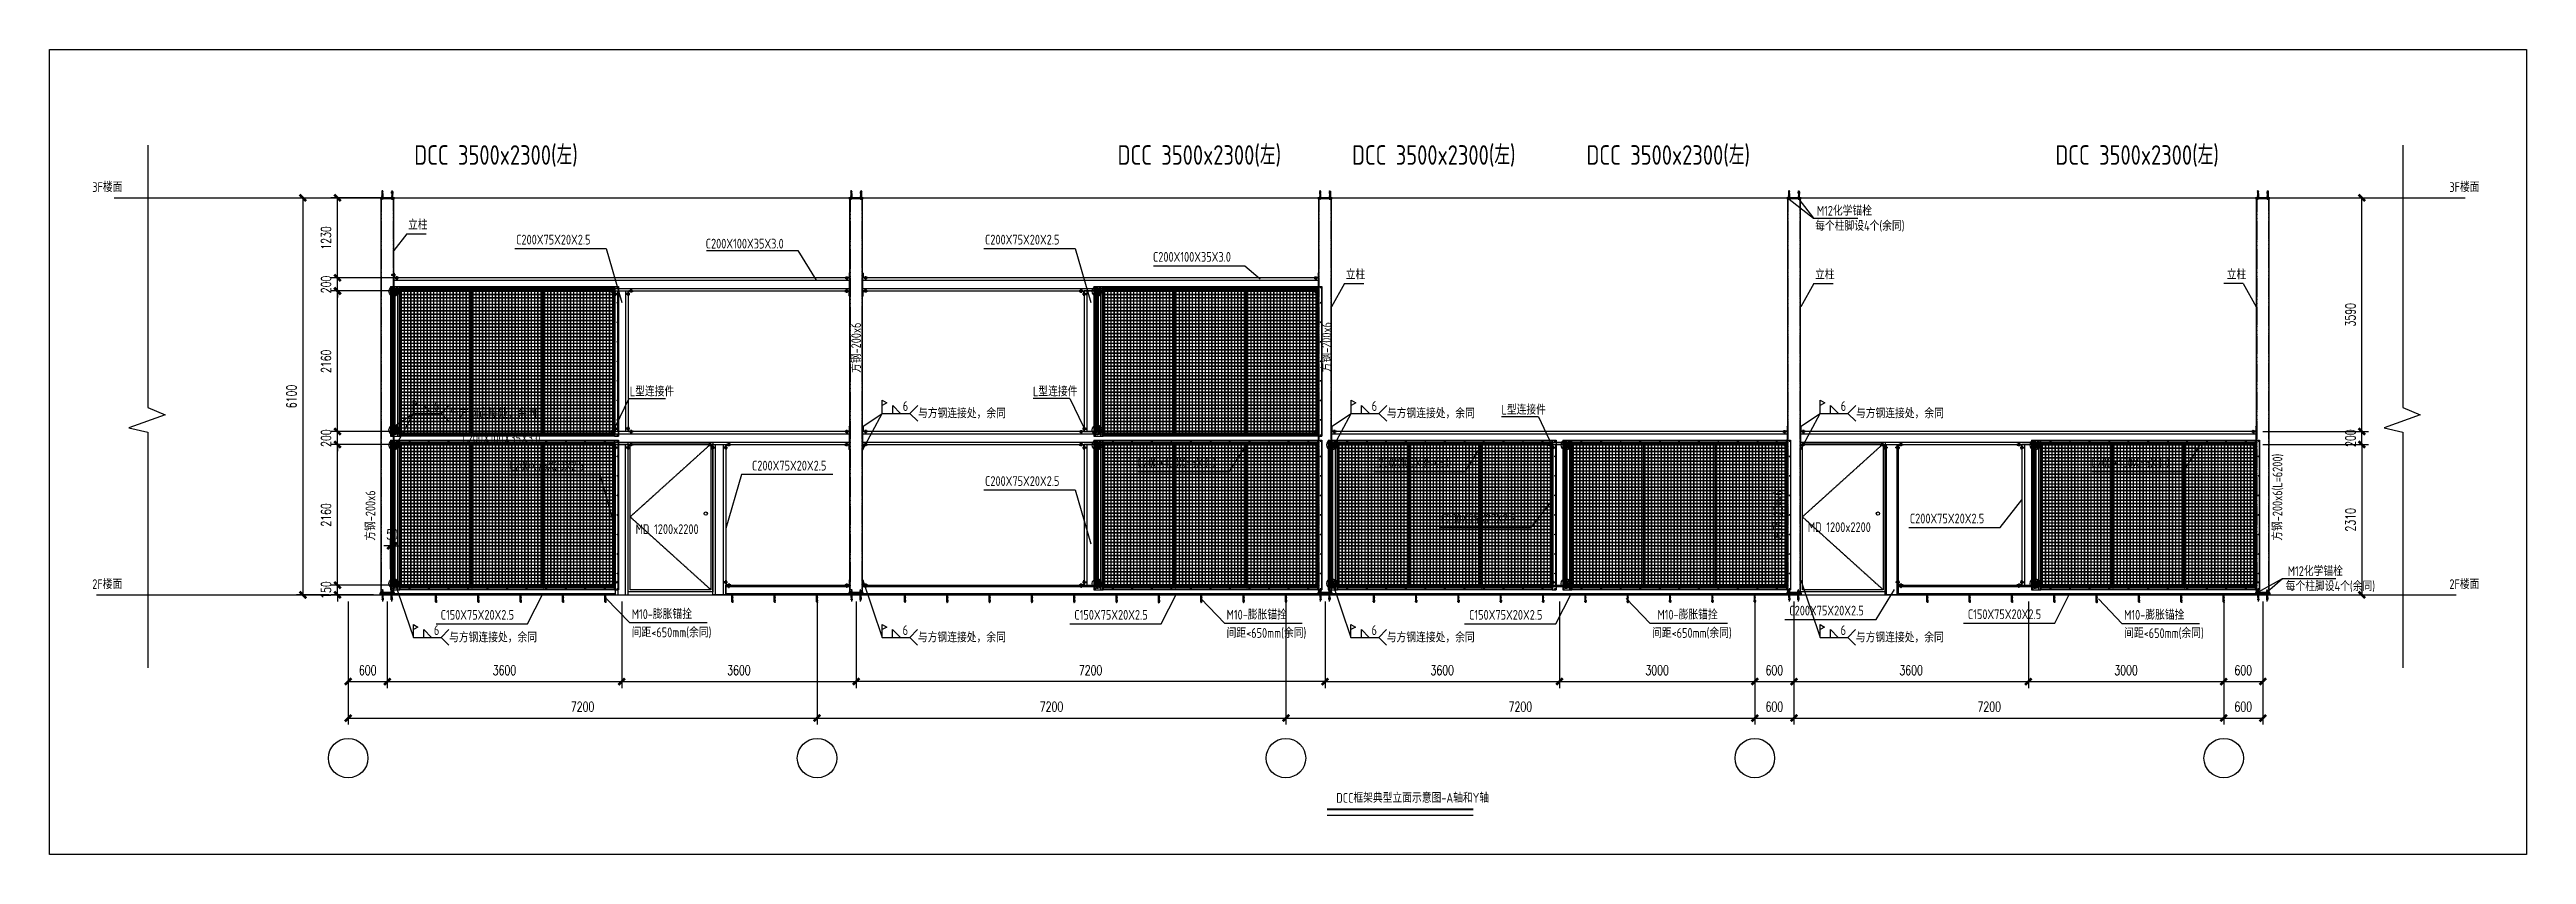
# Model space of a CAD drawing. Header units: millimetres. Extents: x -198529 to 244266, y -64 to 158464.
# Drawn here: x -178232 to -140197, y 127567 to 139934 of the extents above; entities that cross this region are included whole.
import ezdxf
from ezdxf.enums import TextEntityAlignment as Align

# ---------------------------------------------------------------- set-up
doc = ezdxf.new("R2010")
doc.units = ezdxf.units.MM
for name, pattern in [('ACAD_ISO10W100', [18.5, 12, -3, 0.5, -3]), ('CENTER', [12, 7.5, -1.5, 1.5, -1.5]), ('HIDDEN', [0.2, 0.1, -0.1]), ('HIDDEN2', [4.7625, 3.175, -1.5875]), ('X-AST-SEC-03-00-KCEIL-002-PH2$0$HIDDEN', [0.375, 0.25, -0.125])]:
    doc.linetypes.add(name, pattern=pattern)
for name, color, linetype in [('0-DCC', 30, 'Continuous'), ('0-DCC-STRUC', 180, 'Continuous'), ('0-DCC-STRUC-T', 4, 'Continuous'), ('3_ALL_AXES', 7, 'Continuous'), ('ANCHOR BOLTS', 4, 'Continuous'), ('ANGEL STEEL_75x75x3.0', 22, 'Continuous'), ('BOLTS', 3, 'Continuous'), ('COIL-BANK', 8, 'Continuous'), ('DCC-Size', 4, 'Continuous'), ('K-CEIL-DCC-RACK', 10, 'Continuous'), ('K-CEIL-DIV-DOOR_Phase 2', 10, 'Continuous'), ('MITTELLINIEN', 3, 'ACAD_ISO10W100'), ('XREF', 7, 'Continuous')]:
    doc.layers.add(name, color=color, linetype=linetype)
doc.styles.add('DIM_FONT', font='SIMPLEX', dxfattribs={"width": 0.7, "bigfont": 'GBCBIG'})
doc.styles.add('EDRI-COM', font='tssdeng.shx', dxfattribs={"width": 0.8, "bigfont": 'hztxt.shx'})
doc.styles.add('X-HL-CR-F1-EQP-02-01$0$EDRI-COM', font='tssdeng.shx', dxfattribs={"width": 0.8, "bigfont": 'hztxt.shx'})
doc.dimstyles.new('DIM-1', dxfattribs={"dimtxt": 150, "dimasz": 100, "dimexe": 100, "dimexo": 100, "dimgap": 100, "dimtad": 1, "dimdec": 0, "dimzin": 12, "dimdsep": 46, "dimtxsty": 'DIM_FONT', "dimblk": 'ARCHTICK', "dimcen": 2.5, "dimclrd": 256, "dimclre": 256, "dimclrt": 256, "dimadec": 0, "dimazin": 3, "dimtfac": 1, "dimtdec": 0, "dimtix": 1, "dimtmove": 2, "dimatfit": 3, "dimfxl": 1, "dimlwd": -1, "dimlwe": -1, "dimarcsym": 0})
pattern_1 = [(45, (70645.0448, 93964.8255), (-1.325825215, 1.325825215), [])]

msp = doc.modelspace()

# ---------------------------------------------------------------- texts
at = {"style": 'EDRI-COM', "width": 0.8}
msp.add_text('DCC框架典型立面示意图-A轴和Y轴', height=150, dxfattribs=at).set_placement((-158473, 128361.5))
at = {"layer": '0-DCC-STRUC-T', "style": 'EDRI-COM', "width": 0.8}
for s, p in [('3F楼面', (-177575.3, 137745)), ('3F楼面', (-141380.8, 137745)), ('立柱', (-172727.5, 137166.3)), ('每个柱脚设4个(余同)', (-151119, 137149)), ('M12化学锚栓', (-151094.2, 137381.2)), ('C200X75X20X2.5', (-171067.4, 136938.3)), ('C200X100X35X3.0', (-168156.2, 136876.7)), ('C200X75X20X2.5', (-163867.2, 136938.3)), ('C200X100X35X3.0', (-161288.4, 136673.2)), ('立柱', (-158327.5, 136401.1)), ('立柱', (-151121.5, 136401.1)), ('立柱', (-144799.3, 136401.1)), ('L型连接件', (-169321.1, 134606.3)), ('L型连接件', (-163130.1, 134606.1)), ('6', (-172329.4, 134381.4)), ('6', (-165129.4, 134381.4)), ('6', (-157929.4, 134381.4)), ('L型连接件', (-155935.9, 134325.3)), ('6', (-150726.9, 134381.4)), ('C200X100X35X3.0', (-171892.5, 133887.3)), ('C200X75X20X2.5', (-171169, 133466.2)), ('C200X75X20X2.5', (-167445.6, 133466.2)), ('C200X100X35X3.0', (-161524.7, 133511.4)), ('C200X100X35X3.0', (-157905.4, 133511.4)), ('C200X100X35X3.0', (-146877.6, 133511.4)), ('C200X75X20X2.5', (-163867.2, 133228.9)), ('C200X75X20X2.5', (-156866.1, 132653.6)), ('C200X75X20X2.5', (-149666.1, 132653.6)), ('MD 1200x2200', (-169231.4, 132490.5)), ('MD 1200x2200', (-151231.4, 132520.5)), ('M12化学锚栓', (-143863.2, 131845.6)), ('2F楼面', (-177575.3, 131645)), ('每个柱脚设4个(余同)', (-143894.2, 131613.5)), ('2F楼面', (-141380.8, 131645)), ('C150X75X20X2.5', (-172226, 131173.5)), ('M10-膨胀锚拴', (-169292, 131185.4)), ('C150X75X20X2.5', (-162495.8, 131173.5)), ('M10-膨胀锚拴', (-160157.4, 131176.4)), ('C150X75X20X2.5', (-156434.3, 131173.5)), ('M10-膨胀锚拴', (-153542, 131176.4)), ('C200X75X20X2.5', (-151516.5, 131239.1)), ('C150X75X20X2.5', (-148775.6, 131183)), ('M10-膨胀锚拴', (-146375.6, 131173.5)), ('6', (-172329.6, 130938.8)), ('间距<650mm(余同)', (-169292, 130904.3)), ('6', (-165131.4, 130938.8)), ('间距<650mm(余同)', (-160157.4, 130895.3)), ('6', (-157931.4, 130938.8)), ('间距<650mm(余同)', (-153624.5, 130895.3)), ('6', (-150728.9, 130938.8)), ('间距<650mm(余同)', (-146375.6, 130892.3))]:
    msp.add_text(s, height=150, dxfattribs=at).set_placement(p)
for s, p in [('方钢-200x6', (-165771.6, 134964.7)), ('方钢-200x6', (-158548.3, 134972.9)), ('方钢-200x6(L=6200)', (-143946.1, 132386.5)), ('方钢-200x6', (-173228.8, 132386.5)), ('方钢-200x6', (-151614.3, 132386.5))]:
    msp.add_text(s, height=150, rotation=90, dxfattribs=at).set_placement(p)
for p in [(-172095.9, 134344.4), (-164895.9, 134344.4), (-157695.9, 134344.4), (-150493.4, 134344.4), (-172096.1, 130901.8), (-164897.9, 130901.8), (-157697.9, 130901.8), (-150495.4, 130901.8)]:
    msp.add_text('与方钢连接处，余同', height=150, dxfattribs=at).set_placement(p, align=Align.MIDDLE_LEFT)
at = {"layer": 'DCC-Size', "style": 'X-HL-CR-F1-EQP-02-01$0$EDRI-COM', "width": 0.8}
for p in [(-172631.1, 138163.6), (-161831.1, 138163.6), (-158231.1, 138163.6), (-154631.1, 138163.6), (-147431.1, 138163.6)]:
    msp.add_text('DCC 3500x2300(左)', height=300, dxfattribs=at).set_placement(p)

# ---------------------------------------------------------------- blocks, each defined once
blk = doc.blocks.new('柱底找平')
h = blk.add_hatch()
h.set_pattern_fill('AR-CONC', color=256, scale=0.1)
h.set_pattern_definition([(50, (-49791.086, 133537.488), (18.2184669, -1.5939086), [1.905, -20.955]), (355, (-49791.086, 133537.488), (-3.5243421, 19.1056845), [1.524, -16.7640584]), (100.451445, (-49789.567, 133537.355), (14.6941247, 17.5117752), [1.619001, -17.8090245]), (46.1842, (-49791.086, 133542.568), (27.107904, -4.2042328), [2.8575, -31.4325]), (96.635558, (-49788.827, 133542.218), (23.7404134, 24.7426125), [2.4285023, -26.713561]), (351.184151, (-49791.086, 133542.568), (23.7404134, 24.7426125), [2.2859967, -25.145973]), (21, (-49788.546, 133541.298), (15.1614391, -10.2265198), [1.905, -20.955]), (326, (-49788.546, 133541.298), (6.1802028, 18.4187966), [1.524, -16.764]), (71.451445, (-49787.282, 133540.446), (21.341642, 8.1922769), [1.619001, -17.8089938]), (37.5, (-49791.0856, 133537.488), (0.30886033, 8.4555039), [0, -16.5608, 0, -17.018, 0, -16.8275]), (7.5, (-49791.086, 133537.488), (6.68196625, 10.0180575), [0, -9.7028, 0, -16.1798, 0, -6.4135]), (327.5, (-49796.75, 133537.488), (13.55905952, -0.5728744), [0, -6.35, 0, -19.812, 0, -26.289]), (317.5, (-49799.29, 133537.488), (14.8129181, 2.5426491), [0, -8.255, 0, -13.1572, 0, -18.669])])
h.paths.add_polyline_path([(110, 30), (-110, 30), (-110, 0), (110, 0)])
at = {"layer": 'COIL-BANK'}
blk.add_lwpolyline([(-110, 30), (110, 30), (110, 0), (-110, 0)], close=True, dxfattribs=at)
blk = doc.blocks.new('M12')
at = {"layer": 'ANCHOR BOLTS'}
for p, q in [((-12, 2), (12, 2)), ((-12, 0), (-12, 2)), ((-12, 0), (12, 0)), ((-10, 2), (-10, 10)), ((-10, 10), (-8, 10)), ((-8, 10), (8, 10)), ((-7, -38), (-7, 30)), ((-7, 30), (7, 30)), ((-5, 2), (-5, 10)), ((0, 0), (0, 0)), ((5, 2), (5, 10)), ((7, -38), (7, 30)), ((10, 10), (8, 10)), ((10, 2), (10, 10)), ((12, 0), (12, 2)), ((-9, -104), (-9, -103)), ((-3, -106), (-9, -106)), ((-8, -94), (-2, -94)), ((7, -38), (-7, -38)), ((-7, -38), (-7, -40)), ((-7, -58), (-7, -40)), ((-7, -40), (7, -40)), ((-7, -58), (7, -58)), ((-7, -64), (7, -64)), ((-7, -73), (-7, -64)), ((-7, -70), (-6, -70)), ((-7, -71), (-7, -70)), ((-7, -71), (-7, -70)), ((-6, -73), (-7, -71)), ((-6, -73), (-7, -71)), ((-7, -71), (-7, -71)), ((-7, -79), (-7, -73)), ((-7, -73), (2, -73)), ((-7, -112), (-7, -109)), ((-7, -112), (7, -112)), ((-6, -64), (-6, -58)), ((-6, -73), (-6, -70)), ((-5, -112), (-5, -117)), ((-5, -117), (5, -117)), ((-5, -117), (-4, -118)), ((-4, -112), (-4, -117)), ((-4, -118), (4, -118)), ((-3, -104), (-2, -103)), ((-2, -71), (-2, -70)), ((-2, -73), (-2, -70)), ((-2, -71), (-2, -70)), ((-2, -70), (-2, -70)), ((-2, -73), (-2, -71)), ((-2, -73), (-2, -71)), ((-2, -71), (-2, -71)), ((-2, -97), (2, -97)), ((-1, -79), (1, -79)), ((-1, -83), (-1, -79)), ((1, -83), (1, -79)), ((2, -74), (2, -73)), ((2, -74), (5, -74)), ((8, -94), (2, -94)), ((3, -104), (2, -103)), ((3, -73), (3, -70)), ((3, -70), (4, -70)), ((4, -71), (3, -73)), ((3, -73), (4, -73)), ((3, -106), (9, -106)), ((4, -71), (4, -70)), ((4, -71), (4, -70)), ((4, -71), (4, -73)), ((4, -71), (4, -71)), ((4, -112), (4, -117)), ((5, -117), (4, -118)), ((5, -74), (5, -73)), ((5, -73), (7, -73)), ((5, -112), (5, -117)), ((6, -64), (6, -58)), ((7, -38), (7, -40)), ((7, -58), (7, -40)), ((7, -70), (7, -64)), ((7, -73), (7, -70)), ((7, -70), (8, -70)), ((8, -71), (7, -73)), ((8, -71), (7, -73)), ((7, -73), (7, -72)), ((7, -79), (7, -73)), ((7, -112), (7, -109)), ((8, -71), (8, -70)), ((8, -71), (8, -70)), ((8, -71), (8, -71)), ((9, -104), (9, -103))]:
    blk.add_line(p, q, dxfattribs=at)
for centre, radius, start, end in [((-7, 6), 4.3, 55.4349, 120), ((0, -6), 16.2, 72.412, 107.588), ((7, 6), 4.3, 60, 124.5651), ((-193, -81), 185, 353.317, 358.5899), ((-193, -81), 185, 352.2409, 353.019), ((-57, -81), 49.8, 354.7484, 1.9185), ((22, -109), 28.8, 174.5741, 180), ((-193, -82), 191, 352.8882, 353.6179), ((-193, -82), 191, 353.934, 359.8976), ((193, -82), 191, 180.1024, 186.066), ((193, -82), 191, 186.3821, 187.1118), ((57, -81), 49.8, 178.0815, 185.2516), ((-21, -109), 28.8, 0, 5.4259), ((193, -81), 185, 181.4101, 186.683), ((193, -81), 185, 186.981, 187.7591)]:
    blk.add_arc(centre, radius, start, end, dxfattribs=at)
at = {"layer": 'MITTELLINIEN', "color": 8}
blk.add_line((0, -142), (0, 49), dxfattribs=at)
blk = doc.blocks.new('_ArchTick')
at = {"color": 0, "linetype": 'ByBlock', "const_width": 0.4}
blk.add_lwpolyline([(-0.5, -0.5), (0.5, 0.5)], dxfattribs=at)
blk = doc.blocks.new('*D55')
at = {"layer": '0-DCC-STRUC-T', "transparency": 16777216}
for p, q in [((-174796, 137654), (-174242, 137654)), ((-174342, 137654), (-174342, 131554)), ((-173936, 131554), (-174442, 131554))]:
    blk.add_line(p, q, dxfattribs=at)
at = {"layer": 'Defpoints', "color": 0, "transparency": 16777216}
for p in [(-174896, 137654), (-174342, 131554), (-173836, 131554)]:
    blk.add_point(p, dxfattribs=at)
at = {"layer": '0-DCC-STRUC-T', "transparency": 16777216, "xscale": 100, "yscale": 100, "zscale": 100}
for p, rotation in [((-174342, 137654), 90), ((-174342, 131554), 270)]:
    blk.add_blockref('_ArchTick', p, dxfattribs=dict(at, rotation=rotation))
at = {"layer": '0-DCC-STRUC-T', "transparency": 16777216, "insert": (-174517, 134604), "char_height": 150, "attachment_point": 5, "rotation": 90, "style": 'DIM_FONT'}
blk.add_mtext('6100', dxfattribs=at)
blk = doc.blocks.new('*D56')
at = {"layer": '0-DCC-STRUC-T', "transparency": 16777216}
for p, q in [((-172946, 131704), (-173910, 131704)), ((-173810, 131704), (-173810, 131804)), ((-173810, 131554), (-173810, 131704)), ((-173256, 131554), (-173910, 131554)), ((-173810, 131554), (-173810, 131454))]:
    blk.add_line(p, q, dxfattribs=at)
at = {"layer": 'Defpoints', "color": 0, "transparency": 16777216}
for p in [(-173810, 131704), (-172846, 131704), (-173156, 131554)]:
    blk.add_point(p, dxfattribs=at)
at = {"layer": '0-DCC-STRUC-T', "transparency": 16777216, "xscale": 100, "yscale": 100, "zscale": 100}
for p, rotation in [((-173810, 131704), 270), ((-173810, 131554), 90)]:
    blk.add_blockref('_ArchTick', p, dxfattribs=dict(at, rotation=rotation))
at = {"layer": '0-DCC-STRUC-T', "transparency": 16777216, "insert": (-173985, 131629), "char_height": 150, "attachment_point": 5, "rotation": 90, "style": 'DIM_FONT'}
blk.add_mtext('150', dxfattribs=at)
blk = doc.blocks.new('*D57')
at = {"layer": '0-DCC-STRUC-T', "transparency": 16777216}
for p, q in [((-172932, 133864), (-173910, 133864)), ((-173810, 131704), (-173810, 133864)), ((-172946, 131704), (-173910, 131704))]:
    blk.add_line(p, q, dxfattribs=at)
at = {"layer": 'Defpoints', "color": 0, "transparency": 16777216}
for p in [(-173810, 133864), (-172832, 133864), (-172846, 131704)]:
    blk.add_point(p, dxfattribs=at)
at = {"layer": '0-DCC-STRUC-T', "transparency": 16777216, "xscale": 100, "yscale": 100, "zscale": 100}
for p, rotation in [((-173810, 133864), 90), ((-173810, 131704), 270)]:
    blk.add_blockref('_ArchTick', p, dxfattribs=dict(at, rotation=rotation))
at = {"layer": '0-DCC-STRUC-T', "transparency": 16777216, "insert": (-173985, 132784), "char_height": 150, "attachment_point": 5, "rotation": 90, "style": 'DIM_FONT'}
blk.add_mtext('2160', dxfattribs=at)
blk = doc.blocks.new('*D58')
at = {"layer": '0-DCC-STRUC-T', "transparency": 16777216}
for p, q in [((-172943, 134064), (-173910, 134064)), ((-173810, 134064), (-173810, 134164)), ((-173810, 133864), (-173810, 134064)), ((-172932, 133864), (-173910, 133864)), ((-173810, 133864), (-173810, 133764))]:
    blk.add_line(p, q, dxfattribs=at)
at = {"layer": 'Defpoints', "color": 0, "transparency": 16777216}
for p in [(-173810, 134064), (-172843, 134064), (-172832, 133864)]:
    blk.add_point(p, dxfattribs=at)
at = {"layer": '0-DCC-STRUC-T', "transparency": 16777216, "xscale": 100, "yscale": 100, "zscale": 100}
for p, rotation in [((-173810, 134064), 270), ((-173810, 133864), 90)]:
    blk.add_blockref('_ArchTick', p, dxfattribs=dict(at, rotation=rotation))
at = {"layer": '0-DCC-STRUC-T', "transparency": 16777216, "insert": (-173985, 133964), "char_height": 150, "attachment_point": 5, "rotation": 90, "style": 'DIM_FONT'}
blk.add_mtext('200', dxfattribs=at)
blk = doc.blocks.new('*D59')
at = {"layer": '0-DCC-STRUC-T', "transparency": 16777216}
for p, q in [((-173646, 131454), (-173646, 129563)), ((-166446, 130222), (-166446, 129563)), ((-173646, 129663), (-166446, 129663))]:
    blk.add_line(p, q, dxfattribs=at)
at = {"layer": 'Defpoints', "color": 0, "transparency": 16777216}
for p in [(-173646, 131554), (-166446, 130322), (-166446, 129663)]:
    blk.add_point(p, dxfattribs=at)
at = {"layer": '0-DCC-STRUC-T', "transparency": 16777216, "xscale": 100, "yscale": 100, "zscale": 100, "rotation": 180}
blk.add_blockref('_ArchTick', (-173646, 129663), dxfattribs=at)
at = {"layer": '0-DCC-STRUC-T', "transparency": 16777216, "xscale": 100, "yscale": 100, "zscale": 100}
blk.add_blockref('_ArchTick', (-166446, 129663), dxfattribs=at)
at = {"layer": '0-DCC-STRUC-T', "transparency": 16777216, "insert": (-170046, 129838), "char_height": 150, "attachment_point": 5, "style": 'DIM_FONT'}
blk.add_mtext('7200', dxfattribs=at)
blk = doc.blocks.new('*D60')
at = {"layer": '0-DCC-STRUC-T', "transparency": 16777216}
for p, q in [((-166446, 131454), (-166446, 129563)), ((-159246, 131454), (-159246, 129563)), ((-166446, 129663), (-159246, 129663))]:
    blk.add_line(p, q, dxfattribs=at)
at = {"layer": 'Defpoints', "color": 0, "transparency": 16777216}
for p in [(-166446, 131554), (-159246, 131554), (-159246, 129663)]:
    blk.add_point(p, dxfattribs=at)
at = {"layer": '0-DCC-STRUC-T', "transparency": 16777216, "xscale": 100, "yscale": 100, "zscale": 100, "rotation": 180}
blk.add_blockref('_ArchTick', (-166446, 129663), dxfattribs=at)
at = {"layer": '0-DCC-STRUC-T', "transparency": 16777216, "xscale": 100, "yscale": 100, "zscale": 100}
blk.add_blockref('_ArchTick', (-159246, 129663), dxfattribs=at)
at = {"layer": '0-DCC-STRUC-T', "transparency": 16777216, "insert": (-162846, 129838), "char_height": 150, "attachment_point": 5, "style": 'DIM_FONT'}
blk.add_mtext('7200', dxfattribs=at)
blk = doc.blocks.new('*D62')
at = {"layer": '0-DCC-STRUC-T', "transparency": 16777216}
for p, q in [((-159246, 131454), (-159246, 129563)), ((-152046, 131454), (-152046, 129563)), ((-159246, 129663), (-152046, 129663))]:
    blk.add_line(p, q, dxfattribs=at)
at = {"layer": 'Defpoints', "color": 0, "transparency": 16777216}
for p in [(-159246, 131554), (-152046, 131554), (-152046, 129663)]:
    blk.add_point(p, dxfattribs=at)
at = {"layer": '0-DCC-STRUC-T', "transparency": 16777216, "xscale": 100, "yscale": 100, "zscale": 100, "rotation": 180}
blk.add_blockref('_ArchTick', (-159246, 129663), dxfattribs=at)
at = {"layer": '0-DCC-STRUC-T', "transparency": 16777216, "xscale": 100, "yscale": 100, "zscale": 100}
blk.add_blockref('_ArchTick', (-152046, 129663), dxfattribs=at)
at = {"layer": '0-DCC-STRUC-T', "transparency": 16777216, "insert": (-155646, 129838), "char_height": 150, "attachment_point": 5, "style": 'DIM_FONT'}
blk.add_mtext('7200', dxfattribs=at)
blk = doc.blocks.new('*D63')
at = {"layer": '0-DCC-STRUC-T', "transparency": 16777216}
for p, q in [((-173046, 131454), (-173046, 130123)), ((-169446, 131454), (-169446, 130123)), ((-173046, 130223), (-169446, 130223))]:
    blk.add_line(p, q, dxfattribs=at)
at = {"layer": 'Defpoints', "color": 0, "transparency": 16777216}
for p in [(-173046, 131554), (-169446, 131554), (-169446, 130223)]:
    blk.add_point(p, dxfattribs=at)
at = {"layer": '0-DCC-STRUC-T', "transparency": 16777216, "xscale": 100, "yscale": 100, "zscale": 100, "rotation": 180}
blk.add_blockref('_ArchTick', (-173046, 130223), dxfattribs=at)
at = {"layer": '0-DCC-STRUC-T', "transparency": 16777216, "xscale": 100, "yscale": 100, "zscale": 100}
blk.add_blockref('_ArchTick', (-169446, 130223), dxfattribs=at)
at = {"layer": '0-DCC-STRUC-T', "transparency": 16777216, "insert": (-171246, 130398), "char_height": 150, "attachment_point": 5, "style": 'DIM_FONT'}
blk.add_mtext('3600', dxfattribs=at)
blk = doc.blocks.new('*D64')
at = {"layer": '0-DCC-STRUC-T', "transparency": 16777216}
for p, q in [((-169446, 131454), (-169446, 130123)), ((-165846, 131454), (-165846, 130123)), ((-169446, 130223), (-165846, 130223))]:
    blk.add_line(p, q, dxfattribs=at)
at = {"layer": 'Defpoints', "color": 0, "transparency": 16777216}
for p in [(-169446, 131554), (-165846, 131554), (-165846, 130223)]:
    blk.add_point(p, dxfattribs=at)
at = {"layer": '0-DCC-STRUC-T', "transparency": 16777216, "xscale": 100, "yscale": 100, "zscale": 100, "rotation": 180}
blk.add_blockref('_ArchTick', (-169446, 130223), dxfattribs=at)
at = {"layer": '0-DCC-STRUC-T', "transparency": 16777216, "xscale": 100, "yscale": 100, "zscale": 100}
blk.add_blockref('_ArchTick', (-165846, 130223), dxfattribs=at)
at = {"layer": '0-DCC-STRUC-T', "transparency": 16777216, "insert": (-167646, 130398), "char_height": 150, "attachment_point": 5, "style": 'DIM_FONT'}
blk.add_mtext('3600', dxfattribs=at)
blk = doc.blocks.new('*D65')
at = {"layer": '0-DCC-STRUC-T', "transparency": 16777216}
for p, q in [((-165846, 131454), (-165846, 130123)), ((-158646, 131454), (-158646, 130123)), ((-158646, 130223), (-165846, 130223))]:
    blk.add_line(p, q, dxfattribs=at)
at = {"layer": 'Defpoints', "color": 0, "transparency": 16777216}
for p in [(-165846, 131554), (-158646, 131554), (-165846, 130223)]:
    blk.add_point(p, dxfattribs=at)
at = {"layer": '0-DCC-STRUC-T', "transparency": 16777216, "xscale": 100, "yscale": 100, "zscale": 100, "rotation": 180}
blk.add_blockref('_ArchTick', (-165846, 130223), dxfattribs=at)
at = {"layer": '0-DCC-STRUC-T', "transparency": 16777216, "xscale": 100, "yscale": 100, "zscale": 100}
blk.add_blockref('_ArchTick', (-158646, 130223), dxfattribs=at)
at = {"layer": '0-DCC-STRUC-T', "transparency": 16777216, "insert": (-162246, 130398), "char_height": 150, "attachment_point": 5, "style": 'DIM_FONT'}
blk.add_mtext('7200', dxfattribs=at)
blk = doc.blocks.new('*D66')
at = {"layer": '0-DCC-STRUC-T', "transparency": 16777216}
for p, q in [((-158646, 131454), (-158646, 130123)), ((-155046, 131454), (-155046, 130123)), ((-158646, 130223), (-155046, 130223))]:
    blk.add_line(p, q, dxfattribs=at)
at = {"layer": 'Defpoints', "color": 0, "transparency": 16777216}
for p in [(-158646, 131554), (-155046, 131554), (-155046, 130223)]:
    blk.add_point(p, dxfattribs=at)
at = {"layer": '0-DCC-STRUC-T', "transparency": 16777216, "xscale": 100, "yscale": 100, "zscale": 100, "rotation": 180}
blk.add_blockref('_ArchTick', (-158646, 130223), dxfattribs=at)
at = {"layer": '0-DCC-STRUC-T', "transparency": 16777216, "xscale": 100, "yscale": 100, "zscale": 100}
blk.add_blockref('_ArchTick', (-155046, 130223), dxfattribs=at)
at = {"layer": '0-DCC-STRUC-T', "transparency": 16777216, "insert": (-156846, 130398), "char_height": 150, "attachment_point": 5, "style": 'DIM_FONT'}
blk.add_mtext('3600', dxfattribs=at)
blk = doc.blocks.new('*D67')
at = {"layer": '0-DCC-STRUC-T', "transparency": 16777216}
for p, q in [((-155046, 131454), (-155046, 130123)), ((-152046, 131454), (-152046, 130123)), ((-155046, 130223), (-152046, 130223))]:
    blk.add_line(p, q, dxfattribs=at)
at = {"layer": 'Defpoints', "color": 0, "transparency": 16777216}
for p in [(-155046, 131554), (-152046, 131554), (-152046, 130223)]:
    blk.add_point(p, dxfattribs=at)
at = {"layer": '0-DCC-STRUC-T', "transparency": 16777216, "xscale": 100, "yscale": 100, "zscale": 100, "rotation": 180}
blk.add_blockref('_ArchTick', (-155046, 130223), dxfattribs=at)
at = {"layer": '0-DCC-STRUC-T', "transparency": 16777216, "xscale": 100, "yscale": 100, "zscale": 100}
blk.add_blockref('_ArchTick', (-152046, 130223), dxfattribs=at)
at = {"layer": '0-DCC-STRUC-T', "transparency": 16777216, "insert": (-153546, 130398), "char_height": 150, "attachment_point": 5, "style": 'DIM_FONT'}
blk.add_mtext('3000', dxfattribs=at)
blk = doc.blocks.new('*D68')
at = {"layer": '0-DCC-STRUC-T', "transparency": 16777216}
for p, q in [((-144245, 133864), (-142625, 133864)), ((-142725, 133864), (-142725, 131554)), ((-143886, 131554), (-142625, 131554))]:
    blk.add_line(p, q, dxfattribs=at)
at = {"layer": 'Defpoints', "color": 0, "transparency": 16777216}
for p in [(-144345, 133864), (-143986, 131554), (-142725, 131554)]:
    blk.add_point(p, dxfattribs=at)
at = {"layer": '0-DCC-STRUC-T', "transparency": 16777216, "xscale": 100, "yscale": 100, "zscale": 100}
for p, rotation in [((-142725, 133864), 90), ((-142725, 131554), 270)]:
    blk.add_blockref('_ArchTick', p, dxfattribs=dict(at, rotation=rotation))
at = {"layer": '0-DCC-STRUC-T', "transparency": 16777216, "insert": (-142900, 132709), "char_height": 150, "attachment_point": 5, "rotation": 90, "style": 'DIM_FONT'}
blk.add_mtext('2310', dxfattribs=at)
blk = doc.blocks.new('*D69')
at = {"layer": '0-DCC-STRUC-T', "transparency": 16777216}
for p, q in [((-144245, 134064), (-142625, 134064)), ((-142725, 134064), (-142725, 134164)), ((-142725, 133864), (-142725, 134064)), ((-144245, 133864), (-142625, 133864)), ((-142725, 133864), (-142725, 133764))]:
    blk.add_line(p, q, dxfattribs=at)
at = {"layer": 'Defpoints', "color": 0, "transparency": 16777216}
for p in [(-144345, 134064), (-142725, 134064), (-144345, 133864)]:
    blk.add_point(p, dxfattribs=at)
at = {"layer": '0-DCC-STRUC-T', "transparency": 16777216, "xscale": 100, "yscale": 100, "zscale": 100}
for p, rotation in [((-142725, 134064), 270), ((-142725, 133864), 90)]:
    blk.add_blockref('_ArchTick', p, dxfattribs=dict(at, rotation=rotation))
at = {"layer": '0-DCC-STRUC-T', "transparency": 16777216, "insert": (-142900, 133964), "char_height": 150, "attachment_point": 5, "rotation": 90, "style": 'DIM_FONT'}
blk.add_mtext('200', dxfattribs=at)
blk = doc.blocks.new('*D70')
at = {"layer": '0-DCC-STRUC-T', "transparency": 16777216}
for p, q in [((-144311, 137654), (-142625, 137654)), ((-142725, 134064), (-142725, 137654)), ((-144245, 134064), (-142625, 134064))]:
    blk.add_line(p, q, dxfattribs=at)
at = {"layer": 'Defpoints', "color": 0, "transparency": 16777216}
for p in [(-144411, 137654), (-142725, 137654), (-144345, 134064)]:
    blk.add_point(p, dxfattribs=at)
at = {"layer": '0-DCC-STRUC-T', "transparency": 16777216, "xscale": 100, "yscale": 100, "zscale": 100}
for p, rotation in [((-142725, 137654), 90), ((-142725, 134064), 270)]:
    blk.add_blockref('_ArchTick', p, dxfattribs=dict(at, rotation=rotation))
at = {"layer": '0-DCC-STRUC-T', "transparency": 16777216, "insert": (-142900, 135859), "char_height": 150, "attachment_point": 5, "rotation": 90, "style": 'DIM_FONT'}
blk.add_mtext('3590', dxfattribs=at)
blk = doc.blocks.new('*D61')
at = {"layer": 'Defpoints', "color": 0, "transparency": 16777216}
for p in [(-172946, 132309), (-172996, 131849), (-172946, 131849)]:
    blk.add_point(p, dxfattribs=at)
at = {"layer": 'XREF', "transparency": 16777216}
for p, q in [((-172996, 131949), (-172996, 132409)), ((-172946, 131949), (-172946, 132409)), ((-172996, 132309), (-173096, 132309)), ((-172996, 132309), (-172946, 132309)), ((-172946, 132309), (-172846, 132309))]:
    blk.add_line(p, q, dxfattribs=at)
at = {"layer": 'XREF', "transparency": 16777216, "xscale": 100, "yscale": 100, "zscale": 100}
blk.add_blockref('_ArchTick', (-172996, 132309), dxfattribs=at)
at = {"layer": 'XREF', "transparency": 16777216, "xscale": 100, "yscale": 100, "zscale": 100, "rotation": 180}
blk.add_blockref('_ArchTick', (-172946, 132309), dxfattribs=at)
at = {"layer": 'XREF', "transparency": 16777216, "insert": (-172971, 132484), "char_height": 150, "attachment_point": 5, "style": 'DIM_FONT'}
blk.add_mtext('50', dxfattribs=at)
blk = doc.blocks.new('789456123456')
at = {"color": 2, "linetype": 'Continuous'}
blk.add_arc((1014, 185), 27.2, 255, 195, dxfattribs=at)
at = {"layer": '3_ALL_AXES', "color": 7, "linetype": 'Continuous'}
for centre, radius in [((1014, 185), 75), ((975, 224), 9), ((975, 146), 9), ((1014, 185), 42), ((1014, 185), 24.8), ((1053, 224), 9), ((1053, 146), 9)]:
    blk.add_circle(centre, radius, dxfattribs=at)
blk = doc.blocks.new('400')
blk.add_blockref('789456123456', (0, 0))
blk = doc.blocks.new('DCC3523左接管')
at = {"linetype": 'Continuous'}
for p, q in [((13553, 5730), (13553, 3430)), ((13553, 5730), (13555, 5730)), ((13555, 5730), (13555, 3430)), ((13555, 5730), (13693, 5730)), ((13593, 5715), (13593, 5720)), ((13593, 5720), (13615, 5720)), ((13593, 5715), (13615, 5715)), ((13594, 5703), (13594, 5711)), ((13594, 5711), (13613, 5711)), ((13596, 5711), (13596, 5715)), ((13604, 5715), (13604, 5720)), ((13604, 5703), (13604, 5711)), ((13611, 5711), (13611, 5715)), ((13613, 5703), (13613, 5711)), ((13615, 5715), (13615, 5720)), ((13663, 3430), (13663, 5730)), ((13693, 3430), (13693, 5730)), ((13693, 5730), (13695, 5730)), ((13695, 5703), (13695, 5730)), ((13695, 5730), (16992, 5730)), ((16993, 5730), (16992, 5730)), ((16992, 5703), (16992, 5730)), ((16993, 5730), (17053, 5730)), ((16993, 3430), (16993, 5730)), ((17053, 5730), (17053, 3430)), ((13576, 5655), (13590, 5679)), ((13590, 5631), (13576, 5655)), ((13580, 5655), (13580, 5655)), ((13580, 5655), (13580, 5655)), ((13581, 5661), (13581, 5661)), ((13581, 5650), (13581, 5650)), ((13582, 5647), (13582, 5647)), ((13583, 5673), (13583, 5703)), ((13583, 5703), (13624, 5703)), ((13583, 3468), (13583, 5648)), ((13583, 5626), (13624, 5626)), ((13618, 5679), (13590, 5679)), ((13590, 5631), (13618, 5631)), ((13599, 5634), (13599, 5633)), ((13604, 5679), (13604, 5679)), ((13604, 5679), (13604, 5679)), ((13604, 5679), (13604, 5679)), ((13604, 5679), (13604, 5679)), ((13604, 5679), (13604, 5679)), ((13604, 5679), (13604, 5679)), ((13604, 5679), (13604, 5679)), ((13604, 5679), (13604, 5679)), ((13604, 5679), (13604, 5679)), ((13604, 5679), (13604, 5679)), ((13604, 5679), (13604, 5679)), ((13604, 5679), (13604, 5679)), ((13604, 5679), (13604, 5679)), ((13604, 5679), (13604, 5679)), ((13604, 5679), (13604, 5679)), ((13604, 5679), (13604, 5679)), ((13604, 5679), (13604, 5679)), ((13604, 5679), (13604, 5679)), ((13604, 5679), (13604, 5679)), ((13604, 5679), (13604, 5679)), ((13604, 5679), (13604, 5679)), ((13604, 5679), (13604, 5679)), ((13604, 5679), (13604, 5679)), ((13604, 5679), (13604, 5679)), ((13604, 5679), (13604, 5679)), ((13604, 5679), (13604, 5679)), ((13604, 5632), (13604, 5632)), ((13604, 5632), (13604, 5632)), ((13604, 5632), (13604, 5632)), ((13604, 5632), (13604, 5632)), ((13604, 5632), (13604, 5632)), ((13604, 5632), (13604, 5632)), ((13604, 5632), (13604, 5632)), ((13604, 5632), (13604, 5632)), ((13604, 5632), (13604, 5632)), ((13604, 5632), (13604, 5632)), ((13604, 5632), (13604, 5632)), ((13604, 5632), (13604, 5632)), ((13604, 5632), (13604, 5632)), ((13604, 5632), (13604, 5632)), ((13604, 5632), (13604, 5632)), ((13604, 5632), (13604, 5632)), ((13604, 5632), (13604, 5632)), ((13604, 5632), (13604, 5632)), ((13604, 5632), (13604, 5632)), ((13604, 5632), (13604, 5632)), ((13604, 5632), (13604, 5632)), ((13604, 5632), (13604, 5632)), ((13604, 5632), (13604, 5632)), ((13604, 5632), (13604, 5632)), ((13604, 5632), (13604, 5632)), ((13604, 5632), (13604, 5632)), ((13604, 5632), (13604, 5632)), ((13604, 5632), (13604, 5632)), ((13604, 5632), (13604, 5632)), ((13604, 5632), (13604, 5632)), ((13607, 5632), (13607, 5632)), ((13618, 5679), (13631, 5655)), ((13631, 5655), (13618, 5631)), ((13623, 5642), (13623, 5642)), ((13624, 5673), (13624, 5703)), ((13624, 3468), (13624, 5648)), ((13627, 5661), (13627, 5661)), ((13693, 5703), (13695, 5703)), ((16993, 5698), (13693, 5698)), ((13695, 5702), (13695, 5703)), ((13695, 5678), (13695, 3483)), ((13695, 5678), (13717, 5678)), ((16990, 5700), (13696, 5700)), ((13696, 5652), (13696, 5655)), ((13717, 5655), (13696, 5655)), ((13717, 5652), (13696, 5652)), ((13696, 5602), (13696, 5605)), ((13717, 5605), (13696, 5605)), ((13717, 5602), (13696, 5602)), ((13696, 5552), (13696, 5555)), ((13717, 5555), (13696, 5555)), ((13717, 5552), (13696, 5552)), ((13696, 5502), (13696, 5505)), ((13717, 5505), (13696, 5505)), ((13717, 5502), (13696, 5502)), ((13696, 5452), (13696, 5455)), ((13717, 5455), (13696, 5455)), ((13717, 5452), (13696, 5452)), ((13696, 5402), (13696, 5405)), ((13717, 5405), (13696, 5405)), ((13717, 5402), (13696, 5402)), ((13696, 5352), (13696, 5355)), ((13717, 5355), (13696, 5355)), ((13717, 5352), (13696, 5352)), ((13715, 5698), (13715, 5655)), ((13715, 5652), (13715, 5605)), ((13715, 5602), (13715, 5555)), ((13715, 5552), (13715, 5505)), ((13715, 5502), (13715, 5455)), ((13715, 5452), (13715, 5405)), ((13715, 5402), (13715, 5355)), ((13715, 5352), (13715, 5305)), ((13717, 5655), (13717, 5697)), ((13717, 5697), (13720, 5697)), ((13717, 5652), (13720, 5655)), ((13720, 5652), (13717, 5655)), ((13717, 5605), (13717, 5652)), ((13717, 5602), (13720, 5605)), ((13720, 5602), (13717, 5605)), ((13717, 5555), (13717, 5602)), ((13717, 5552), (13720, 5555)), ((13720, 5552), (13717, 5555)), ((13717, 5505), (13717, 5552)), ((13717, 5502), (13720, 5505)), ((13720, 5502), (13717, 5505)), ((13717, 5455), (13717, 5502)), ((13717, 5452), (13720, 5455)), ((13720, 5452), (13717, 5455)), ((13717, 5405), (13717, 5452)), ((13717, 5402), (13720, 5405)), ((13720, 5402), (13717, 5405)), ((13717, 5355), (13717, 5402)), ((13717, 5352), (13720, 5355)), ((13720, 5352), (13717, 5355)), ((13717, 5305), (13717, 5352)), ((13720, 5655), (13720, 5697)), ((13767, 5678), (13720, 5678)), ((13767, 5655), (13720, 5655)), ((13720, 5605), (13720, 5652)), ((13767, 5652), (13720, 5652)), ((13767, 5605), (13720, 5605)), ((13720, 5555), (13720, 5602)), ((13767, 5602), (13720, 5602)), ((13767, 5555), (13720, 5555)), ((13720, 5505), (13720, 5552)), ((13767, 5552), (13720, 5552)), ((13767, 5505), (13720, 5505)), ((13720, 5455), (13720, 5502)), ((13767, 5502), (13720, 5502)), ((13767, 5455), (13720, 5455)), ((13720, 5405), (13720, 5452)), ((13767, 5452), (13720, 5452)), ((13767, 5405), (13720, 5405)), ((13720, 5355), (13720, 5402)), ((13767, 5402), (13720, 5402)), ((13767, 5355), (13720, 5355)), ((13720, 5305), (13720, 5352)), ((13767, 5352), (13720, 5352)), ((13767, 5655), (13767, 5697)), ((13767, 5697), (13770, 5697)), ((13767, 5652), (13770, 5655)), ((13770, 5652), (13767, 5655)), ((13767, 5605), (13767, 5652)), ((13767, 5602), (13770, 5605)), ((13770, 5602), (13767, 5605)), ((13767, 5555), (13767, 5602)), ((13767, 5552), (13770, 5555)), ((13770, 5552), (13767, 5555)), ((13767, 5505), (13767, 5552)), ((13767, 5502), (13770, 5505)), ((13770, 5502), (13767, 5505)), ((13767, 5455), (13767, 5502)), ((13767, 5452), (13770, 5455)), ((13770, 5452), (13767, 5455)), ((13767, 5405), (13767, 5452)), ((13767, 5402), (13770, 5405)), ((13770, 5402), (13767, 5405)), ((13767, 5355), (13767, 5402)), ((13767, 5352), (13770, 5355)), ((13770, 5352), (13767, 5355)), ((13767, 5305), (13767, 5352)), ((13770, 5655), (13770, 5697)), ((13817, 5678), (13770, 5678)), ((13817, 5655), (13770, 5655)), ((13770, 5605), (13770, 5652)), ((13817, 5652), (13770, 5652)), ((13817, 5605), (13770, 5605)), ((13770, 5555), (13770, 5602)), ((13817, 5602), (13770, 5602)), ((13817, 5555), (13770, 5555)), ((13770, 5505), (13770, 5552)), ((13817, 5552), (13770, 5552)), ((13817, 5505), (13770, 5505)), ((13770, 5455), (13770, 5502)), ((13817, 5502), (13770, 5502)), ((13817, 5455), (13770, 5455)), ((13770, 5405), (13770, 5452)), ((13817, 5452), (13770, 5452)), ((13817, 5405), (13770, 5405)), ((13770, 5355), (13770, 5402)), ((13817, 5402), (13770, 5402)), ((13817, 5355), (13770, 5355)), ((13770, 5305), (13770, 5352)), ((13817, 5352), (13770, 5352)), ((13817, 5655), (13817, 5697)), ((13817, 5697), (13820, 5697)), ((13817, 5652), (13820, 5655)), ((13820, 5652), (13817, 5655)), ((13817, 5605), (13817, 5652)), ((13817, 5602), (13820, 5605)), ((13820, 5602), (13817, 5605)), ((13817, 5555), (13817, 5602)), ((13817, 5552), (13820, 5555)), ((13820, 5552), (13817, 5555)), ((13817, 5505), (13817, 5552)), ((13817, 5502), (13820, 5505)), ((13820, 5502), (13817, 5505)), ((13817, 5455), (13817, 5502)), ((13817, 5452), (13820, 5455)), ((13820, 5452), (13817, 5455)), ((13817, 5405), (13817, 5452)), ((13817, 5402), (13820, 5405)), ((13820, 5402), (13817, 5405)), ((13817, 5355), (13817, 5402)), ((13817, 5352), (13820, 5355)), ((13820, 5352), (13817, 5355)), ((13817, 5305), (13817, 5352)), ((13820, 5655), (13820, 5697)), ((13867, 5678), (13820, 5678)), ((13867, 5655), (13820, 5655)), ((13820, 5605), (13820, 5652)), ((13867, 5652), (13820, 5652)), ((13867, 5605), (13820, 5605)), ((13820, 5555), (13820, 5602)), ((13867, 5602), (13820, 5602)), ((13867, 5555), (13820, 5555)), ((13820, 5505), (13820, 5552)), ((13867, 5552), (13820, 5552)), ((13867, 5505), (13820, 5505)), ((13820, 5455), (13820, 5502)), ((13867, 5502), (13820, 5502)), ((13867, 5455), (13820, 5455)), ((13820, 5405), (13820, 5452)), ((13867, 5452), (13820, 5452)), ((13867, 5405), (13820, 5405)), ((13820, 5355), (13820, 5402)), ((13867, 5402), (13820, 5402)), ((13867, 5355), (13820, 5355)), ((13820, 5305), (13820, 5352)), ((13867, 5352), (13820, 5352)), ((13867, 5655), (13867, 5697)), ((13867, 5697), (13870, 5697)), ((13867, 5652), (13870, 5655)), ((13870, 5652), (13867, 5655)), ((13867, 5605), (13867, 5652)), ((13867, 5602), (13870, 5605)), ((13870, 5602), (13867, 5605)), ((13867, 5555), (13867, 5602)), ((13867, 5552), (13870, 5555)), ((13870, 5552), (13867, 5555)), ((13867, 5505), (13867, 5552)), ((13867, 5502), (13870, 5505)), ((13870, 5502), (13867, 5505)), ((13867, 5455), (13867, 5502)), ((13867, 5452), (13870, 5455)), ((13870, 5452), (13867, 5455)), ((13867, 5405), (13867, 5452)), ((13867, 5402), (13870, 5405)), ((13870, 5402), (13867, 5405)), ((13867, 5355), (13867, 5402)), ((13867, 5352), (13870, 5355)), ((13870, 5352), (13867, 5355)), ((13867, 5305), (13867, 5352)), ((13870, 5655), (13870, 5697)), ((13917, 5678), (13870, 5678)), ((13917, 5655), (13870, 5655)), ((13870, 5605), (13870, 5652)), ((13917, 5652), (13870, 5652)), ((13917, 5605), (13870, 5605)), ((13870, 5555), (13870, 5602)), ((13917, 5602), (13870, 5602)), ((13917, 5555), (13870, 5555)), ((13870, 5505), (13870, 5552)), ((13917, 5552), (13870, 5552)), ((13917, 5505), (13870, 5505)), ((13870, 5455), (13870, 5502)), ((13917, 5502), (13870, 5502)), ((13917, 5455), (13870, 5455)), ((13870, 5405), (13870, 5452)), ((13917, 5452), (13870, 5452)), ((13917, 5405), (13870, 5405)), ((13870, 5355), (13870, 5402)), ((13917, 5402), (13870, 5402)), ((13917, 5355), (13870, 5355)), ((13870, 5305), (13870, 5352)), ((13917, 5352), (13870, 5352)), ((13917, 5655), (13917, 5697)), ((13917, 5697), (13920, 5697)), ((13917, 5652), (13920, 5655)), ((13920, 5652), (13917, 5655)), ((13917, 5605), (13917, 5652)), ((13917, 5602), (13920, 5605)), ((13920, 5602), (13917, 5605)), ((13917, 5555), (13917, 5602)), ((13917, 5552), (13920, 5555)), ((13920, 5552), (13917, 5555)), ((13917, 5505), (13917, 5552)), ((13917, 5502), (13920, 5505)), ((13920, 5502), (13917, 5505)), ((13917, 5455), (13917, 5502)), ((13917, 5452), (13920, 5455)), ((13920, 5452), (13917, 5455)), ((13917, 5405), (13917, 5452)), ((13917, 5402), (13920, 5405)), ((13920, 5402), (13917, 5405)), ((13917, 5355), (13917, 5402)), ((13917, 5352), (13920, 5355)), ((13920, 5352), (13917, 5355)), ((13917, 5305), (13917, 5352)), ((13920, 5655), (13920, 5697)), ((13967, 5678), (13920, 5678)), ((13967, 5655), (13920, 5655)), ((13920, 5605), (13920, 5652)), ((13967, 5652), (13920, 5652)), ((13967, 5605), (13920, 5605)), ((13920, 5555), (13920, 5602)), ((13967, 5602), (13920, 5602)), ((13967, 5555), (13920, 5555)), ((13920, 5505), (13920, 5552)), ((13967, 5552), (13920, 5552)), ((13967, 5505), (13920, 5505)), ((13920, 5455), (13920, 5502)), ((13967, 5502), (13920, 5502)), ((13967, 5455), (13920, 5455)), ((13920, 5405), (13920, 5452)), ((13967, 5452), (13920, 5452)), ((13967, 5405), (13920, 5405)), ((13920, 5355), (13920, 5402)), ((13967, 5402), (13920, 5402)), ((13967, 5355), (13920, 5355)), ((13920, 5305), (13920, 5352)), ((13967, 5352), (13920, 5352)), ((13967, 5655), (13967, 5697)), ((13967, 5697), (13970, 5697)), ((13967, 5652), (13970, 5655)), ((13970, 5652), (13967, 5655)), ((13967, 5605), (13967, 5652)), ((13967, 5602), (13970, 5605)), ((13970, 5602), (13967, 5605)), ((13967, 5555), (13967, 5602)), ((13967, 5552), (13970, 5555)), ((13970, 5552), (13967, 5555)), ((13967, 5505), (13967, 5552)), ((13967, 5502), (13970, 5505)), ((13970, 5502), (13967, 5505)), ((13967, 5455), (13967, 5502)), ((13967, 5452), (13970, 5455)), ((13970, 5452), (13967, 5455)), ((13967, 5405), (13967, 5452)), ((13967, 5402), (13970, 5405)), ((13970, 5402), (13967, 5405)), ((13967, 5355), (13967, 5402)), ((13967, 5352), (13970, 5355)), ((13970, 5352), (13967, 5355)), ((13967, 5305), (13967, 5352)), ((13970, 5655), (13970, 5697)), ((14017, 5678), (13970, 5678)), ((14017, 5655), (13970, 5655)), ((13970, 5605), (13970, 5652)), ((14017, 5652), (13970, 5652)), ((14017, 5605), (13970, 5605)), ((13970, 5555), (13970, 5602)), ((14017, 5602), (13970, 5602)), ((14017, 5555), (13970, 5555)), ((13970, 5505), (13970, 5552)), ((14017, 5552), (13970, 5552)), ((14017, 5505), (13970, 5505)), ((13970, 5455), (13970, 5502)), ((14017, 5502), (13970, 5502)), ((14017, 5455), (13970, 5455)), ((13970, 5405), (13970, 5452)), ((14017, 5452), (13970, 5452)), ((14017, 5405), (13970, 5405)), ((13970, 5355), (13970, 5402)), ((14017, 5402), (13970, 5402)), ((14017, 5355), (13970, 5355)), ((13970, 5305), (13970, 5352)), ((14017, 5352), (13970, 5352)), ((14017, 5655), (14017, 5697)), ((14017, 5697), (14020, 5697)), ((14017, 5652), (14020, 5655)), ((14020, 5652), (14017, 5655)), ((14017, 5605), (14017, 5652)), ((14017, 5602), (14020, 5605)), ((14020, 5602), (14017, 5605)), ((14017, 5555), (14017, 5602)), ((14017, 5552), (14020, 5555)), ((14020, 5552), (14017, 5555)), ((14017, 5505), (14017, 5552)), ((14017, 5502), (14020, 5505)), ((14020, 5502), (14017, 5505)), ((14017, 5455), (14017, 5502)), ((14017, 5452), (14020, 5455)), ((14020, 5452), (14017, 5455)), ((14017, 5405), (14017, 5452)), ((14017, 5402), (14020, 5405)), ((14020, 5402), (14017, 5405)), ((14017, 5355), (14017, 5402)), ((14017, 5352), (14020, 5355)), ((14020, 5352), (14017, 5355)), ((14017, 5305), (14017, 5352)), ((14020, 5655), (14020, 5697)), ((14067, 5678), (14020, 5678)), ((14067, 5655), (14020, 5655)), ((14020, 5605), (14020, 5652)), ((14067, 5652), (14020, 5652)), ((14067, 5605), (14020, 5605)), ((14020, 5555), (14020, 5602)), ((14067, 5602), (14020, 5602)), ((14067, 5555), (14020, 5555)), ((14020, 5505), (14020, 5552)), ((14067, 5552), (14020, 5552)), ((14067, 5505), (14020, 5505)), ((14020, 5455), (14020, 5502)), ((14067, 5502), (14020, 5502)), ((14067, 5455), (14020, 5455)), ((14020, 5405), (14020, 5452)), ((14067, 5452), (14020, 5452)), ((14067, 5405), (14020, 5405)), ((14020, 5355), (14020, 5402)), ((14067, 5402), (14020, 5402)), ((14067, 5355), (14020, 5355)), ((14020, 5305), (14020, 5352)), ((14067, 5352), (14020, 5352)), ((14067, 5655), (14067, 5697)), ((14067, 5697), (14070, 5697)), ((14067, 5652), (14070, 5655)), ((14070, 5652), (14067, 5655)), ((14067, 5605), (14067, 5652)), ((14067, 5602), (14070, 5605)), ((14070, 5602), (14067, 5605)), ((14067, 5555), (14067, 5602)), ((14067, 5552), (14070, 5555)), ((14070, 5552), (14067, 5555)), ((14067, 5505), (14067, 5552)), ((14067, 5502), (14070, 5505)), ((14070, 5502), (14067, 5505)), ((14067, 5455), (14067, 5502)), ((14067, 5452), (14070, 5455)), ((14070, 5452), (14067, 5455)), ((14067, 5405), (14067, 5452)), ((14067, 5402), (14070, 5405)), ((14070, 5402), (14067, 5405)), ((14067, 5355), (14067, 5402)), ((14067, 5352), (14070, 5355)), ((14070, 5352), (14067, 5355)), ((14067, 5305), (14067, 5352)), ((14070, 5655), (14070, 5697)), ((14117, 5678), (14070, 5678)), ((14117, 5655), (14070, 5655)), ((14070, 5605), (14070, 5652)), ((14117, 5652), (14070, 5652)), ((14117, 5605), (14070, 5605)), ((14070, 5555), (14070, 5602)), ((14117, 5602), (14070, 5602)), ((14117, 5555), (14070, 5555)), ((14070, 5505), (14070, 5552)), ((14117, 5552), (14070, 5552)), ((14117, 5505), (14070, 5505)), ((14070, 5455), (14070, 5502)), ((14117, 5502), (14070, 5502)), ((14117, 5455), (14070, 5455)), ((14070, 5405), (14070, 5452)), ((14117, 5452), (14070, 5452)), ((14117, 5405), (14070, 5405)), ((14070, 5355), (14070, 5402)), ((14117, 5402), (14070, 5402)), ((14117, 5355), (14070, 5355)), ((14070, 5305), (14070, 5352)), ((14117, 5352), (14070, 5352)), ((14117, 5655), (14117, 5697)), ((14117, 5697), (14120, 5697)), ((14117, 5652), (14120, 5655)), ((14120, 5652), (14117, 5655)), ((14117, 5605), (14117, 5652)), ((14117, 5602), (14120, 5605)), ((14120, 5602), (14117, 5605)), ((14117, 5555), (14117, 5602)), ((14117, 5552), (14120, 5555)), ((14120, 5552), (14117, 5555)), ((14117, 5505), (14117, 5552)), ((14117, 5502), (14120, 5505)), ((14120, 5502), (14117, 5505)), ((14117, 5455), (14117, 5502)), ((14117, 5452), (14120, 5455)), ((14120, 5452), (14117, 5455)), ((14117, 5405), (14117, 5452)), ((14117, 5402), (14120, 5405)), ((14120, 5402), (14117, 5405)), ((14117, 5355), (14117, 5402)), ((14117, 5352), (14120, 5355)), ((14120, 5352), (14117, 5355)), ((14117, 5305), (14117, 5352)), ((14120, 5655), (14120, 5697)), ((14167, 5678), (14120, 5678)), ((14167, 5655), (14120, 5655)), ((14120, 5605), (14120, 5652)), ((14167, 5652), (14120, 5652)), ((14167, 5605), (14120, 5605)), ((14120, 5555), (14120, 5602)), ((14167, 5602), (14120, 5602)), ((14167, 5555), (14120, 5555)), ((14120, 5505), (14120, 5552)), ((14167, 5552), (14120, 5552)), ((14167, 5505), (14120, 5505)), ((14120, 5455), (14120, 5502)), ((14167, 5502), (14120, 5502)), ((14167, 5455), (14120, 5455)), ((14120, 5405), (14120, 5452)), ((14167, 5452), (14120, 5452)), ((14167, 5405), (14120, 5405)), ((14120, 5355), (14120, 5402)), ((14167, 5402), (14120, 5402)), ((14167, 5355), (14120, 5355)), ((14120, 5305), (14120, 5352)), ((14167, 5352), (14120, 5352)), ((14167, 5655), (14167, 5697)), ((14167, 5697), (14170, 5697)), ((14167, 5652), (14170, 5655)), ((14170, 5652), (14167, 5655)), ((14167, 5605), (14167, 5652)), ((14167, 5602), (14170, 5605)), ((14170, 5602), (14167, 5605)), ((14167, 5555), (14167, 5602)), ((14167, 5552), (14170, 5555)), ((14170, 5552), (14167, 5555)), ((14167, 5505), (14167, 5552)), ((14167, 5502), (14170, 5505)), ((14170, 5502), (14167, 5505)), ((14167, 5455), (14167, 5502)), ((14167, 5452), (14170, 5455)), ((14170, 5452), (14167, 5455)), ((14167, 5405), (14167, 5452)), ((14167, 5402), (14170, 5405)), ((14170, 5402), (14167, 5405)), ((14167, 5355), (14167, 5402)), ((14167, 5352), (14170, 5355)), ((14170, 5352), (14167, 5355)), ((14167, 5305), (14167, 5352)), ((14170, 5655), (14170, 5697)), ((14217, 5678), (14170, 5678)), ((14217, 5655), (14170, 5655)), ((14170, 5605), (14170, 5652)), ((14217, 5652), (14170, 5652)), ((14217, 5605), (14170, 5605)), ((14170, 5555), (14170, 5602)), ((14217, 5602), (14170, 5602)), ((14217, 5555), (14170, 5555)), ((14170, 5505), (14170, 5552)), ((14217, 5552), (14170, 5552)), ((14217, 5505), (14170, 5505)), ((14170, 5455), (14170, 5502)), ((14217, 5502), (14170, 5502)), ((14217, 5455), (14170, 5455)), ((14170, 5405), (14170, 5452)), ((14217, 5452), (14170, 5452)), ((14217, 5405), (14170, 5405)), ((14170, 5355), (14170, 5402)), ((14217, 5402), (14170, 5402)), ((14217, 5355), (14170, 5355)), ((14170, 5305), (14170, 5352)), ((14217, 5352), (14170, 5352)), ((14217, 5655), (14217, 5697)), ((14217, 5697), (14220, 5697)), ((14217, 5652), (14220, 5655)), ((14220, 5652), (14217, 5655)), ((14217, 5605), (14217, 5652)), ((14217, 5602), (14220, 5605)), ((14220, 5602), (14217, 5605)), ((14217, 5555), (14217, 5602)), ((14217, 5552), (14220, 5555)), ((14220, 5552), (14217, 5555)), ((14217, 5505), (14217, 5552)), ((14217, 5502), (14220, 5505)), ((14220, 5502), (14217, 5505)), ((14217, 5455), (14217, 5502)), ((14217, 5452), (14220, 5455)), ((14220, 5452), (14217, 5455)), ((14217, 5405), (14217, 5452)), ((14217, 5402), (14220, 5405)), ((14220, 5402), (14217, 5405)), ((14217, 5355), (14217, 5402)), ((14217, 5352), (14220, 5355)), ((14220, 5352), (14217, 5355)), ((14217, 5305), (14217, 5352)), ((14220, 5655), (14220, 5697)), ((14267, 5678), (14220, 5678)), ((14267, 5655), (14220, 5655)), ((14220, 5605), (14220, 5652)), ((14267, 5652), (14220, 5652)), ((14267, 5605), (14220, 5605)), ((14220, 5555), (14220, 5602)), ((14267, 5602), (14220, 5602)), ((14267, 5555), (14220, 5555)), ((14220, 5505), (14220, 5552)), ((14267, 5552), (14220, 5552)), ((14267, 5505), (14220, 5505)), ((14220, 5455), (14220, 5502)), ((14267, 5502), (14220, 5502)), ((14267, 5455), (14220, 5455)), ((14220, 5405), (14220, 5452)), ((14267, 5452), (14220, 5452)), ((14267, 5405), (14220, 5405)), ((14220, 5355), (14220, 5402)), ((14267, 5402), (14220, 5402)), ((14267, 5355), (14220, 5355)), ((14220, 5305), (14220, 5352)), ((14267, 5352), (14220, 5352)), ((14267, 5655), (14267, 5697)), ((14267, 5697), (14270, 5697)), ((14267, 5652), (14270, 5655)), ((14270, 5652), (14267, 5655)), ((14267, 5605), (14267, 5652)), ((14267, 5602), (14270, 5605)), ((14270, 5602), (14267, 5605)), ((14267, 5555), (14267, 5602)), ((14267, 5552), (14270, 5555)), ((14270, 5552), (14267, 5555)), ((14267, 5505), (14267, 5552)), ((14267, 5502), (14270, 5505)), ((14270, 5502), (14267, 5505)), ((14267, 5455), (14267, 5502)), ((14267, 5452), (14270, 5455)), ((14270, 5452), (14267, 5455)), ((14267, 5405), (14267, 5452)), ((14267, 5402), (14270, 5405)), ((14270, 5402), (14267, 5405)), ((14267, 5355), (14267, 5402)), ((14267, 5352), (14270, 5355)), ((14270, 5352), (14267, 5355)), ((14267, 5305), (14267, 5352)), ((14270, 5655), (14270, 5697)), ((14317, 5678), (14270, 5678)), ((14317, 5655), (14270, 5655)), ((14270, 5605), (14270, 5652)), ((14317, 5652), (14270, 5652)), ((14317, 5605), (14270, 5605)), ((14270, 5555), (14270, 5602)), ((14317, 5602), (14270, 5602)), ((14317, 5555), (14270, 5555)), ((14270, 5505), (14270, 5552)), ((14317, 5552), (14270, 5552)), ((14317, 5505), (14270, 5505)), ((14270, 5455), (14270, 5502)), ((14317, 5502), (14270, 5502)), ((14317, 5455), (14270, 5455)), ((14270, 5405), (14270, 5452)), ((14317, 5452), (14270, 5452)), ((14317, 5405), (14270, 5405)), ((14270, 5355), (14270, 5402)), ((14317, 5402), (14270, 5402)), ((14317, 5355), (14270, 5355)), ((14270, 5305), (14270, 5352)), ((14317, 5352), (14270, 5352)), ((14317, 5655), (14317, 5697)), ((14317, 5697), (14320, 5697)), ((14317, 5652), (14320, 5655)), ((14320, 5652), (14317, 5655)), ((14317, 5605), (14317, 5652)), ((14317, 5602), (14320, 5605)), ((14320, 5602), (14317, 5605)), ((14317, 5555), (14317, 5602)), ((14317, 5552), (14320, 5555)), ((14320, 5552), (14317, 5555)), ((14317, 5505), (14317, 5552)), ((14317, 5502), (14320, 5505)), ((14320, 5502), (14317, 5505)), ((14317, 5455), (14317, 5502)), ((14317, 5452), (14320, 5455)), ((14320, 5452), (14317, 5455)), ((14317, 5405), (14317, 5452)), ((14317, 5402), (14320, 5405)), ((14320, 5402), (14317, 5405)), ((14317, 5355), (14317, 5402)), ((14317, 5352), (14320, 5355)), ((14320, 5352), (14317, 5355)), ((14317, 5305), (14317, 5352)), ((14320, 5655), (14320, 5697)), ((14367, 5678), (14320, 5678)), ((14367, 5655), (14320, 5655)), ((14320, 5605), (14320, 5652)), ((14367, 5652), (14320, 5652)), ((14367, 5605), (14320, 5605)), ((14320, 5555), (14320, 5602)), ((14367, 5602), (14320, 5602)), ((14367, 5555), (14320, 5555)), ((14320, 5505), (14320, 5552)), ((14367, 5552), (14320, 5552)), ((14367, 5505), (14320, 5505)), ((14320, 5455), (14320, 5502)), ((14367, 5502), (14320, 5502)), ((14367, 5455), (14320, 5455)), ((14320, 5405), (14320, 5452)), ((14367, 5452), (14320, 5452)), ((14367, 5405), (14320, 5405)), ((14320, 5355), (14320, 5402)), ((14367, 5402), (14320, 5402)), ((14367, 5355), (14320, 5355)), ((14320, 5305), (14320, 5352)), ((14367, 5352), (14320, 5352)), ((14367, 5655), (14367, 5697)), ((14367, 5697), (14370, 5697)), ((14367, 5652), (14370, 5655)), ((14370, 5652), (14367, 5655)), ((14367, 5605), (14367, 5652)), ((14367, 5602), (14370, 5605)), ((14370, 5602), (14367, 5605)), ((14367, 5555), (14367, 5602)), ((14367, 5552), (14370, 5555)), ((14370, 5552), (14367, 5555)), ((14367, 5505), (14367, 5552)), ((14367, 5502), (14370, 5505)), ((14370, 5502), (14367, 5505)), ((14367, 5455), (14367, 5502)), ((14367, 5452), (14370, 5455)), ((14370, 5452), (14367, 5455)), ((14367, 5405), (14367, 5452)), ((14367, 5402), (14370, 5405)), ((14370, 5402), (14367, 5405)), ((14367, 5355), (14367, 5402)), ((14367, 5352), (14370, 5355)), ((14370, 5352), (14367, 5355)), ((14367, 5305), (14367, 5352)), ((14370, 5655), (14370, 5697)), ((14417, 5678), (14370, 5678)), ((14417, 5655), (14370, 5655)), ((14370, 5605), (14370, 5652)), ((14417, 5652), (14370, 5652)), ((14417, 5605), (14370, 5605)), ((14370, 5555), (14370, 5602)), ((14417, 5602), (14370, 5602)), ((14417, 5555), (14370, 5555)), ((14370, 5505), (14370, 5552)), ((14417, 5552), (14370, 5552)), ((14417, 5505), (14370, 5505)), ((14370, 5455), (14370, 5502)), ((14417, 5502), (14370, 5502)), ((14417, 5455), (14370, 5455)), ((14370, 5405), (14370, 5452)), ((14417, 5452), (14370, 5452)), ((14417, 5405), (14370, 5405)), ((14370, 5355), (14370, 5402)), ((14417, 5402), (14370, 5402)), ((14417, 5355), (14370, 5355)), ((14370, 5305), (14370, 5352)), ((14417, 5352), (14370, 5352)), ((14417, 5655), (14417, 5697)), ((14417, 5697), (14420, 5697)), ((14417, 5652), (14420, 5655)), ((14420, 5652), (14417, 5655)), ((14417, 5605), (14417, 5652)), ((14417, 5602), (14420, 5605)), ((14420, 5602), (14417, 5605)), ((14417, 5555), (14417, 5602)), ((14417, 5552), (14420, 5555)), ((14420, 5552), (14417, 5555)), ((14417, 5505), (14417, 5552)), ((14417, 5502), (14420, 5505)), ((14420, 5502), (14417, 5505)), ((14417, 5455), (14417, 5502)), ((14417, 5452), (14420, 5455)), ((14420, 5452), (14417, 5455)), ((14417, 5405), (14417, 5452)), ((14417, 5402), (14420, 5405)), ((14420, 5402), (14417, 5405)), ((14417, 5355), (14417, 5402)), ((14417, 5352), (14420, 5355)), ((14420, 5352), (14417, 5355)), ((14417, 5305), (14417, 5352)), ((14420, 5655), (14420, 5697)), ((14467, 5678), (14420, 5678)), ((14467, 5655), (14420, 5655)), ((14420, 5605), (14420, 5652)), ((14467, 5652), (14420, 5652)), ((14467, 5605), (14420, 5605)), ((14420, 5555), (14420, 5602)), ((14467, 5602), (14420, 5602)), ((14467, 5555), (14420, 5555)), ((14420, 5505), (14420, 5552)), ((14467, 5552), (14420, 5552)), ((14467, 5505), (14420, 5505)), ((14420, 5455), (14420, 5502)), ((14467, 5502), (14420, 5502)), ((14467, 5455), (14420, 5455)), ((14420, 5405), (14420, 5452)), ((14467, 5452), (14420, 5452)), ((14467, 5405), (14420, 5405)), ((14420, 5355), (14420, 5402)), ((14467, 5402), (14420, 5402)), ((14467, 5355), (14420, 5355)), ((14420, 5305), (14420, 5352)), ((14467, 5352), (14420, 5352)), ((14467, 5655), (14467, 5697)), ((14467, 5697), (14470, 5697)), ((14467, 5652), (14470, 5655)), ((14470, 5652), (14467, 5655)), ((14467, 5605), (14467, 5652)), ((14467, 5602), (14470, 5605)), ((14470, 5602), (14467, 5605)), ((14467, 5555), (14467, 5602)), ((14467, 5552), (14470, 5555)), ((14470, 5552), (14467, 5555)), ((14467, 5505), (14467, 5552)), ((14467, 5502), (14470, 5505)), ((14470, 5502), (14467, 5505)), ((14467, 5455), (14467, 5502)), ((14467, 5452), (14470, 5455)), ((14470, 5452), (14467, 5455)), ((14467, 5405), (14467, 5452)), ((14467, 5402), (14470, 5405)), ((14470, 5402), (14467, 5405)), ((14467, 5355), (14467, 5402)), ((14467, 5352), (14470, 5355)), ((14470, 5352), (14467, 5355)), ((14467, 5305), (14467, 5352)), ((14470, 5655), (14470, 5697)), ((14517, 5678), (14470, 5678)), ((14517, 5655), (14470, 5655)), ((14470, 5605), (14470, 5652)), ((14517, 5652), (14470, 5652)), ((14517, 5605), (14470, 5605)), ((14470, 5555), (14470, 5602)), ((14517, 5602), (14470, 5602)), ((14517, 5555), (14470, 5555)), ((14470, 5505), (14470, 5552)), ((14517, 5552), (14470, 5552)), ((14517, 5505), (14470, 5505)), ((14470, 5455), (14470, 5502)), ((14517, 5502), (14470, 5502)), ((14517, 5455), (14470, 5455)), ((14470, 5405), (14470, 5452)), ((14517, 5452), (14470, 5452)), ((14517, 5405), (14470, 5405)), ((14470, 5355), (14470, 5402)), ((14517, 5402), (14470, 5402)), ((14517, 5355), (14470, 5355)), ((14470, 5305), (14470, 5352)), ((14517, 5352), (14470, 5352)), ((14517, 5655), (14517, 5697)), ((14517, 5697), (14520, 5697)), ((14517, 5652), (14520, 5655)), ((14520, 5652), (14517, 5655)), ((14517, 5605), (14517, 5652)), ((14517, 5602), (14520, 5605)), ((14520, 5602), (14517, 5605)), ((14517, 5555), (14517, 5602)), ((14517, 5552), (14520, 5555)), ((14520, 5552), (14517, 5555)), ((14517, 5505), (14517, 5552)), ((14517, 5502), (14520, 5505)), ((14520, 5502), (14517, 5505)), ((14517, 5455), (14517, 5502)), ((14517, 5452), (14520, 5455)), ((14520, 5452), (14517, 5455)), ((14517, 5405), (14517, 5452)), ((14517, 5402), (14520, 5405)), ((14520, 5402), (14517, 5405)), ((14517, 5355), (14517, 5402)), ((14517, 5352), (14520, 5355)), ((14520, 5352), (14517, 5355)), ((14517, 5305), (14517, 5352)), ((14520, 5655), (14520, 5697)), ((14567, 5678), (14520, 5678)), ((14567, 5655), (14520, 5655)), ((14520, 5605), (14520, 5652)), ((14567, 5652), (14520, 5652)), ((14567, 5605), (14520, 5605)), ((14520, 5555), (14520, 5602)), ((14567, 5602), (14520, 5602)), ((14567, 5555), (14520, 5555)), ((14520, 5505), (14520, 5552)), ((14567, 5552), (14520, 5552)), ((14567, 5505), (14520, 5505)), ((14520, 5455), (14520, 5502)), ((14567, 5502), (14520, 5502)), ((14567, 5455), (14520, 5455)), ((14520, 5405), (14520, 5452)), ((14567, 5452), (14520, 5452)), ((14567, 5405), (14520, 5405)), ((14520, 5355), (14520, 5402)), ((14567, 5402), (14520, 5402)), ((14567, 5355), (14520, 5355)), ((14520, 5305), (14520, 5352)), ((14567, 5352), (14520, 5352)), ((14567, 5655), (14567, 5697)), ((14567, 5697), (14570, 5697)), ((14567, 5652), (14570, 5655)), ((14570, 5652), (14567, 5655)), ((14567, 5605), (14567, 5652)), ((14567, 5602), (14570, 5605)), ((14570, 5602), (14567, 5605)), ((14567, 5555), (14567, 5602)), ((14567, 5552), (14570, 5555)), ((14570, 5552), (14567, 5555)), ((14567, 5505), (14567, 5552)), ((14567, 5502), (14570, 5505)), ((14570, 5502), (14567, 5505)), ((14567, 5455), (14567, 5502)), ((14567, 5452), (14570, 5455)), ((14570, 5452), (14567, 5455)), ((14567, 5405), (14567, 5452)), ((14567, 5402), (14570, 5405)), ((14570, 5402), (14567, 5405)), ((14567, 5355), (14567, 5402)), ((14567, 5352), (14570, 5355)), ((14570, 5352), (14567, 5355)), ((14567, 5305), (14567, 5352)), ((14570, 5655), (14570, 5697)), ((14617, 5678), (14570, 5678)), ((14617, 5655), (14570, 5655)), ((14570, 5605), (14570, 5652)), ((14617, 5652), (14570, 5652)), ((14617, 5605), (14570, 5605)), ((14570, 5555), (14570, 5602)), ((14617, 5602), (14570, 5602)), ((14617, 5555), (14570, 5555)), ((14570, 5505), (14570, 5552)), ((14617, 5552), (14570, 5552)), ((14617, 5505), (14570, 5505)), ((14570, 5455), (14570, 5502)), ((14617, 5502), (14570, 5502)), ((14617, 5455), (14570, 5455)), ((14570, 5405), (14570, 5452)), ((14617, 5452), (14570, 5452)), ((14617, 5405), (14570, 5405)), ((14570, 5355), (14570, 5402)), ((14617, 5402), (14570, 5402)), ((14617, 5355), (14570, 5355)), ((14570, 5305), (14570, 5352)), ((14617, 5352), (14570, 5352)), ((14617, 5655), (14617, 5697)), ((14617, 5697), (14620, 5697)), ((14617, 5652), (14620, 5655)), ((14620, 5652), (14617, 5655)), ((14617, 5605), (14617, 5652)), ((14617, 5602), (14620, 5605)), ((14620, 5602), (14617, 5605)), ((14617, 5555), (14617, 5602)), ((14617, 5552), (14620, 5555)), ((14620, 5552), (14617, 5555)), ((14617, 5505), (14617, 5552)), ((14617, 5502), (14620, 5505)), ((14620, 5502), (14617, 5505)), ((14617, 5455), (14617, 5502)), ((14617, 5452), (14620, 5455)), ((14620, 5452), (14617, 5455)), ((14617, 5405), (14617, 5452)), ((14617, 5402), (14620, 5405)), ((14620, 5402), (14617, 5405)), ((14617, 5355), (14617, 5402)), ((14617, 5352), (14620, 5355)), ((14620, 5352), (14617, 5355)), ((14617, 5305), (14617, 5352)), ((14620, 5655), (14620, 5697)), ((14667, 5678), (14620, 5678)), ((14667, 5655), (14620, 5655)), ((14620, 5605), (14620, 5652)), ((14667, 5652), (14620, 5652)), ((14667, 5605), (14620, 5605)), ((14620, 5555), (14620, 5602)), ((14667, 5602), (14620, 5602)), ((14667, 5555), (14620, 5555)), ((14620, 5505), (14620, 5552)), ((14667, 5552), (14620, 5552)), ((14667, 5505), (14620, 5505)), ((14620, 5455), (14620, 5502)), ((14667, 5502), (14620, 5502)), ((14667, 5455), (14620, 5455)), ((14620, 5405), (14620, 5452)), ((14667, 5452), (14620, 5452)), ((14667, 5405), (14620, 5405)), ((14620, 5355), (14620, 5402)), ((14667, 5402), (14620, 5402)), ((14667, 5355), (14620, 5355)), ((14620, 5305), (14620, 5352)), ((14667, 5352), (14620, 5352)), ((14667, 5655), (14667, 5697)), ((14667, 5697), (14670, 5697)), ((14667, 5652), (14670, 5655)), ((14670, 5652), (14667, 5655)), ((14667, 5605), (14667, 5652)), ((14667, 5602), (14670, 5605)), ((14670, 5602), (14667, 5605)), ((14667, 5555), (14667, 5602)), ((14667, 5552), (14670, 5555)), ((14670, 5552), (14667, 5555)), ((14667, 5505), (14667, 5552)), ((14667, 5502), (14670, 5505)), ((14670, 5502), (14667, 5505)), ((14667, 5455), (14667, 5502)), ((14667, 5452), (14670, 5455)), ((14670, 5452), (14667, 5455)), ((14667, 5405), (14667, 5452)), ((14667, 5402), (14670, 5405)), ((14670, 5402), (14667, 5405)), ((14667, 5355), (14667, 5402)), ((14667, 5352), (14670, 5355)), ((14670, 5352), (14667, 5355)), ((14667, 5305), (14667, 5352)), ((14670, 5655), (14670, 5697)), ((14717, 5678), (14670, 5678)), ((14717, 5655), (14670, 5655)), ((14670, 5605), (14670, 5652)), ((14717, 5652), (14670, 5652)), ((14717, 5605), (14670, 5605)), ((14670, 5555), (14670, 5602)), ((14717, 5602), (14670, 5602)), ((14717, 5555), (14670, 5555)), ((14670, 5505), (14670, 5552)), ((14717, 5552), (14670, 5552)), ((14717, 5505), (14670, 5505)), ((14670, 5455), (14670, 5502)), ((14717, 5502), (14670, 5502)), ((14717, 5455), (14670, 5455)), ((14670, 5405), (14670, 5452)), ((14717, 5452), (14670, 5452)), ((14717, 5405), (14670, 5405)), ((14670, 5355), (14670, 5402)), ((14717, 5402), (14670, 5402)), ((14717, 5355), (14670, 5355)), ((14670, 5305), (14670, 5352)), ((14717, 5352), (14670, 5352)), ((14717, 5655), (14717, 5697)), ((14717, 5697), (14720, 5697)), ((14717, 5652), (14720, 5655)), ((14720, 5652), (14717, 5655)), ((14717, 5605), (14717, 5652)), ((14717, 5602), (14720, 5605)), ((14720, 5602), (14717, 5605)), ((14717, 5555), (14717, 5602)), ((14717, 5552), (14720, 5555)), ((14720, 5552), (14717, 5555)), ((14717, 5505), (14717, 5552)), ((14717, 5502), (14720, 5505)), ((14720, 5502), (14717, 5505)), ((14717, 5455), (14717, 5502)), ((14717, 5452), (14720, 5455)), ((14720, 5452), (14717, 5455)), ((14717, 5405), (14717, 5452)), ((14717, 5402), (14720, 5405)), ((14720, 5402), (14717, 5405)), ((14717, 5355), (14717, 5402)), ((14717, 5352), (14720, 5355)), ((14720, 5352), (14717, 5355)), ((14717, 5305), (14717, 5352)), ((14720, 5655), (14720, 5697)), ((14767, 5678), (14720, 5678)), ((14767, 5655), (14720, 5655)), ((14720, 5605), (14720, 5652)), ((14767, 5652), (14720, 5652)), ((14767, 5605), (14720, 5605)), ((14720, 5555), (14720, 5602)), ((14767, 5602), (14720, 5602)), ((14767, 5555), (14720, 5555)), ((14720, 5505), (14720, 5552)), ((14767, 5552), (14720, 5552)), ((14767, 5505), (14720, 5505)), ((14720, 5455), (14720, 5502)), ((14767, 5502), (14720, 5502)), ((14767, 5455), (14720, 5455)), ((14720, 5405), (14720, 5452)), ((14767, 5452), (14720, 5452)), ((14767, 5405), (14720, 5405)), ((14720, 5355), (14720, 5402)), ((14767, 5402), (14720, 5402)), ((14767, 5355), (14720, 5355)), ((14720, 5305), (14720, 5352)), ((14767, 5352), (14720, 5352)), ((14767, 5655), (14767, 5697)), ((14767, 5697), (14770, 5697)), ((14767, 5652), (14770, 5655)), ((14770, 5652), (14767, 5655)), ((14767, 5605), (14767, 5652)), ((14767, 5602), (14770, 5605)), ((14770, 5602), (14767, 5605)), ((14767, 5555), (14767, 5602)), ((14767, 5552), (14770, 5555)), ((14770, 5552), (14767, 5555)), ((14767, 5505), (14767, 5552)), ((14767, 5502), (14770, 5505)), ((14770, 5502), (14767, 5505)), ((14767, 5455), (14767, 5502)), ((14767, 5452), (14770, 5455)), ((14770, 5452), (14767, 5455)), ((14767, 5405), (14767, 5452)), ((14767, 5402), (14770, 5405)), ((14770, 5402), (14767, 5405)), ((14767, 5355), (14767, 5402)), ((14767, 5352), (14770, 5355)), ((14770, 5352), (14767, 5355)), ((14767, 5305), (14767, 5352)), ((14770, 5655), (14770, 5697)), ((14817, 5678), (14770, 5678)), ((14817, 5655), (14770, 5655)), ((14770, 5605), (14770, 5652)), ((14817, 5652), (14770, 5652)), ((14817, 5605), (14770, 5605)), ((14770, 5555), (14770, 5602)), ((14817, 5602), (14770, 5602)), ((14817, 5555), (14770, 5555)), ((14770, 5505), (14770, 5552)), ((14817, 5552), (14770, 5552)), ((14817, 5505), (14770, 5505)), ((14770, 5455), (14770, 5502)), ((14817, 5502), (14770, 5502)), ((14817, 5455), (14770, 5455)), ((14770, 5405), (14770, 5452)), ((14817, 5452), (14770, 5452)), ((14817, 5405), (14770, 5405)), ((14770, 5355), (14770, 5402)), ((14817, 5402), (14770, 5402)), ((14817, 5355), (14770, 5355)), ((14770, 5305), (14770, 5352)), ((14817, 5352), (14770, 5352)), ((14781, 5700), (14781, 5698)), ((14792, 5655), (14792, 5676)), ((14806, 5676), (14792, 5676)), ((14792, 5605), (14792, 5652)), ((14792, 5555), (14792, 5602)), ((14792, 5505), (14792, 5552)), ((14792, 5455), (14792, 5502)), ((14792, 5405), (14792, 5452)), ((14792, 5355), (14792, 5402)), ((14792, 5305), (14792, 5352)), ((14804, 5678), (14804, 5676)), ((14806, 5678), (14806, 5655)), ((14806, 5652), (14806, 5605)), ((14806, 5602), (14806, 5555)), ((14806, 5552), (14806, 5505)), ((14806, 5502), (14806, 5455)), ((14806, 5452), (14806, 5405)), ((14806, 5402), (14806, 5355)), ((14806, 5352), (14806, 5305)), ((14817, 5655), (14817, 5697)), ((14817, 5697), (14820, 5697)), ((14817, 5652), (14820, 5655)), ((14820, 5652), (14817, 5655)), ((14817, 5605), (14817, 5652)), ((14817, 5602), (14820, 5605)), ((14820, 5602), (14817, 5605)), ((14817, 5555), (14817, 5602)), ((14817, 5552), (14820, 5555)), ((14820, 5552), (14817, 5555)), ((14817, 5505), (14817, 5552)), ((14817, 5502), (14820, 5505)), ((14820, 5502), (14817, 5505)), ((14817, 5455), (14817, 5502)), ((14817, 5452), (14820, 5455)), ((14820, 5452), (14817, 5455)), ((14817, 5405), (14817, 5452)), ((14817, 5402), (14820, 5405)), ((14820, 5402), (14817, 5405)), ((14817, 5355), (14817, 5402)), ((14817, 5352), (14820, 5355)), ((14820, 5352), (14817, 5355)), ((14817, 5305), (14817, 5352)), ((14820, 5655), (14820, 5697)), ((14867, 5678), (14820, 5678)), ((14867, 5655), (14820, 5655)), ((14820, 5605), (14820, 5652)), ((14867, 5652), (14820, 5652)), ((14867, 5605), (14820, 5605)), ((14820, 5555), (14820, 5602)), ((14867, 5602), (14820, 5602)), ((14867, 5555), (14820, 5555)), ((14820, 5505), (14820, 5552)), ((14867, 5552), (14820, 5552)), ((14867, 5505), (14820, 5505)), ((14820, 5455), (14820, 5502)), ((14867, 5502), (14820, 5502)), ((14867, 5455), (14820, 5455)), ((14820, 5405), (14820, 5452)), ((14867, 5452), (14820, 5452)), ((14867, 5405), (14820, 5405)), ((14820, 5355), (14820, 5402)), ((14867, 5402), (14820, 5402)), ((14867, 5355), (14820, 5355)), ((14820, 5305), (14820, 5352)), ((14867, 5352), (14820, 5352)), ((14867, 5655), (14867, 5697)), ((14867, 5697), (14870, 5697)), ((14867, 5652), (14870, 5655)), ((14870, 5652), (14867, 5655)), ((14867, 5605), (14867, 5652)), ((14867, 5602), (14870, 5605)), ((14870, 5602), (14867, 5605)), ((14867, 5555), (14867, 5602)), ((14867, 5552), (14870, 5555)), ((14870, 5552), (14867, 5555)), ((14867, 5505), (14867, 5552)), ((14867, 5502), (14870, 5505)), ((14870, 5502), (14867, 5505)), ((14867, 5455), (14867, 5502)), ((14867, 5452), (14870, 5455)), ((14870, 5452), (14867, 5455)), ((14867, 5405), (14867, 5452)), ((14867, 5402), (14870, 5405)), ((14870, 5402), (14867, 5405)), ((14867, 5355), (14867, 5402)), ((14867, 5352), (14870, 5355)), ((14870, 5352), (14867, 5355)), ((14867, 5305), (14867, 5352)), ((14870, 5655), (14870, 5697)), ((14917, 5678), (14870, 5678)), ((14917, 5655), (14870, 5655)), ((14870, 5605), (14870, 5652)), ((14917, 5652), (14870, 5652)), ((14917, 5605), (14870, 5605)), ((14870, 5555), (14870, 5602)), ((14917, 5602), (14870, 5602)), ((14917, 5555), (14870, 5555)), ((14870, 5505), (14870, 5552)), ((14917, 5552), (14870, 5552)), ((14917, 5505), (14870, 5505)), ((14870, 5455), (14870, 5502)), ((14917, 5502), (14870, 5502)), ((14917, 5455), (14870, 5455)), ((14870, 5405), (14870, 5452)), ((14917, 5452), (14870, 5452)), ((14917, 5405), (14870, 5405)), ((14870, 5355), (14870, 5402)), ((14917, 5402), (14870, 5402)), ((14917, 5355), (14870, 5355)), ((14870, 5305), (14870, 5352)), ((14917, 5352), (14870, 5352)), ((14917, 5655), (14917, 5697)), ((14917, 5697), (14920, 5697)), ((14917, 5652), (14920, 5655)), ((14920, 5652), (14917, 5655)), ((14917, 5605), (14917, 5652)), ((14917, 5602), (14920, 5605)), ((14920, 5602), (14917, 5605)), ((14917, 5555), (14917, 5602)), ((14917, 5552), (14920, 5555)), ((14920, 5552), (14917, 5555)), ((14917, 5505), (14917, 5552)), ((14917, 5502), (14920, 5505)), ((14920, 5502), (14917, 5505)), ((14917, 5455), (14917, 5502)), ((14917, 5452), (14920, 5455)), ((14920, 5452), (14917, 5455)), ((14917, 5405), (14917, 5452)), ((14917, 5402), (14920, 5405)), ((14920, 5402), (14917, 5405)), ((14917, 5355), (14917, 5402)), ((14917, 5352), (14920, 5355)), ((14920, 5352), (14917, 5355)), ((14917, 5305), (14917, 5352)), ((14920, 5655), (14920, 5697)), ((14967, 5678), (14920, 5678)), ((14967, 5655), (14920, 5655)), ((14920, 5605), (14920, 5652)), ((14967, 5652), (14920, 5652)), ((14967, 5605), (14920, 5605)), ((14920, 5555), (14920, 5602)), ((14967, 5602), (14920, 5602)), ((14967, 5555), (14920, 5555)), ((14920, 5505), (14920, 5552)), ((14967, 5552), (14920, 5552)), ((14967, 5505), (14920, 5505)), ((14920, 5455), (14920, 5502)), ((14967, 5502), (14920, 5502)), ((14967, 5455), (14920, 5455)), ((14920, 5405), (14920, 5452)), ((14967, 5452), (14920, 5452)), ((14967, 5405), (14920, 5405)), ((14920, 5355), (14920, 5402)), ((14967, 5402), (14920, 5402)), ((14967, 5355), (14920, 5355)), ((14920, 5305), (14920, 5352)), ((14967, 5352), (14920, 5352)), ((14967, 5655), (14967, 5697)), ((14967, 5697), (14970, 5697)), ((14967, 5652), (14970, 5655)), ((14970, 5652), (14967, 5655)), ((14967, 5605), (14967, 5652)), ((14967, 5602), (14970, 5605)), ((14970, 5602), (14967, 5605)), ((14967, 5555), (14967, 5602)), ((14967, 5552), (14970, 5555)), ((14970, 5552), (14967, 5555)), ((14967, 5505), (14967, 5552)), ((14967, 5502), (14970, 5505)), ((14970, 5502), (14967, 5505)), ((14967, 5455), (14967, 5502)), ((14967, 5452), (14970, 5455)), ((14970, 5452), (14967, 5455)), ((14967, 5405), (14967, 5452)), ((14967, 5402), (14970, 5405)), ((14970, 5402), (14967, 5405)), ((14967, 5355), (14967, 5402)), ((14967, 5352), (14970, 5355)), ((14970, 5352), (14967, 5355)), ((14967, 5305), (14967, 5352)), ((14970, 5655), (14970, 5697)), ((15017, 5678), (14970, 5678)), ((15017, 5655), (14970, 5655)), ((14970, 5605), (14970, 5652)), ((15017, 5652), (14970, 5652)), ((15017, 5605), (14970, 5605)), ((14970, 5555), (14970, 5602)), ((15017, 5602), (14970, 5602)), ((15017, 5555), (14970, 5555)), ((14970, 5505), (14970, 5552)), ((15017, 5552), (14970, 5552)), ((15017, 5505), (14970, 5505)), ((14970, 5455), (14970, 5502)), ((15017, 5502), (14970, 5502)), ((15017, 5455), (14970, 5455)), ((14970, 5405), (14970, 5452)), ((15017, 5452), (14970, 5452)), ((15017, 5405), (14970, 5405)), ((14970, 5355), (14970, 5402)), ((15017, 5402), (14970, 5402)), ((15017, 5355), (14970, 5355)), ((14970, 5305), (14970, 5352)), ((15017, 5352), (14970, 5352)), ((15017, 5655), (15017, 5697)), ((15017, 5697), (15020, 5697)), ((15017, 5652), (15020, 5655)), ((15020, 5652), (15017, 5655)), ((15017, 5605), (15017, 5652)), ((15017, 5602), (15020, 5605)), ((15020, 5602), (15017, 5605)), ((15017, 5555), (15017, 5602)), ((15017, 5552), (15020, 5555)), ((15020, 5552), (15017, 5555)), ((15017, 5505), (15017, 5552)), ((15017, 5502), (15020, 5505)), ((15020, 5502), (15017, 5505)), ((15017, 5455), (15017, 5502)), ((15017, 5452), (15020, 5455)), ((15020, 5452), (15017, 5455)), ((15017, 5405), (15017, 5452)), ((15017, 5402), (15020, 5405)), ((15020, 5402), (15017, 5405)), ((15017, 5355), (15017, 5402)), ((15017, 5352), (15020, 5355)), ((15017, 5355), (15020, 5352)), ((15017, 5305), (15017, 5352)), ((15020, 5655), (15020, 5697)), ((15067, 5678), (15020, 5678)), ((15067, 5655), (15020, 5655)), ((15020, 5605), (15020, 5652)), ((15067, 5652), (15020, 5652)), ((15067, 5605), (15020, 5605)), ((15020, 5555), (15020, 5602)), ((15067, 5602), (15020, 5602)), ((15067, 5555), (15020, 5555)), ((15020, 5505), (15020, 5552)), ((15067, 5552), (15020, 5552)), ((15067, 5505), (15020, 5505)), ((15020, 5455), (15020, 5502)), ((15067, 5502), (15020, 5502)), ((15067, 5455), (15020, 5455)), ((15020, 5405), (15020, 5452)), ((15067, 5452), (15020, 5452)), ((15067, 5405), (15020, 5405)), ((15020, 5355), (15020, 5402)), ((15067, 5402), (15020, 5402)), ((15067, 5355), (15020, 5355)), ((15020, 5305), (15020, 5352)), ((15067, 5352), (15020, 5352)), ((15067, 5655), (15067, 5697)), ((15067, 5697), (15070, 5697)), ((15067, 5652), (15070, 5655)), ((15070, 5652), (15067, 5655)), ((15067, 5605), (15067, 5652)), ((15067, 5602), (15070, 5605)), ((15070, 5602), (15067, 5605)), ((15067, 5555), (15067, 5602)), ((15067, 5552), (15070, 5555)), ((15070, 5552), (15067, 5555)), ((15067, 5505), (15067, 5552)), ((15067, 5502), (15070, 5505)), ((15070, 5502), (15067, 5505)), ((15067, 5455), (15067, 5502)), ((15067, 5452), (15070, 5455)), ((15070, 5452), (15067, 5455)), ((15067, 5405), (15067, 5452)), ((15067, 5402), (15070, 5405)), ((15067, 5405), (15070, 5402)), ((15067, 5355), (15067, 5402)), ((15067, 5352), (15070, 5355)), ((15067, 5355), (15070, 5352)), ((15067, 5305), (15067, 5352)), ((15070, 5655), (15070, 5697)), ((15117, 5678), (15070, 5678)), ((15117, 5655), (15070, 5655)), ((15070, 5605), (15070, 5652)), ((15117, 5652), (15070, 5652)), ((15117, 5605), (15070, 5605)), ((15070, 5555), (15070, 5602)), ((15117, 5602), (15070, 5602)), ((15117, 5555), (15070, 5555)), ((15070, 5505), (15070, 5552)), ((15117, 5552), (15070, 5552)), ((15117, 5505), (15070, 5505)), ((15070, 5455), (15070, 5502)), ((15117, 5502), (15070, 5502)), ((15117, 5455), (15070, 5455)), ((15070, 5405), (15070, 5452)), ((15117, 5452), (15070, 5452)), ((15117, 5405), (15070, 5405)), ((15070, 5355), (15070, 5402)), ((15117, 5402), (15070, 5402)), ((15117, 5355), (15070, 5355)), ((15070, 5305), (15070, 5352)), ((15117, 5352), (15070, 5352)), ((15117, 5655), (15117, 5697)), ((15117, 5697), (15120, 5697)), ((15117, 5652), (15120, 5655)), ((15120, 5652), (15117, 5655)), ((15117, 5605), (15117, 5652)), ((15117, 5602), (15120, 5605)), ((15120, 5602), (15117, 5605)), ((15117, 5555), (15117, 5602)), ((15117, 5552), (15120, 5555)), ((15120, 5552), (15117, 5555)), ((15117, 5505), (15117, 5552)), ((15117, 5502), (15120, 5505)), ((15120, 5502), (15117, 5505)), ((15117, 5455), (15117, 5502)), ((15117, 5452), (15120, 5455)), ((15117, 5455), (15120, 5452)), ((15117, 5405), (15117, 5452)), ((15117, 5402), (15120, 5405)), ((15117, 5405), (15120, 5402)), ((15117, 5355), (15117, 5402)), ((15117, 5352), (15120, 5355)), ((15117, 5355), (15120, 5352)), ((15117, 5305), (15117, 5352)), ((15120, 5655), (15120, 5697)), ((15167, 5678), (15120, 5678)), ((15167, 5655), (15120, 5655)), ((15120, 5605), (15120, 5652)), ((15167, 5652), (15120, 5652)), ((15167, 5605), (15120, 5605)), ((15120, 5555), (15120, 5602)), ((15167, 5602), (15120, 5602)), ((15167, 5555), (15120, 5555)), ((15120, 5505), (15120, 5552)), ((15167, 5552), (15120, 5552)), ((15167, 5505), (15120, 5505)), ((15120, 5455), (15120, 5502)), ((15167, 5502), (15120, 5502)), ((15167, 5455), (15120, 5455)), ((15120, 5405), (15120, 5452)), ((15167, 5452), (15120, 5452)), ((15167, 5405), (15120, 5405)), ((15120, 5355), (15120, 5402)), ((15167, 5402), (15120, 5402)), ((15167, 5355), (15120, 5355)), ((15120, 5305), (15120, 5352)), ((15167, 5352), (15120, 5352)), ((15167, 5655), (15167, 5697)), ((15167, 5697), (15170, 5697)), ((15167, 5652), (15170, 5655)), ((15170, 5652), (15167, 5655)), ((15167, 5605), (15167, 5652)), ((15167, 5602), (15170, 5605)), ((15170, 5602), (15167, 5605)), ((15167, 5555), (15167, 5602)), ((15167, 5552), (15170, 5555)), ((15170, 5552), (15167, 5555)), ((15167, 5505), (15167, 5552)), ((15167, 5502), (15170, 5505)), ((15167, 5505), (15170, 5502)), ((15167, 5455), (15167, 5502)), ((15167, 5452), (15170, 5455)), ((15167, 5455), (15170, 5452)), ((15167, 5405), (15167, 5452)), ((15167, 5402), (15170, 5405)), ((15167, 5405), (15170, 5402)), ((15167, 5355), (15167, 5402)), ((15167, 5352), (15170, 5355)), ((15167, 5355), (15170, 5352)), ((15167, 5305), (15167, 5352)), ((15170, 5655), (15170, 5697)), ((15217, 5678), (15170, 5678)), ((15217, 5655), (15170, 5655)), ((15170, 5605), (15170, 5652)), ((15217, 5652), (15170, 5652)), ((15217, 5605), (15170, 5605)), ((15170, 5555), (15170, 5602)), ((15217, 5602), (15170, 5602)), ((15217, 5555), (15170, 5555)), ((15170, 5505), (15170, 5552)), ((15217, 5552), (15170, 5552)), ((15217, 5505), (15170, 5505)), ((15170, 5455), (15170, 5502)), ((15217, 5502), (15170, 5502)), ((15217, 5455), (15170, 5455)), ((15170, 5405), (15170, 5452)), ((15217, 5452), (15170, 5452)), ((15217, 5405), (15170, 5405)), ((15170, 5355), (15170, 5402)), ((15217, 5402), (15170, 5402)), ((15217, 5355), (15170, 5355)), ((15170, 5305), (15170, 5352)), ((15217, 5352), (15170, 5352)), ((15217, 5655), (15217, 5697)), ((15217, 5697), (15220, 5697)), ((15217, 5652), (15220, 5655)), ((15220, 5652), (15217, 5655)), ((15217, 5605), (15217, 5652)), ((15217, 5602), (15220, 5605)), ((15220, 5602), (15217, 5605)), ((15217, 5555), (15217, 5602)), ((15217, 5552), (15220, 5555)), ((15217, 5555), (15220, 5552)), ((15217, 5505), (15217, 5552)), ((15217, 5502), (15220, 5505)), ((15217, 5505), (15220, 5502)), ((15217, 5455), (15217, 5502)), ((15217, 5452), (15220, 5455)), ((15217, 5455), (15220, 5452)), ((15217, 5405), (15217, 5452)), ((15217, 5402), (15220, 5405)), ((15217, 5405), (15220, 5402)), ((15217, 5355), (15217, 5402)), ((15217, 5352), (15220, 5355)), ((15217, 5355), (15220, 5352)), ((15217, 5305), (15217, 5352)), ((15220, 5655), (15220, 5697)), ((15267, 5678), (15220, 5678)), ((15267, 5655), (15220, 5655)), ((15220, 5605), (15220, 5652)), ((15267, 5652), (15220, 5652)), ((15267, 5605), (15220, 5605)), ((15220, 5555), (15220, 5602)), ((15267, 5602), (15220, 5602)), ((15267, 5555), (15220, 5555)), ((15220, 5505), (15220, 5552)), ((15267, 5552), (15220, 5552)), ((15267, 5505), (15220, 5505)), ((15220, 5455), (15220, 5502)), ((15267, 5502), (15220, 5502)), ((15267, 5455), (15220, 5455)), ((15220, 5405), (15220, 5452)), ((15267, 5452), (15220, 5452)), ((15267, 5405), (15220, 5405)), ((15220, 5355), (15220, 5402)), ((15267, 5402), (15220, 5402)), ((15267, 5355), (15220, 5355)), ((15220, 5305), (15220, 5352)), ((15267, 5352), (15220, 5352)), ((15267, 5655), (15267, 5697)), ((15267, 5697), (15270, 5697)), ((15267, 5652), (15270, 5655)), ((15267, 5655), (15270, 5652)), ((15267, 5605), (15267, 5652)), ((15267, 5602), (15270, 5605)), ((15267, 5605), (15270, 5602)), ((15267, 5555), (15267, 5602)), ((15267, 5552), (15270, 5555)), ((15267, 5555), (15270, 5552)), ((15267, 5505), (15267, 5552)), ((15267, 5502), (15270, 5505)), ((15267, 5505), (15270, 5502)), ((15267, 5455), (15267, 5502)), ((15267, 5452), (15270, 5455)), ((15267, 5455), (15270, 5452)), ((15267, 5405), (15267, 5452)), ((15267, 5402), (15270, 5405)), ((15267, 5405), (15270, 5402)), ((15267, 5355), (15267, 5402)), ((15267, 5352), (15270, 5355)), ((15267, 5355), (15270, 5352)), ((15267, 5305), (15267, 5352)), ((15270, 5655), (15270, 5697)), ((15317, 5678), (15270, 5678)), ((15317, 5655), (15270, 5655)), ((15270, 5605), (15270, 5652)), ((15317, 5652), (15270, 5652)), ((15317, 5605), (15270, 5605)), ((15270, 5555), (15270, 5602)), ((15317, 5602), (15270, 5602)), ((15317, 5555), (15270, 5555)), ((15270, 5505), (15270, 5552)), ((15317, 5552), (15270, 5552)), ((15317, 5505), (15270, 5505)), ((15270, 5455), (15270, 5502)), ((15317, 5502), (15270, 5502)), ((15317, 5455), (15270, 5455)), ((15270, 5405), (15270, 5452)), ((15317, 5452), (15270, 5452)), ((15317, 5405), (15270, 5405)), ((15270, 5355), (15270, 5402)), ((15317, 5402), (15270, 5402)), ((15317, 5355), (15270, 5355)), ((15270, 5305), (15270, 5352)), ((15317, 5352), (15270, 5352)), ((15317, 5655), (15317, 5697)), ((15317, 5697), (15320, 5697)), ((15317, 5652), (15320, 5655)), ((15317, 5655), (15320, 5652)), ((15317, 5605), (15317, 5652)), ((15317, 5602), (15320, 5605)), ((15317, 5605), (15320, 5602)), ((15317, 5555), (15317, 5602)), ((15317, 5552), (15320, 5555)), ((15317, 5555), (15320, 5552)), ((15317, 5505), (15317, 5552)), ((15317, 5502), (15320, 5505)), ((15317, 5505), (15320, 5502)), ((15317, 5455), (15317, 5502)), ((15317, 5452), (15320, 5455)), ((15317, 5455), (15320, 5452)), ((15317, 5405), (15317, 5452)), ((15317, 5402), (15320, 5405)), ((15317, 5405), (15320, 5402)), ((15317, 5355), (15317, 5402)), ((15317, 5352), (15320, 5355)), ((15317, 5355), (15320, 5352)), ((15317, 5305), (15317, 5352)), ((15320, 5655), (15320, 5697)), ((15367, 5678), (15320, 5678)), ((15367, 5655), (15320, 5655)), ((15320, 5605), (15320, 5652)), ((15367, 5652), (15320, 5652)), ((15367, 5605), (15320, 5605)), ((15320, 5555), (15320, 5602)), ((15367, 5602), (15320, 5602)), ((15367, 5555), (15320, 5555)), ((15320, 5505), (15320, 5552)), ((15367, 5552), (15320, 5552)), ((15367, 5505), (15320, 5505)), ((15320, 5455), (15320, 5502)), ((15367, 5502), (15320, 5502)), ((15367, 5455), (15320, 5455)), ((15320, 5405), (15320, 5452)), ((15367, 5452), (15320, 5452)), ((15367, 5405), (15320, 5405)), ((15320, 5355), (15320, 5402)), ((15367, 5402), (15320, 5402)), ((15367, 5355), (15320, 5355)), ((15320, 5305), (15320, 5352)), ((15367, 5352), (15320, 5352)), ((15367, 5655), (15367, 5697)), ((15367, 5697), (15370, 5697)), ((15367, 5652), (15370, 5655)), ((15367, 5655), (15370, 5652)), ((15367, 5605), (15367, 5652)), ((15367, 5602), (15370, 5605)), ((15367, 5605), (15370, 5602)), ((15367, 5555), (15367, 5602)), ((15367, 5552), (15370, 5555)), ((15367, 5555), (15370, 5552)), ((15367, 5505), (15367, 5552)), ((15367, 5502), (15370, 5505)), ((15367, 5505), (15370, 5502)), ((15367, 5455), (15367, 5502)), ((15367, 5452), (15370, 5455)), ((15367, 5455), (15370, 5452)), ((15367, 5405), (15367, 5452)), ((15367, 5402), (15370, 5405)), ((15367, 5405), (15370, 5402)), ((15367, 5355), (15367, 5402)), ((15367, 5352), (15370, 5355)), ((15367, 5355), (15370, 5352)), ((15367, 5305), (15367, 5352)), ((15370, 5655), (15370, 5697)), ((15417, 5678), (15370, 5678)), ((15417, 5655), (15370, 5655)), ((15370, 5605), (15370, 5652)), ((15417, 5652), (15370, 5652)), ((15417, 5605), (15370, 5605)), ((15370, 5555), (15370, 5602)), ((15417, 5602), (15370, 5602)), ((15417, 5555), (15370, 5555)), ((15370, 5505), (15370, 5552)), ((15417, 5552), (15370, 5552)), ((15417, 5505), (15370, 5505)), ((15370, 5455), (15370, 5502)), ((15417, 5502), (15370, 5502)), ((15417, 5455), (15370, 5455)), ((15370, 5405), (15370, 5452)), ((15417, 5452), (15370, 5452)), ((15417, 5405), (15370, 5405)), ((15370, 5355), (15370, 5402)), ((15417, 5402), (15370, 5402)), ((15417, 5355), (15370, 5355)), ((15370, 5305), (15370, 5352)), ((15417, 5352), (15370, 5352)), ((15417, 5655), (15417, 5697)), ((15417, 5697), (15420, 5697)), ((15417, 5652), (15420, 5655)), ((15417, 5655), (15420, 5652)), ((15417, 5605), (15417, 5652)), ((15417, 5602), (15420, 5605)), ((15417, 5605), (15420, 5602)), ((15417, 5555), (15417, 5602)), ((15417, 5552), (15420, 5555)), ((15417, 5555), (15420, 5552)), ((15417, 5505), (15417, 5552)), ((15417, 5502), (15420, 5505)), ((15417, 5505), (15420, 5502)), ((15417, 5455), (15417, 5502)), ((15417, 5452), (15420, 5455)), ((15417, 5455), (15420, 5452)), ((15417, 5405), (15417, 5452)), ((15417, 5402), (15420, 5405)), ((15417, 5405), (15420, 5402)), ((15417, 5355), (15417, 5402)), ((15417, 5352), (15420, 5355)), ((15417, 5355), (15420, 5352)), ((15417, 5305), (15417, 5352)), ((15420, 5655), (15420, 5697)), ((15467, 5678), (15420, 5678)), ((15467, 5655), (15420, 5655)), ((15420, 5605), (15420, 5652)), ((15467, 5652), (15420, 5652)), ((15467, 5605), (15420, 5605)), ((15420, 5555), (15420, 5602)), ((15467, 5602), (15420, 5602)), ((15467, 5555), (15420, 5555)), ((15420, 5505), (15420, 5552)), ((15467, 5552), (15420, 5552)), ((15467, 5505), (15420, 5505)), ((15420, 5455), (15420, 5502)), ((15467, 5502), (15420, 5502)), ((15467, 5455), (15420, 5455)), ((15420, 5405), (15420, 5452)), ((15467, 5452), (15420, 5452)), ((15467, 5405), (15420, 5405)), ((15420, 5355), (15420, 5402)), ((15467, 5402), (15420, 5402)), ((15467, 5355), (15420, 5355)), ((15420, 5305), (15420, 5352)), ((15467, 5352), (15420, 5352)), ((15467, 5655), (15467, 5697)), ((15467, 5697), (15470, 5697)), ((15467, 5652), (15470, 5655)), ((15467, 5655), (15470, 5652)), ((15467, 5605), (15467, 5652)), ((15467, 5602), (15470, 5605)), ((15467, 5605), (15470, 5602)), ((15467, 5555), (15467, 5602)), ((15467, 5552), (15470, 5555)), ((15467, 5555), (15470, 5552)), ((15467, 5505), (15467, 5552)), ((15467, 5502), (15470, 5505)), ((15467, 5505), (15470, 5502)), ((15467, 5455), (15467, 5502)), ((15467, 5452), (15470, 5455)), ((15467, 5455), (15470, 5452)), ((15467, 5405), (15467, 5452)), ((15467, 5402), (15470, 5405)), ((15467, 5405), (15470, 5402)), ((15467, 5355), (15467, 5402)), ((15467, 5352), (15470, 5355)), ((15467, 5355), (15470, 5352)), ((15467, 5305), (15467, 5352)), ((15470, 5655), (15470, 5697)), ((15517, 5678), (15470, 5678)), ((15517, 5655), (15470, 5655)), ((15470, 5605), (15470, 5652)), ((15517, 5652), (15470, 5652)), ((15517, 5605), (15470, 5605)), ((15470, 5555), (15470, 5602)), ((15517, 5602), (15470, 5602)), ((15517, 5555), (15470, 5555)), ((15470, 5505), (15470, 5552)), ((15517, 5552), (15470, 5552)), ((15517, 5505), (15470, 5505)), ((15470, 5455), (15470, 5502)), ((15517, 5502), (15470, 5502)), ((15517, 5455), (15470, 5455)), ((15470, 5405), (15470, 5452)), ((15517, 5452), (15470, 5452)), ((15517, 5405), (15470, 5405)), ((15470, 5355), (15470, 5402)), ((15517, 5402), (15470, 5402)), ((15517, 5355), (15470, 5355)), ((15470, 5305), (15470, 5352)), ((15517, 5352), (15470, 5352)), ((15517, 5655), (15517, 5697)), ((15517, 5697), (15520, 5697)), ((15517, 5652), (15520, 5655)), ((15517, 5655), (15520, 5652)), ((15517, 5605), (15517, 5652)), ((15517, 5602), (15520, 5605)), ((15517, 5605), (15520, 5602)), ((15517, 5555), (15517, 5602)), ((15517, 5552), (15520, 5555)), ((15517, 5555), (15520, 5552)), ((15517, 5505), (15517, 5552)), ((15517, 5502), (15520, 5505)), ((15517, 5505), (15520, 5502)), ((15517, 5455), (15517, 5502)), ((15517, 5452), (15520, 5455)), ((15517, 5455), (15520, 5452)), ((15517, 5405), (15517, 5452)), ((15517, 5402), (15520, 5405)), ((15517, 5405), (15520, 5402)), ((15517, 5355), (15517, 5402)), ((15517, 5352), (15520, 5355)), ((15517, 5355), (15520, 5352)), ((15517, 5305), (15517, 5352)), ((15520, 5655), (15520, 5697)), ((15567, 5678), (15520, 5678)), ((15567, 5655), (15520, 5655)), ((15520, 5605), (15520, 5652)), ((15567, 5652), (15520, 5652)), ((15567, 5605), (15520, 5605)), ((15520, 5555), (15520, 5602)), ((15567, 5602), (15520, 5602)), ((15567, 5555), (15520, 5555)), ((15520, 5505), (15520, 5552)), ((15567, 5552), (15520, 5552)), ((15567, 5505), (15520, 5505)), ((15520, 5455), (15520, 5502)), ((15567, 5502), (15520, 5502)), ((15567, 5455), (15520, 5455)), ((15520, 5405), (15520, 5452)), ((15567, 5452), (15520, 5452)), ((15567, 5405), (15520, 5405)), ((15520, 5355), (15520, 5402)), ((15567, 5402), (15520, 5402)), ((15567, 5355), (15520, 5355)), ((15520, 5305), (15520, 5352)), ((15567, 5352), (15520, 5352)), ((15567, 5655), (15567, 5697)), ((15567, 5697), (15570, 5697)), ((15567, 5652), (15570, 5655)), ((15567, 5655), (15570, 5652)), ((15567, 5605), (15567, 5652)), ((15567, 5602), (15570, 5605)), ((15567, 5605), (15570, 5602)), ((15567, 5555), (15567, 5602)), ((15567, 5552), (15570, 5555)), ((15567, 5555), (15570, 5552)), ((15567, 5505), (15567, 5552)), ((15567, 5502), (15570, 5505)), ((15567, 5505), (15570, 5502)), ((15567, 5455), (15567, 5502)), ((15567, 5452), (15570, 5455)), ((15567, 5455), (15570, 5452)), ((15567, 5405), (15567, 5452)), ((15567, 5402), (15570, 5405)), ((15567, 5405), (15570, 5402)), ((15567, 5355), (15567, 5402)), ((15567, 5352), (15570, 5355)), ((15567, 5355), (15570, 5352)), ((15567, 5305), (15567, 5352)), ((15570, 5655), (15570, 5697)), ((15617, 5678), (15570, 5678)), ((15617, 5655), (15570, 5655)), ((15570, 5605), (15570, 5652)), ((15617, 5652), (15570, 5652)), ((15617, 5605), (15570, 5605)), ((15570, 5555), (15570, 5602)), ((15617, 5602), (15570, 5602)), ((15617, 5555), (15570, 5555)), ((15570, 5505), (15570, 5552)), ((15617, 5552), (15570, 5552)), ((15617, 5505), (15570, 5505)), ((15570, 5455), (15570, 5502)), ((15617, 5502), (15570, 5502)), ((15617, 5455), (15570, 5455)), ((15570, 5405), (15570, 5452)), ((15617, 5452), (15570, 5452)), ((15617, 5405), (15570, 5405)), ((15570, 5355), (15570, 5402)), ((15617, 5402), (15570, 5402)), ((15617, 5355), (15570, 5355)), ((15570, 5305), (15570, 5352)), ((15617, 5352), (15570, 5352)), ((15617, 5655), (15617, 5697)), ((15617, 5697), (15620, 5697)), ((15617, 5652), (15620, 5655)), ((15617, 5655), (15620, 5652)), ((15617, 5605), (15617, 5652)), ((15617, 5602), (15620, 5605)), ((15617, 5605), (15620, 5602)), ((15617, 5555), (15617, 5602)), ((15617, 5552), (15620, 5555)), ((15617, 5555), (15620, 5552)), ((15617, 5505), (15617, 5552)), ((15617, 5502), (15620, 5505)), ((15617, 5505), (15620, 5502)), ((15617, 5455), (15617, 5502)), ((15617, 5452), (15620, 5455)), ((15617, 5455), (15620, 5452)), ((15617, 5405), (15617, 5452)), ((15617, 5402), (15620, 5405)), ((15617, 5405), (15620, 5402)), ((15617, 5355), (15617, 5402)), ((15617, 5352), (15620, 5355)), ((15617, 5355), (15620, 5352)), ((15617, 5305), (15617, 5352)), ((15620, 5655), (15620, 5697)), ((15667, 5678), (15620, 5678)), ((15667, 5655), (15620, 5655)), ((15620, 5605), (15620, 5652)), ((15667, 5652), (15620, 5652)), ((15667, 5605), (15620, 5605)), ((15620, 5555), (15620, 5602)), ((15667, 5602), (15620, 5602)), ((15667, 5555), (15620, 5555)), ((15620, 5505), (15620, 5552)), ((15667, 5552), (15620, 5552)), ((15667, 5505), (15620, 5505)), ((15620, 5455), (15620, 5502)), ((15667, 5502), (15620, 5502)), ((15667, 5455), (15620, 5455)), ((15620, 5405), (15620, 5452)), ((15667, 5452), (15620, 5452)), ((15667, 5405), (15620, 5405)), ((15620, 5355), (15620, 5402)), ((15667, 5402), (15620, 5402)), ((15667, 5355), (15620, 5355)), ((15620, 5305), (15620, 5352)), ((15667, 5352), (15620, 5352)), ((15667, 5655), (15667, 5697)), ((15667, 5697), (15670, 5697)), ((15667, 5652), (15670, 5655)), ((15667, 5655), (15670, 5652)), ((15667, 5605), (15667, 5652)), ((15667, 5602), (15670, 5605)), ((15667, 5605), (15670, 5602)), ((15667, 5555), (15667, 5602)), ((15667, 5552), (15670, 5555)), ((15667, 5555), (15670, 5552)), ((15667, 5505), (15667, 5552)), ((15667, 5502), (15670, 5505)), ((15667, 5505), (15670, 5502)), ((15667, 5455), (15667, 5502)), ((15667, 5452), (15670, 5455)), ((15667, 5455), (15670, 5452)), ((15667, 5405), (15667, 5452)), ((15667, 5402), (15670, 5405)), ((15667, 5405), (15670, 5402)), ((15667, 5355), (15667, 5402)), ((15667, 5352), (15670, 5355)), ((15667, 5355), (15670, 5352)), ((15667, 5305), (15667, 5352)), ((15670, 5655), (15670, 5697)), ((15717, 5678), (15670, 5678)), ((15717, 5655), (15670, 5655)), ((15670, 5605), (15670, 5652)), ((15717, 5652), (15670, 5652)), ((15717, 5605), (15670, 5605)), ((15670, 5555), (15670, 5602)), ((15717, 5602), (15670, 5602)), ((15717, 5555), (15670, 5555)), ((15670, 5505), (15670, 5552)), ((15717, 5552), (15670, 5552)), ((15717, 5505), (15670, 5505)), ((15670, 5455), (15670, 5502)), ((15717, 5502), (15670, 5502)), ((15717, 5455), (15670, 5455)), ((15670, 5405), (15670, 5452)), ((15717, 5452), (15670, 5452)), ((15717, 5405), (15670, 5405)), ((15670, 5355), (15670, 5402)), ((15717, 5402), (15670, 5402)), ((15717, 5355), (15670, 5355)), ((15670, 5305), (15670, 5352)), ((15717, 5352), (15670, 5352)), ((15717, 5655), (15717, 5697)), ((15717, 5697), (15720, 5697)), ((15717, 5652), (15720, 5655)), ((15717, 5655), (15720, 5652)), ((15717, 5605), (15717, 5652)), ((15717, 5602), (15720, 5605)), ((15717, 5605), (15720, 5602)), ((15717, 5555), (15717, 5602)), ((15717, 5552), (15720, 5555)), ((15717, 5555), (15720, 5552)), ((15717, 5505), (15717, 5552)), ((15717, 5502), (15720, 5505)), ((15717, 5505), (15720, 5502)), ((15717, 5455), (15717, 5502)), ((15717, 5452), (15720, 5455)), ((15717, 5455), (15720, 5452)), ((15717, 5405), (15717, 5452)), ((15717, 5402), (15720, 5405)), ((15717, 5405), (15720, 5402)), ((15717, 5355), (15717, 5402)), ((15717, 5352), (15720, 5355)), ((15717, 5355), (15720, 5352)), ((15717, 5305), (15717, 5352)), ((15720, 5655), (15720, 5697)), ((15767, 5678), (15720, 5678)), ((15767, 5655), (15720, 5655)), ((15720, 5605), (15720, 5652)), ((15767, 5652), (15720, 5652)), ((15767, 5605), (15720, 5605)), ((15720, 5555), (15720, 5602)), ((15767, 5602), (15720, 5602)), ((15767, 5555), (15720, 5555)), ((15720, 5505), (15720, 5552)), ((15767, 5552), (15720, 5552)), ((15767, 5505), (15720, 5505)), ((15720, 5455), (15720, 5502)), ((15767, 5502), (15720, 5502)), ((15767, 5455), (15720, 5455)), ((15720, 5405), (15720, 5452)), ((15767, 5452), (15720, 5452)), ((15767, 5405), (15720, 5405)), ((15720, 5355), (15720, 5402)), ((15767, 5402), (15720, 5402)), ((15767, 5355), (15720, 5355)), ((15720, 5305), (15720, 5352)), ((15767, 5352), (15720, 5352)), ((15767, 5655), (15767, 5697)), ((15767, 5697), (15770, 5697)), ((15767, 5652), (15770, 5655)), ((15767, 5655), (15770, 5652)), ((15767, 5605), (15767, 5652)), ((15767, 5602), (15770, 5605)), ((15767, 5605), (15770, 5602)), ((15767, 5555), (15767, 5602)), ((15767, 5552), (15770, 5555)), ((15767, 5555), (15770, 5552)), ((15767, 5505), (15767, 5552)), ((15767, 5502), (15770, 5505)), ((15767, 5505), (15770, 5502)), ((15767, 5455), (15767, 5502)), ((15767, 5452), (15770, 5455)), ((15767, 5455), (15770, 5452)), ((15767, 5405), (15767, 5452)), ((15767, 5402), (15770, 5405)), ((15767, 5405), (15770, 5402)), ((15767, 5355), (15767, 5402)), ((15767, 5352), (15770, 5355)), ((15767, 5355), (15770, 5352)), ((15767, 5305), (15767, 5352)), ((15770, 5655), (15770, 5697)), ((15817, 5678), (15770, 5678)), ((15817, 5655), (15770, 5655)), ((15770, 5605), (15770, 5652)), ((15817, 5652), (15770, 5652)), ((15817, 5605), (15770, 5605)), ((15770, 5555), (15770, 5602)), ((15817, 5602), (15770, 5602)), ((15817, 5555), (15770, 5555)), ((15770, 5505), (15770, 5552)), ((15817, 5552), (15770, 5552)), ((15817, 5505), (15770, 5505)), ((15770, 5455), (15770, 5502)), ((15817, 5502), (15770, 5502)), ((15817, 5455), (15770, 5455)), ((15770, 5405), (15770, 5452)), ((15817, 5452), (15770, 5452)), ((15817, 5405), (15770, 5405)), ((15770, 5355), (15770, 5402)), ((15817, 5402), (15770, 5402)), ((15817, 5355), (15770, 5355)), ((15770, 5305), (15770, 5352)), ((15817, 5352), (15770, 5352)), ((15817, 5655), (15817, 5697)), ((15817, 5697), (15820, 5697)), ((15817, 5652), (15820, 5655)), ((15817, 5655), (15820, 5652)), ((15817, 5605), (15817, 5652)), ((15817, 5602), (15820, 5605)), ((15817, 5605), (15820, 5602)), ((15817, 5555), (15817, 5602)), ((15817, 5552), (15820, 5555)), ((15817, 5555), (15820, 5552)), ((15817, 5505), (15817, 5552)), ((15817, 5502), (15820, 5505)), ((15817, 5505), (15820, 5502)), ((15817, 5455), (15817, 5502)), ((15817, 5452), (15820, 5455)), ((15817, 5455), (15820, 5452)), ((15817, 5405), (15817, 5452)), ((15817, 5402), (15820, 5405)), ((15817, 5405), (15820, 5402)), ((15817, 5355), (15817, 5402)), ((15817, 5352), (15820, 5355)), ((15817, 5355), (15820, 5352)), ((15817, 5305), (15817, 5352)), ((15820, 5655), (15820, 5697)), ((15867, 5678), (15820, 5678)), ((15867, 5655), (15820, 5655)), ((15820, 5605), (15820, 5652)), ((15867, 5652), (15820, 5652)), ((15867, 5605), (15820, 5605)), ((15820, 5555), (15820, 5602)), ((15867, 5602), (15820, 5602)), ((15867, 5555), (15820, 5555)), ((15820, 5505), (15820, 5552)), ((15867, 5552), (15820, 5552)), ((15867, 5505), (15820, 5505)), ((15820, 5455), (15820, 5502)), ((15867, 5502), (15820, 5502)), ((15867, 5455), (15820, 5455)), ((15820, 5405), (15820, 5452)), ((15867, 5452), (15820, 5452)), ((15867, 5405), (15820, 5405)), ((15820, 5355), (15820, 5402)), ((15867, 5402), (15820, 5402)), ((15867, 5355), (15820, 5355)), ((15820, 5305), (15820, 5352)), ((15867, 5352), (15820, 5352)), ((15867, 5655), (15867, 5697)), ((15867, 5697), (15870, 5697)), ((15867, 5652), (15870, 5655)), ((15867, 5655), (15870, 5652)), ((15867, 5605), (15867, 5652)), ((15867, 5602), (15870, 5605)), ((15867, 5605), (15870, 5602)), ((15867, 5555), (15867, 5602)), ((15867, 5552), (15870, 5555)), ((15867, 5555), (15870, 5552)), ((15867, 5505), (15867, 5552)), ((15867, 5502), (15870, 5505)), ((15867, 5505), (15870, 5502)), ((15867, 5455), (15867, 5502)), ((15867, 5452), (15870, 5455)), ((15867, 5455), (15870, 5452)), ((15867, 5405), (15867, 5452)), ((15867, 5402), (15870, 5405)), ((15867, 5405), (15870, 5402)), ((15867, 5355), (15867, 5402)), ((15867, 5352), (15870, 5355)), ((15867, 5355), (15870, 5352)), ((15867, 5305), (15867, 5352)), ((15870, 5655), (15870, 5697)), ((15917, 5678), (15870, 5678)), ((15917, 5655), (15870, 5655)), ((15870, 5605), (15870, 5652)), ((15917, 5652), (15870, 5652)), ((15917, 5605), (15870, 5605)), ((15870, 5555), (15870, 5602)), ((15917, 5602), (15870, 5602)), ((15917, 5555), (15870, 5555)), ((15870, 5505), (15870, 5552)), ((15917, 5552), (15870, 5552)), ((15917, 5505), (15870, 5505)), ((15870, 5455), (15870, 5502)), ((15917, 5502), (15870, 5502)), ((15917, 5455), (15870, 5455)), ((15870, 5405), (15870, 5452)), ((15917, 5452), (15870, 5452)), ((15917, 5405), (15870, 5405)), ((15870, 5355), (15870, 5402)), ((15917, 5402), (15870, 5402)), ((15917, 5355), (15870, 5355)), ((15870, 5305), (15870, 5352)), ((15917, 5352), (15870, 5352)), ((15881, 5700), (15881, 5698)), ((15892, 5655), (15892, 5676)), ((15906, 5676), (15892, 5676)), ((15892, 5605), (15892, 5652)), ((15892, 5555), (15892, 5602)), ((15892, 5505), (15892, 5552)), ((15892, 5455), (15892, 5502)), ((15892, 5405), (15892, 5452)), ((15892, 5355), (15892, 5402)), ((15892, 5305), (15892, 5352)), ((15904, 5678), (15904, 5676)), ((15906, 5678), (15906, 5655)), ((15906, 5652), (15906, 5605)), ((15906, 5602), (15906, 5555)), ((15906, 5552), (15906, 5505)), ((15906, 5502), (15906, 5455)), ((15906, 5452), (15906, 5405)), ((15906, 5402), (15906, 5355)), ((15906, 5352), (15906, 5305)), ((15917, 5655), (15917, 5697)), ((15917, 5697), (15920, 5697)), ((15917, 5652), (15920, 5655)), ((15917, 5655), (15920, 5652)), ((15917, 5605), (15917, 5652)), ((15917, 5602), (15920, 5605)), ((15917, 5605), (15920, 5602)), ((15917, 5555), (15917, 5602)), ((15917, 5552), (15920, 5555)), ((15917, 5555), (15920, 5552)), ((15917, 5505), (15917, 5552)), ((15917, 5502), (15920, 5505)), ((15917, 5505), (15920, 5502)), ((15917, 5455), (15917, 5502)), ((15917, 5452), (15920, 5455)), ((15917, 5455), (15920, 5452)), ((15917, 5405), (15917, 5452)), ((15917, 5402), (15920, 5405)), ((15917, 5405), (15920, 5402)), ((15917, 5355), (15917, 5402)), ((15917, 5352), (15920, 5355)), ((15917, 5355), (15920, 5352)), ((15917, 5305), (15917, 5352)), ((15920, 5655), (15920, 5697)), ((15967, 5678), (15920, 5678)), ((15967, 5655), (15920, 5655)), ((15920, 5605), (15920, 5652)), ((15967, 5652), (15920, 5652)), ((15967, 5605), (15920, 5605)), ((15920, 5555), (15920, 5602)), ((15967, 5602), (15920, 5602)), ((15967, 5555), (15920, 5555)), ((15920, 5505), (15920, 5552)), ((15967, 5552), (15920, 5552)), ((15967, 5505), (15920, 5505)), ((15920, 5455), (15920, 5502)), ((15967, 5502), (15920, 5502)), ((15967, 5455), (15920, 5455)), ((15920, 5405), (15920, 5452)), ((15967, 5452), (15920, 5452)), ((15967, 5405), (15920, 5405)), ((15920, 5355), (15920, 5402)), ((15967, 5402), (15920, 5402)), ((15967, 5355), (15920, 5355)), ((15920, 5305), (15920, 5352)), ((15967, 5352), (15920, 5352)), ((15967, 5655), (15967, 5697)), ((15967, 5697), (15970, 5697)), ((15967, 5652), (15970, 5655)), ((15967, 5655), (15970, 5652)), ((15967, 5605), (15967, 5652)), ((15967, 5602), (15970, 5605)), ((15967, 5605), (15970, 5602)), ((15967, 5555), (15967, 5602)), ((15967, 5552), (15970, 5555)), ((15967, 5555), (15970, 5552)), ((15967, 5505), (15967, 5552)), ((15967, 5502), (15970, 5505)), ((15967, 5505), (15970, 5502)), ((15967, 5455), (15967, 5502)), ((15967, 5452), (15970, 5455)), ((15967, 5455), (15970, 5452)), ((15967, 5405), (15967, 5452)), ((15967, 5402), (15970, 5405)), ((15967, 5405), (15970, 5402)), ((15967, 5355), (15967, 5402)), ((15967, 5352), (15970, 5355)), ((15967, 5355), (15970, 5352)), ((15967, 5305), (15967, 5352)), ((15970, 5655), (15970, 5697)), ((16017, 5678), (15970, 5678)), ((16017, 5655), (15970, 5655)), ((15970, 5605), (15970, 5652)), ((16017, 5652), (15970, 5652)), ((16017, 5605), (15970, 5605)), ((15970, 5555), (15970, 5602)), ((16017, 5602), (15970, 5602)), ((16017, 5555), (15970, 5555)), ((15970, 5505), (15970, 5552)), ((16017, 5552), (15970, 5552)), ((16017, 5505), (15970, 5505)), ((15970, 5455), (15970, 5502)), ((16017, 5502), (15970, 5502)), ((16017, 5455), (15970, 5455)), ((15970, 5405), (15970, 5452)), ((16017, 5452), (15970, 5452)), ((16017, 5405), (15970, 5405)), ((15970, 5355), (15970, 5402)), ((16017, 5402), (15970, 5402)), ((16017, 5355), (15970, 5355)), ((15970, 5305), (15970, 5352)), ((16017, 5352), (15970, 5352)), ((16017, 5655), (16017, 5697)), ((16017, 5697), (16020, 5697)), ((16017, 5652), (16020, 5655)), ((16017, 5655), (16020, 5652)), ((16017, 5605), (16017, 5652)), ((16017, 5602), (16020, 5605)), ((16017, 5605), (16020, 5602)), ((16017, 5555), (16017, 5602)), ((16017, 5552), (16020, 5555)), ((16017, 5555), (16020, 5552)), ((16017, 5505), (16017, 5552)), ((16017, 5502), (16020, 5505)), ((16017, 5505), (16020, 5502)), ((16017, 5455), (16017, 5502)), ((16017, 5452), (16020, 5455)), ((16017, 5455), (16020, 5452)), ((16017, 5405), (16017, 5452)), ((16017, 5402), (16020, 5405)), ((16017, 5405), (16020, 5402)), ((16017, 5355), (16017, 5402)), ((16017, 5352), (16020, 5355)), ((16017, 5355), (16020, 5352)), ((16017, 5305), (16017, 5352)), ((16020, 5655), (16020, 5697)), ((16067, 5678), (16020, 5678)), ((16067, 5655), (16020, 5655)), ((16020, 5605), (16020, 5652)), ((16067, 5652), (16020, 5652)), ((16067, 5605), (16020, 5605)), ((16020, 5555), (16020, 5602)), ((16067, 5602), (16020, 5602)), ((16067, 5555), (16020, 5555)), ((16020, 5505), (16020, 5552)), ((16067, 5552), (16020, 5552)), ((16067, 5505), (16020, 5505)), ((16020, 5455), (16020, 5502)), ((16067, 5502), (16020, 5502)), ((16067, 5455), (16020, 5455)), ((16020, 5405), (16020, 5452)), ((16067, 5452), (16020, 5452)), ((16067, 5405), (16020, 5405)), ((16020, 5355), (16020, 5402)), ((16067, 5402), (16020, 5402)), ((16067, 5355), (16020, 5355)), ((16020, 5305), (16020, 5352)), ((16067, 5352), (16020, 5352)), ((16067, 5655), (16067, 5697)), ((16067, 5697), (16070, 5697)), ((16067, 5652), (16070, 5655)), ((16067, 5655), (16070, 5652)), ((16067, 5605), (16067, 5652)), ((16067, 5602), (16070, 5605)), ((16067, 5605), (16070, 5602)), ((16067, 5555), (16067, 5602)), ((16067, 5552), (16070, 5555)), ((16067, 5555), (16070, 5552)), ((16067, 5505), (16067, 5552)), ((16067, 5502), (16070, 5505)), ((16067, 5505), (16070, 5502)), ((16067, 5455), (16067, 5502)), ((16067, 5452), (16070, 5455)), ((16067, 5455), (16070, 5452)), ((16067, 5405), (16067, 5452)), ((16067, 5402), (16070, 5405)), ((16067, 5405), (16070, 5402)), ((16067, 5355), (16067, 5402)), ((16067, 5352), (16070, 5355)), ((16067, 5355), (16070, 5352)), ((16067, 5305), (16067, 5352)), ((16070, 5655), (16070, 5697)), ((16117, 5678), (16070, 5678)), ((16117, 5655), (16070, 5655)), ((16070, 5605), (16070, 5652)), ((16117, 5652), (16070, 5652)), ((16117, 5605), (16070, 5605)), ((16070, 5555), (16070, 5602)), ((16117, 5602), (16070, 5602)), ((16117, 5555), (16070, 5555)), ((16070, 5505), (16070, 5552)), ((16117, 5552), (16070, 5552)), ((16117, 5505), (16070, 5505)), ((16070, 5455), (16070, 5502)), ((16117, 5502), (16070, 5502)), ((16117, 5455), (16070, 5455)), ((16070, 5405), (16070, 5452)), ((16117, 5452), (16070, 5452)), ((16117, 5405), (16070, 5405)), ((16070, 5355), (16070, 5402)), ((16117, 5402), (16070, 5402)), ((16117, 5355), (16070, 5355)), ((16070, 5305), (16070, 5352)), ((16117, 5352), (16070, 5352)), ((16117, 5655), (16117, 5697)), ((16117, 5697), (16120, 5697)), ((16117, 5652), (16120, 5655)), ((16117, 5655), (16120, 5652)), ((16117, 5605), (16117, 5652)), ((16117, 5602), (16120, 5605)), ((16117, 5605), (16120, 5602)), ((16117, 5555), (16117, 5602)), ((16117, 5552), (16120, 5555)), ((16117, 5555), (16120, 5552)), ((16117, 5505), (16117, 5552)), ((16117, 5502), (16120, 5505)), ((16117, 5505), (16120, 5502)), ((16117, 5455), (16117, 5502)), ((16117, 5452), (16120, 5455)), ((16117, 5455), (16120, 5452)), ((16117, 5405), (16117, 5452)), ((16117, 5402), (16120, 5405)), ((16117, 5405), (16120, 5402)), ((16117, 5355), (16117, 5402)), ((16117, 5352), (16120, 5355)), ((16117, 5355), (16120, 5352)), ((16117, 5305), (16117, 5352)), ((16120, 5655), (16120, 5697)), ((16167, 5678), (16120, 5678)), ((16167, 5655), (16120, 5655)), ((16120, 5605), (16120, 5652)), ((16167, 5652), (16120, 5652)), ((16167, 5605), (16120, 5605)), ((16120, 5555), (16120, 5602)), ((16167, 5602), (16120, 5602)), ((16167, 5555), (16120, 5555)), ((16120, 5505), (16120, 5552)), ((16167, 5552), (16120, 5552)), ((16167, 5505), (16120, 5505)), ((16120, 5455), (16120, 5502)), ((16167, 5502), (16120, 5502)), ((16167, 5455), (16120, 5455)), ((16120, 5405), (16120, 5452)), ((16167, 5452), (16120, 5452)), ((16167, 5405), (16120, 5405)), ((16120, 5355), (16120, 5402)), ((16167, 5402), (16120, 5402)), ((16167, 5355), (16120, 5355)), ((16120, 5305), (16120, 5352)), ((16167, 5352), (16120, 5352)), ((16167, 5655), (16167, 5697)), ((16167, 5697), (16170, 5697)), ((16167, 5652), (16170, 5655)), ((16167, 5655), (16170, 5652)), ((16167, 5605), (16167, 5652)), ((16167, 5602), (16170, 5605)), ((16167, 5605), (16170, 5602)), ((16167, 5555), (16167, 5602)), ((16167, 5552), (16170, 5555)), ((16167, 5555), (16170, 5552)), ((16167, 5505), (16167, 5552)), ((16167, 5502), (16170, 5505)), ((16167, 5505), (16170, 5502)), ((16167, 5455), (16167, 5502)), ((16167, 5452), (16170, 5455)), ((16167, 5455), (16170, 5452)), ((16167, 5405), (16167, 5452)), ((16167, 5402), (16170, 5405)), ((16167, 5405), (16170, 5402)), ((16167, 5355), (16167, 5402)), ((16167, 5352), (16170, 5355)), ((16167, 5355), (16170, 5352)), ((16167, 5305), (16167, 5352)), ((16170, 5655), (16170, 5697)), ((16217, 5678), (16170, 5678)), ((16217, 5655), (16170, 5655)), ((16170, 5605), (16170, 5652)), ((16217, 5652), (16170, 5652)), ((16217, 5605), (16170, 5605)), ((16170, 5555), (16170, 5602)), ((16217, 5602), (16170, 5602)), ((16217, 5555), (16170, 5555)), ((16170, 5505), (16170, 5552)), ((16217, 5552), (16170, 5552)), ((16217, 5505), (16170, 5505)), ((16170, 5455), (16170, 5502)), ((16217, 5502), (16170, 5502)), ((16217, 5455), (16170, 5455)), ((16170, 5405), (16170, 5452)), ((16217, 5452), (16170, 5452)), ((16217, 5405), (16170, 5405)), ((16217, 5402), (16170, 5402)), ((16170, 5355), (16170, 5402)), ((16217, 5355), (16170, 5355)), ((16217, 5352), (16170, 5352)), ((16170, 5305), (16170, 5352)), ((16217, 5655), (16217, 5697)), ((16217, 5697), (16220, 5697)), ((16217, 5652), (16220, 5655)), ((16217, 5655), (16220, 5652)), ((16217, 5605), (16217, 5652)), ((16217, 5602), (16220, 5605)), ((16217, 5605), (16220, 5602)), ((16217, 5555), (16217, 5602)), ((16217, 5552), (16220, 5555)), ((16217, 5555), (16220, 5552)), ((16217, 5505), (16217, 5552)), ((16217, 5502), (16220, 5505)), ((16217, 5505), (16220, 5502)), ((16217, 5455), (16217, 5502)), ((16217, 5452), (16220, 5455)), ((16217, 5455), (16220, 5452)), ((16217, 5405), (16217, 5452)), ((16217, 5402), (16220, 5405)), ((16217, 5405), (16220, 5402)), ((16217, 5355), (16217, 5402)), ((16217, 5352), (16220, 5355)), ((16217, 5355), (16220, 5352)), ((16217, 5305), (16217, 5352)), ((16220, 5655), (16220, 5697)), ((16267, 5678), (16220, 5678)), ((16267, 5655), (16220, 5655)), ((16220, 5605), (16220, 5652)), ((16267, 5652), (16220, 5652)), ((16267, 5605), (16220, 5605)), ((16220, 5555), (16220, 5602)), ((16267, 5602), (16220, 5602)), ((16267, 5555), (16220, 5555)), ((16220, 5505), (16220, 5552)), ((16267, 5552), (16220, 5552)), ((16267, 5505), (16220, 5505)), ((16220, 5455), (16220, 5502)), ((16267, 5502), (16220, 5502)), ((16267, 5455), (16220, 5455)), ((16220, 5405), (16220, 5452)), ((16267, 5452), (16220, 5452)), ((16267, 5405), (16220, 5405)), ((16267, 5402), (16220, 5402)), ((16220, 5355), (16220, 5402)), ((16267, 5355), (16220, 5355)), ((16267, 5352), (16220, 5352)), ((16220, 5305), (16220, 5352)), ((16267, 5655), (16267, 5697)), ((16267, 5697), (16270, 5697)), ((16267, 5652), (16270, 5655)), ((16267, 5655), (16270, 5652)), ((16267, 5605), (16267, 5652)), ((16267, 5602), (16270, 5605)), ((16267, 5605), (16270, 5602)), ((16267, 5555), (16267, 5602)), ((16267, 5552), (16270, 5555)), ((16267, 5555), (16270, 5552)), ((16267, 5505), (16267, 5552)), ((16267, 5502), (16270, 5505)), ((16267, 5505), (16270, 5502)), ((16267, 5455), (16267, 5502)), ((16267, 5452), (16270, 5455)), ((16267, 5455), (16270, 5452)), ((16267, 5405), (16267, 5452)), ((16267, 5402), (16270, 5405)), ((16267, 5405), (16270, 5402)), ((16267, 5355), (16267, 5402)), ((16267, 5352), (16270, 5355)), ((16267, 5355), (16270, 5352)), ((16267, 5305), (16267, 5352)), ((16270, 5655), (16270, 5697)), ((16317, 5678), (16270, 5678)), ((16317, 5655), (16270, 5655)), ((16270, 5605), (16270, 5652)), ((16317, 5652), (16270, 5652)), ((16317, 5605), (16270, 5605)), ((16270, 5555), (16270, 5602)), ((16317, 5602), (16270, 5602)), ((16317, 5555), (16270, 5555)), ((16270, 5505), (16270, 5552)), ((16317, 5552), (16270, 5552)), ((16317, 5505), (16270, 5505)), ((16270, 5455), (16270, 5502)), ((16317, 5502), (16270, 5502)), ((16317, 5455), (16270, 5455)), ((16270, 5405), (16270, 5452)), ((16317, 5452), (16270, 5452)), ((16317, 5405), (16270, 5405)), ((16317, 5402), (16270, 5402)), ((16270, 5355), (16270, 5402)), ((16317, 5355), (16270, 5355)), ((16317, 5352), (16270, 5352)), ((16270, 5305), (16270, 5352)), ((16317, 5655), (16317, 5697)), ((16317, 5697), (16320, 5697)), ((16317, 5652), (16320, 5655)), ((16317, 5655), (16320, 5652)), ((16317, 5605), (16317, 5652)), ((16317, 5602), (16320, 5605)), ((16317, 5605), (16320, 5602)), ((16317, 5555), (16317, 5602)), ((16317, 5552), (16320, 5555)), ((16317, 5555), (16320, 5552)), ((16317, 5505), (16317, 5552)), ((16317, 5502), (16320, 5505)), ((16317, 5505), (16320, 5502)), ((16317, 5455), (16317, 5502)), ((16317, 5452), (16320, 5455)), ((16317, 5455), (16320, 5452)), ((16317, 5405), (16317, 5452)), ((16317, 5402), (16320, 5405)), ((16317, 5405), (16320, 5402)), ((16317, 5355), (16317, 5402)), ((16317, 5352), (16320, 5355)), ((16317, 5355), (16320, 5352)), ((16317, 5305), (16317, 5352)), ((16320, 5655), (16320, 5697)), ((16367, 5678), (16320, 5678)), ((16367, 5655), (16320, 5655)), ((16320, 5605), (16320, 5652)), ((16367, 5652), (16320, 5652)), ((16367, 5605), (16320, 5605)), ((16320, 5555), (16320, 5602)), ((16367, 5602), (16320, 5602)), ((16367, 5555), (16320, 5555)), ((16367, 5552), (16320, 5552)), ((16320, 5505), (16320, 5552)), ((16367, 5505), (16320, 5505)), ((16367, 5502), (16320, 5502)), ((16320, 5455), (16320, 5502)), ((16367, 5455), (16320, 5455)), ((16367, 5452), (16320, 5452)), ((16320, 5405), (16320, 5452)), ((16367, 5405), (16320, 5405)), ((16367, 5402), (16320, 5402)), ((16320, 5355), (16320, 5402)), ((16367, 5355), (16320, 5355)), ((16367, 5352), (16320, 5352)), ((16320, 5305), (16320, 5352)), ((16367, 5655), (16367, 5697)), ((16367, 5697), (16370, 5697)), ((16367, 5652), (16370, 5655)), ((16367, 5655), (16370, 5652)), ((16367, 5605), (16367, 5652)), ((16367, 5602), (16370, 5605)), ((16367, 5605), (16370, 5602)), ((16367, 5555), (16367, 5602)), ((16367, 5552), (16370, 5555)), ((16367, 5555), (16370, 5552)), ((16367, 5505), (16367, 5552)), ((16367, 5502), (16370, 5505)), ((16367, 5505), (16370, 5502)), ((16367, 5455), (16367, 5502)), ((16367, 5452), (16370, 5455)), ((16367, 5455), (16370, 5452)), ((16367, 5405), (16367, 5452)), ((16367, 5402), (16370, 5405)), ((16367, 5405), (16370, 5402)), ((16367, 5355), (16367, 5402)), ((16367, 5352), (16370, 5355)), ((16367, 5355), (16370, 5352)), ((16367, 5305), (16367, 5352)), ((16370, 5655), (16370, 5697)), ((16417, 5678), (16370, 5678)), ((16417, 5655), (16370, 5655)), ((16370, 5605), (16370, 5652)), ((16417, 5652), (16370, 5652)), ((16417, 5605), (16370, 5605)), ((16370, 5555), (16370, 5602)), ((16417, 5602), (16370, 5602)), ((16417, 5555), (16370, 5555)), ((16417, 5552), (16370, 5552)), ((16370, 5505), (16370, 5552)), ((16417, 5505), (16370, 5505)), ((16417, 5502), (16370, 5502)), ((16370, 5455), (16370, 5502)), ((16417, 5455), (16370, 5455)), ((16417, 5452), (16370, 5452)), ((16370, 5405), (16370, 5452)), ((16417, 5405), (16370, 5405)), ((16417, 5402), (16370, 5402)), ((16370, 5355), (16370, 5402)), ((16417, 5355), (16370, 5355)), ((16417, 5352), (16370, 5352)), ((16370, 5305), (16370, 5352)), ((16417, 5655), (16417, 5697)), ((16417, 5697), (16420, 5697)), ((16417, 5652), (16420, 5655)), ((16417, 5655), (16420, 5652)), ((16417, 5605), (16417, 5652)), ((16417, 5602), (16420, 5605)), ((16417, 5605), (16420, 5602)), ((16417, 5555), (16417, 5602)), ((16417, 5552), (16420, 5555)), ((16417, 5555), (16420, 5552)), ((16417, 5505), (16417, 5552)), ((16417, 5502), (16420, 5505)), ((16417, 5505), (16420, 5502)), ((16417, 5455), (16417, 5502)), ((16417, 5452), (16420, 5455)), ((16417, 5455), (16420, 5452)), ((16417, 5405), (16417, 5452)), ((16417, 5402), (16420, 5405)), ((16417, 5405), (16420, 5402)), ((16417, 5355), (16417, 5402)), ((16417, 5352), (16420, 5355)), ((16417, 5355), (16420, 5352)), ((16417, 5305), (16417, 5352)), ((16420, 5655), (16420, 5697)), ((16467, 5678), (16420, 5678)), ((16467, 5655), (16420, 5655)), ((16420, 5605), (16420, 5652)), ((16467, 5652), (16420, 5652)), ((16467, 5605), (16420, 5605)), ((16420, 5555), (16420, 5602)), ((16467, 5602), (16420, 5602)), ((16467, 5555), (16420, 5555)), ((16467, 5552), (16420, 5552)), ((16420, 5505), (16420, 5552)), ((16467, 5505), (16420, 5505)), ((16467, 5502), (16420, 5502)), ((16420, 5455), (16420, 5502)), ((16467, 5455), (16420, 5455)), ((16467, 5452), (16420, 5452)), ((16420, 5405), (16420, 5452)), ((16467, 5405), (16420, 5405)), ((16467, 5402), (16420, 5402)), ((16420, 5355), (16420, 5402)), ((16467, 5355), (16420, 5355)), ((16467, 5352), (16420, 5352)), ((16420, 5305), (16420, 5352)), ((16467, 5697), (16470, 5697)), ((16467, 5655), (16467, 5697)), ((16467, 5652), (16470, 5655)), ((16467, 5655), (16470, 5652)), ((16467, 5605), (16467, 5652)), ((16467, 5602), (16470, 5605)), ((16467, 5605), (16470, 5602)), ((16467, 5555), (16467, 5602)), ((16467, 5552), (16470, 5555)), ((16467, 5555), (16470, 5552)), ((16467, 5505), (16467, 5552)), ((16467, 5502), (16470, 5505)), ((16467, 5505), (16470, 5502)), ((16467, 5455), (16467, 5502)), ((16467, 5452), (16470, 5455)), ((16467, 5455), (16470, 5452)), ((16467, 5405), (16467, 5452)), ((16467, 5402), (16470, 5405)), ((16467, 5405), (16470, 5402)), ((16467, 5355), (16467, 5402)), ((16467, 5352), (16470, 5355)), ((16467, 5355), (16470, 5352)), ((16467, 5305), (16467, 5352)), ((16470, 5655), (16470, 5697)), ((16517, 5678), (16470, 5678)), ((16517, 5655), (16470, 5655)), ((16517, 5652), (16470, 5652)), ((16470, 5605), (16470, 5652)), ((16517, 5605), (16470, 5605)), ((16517, 5602), (16470, 5602)), ((16470, 5555), (16470, 5602)), ((16517, 5555), (16470, 5555)), ((16517, 5552), (16470, 5552)), ((16470, 5505), (16470, 5552)), ((16517, 5505), (16470, 5505)), ((16517, 5502), (16470, 5502)), ((16470, 5455), (16470, 5502)), ((16517, 5455), (16470, 5455)), ((16517, 5452), (16470, 5452)), ((16470, 5405), (16470, 5452)), ((16517, 5405), (16470, 5405)), ((16517, 5402), (16470, 5402)), ((16470, 5355), (16470, 5402)), ((16517, 5355), (16470, 5355)), ((16517, 5352), (16470, 5352)), ((16470, 5305), (16470, 5352)), ((16517, 5697), (16520, 5697)), ((16517, 5655), (16517, 5697)), ((16517, 5652), (16520, 5655)), ((16517, 5655), (16520, 5652)), ((16517, 5605), (16517, 5652)), ((16517, 5602), (16520, 5605)), ((16517, 5605), (16520, 5602)), ((16517, 5555), (16517, 5602)), ((16517, 5552), (16520, 5555)), ((16517, 5555), (16520, 5552)), ((16517, 5505), (16517, 5552)), ((16517, 5502), (16520, 5505)), ((16517, 5505), (16520, 5502)), ((16517, 5455), (16517, 5502)), ((16517, 5452), (16520, 5455)), ((16517, 5455), (16520, 5452)), ((16517, 5405), (16517, 5452)), ((16517, 5402), (16520, 5405)), ((16517, 5405), (16520, 5402)), ((16517, 5355), (16517, 5402)), ((16517, 5352), (16520, 5355)), ((16517, 5355), (16520, 5352)), ((16517, 5305), (16517, 5352)), ((16520, 5655), (16520, 5697)), ((16567, 5678), (16520, 5678)), ((16567, 5655), (16520, 5655)), ((16567, 5652), (16520, 5652)), ((16520, 5605), (16520, 5652)), ((16567, 5605), (16520, 5605)), ((16567, 5602), (16520, 5602)), ((16520, 5555), (16520, 5602)), ((16567, 5555), (16520, 5555)), ((16567, 5552), (16520, 5552)), ((16520, 5505), (16520, 5552)), ((16567, 5505), (16520, 5505)), ((16567, 5502), (16520, 5502)), ((16520, 5455), (16520, 5502)), ((16567, 5455), (16520, 5455)), ((16567, 5452), (16520, 5452)), ((16520, 5405), (16520, 5452)), ((16567, 5405), (16520, 5405)), ((16567, 5402), (16520, 5402)), ((16520, 5355), (16520, 5402)), ((16567, 5355), (16520, 5355)), ((16567, 5352), (16520, 5352)), ((16520, 5305), (16520, 5352)), ((16567, 5697), (16570, 5697)), ((16567, 5655), (16567, 5697)), ((16567, 5652), (16570, 5655)), ((16567, 5655), (16570, 5652)), ((16567, 5605), (16567, 5652)), ((16567, 5602), (16570, 5605)), ((16567, 5605), (16570, 5602)), ((16567, 5555), (16567, 5602)), ((16567, 5552), (16570, 5555)), ((16567, 5555), (16570, 5552)), ((16567, 5505), (16567, 5552)), ((16567, 5502), (16570, 5505)), ((16567, 5505), (16570, 5502)), ((16567, 5455), (16567, 5502)), ((16567, 5452), (16570, 5455)), ((16567, 5455), (16570, 5452)), ((16567, 5405), (16567, 5452)), ((16567, 5402), (16570, 5405)), ((16567, 5405), (16570, 5402)), ((16567, 5355), (16567, 5402)), ((16567, 5352), (16570, 5355)), ((16567, 5355), (16570, 5352)), ((16567, 5305), (16567, 5352)), ((16570, 5655), (16570, 5697)), ((16617, 5678), (16570, 5678)), ((16617, 5655), (16570, 5655)), ((16617, 5652), (16570, 5652)), ((16570, 5605), (16570, 5652)), ((16617, 5605), (16570, 5605)), ((16617, 5602), (16570, 5602)), ((16570, 5555), (16570, 5602)), ((16617, 5555), (16570, 5555)), ((16617, 5552), (16570, 5552)), ((16570, 5505), (16570, 5552)), ((16617, 5505), (16570, 5505)), ((16617, 5502), (16570, 5502)), ((16570, 5455), (16570, 5502)), ((16617, 5455), (16570, 5455)), ((16617, 5452), (16570, 5452)), ((16570, 5405), (16570, 5452)), ((16617, 5405), (16570, 5405)), ((16617, 5402), (16570, 5402)), ((16570, 5355), (16570, 5402)), ((16617, 5355), (16570, 5355)), ((16617, 5352), (16570, 5352)), ((16570, 5305), (16570, 5352)), ((16617, 5697), (16620, 5697)), ((16617, 5655), (16617, 5697)), ((16617, 5652), (16620, 5655)), ((16617, 5655), (16620, 5652)), ((16617, 5605), (16617, 5652)), ((16617, 5602), (16620, 5605)), ((16617, 5605), (16620, 5602)), ((16617, 5555), (16617, 5602)), ((16617, 5552), (16620, 5555)), ((16617, 5555), (16620, 5552)), ((16617, 5505), (16617, 5552)), ((16617, 5502), (16620, 5505)), ((16617, 5505), (16620, 5502)), ((16617, 5455), (16617, 5502)), ((16617, 5452), (16620, 5455)), ((16617, 5455), (16620, 5452)), ((16617, 5405), (16617, 5452)), ((16617, 5402), (16620, 5405)), ((16617, 5405), (16620, 5402)), ((16617, 5355), (16617, 5402)), ((16617, 5352), (16620, 5355)), ((16617, 5355), (16620, 5352)), ((16617, 5305), (16617, 5352)), ((16620, 5655), (16620, 5697)), ((16667, 5678), (16620, 5678)), ((16667, 5655), (16620, 5655)), ((16667, 5652), (16620, 5652)), ((16620, 5605), (16620, 5652)), ((16667, 5605), (16620, 5605)), ((16667, 5602), (16620, 5602)), ((16620, 5555), (16620, 5602)), ((16667, 5555), (16620, 5555)), ((16667, 5552), (16620, 5552)), ((16620, 5505), (16620, 5552)), ((16667, 5505), (16620, 5505)), ((16667, 5502), (16620, 5502)), ((16620, 5455), (16620, 5502)), ((16667, 5455), (16620, 5455)), ((16667, 5452), (16620, 5452)), ((16620, 5405), (16620, 5452)), ((16667, 5405), (16620, 5405)), ((16667, 5402), (16620, 5402)), ((16620, 5355), (16620, 5402)), ((16667, 5355), (16620, 5355)), ((16667, 5352), (16620, 5352)), ((16620, 5305), (16620, 5352)), ((16667, 5697), (16670, 5697)), ((16667, 5655), (16667, 5697)), ((16667, 5652), (16670, 5655)), ((16667, 5655), (16670, 5652)), ((16667, 5605), (16667, 5652)), ((16667, 5602), (16670, 5605)), ((16667, 5605), (16670, 5602)), ((16667, 5555), (16667, 5602)), ((16667, 5552), (16670, 5555)), ((16667, 5555), (16670, 5552)), ((16667, 5505), (16667, 5552)), ((16667, 5502), (16670, 5505)), ((16667, 5505), (16670, 5502)), ((16667, 5455), (16667, 5502)), ((16667, 5452), (16670, 5455)), ((16667, 5455), (16670, 5452)), ((16667, 5405), (16667, 5452)), ((16667, 5402), (16670, 5405)), ((16667, 5405), (16670, 5402)), ((16667, 5355), (16667, 5402)), ((16667, 5352), (16670, 5355)), ((16667, 5355), (16670, 5352)), ((16667, 5305), (16667, 5352)), ((16670, 5655), (16670, 5697)), ((16717, 5678), (16670, 5678)), ((16717, 5655), (16670, 5655)), ((16717, 5652), (16670, 5652)), ((16670, 5605), (16670, 5652)), ((16717, 5605), (16670, 5605)), ((16717, 5602), (16670, 5602)), ((16670, 5555), (16670, 5602)), ((16717, 5555), (16670, 5555)), ((16717, 5552), (16670, 5552)), ((16670, 5505), (16670, 5552)), ((16717, 5505), (16670, 5505)), ((16717, 5502), (16670, 5502)), ((16670, 5455), (16670, 5502)), ((16717, 5455), (16670, 5455)), ((16717, 5452), (16670, 5452)), ((16670, 5405), (16670, 5452)), ((16717, 5405), (16670, 5405)), ((16717, 5402), (16670, 5402)), ((16670, 5355), (16670, 5402)), ((16717, 5355), (16670, 5355)), ((16717, 5352), (16670, 5352)), ((16670, 5305), (16670, 5352)), ((16717, 5697), (16720, 5697)), ((16717, 5655), (16717, 5697)), ((16717, 5652), (16720, 5655)), ((16717, 5655), (16720, 5652)), ((16717, 5605), (16717, 5652)), ((16717, 5602), (16720, 5605)), ((16717, 5605), (16720, 5602)), ((16717, 5555), (16717, 5602)), ((16717, 5552), (16720, 5555)), ((16717, 5555), (16720, 5552)), ((16717, 5505), (16717, 5552)), ((16717, 5502), (16720, 5505)), ((16717, 5505), (16720, 5502)), ((16717, 5455), (16717, 5502)), ((16717, 5452), (16720, 5455)), ((16717, 5455), (16720, 5452)), ((16717, 5405), (16717, 5452)), ((16717, 5402), (16720, 5405)), ((16717, 5405), (16720, 5402)), ((16717, 5355), (16717, 5402)), ((16717, 5352), (16720, 5355)), ((16717, 5355), (16720, 5352)), ((16717, 5305), (16717, 5352)), ((16720, 5655), (16720, 5697)), ((16767, 5678), (16720, 5678)), ((16767, 5655), (16720, 5655)), ((16767, 5652), (16720, 5652)), ((16720, 5605), (16720, 5652)), ((16767, 5605), (16720, 5605)), ((16767, 5602), (16720, 5602)), ((16720, 5555), (16720, 5602)), ((16767, 5555), (16720, 5555)), ((16767, 5552), (16720, 5552)), ((16720, 5505), (16720, 5552)), ((16767, 5505), (16720, 5505)), ((16767, 5502), (16720, 5502)), ((16720, 5455), (16720, 5502)), ((16767, 5455), (16720, 5455)), ((16767, 5452), (16720, 5452)), ((16720, 5405), (16720, 5452)), ((16767, 5405), (16720, 5405)), ((16767, 5402), (16720, 5402)), ((16720, 5355), (16720, 5402)), ((16767, 5355), (16720, 5355)), ((16767, 5352), (16720, 5352)), ((16720, 5305), (16720, 5352)), ((16767, 5697), (16770, 5697)), ((16767, 5655), (16767, 5697)), ((16767, 5652), (16770, 5655)), ((16767, 5655), (16770, 5652)), ((16767, 5605), (16767, 5652)), ((16767, 5602), (16770, 5605)), ((16767, 5605), (16770, 5602)), ((16767, 5555), (16767, 5602)), ((16767, 5552), (16770, 5555)), ((16767, 5555), (16770, 5552)), ((16767, 5505), (16767, 5552)), ((16767, 5502), (16770, 5505)), ((16767, 5505), (16770, 5502)), ((16767, 5455), (16767, 5502)), ((16767, 5452), (16770, 5455)), ((16767, 5455), (16770, 5452)), ((16767, 5405), (16767, 5452)), ((16767, 5402), (16770, 5405)), ((16767, 5405), (16770, 5402)), ((16767, 5355), (16767, 5402)), ((16767, 5352), (16770, 5355)), ((16767, 5355), (16770, 5352)), ((16767, 5305), (16767, 5352)), ((16770, 5655), (16770, 5697)), ((16817, 5678), (16770, 5678)), ((16817, 5655), (16770, 5655)), ((16817, 5652), (16770, 5652)), ((16770, 5605), (16770, 5652)), ((16817, 5605), (16770, 5605)), ((16817, 5602), (16770, 5602)), ((16770, 5555), (16770, 5602)), ((16817, 5555), (16770, 5555)), ((16817, 5552), (16770, 5552)), ((16770, 5505), (16770, 5552)), ((16817, 5505), (16770, 5505)), ((16817, 5502), (16770, 5502)), ((16770, 5455), (16770, 5502)), ((16817, 5455), (16770, 5455)), ((16817, 5452), (16770, 5452)), ((16770, 5405), (16770, 5452)), ((16817, 5405), (16770, 5405)), ((16817, 5402), (16770, 5402)), ((16770, 5355), (16770, 5402)), ((16817, 5355), (16770, 5355)), ((16817, 5352), (16770, 5352)), ((16770, 5305), (16770, 5352)), ((16817, 5697), (16820, 5697)), ((16817, 5655), (16817, 5697)), ((16817, 5652), (16820, 5655)), ((16817, 5655), (16820, 5652)), ((16817, 5605), (16817, 5652)), ((16817, 5602), (16820, 5605)), ((16817, 5605), (16820, 5602)), ((16817, 5555), (16817, 5602)), ((16817, 5552), (16820, 5555)), ((16817, 5555), (16820, 5552)), ((16817, 5505), (16817, 5552)), ((16817, 5502), (16820, 5505)), ((16817, 5505), (16820, 5502)), ((16817, 5455), (16817, 5502)), ((16817, 5452), (16820, 5455)), ((16817, 5455), (16820, 5452)), ((16817, 5405), (16817, 5452)), ((16817, 5402), (16820, 5405)), ((16817, 5405), (16820, 5402)), ((16817, 5355), (16817, 5402)), ((16817, 5352), (16820, 5355)), ((16817, 5355), (16820, 5352)), ((16817, 5305), (16817, 5352)), ((16820, 5655), (16820, 5697)), ((16867, 5678), (16820, 5678)), ((16867, 5655), (16820, 5655)), ((16867, 5652), (16820, 5652)), ((16820, 5605), (16820, 5652)), ((16867, 5605), (16820, 5605)), ((16867, 5602), (16820, 5602)), ((16820, 5555), (16820, 5602)), ((16867, 5555), (16820, 5555)), ((16867, 5552), (16820, 5552)), ((16820, 5505), (16820, 5552)), ((16867, 5505), (16820, 5505)), ((16867, 5502), (16820, 5502)), ((16820, 5455), (16820, 5502)), ((16867, 5455), (16820, 5455)), ((16867, 5452), (16820, 5452)), ((16820, 5405), (16820, 5452)), ((16867, 5405), (16820, 5405)), ((16867, 5402), (16820, 5402)), ((16820, 5355), (16820, 5402)), ((16867, 5355), (16820, 5355)), ((16867, 5352), (16820, 5352)), ((16820, 5305), (16820, 5352)), ((16867, 5697), (16870, 5697)), ((16867, 5655), (16867, 5697)), ((16867, 5652), (16870, 5655)), ((16867, 5655), (16870, 5652)), ((16867, 5605), (16867, 5652)), ((16867, 5602), (16870, 5605)), ((16867, 5605), (16870, 5602)), ((16867, 5555), (16867, 5602)), ((16867, 5552), (16870, 5555)), ((16867, 5555), (16870, 5552)), ((16867, 5505), (16867, 5552)), ((16867, 5502), (16870, 5505)), ((16867, 5505), (16870, 5502)), ((16867, 5455), (16867, 5502)), ((16867, 5452), (16870, 5455)), ((16867, 5455), (16870, 5452)), ((16867, 5405), (16867, 5452)), ((16867, 5402), (16870, 5405)), ((16867, 5405), (16870, 5402)), ((16867, 5355), (16867, 5402)), ((16867, 5352), (16870, 5355)), ((16867, 5355), (16870, 5352)), ((16867, 5305), (16867, 5352)), ((16870, 5655), (16870, 5697)), ((16917, 5678), (16870, 5678)), ((16917, 5655), (16870, 5655)), ((16917, 5652), (16870, 5652)), ((16870, 5605), (16870, 5652)), ((16917, 5605), (16870, 5605)), ((16917, 5602), (16870, 5602)), ((16870, 5555), (16870, 5602)), ((16917, 5555), (16870, 5555)), ((16917, 5552), (16870, 5552)), ((16870, 5505), (16870, 5552)), ((16917, 5505), (16870, 5505)), ((16917, 5502), (16870, 5502)), ((16870, 5455), (16870, 5502)), ((16917, 5455), (16870, 5455)), ((16917, 5452), (16870, 5452)), ((16870, 5405), (16870, 5452)), ((16917, 5405), (16870, 5405)), ((16917, 5402), (16870, 5402)), ((16870, 5355), (16870, 5402)), ((16917, 5355), (16870, 5355)), ((16917, 5352), (16870, 5352)), ((16870, 5305), (16870, 5352)), ((16917, 5697), (16920, 5697)), ((16917, 5655), (16917, 5697)), ((16917, 5652), (16920, 5655)), ((16917, 5655), (16920, 5652)), ((16917, 5605), (16917, 5652)), ((16917, 5602), (16920, 5605)), ((16917, 5605), (16920, 5602)), ((16917, 5555), (16917, 5602)), ((16917, 5552), (16920, 5555)), ((16917, 5555), (16920, 5552)), ((16917, 5505), (16917, 5552)), ((16917, 5502), (16920, 5505)), ((16917, 5505), (16920, 5502)), ((16917, 5455), (16917, 5502)), ((16917, 5452), (16920, 5455)), ((16917, 5455), (16920, 5452)), ((16917, 5405), (16917, 5452)), ((16917, 5402), (16920, 5405)), ((16917, 5405), (16920, 5402)), ((16917, 5355), (16917, 5402)), ((16917, 5352), (16920, 5355)), ((16917, 5355), (16920, 5352)), ((16917, 5305), (16917, 5352)), ((16920, 5655), (16920, 5697)), ((16967, 5678), (16920, 5678)), ((16967, 5655), (16920, 5655)), ((16967, 5652), (16920, 5652)), ((16920, 5605), (16920, 5652)), ((16967, 5605), (16920, 5605)), ((16967, 5602), (16920, 5602)), ((16920, 5555), (16920, 5602)), ((16967, 5555), (16920, 5555)), ((16967, 5552), (16920, 5552)), ((16920, 5505), (16920, 5552)), ((16967, 5505), (16920, 5505)), ((16967, 5502), (16920, 5502)), ((16920, 5455), (16920, 5502)), ((16967, 5455), (16920, 5455)), ((16967, 5452), (16920, 5452)), ((16920, 5405), (16920, 5452)), ((16967, 5405), (16920, 5405)), ((16967, 5402), (16920, 5402)), ((16920, 5355), (16920, 5402)), ((16967, 5355), (16920, 5355)), ((16967, 5352), (16920, 5352)), ((16920, 5305), (16920, 5352)), ((16967, 5697), (16970, 5697)), ((16967, 5655), (16967, 5697)), ((16967, 5652), (16970, 5655)), ((16967, 5655), (16970, 5652)), ((16967, 5605), (16967, 5652)), ((16967, 5602), (16970, 5605)), ((16967, 5605), (16970, 5602)), ((16967, 5555), (16967, 5602)), ((16967, 5552), (16970, 5555)), ((16967, 5555), (16970, 5552)), ((16967, 5505), (16967, 5552)), ((16967, 5502), (16970, 5505)), ((16967, 5505), (16970, 5502)), ((16967, 5455), (16967, 5502)), ((16967, 5452), (16970, 5455)), ((16967, 5455), (16970, 5452)), ((16967, 5405), (16967, 5452)), ((16967, 5402), (16970, 5405)), ((16967, 5405), (16970, 5402)), ((16967, 5355), (16967, 5402)), ((16967, 5352), (16970, 5355)), ((16967, 5355), (16970, 5352)), ((16967, 5305), (16967, 5352)), ((16970, 5655), (16970, 5697)), ((16992, 5678), (16970, 5678)), ((16990, 5655), (16970, 5655)), ((16990, 5652), (16970, 5652)), ((16970, 5605), (16970, 5652)), ((16990, 5605), (16970, 5605)), ((16990, 5602), (16970, 5602)), ((16970, 5555), (16970, 5602)), ((16990, 5555), (16970, 5555)), ((16990, 5552), (16970, 5552)), ((16970, 5505), (16970, 5552)), ((16990, 5505), (16970, 5505)), ((16990, 5502), (16970, 5502)), ((16970, 5455), (16970, 5502)), ((16990, 5455), (16970, 5455)), ((16990, 5452), (16970, 5452)), ((16970, 5405), (16970, 5452)), ((16990, 5405), (16970, 5405)), ((16990, 5402), (16970, 5402)), ((16970, 5355), (16970, 5402)), ((16990, 5355), (16970, 5355)), ((16990, 5352), (16970, 5352)), ((16970, 5305), (16970, 5352)), ((16972, 5655), (16972, 5698)), ((16972, 5605), (16972, 5652)), ((16972, 5555), (16972, 5602)), ((16972, 5505), (16972, 5552)), ((16972, 5455), (16972, 5502)), ((16972, 5405), (16972, 5452)), ((16972, 5355), (16972, 5402)), ((16972, 5305), (16972, 5352)), ((16990, 5652), (16990, 5655)), ((16990, 5602), (16990, 5605)), ((16990, 5552), (16990, 5555)), ((16990, 5502), (16990, 5505)), ((16990, 5452), (16990, 5455)), ((16990, 5402), (16990, 5405)), ((16990, 5352), (16990, 5355)), ((16991, 5702), (16992, 5703)), ((16993, 5703), (16992, 5703)), ((16992, 5678), (16992, 3483)), ((13696, 5302), (13696, 5305)), ((13717, 5305), (13696, 5305)), ((13717, 5302), (13696, 5302)), ((13696, 5252), (13696, 5255)), ((13717, 5255), (13696, 5255)), ((13717, 5252), (13696, 5252)), ((13696, 5202), (13696, 5205)), ((13717, 5205), (13696, 5205)), ((13717, 5202), (13696, 5202)), ((13696, 5152), (13696, 5155)), ((13717, 5155), (13696, 5155)), ((13717, 5152), (13696, 5152)), ((13696, 5102), (13696, 5105)), ((13717, 5105), (13696, 5105)), ((13717, 5102), (13696, 5102)), ((13696, 5052), (13696, 5055)), ((13717, 5055), (13696, 5055)), ((13717, 5052), (13696, 5052)), ((13696, 5002), (13696, 5005)), ((13717, 5005), (13696, 5005)), ((13717, 5002), (13696, 5002)), ((13696, 4952), (13696, 4955)), ((13717, 4955), (13696, 4955)), ((13717, 4952), (13696, 4952)), ((13715, 5302), (13715, 5255)), ((13715, 5252), (13715, 5205)), ((13715, 5202), (13715, 5155)), ((13715, 5152), (13715, 5105)), ((13715, 5102), (13715, 5055)), ((13715, 5052), (13715, 5005)), ((13715, 5002), (13715, 4955)), ((13715, 4952), (13715, 4905)), ((13717, 5302), (13720, 5305)), ((13720, 5302), (13717, 5305)), ((13717, 5255), (13717, 5302)), ((13717, 5252), (13720, 5255)), ((13720, 5252), (13717, 5255)), ((13717, 5205), (13717, 5252)), ((13717, 5202), (13720, 5205)), ((13720, 5202), (13717, 5205)), ((13717, 5155), (13717, 5202)), ((13717, 5152), (13720, 5155)), ((13720, 5152), (13717, 5155)), ((13717, 5105), (13717, 5152)), ((13717, 5102), (13720, 5105)), ((13720, 5102), (13717, 5105)), ((13717, 5055), (13717, 5102)), ((13717, 5052), (13720, 5055)), ((13720, 5052), (13717, 5055)), ((13717, 5005), (13717, 5052)), ((13717, 5002), (13720, 5005)), ((13720, 5002), (13717, 5005)), ((13717, 4955), (13717, 5002)), ((13717, 4952), (13720, 4955)), ((13720, 4952), (13717, 4955)), ((13717, 4905), (13717, 4952)), ((13767, 5305), (13720, 5305)), ((13720, 5255), (13720, 5302)), ((13767, 5302), (13720, 5302)), ((13767, 5255), (13720, 5255)), ((13720, 5205), (13720, 5252)), ((13767, 5252), (13720, 5252)), ((13767, 5205), (13720, 5205)), ((13720, 5155), (13720, 5202)), ((13767, 5202), (13720, 5202)), ((13767, 5155), (13720, 5155)), ((13720, 5105), (13720, 5152)), ((13767, 5152), (13720, 5152)), ((13767, 5105), (13720, 5105)), ((13720, 5055), (13720, 5102)), ((13767, 5102), (13720, 5102)), ((13767, 5055), (13720, 5055)), ((13720, 5005), (13720, 5052)), ((13767, 5052), (13720, 5052)), ((13767, 5005), (13720, 5005)), ((13720, 4955), (13720, 5002)), ((13767, 5002), (13720, 5002)), ((13767, 4955), (13720, 4955)), ((13720, 4905), (13720, 4952)), ((13767, 4952), (13720, 4952)), ((13767, 5302), (13770, 5305)), ((13770, 5302), (13767, 5305)), ((13767, 5255), (13767, 5302)), ((13767, 5252), (13770, 5255)), ((13770, 5252), (13767, 5255)), ((13767, 5205), (13767, 5252)), ((13767, 5202), (13770, 5205)), ((13770, 5202), (13767, 5205)), ((13767, 5155), (13767, 5202)), ((13767, 5152), (13770, 5155)), ((13770, 5152), (13767, 5155)), ((13767, 5105), (13767, 5152)), ((13767, 5102), (13770, 5105)), ((13770, 5102), (13767, 5105)), ((13767, 5055), (13767, 5102)), ((13767, 5052), (13770, 5055)), ((13770, 5052), (13767, 5055)), ((13767, 5005), (13767, 5052)), ((13767, 5002), (13770, 5005)), ((13770, 5002), (13767, 5005)), ((13767, 4955), (13767, 5002)), ((13767, 4952), (13770, 4955)), ((13770, 4952), (13767, 4955)), ((13767, 4905), (13767, 4952)), ((13817, 5305), (13770, 5305)), ((13770, 5255), (13770, 5302)), ((13817, 5302), (13770, 5302)), ((13817, 5255), (13770, 5255)), ((13770, 5205), (13770, 5252)), ((13817, 5252), (13770, 5252)), ((13817, 5205), (13770, 5205)), ((13770, 5155), (13770, 5202)), ((13817, 5202), (13770, 5202)), ((13817, 5155), (13770, 5155)), ((13770, 5105), (13770, 5152)), ((13817, 5152), (13770, 5152)), ((13817, 5105), (13770, 5105)), ((13770, 5055), (13770, 5102)), ((13817, 5102), (13770, 5102)), ((13817, 5055), (13770, 5055)), ((13770, 5005), (13770, 5052)), ((13817, 5052), (13770, 5052)), ((13817, 5005), (13770, 5005)), ((13770, 4955), (13770, 5002)), ((13817, 5002), (13770, 5002)), ((13817, 4955), (13770, 4955)), ((13770, 4905), (13770, 4952)), ((13817, 4952), (13770, 4952)), ((13817, 5302), (13820, 5305)), ((13820, 5302), (13817, 5305)), ((13817, 5255), (13817, 5302)), ((13817, 5252), (13820, 5255)), ((13820, 5252), (13817, 5255)), ((13817, 5205), (13817, 5252)), ((13817, 5202), (13820, 5205)), ((13820, 5202), (13817, 5205)), ((13817, 5155), (13817, 5202)), ((13817, 5152), (13820, 5155)), ((13820, 5152), (13817, 5155)), ((13817, 5105), (13817, 5152)), ((13817, 5102), (13820, 5105)), ((13820, 5102), (13817, 5105)), ((13817, 5055), (13817, 5102)), ((13817, 5052), (13820, 5055)), ((13820, 5052), (13817, 5055)), ((13817, 5005), (13817, 5052)), ((13817, 5002), (13820, 5005)), ((13820, 5002), (13817, 5005)), ((13817, 4955), (13817, 5002)), ((13817, 4952), (13820, 4955)), ((13820, 4952), (13817, 4955)), ((13817, 4905), (13817, 4952)), ((13867, 5305), (13820, 5305)), ((13820, 5255), (13820, 5302)), ((13867, 5302), (13820, 5302)), ((13867, 5255), (13820, 5255)), ((13820, 5205), (13820, 5252)), ((13867, 5252), (13820, 5252)), ((13867, 5205), (13820, 5205)), ((13820, 5155), (13820, 5202)), ((13867, 5202), (13820, 5202)), ((13867, 5155), (13820, 5155)), ((13820, 5105), (13820, 5152)), ((13867, 5152), (13820, 5152)), ((13867, 5105), (13820, 5105)), ((13820, 5055), (13820, 5102)), ((13867, 5102), (13820, 5102)), ((13867, 5055), (13820, 5055)), ((13820, 5005), (13820, 5052)), ((13867, 5052), (13820, 5052)), ((13867, 5005), (13820, 5005)), ((13820, 4955), (13820, 5002)), ((13867, 5002), (13820, 5002)), ((13867, 4955), (13820, 4955)), ((13820, 4905), (13820, 4952)), ((13867, 4952), (13820, 4952)), ((13867, 5302), (13870, 5305)), ((13870, 5302), (13867, 5305)), ((13867, 5255), (13867, 5302)), ((13867, 5252), (13870, 5255)), ((13870, 5252), (13867, 5255)), ((13867, 5205), (13867, 5252)), ((13867, 5202), (13870, 5205)), ((13870, 5202), (13867, 5205)), ((13867, 5155), (13867, 5202)), ((13867, 5152), (13870, 5155)), ((13870, 5152), (13867, 5155)), ((13867, 5105), (13867, 5152)), ((13867, 5102), (13870, 5105)), ((13870, 5102), (13867, 5105)), ((13867, 5055), (13867, 5102)), ((13867, 5052), (13870, 5055)), ((13870, 5052), (13867, 5055)), ((13867, 5005), (13867, 5052)), ((13867, 5002), (13870, 5005)), ((13870, 5002), (13867, 5005)), ((13867, 4955), (13867, 5002)), ((13867, 4952), (13870, 4955)), ((13870, 4952), (13867, 4955)), ((13867, 4905), (13867, 4952)), ((13917, 5305), (13870, 5305)), ((13870, 5255), (13870, 5302)), ((13917, 5302), (13870, 5302)), ((13917, 5255), (13870, 5255)), ((13870, 5205), (13870, 5252)), ((13917, 5252), (13870, 5252)), ((13917, 5205), (13870, 5205)), ((13870, 5155), (13870, 5202)), ((13917, 5202), (13870, 5202)), ((13917, 5155), (13870, 5155)), ((13870, 5105), (13870, 5152)), ((13917, 5152), (13870, 5152)), ((13917, 5105), (13870, 5105)), ((13870, 5055), (13870, 5102)), ((13917, 5102), (13870, 5102)), ((13917, 5055), (13870, 5055)), ((13870, 5005), (13870, 5052)), ((13917, 5052), (13870, 5052)), ((13917, 5005), (13870, 5005)), ((13870, 4955), (13870, 5002)), ((13917, 5002), (13870, 5002)), ((13917, 4955), (13870, 4955)), ((13870, 4905), (13870, 4952)), ((13917, 4952), (13870, 4952)), ((13917, 5302), (13920, 5305)), ((13920, 5302), (13917, 5305)), ((13917, 5255), (13917, 5302)), ((13917, 5252), (13920, 5255)), ((13920, 5252), (13917, 5255)), ((13917, 5205), (13917, 5252)), ((13917, 5202), (13920, 5205)), ((13920, 5202), (13917, 5205)), ((13917, 5155), (13917, 5202)), ((13917, 5152), (13920, 5155)), ((13920, 5152), (13917, 5155)), ((13917, 5105), (13917, 5152)), ((13917, 5102), (13920, 5105)), ((13920, 5102), (13917, 5105)), ((13917, 5055), (13917, 5102)), ((13917, 5052), (13920, 5055)), ((13920, 5052), (13917, 5055)), ((13917, 5005), (13917, 5052)), ((13917, 5002), (13920, 5005)), ((13920, 5002), (13917, 5005)), ((13917, 4955), (13917, 5002)), ((13917, 4952), (13920, 4955)), ((13920, 4952), (13917, 4955)), ((13917, 4905), (13917, 4952)), ((13967, 5305), (13920, 5305)), ((13920, 5255), (13920, 5302)), ((13967, 5302), (13920, 5302)), ((13967, 5255), (13920, 5255)), ((13920, 5205), (13920, 5252)), ((13967, 5252), (13920, 5252)), ((13967, 5205), (13920, 5205)), ((13920, 5155), (13920, 5202)), ((13967, 5202), (13920, 5202)), ((13967, 5155), (13920, 5155)), ((13920, 5105), (13920, 5152)), ((13967, 5152), (13920, 5152)), ((13967, 5105), (13920, 5105)), ((13920, 5055), (13920, 5102)), ((13967, 5102), (13920, 5102)), ((13967, 5055), (13920, 5055)), ((13920, 5005), (13920, 5052)), ((13967, 5052), (13920, 5052)), ((13967, 5005), (13920, 5005)), ((13920, 4955), (13920, 5002)), ((13967, 5002), (13920, 5002)), ((13967, 4955), (13920, 4955)), ((13920, 4905), (13920, 4952)), ((13967, 4952), (13920, 4952)), ((13967, 5302), (13970, 5305)), ((13970, 5302), (13967, 5305)), ((13967, 5255), (13967, 5302)), ((13967, 5252), (13970, 5255)), ((13970, 5252), (13967, 5255)), ((13967, 5205), (13967, 5252)), ((13967, 5202), (13970, 5205)), ((13970, 5202), (13967, 5205)), ((13967, 5155), (13967, 5202)), ((13967, 5152), (13970, 5155)), ((13970, 5152), (13967, 5155)), ((13967, 5105), (13967, 5152)), ((13967, 5102), (13970, 5105)), ((13970, 5102), (13967, 5105)), ((13967, 5055), (13967, 5102)), ((13967, 5052), (13970, 5055)), ((13970, 5052), (13967, 5055)), ((13967, 5005), (13967, 5052)), ((13967, 5002), (13970, 5005)), ((13970, 5002), (13967, 5005)), ((13967, 4955), (13967, 5002)), ((13967, 4952), (13970, 4955)), ((13970, 4952), (13967, 4955)), ((13967, 4905), (13967, 4952)), ((14017, 5305), (13970, 5305)), ((13970, 5255), (13970, 5302)), ((14017, 5302), (13970, 5302)), ((14017, 5255), (13970, 5255)), ((13970, 5205), (13970, 5252)), ((14017, 5252), (13970, 5252)), ((14017, 5205), (13970, 5205)), ((13970, 5155), (13970, 5202)), ((14017, 5202), (13970, 5202)), ((14017, 5155), (13970, 5155)), ((13970, 5105), (13970, 5152)), ((14017, 5152), (13970, 5152)), ((14017, 5105), (13970, 5105)), ((13970, 5055), (13970, 5102)), ((14017, 5102), (13970, 5102)), ((14017, 5055), (13970, 5055)), ((13970, 5005), (13970, 5052)), ((14017, 5052), (13970, 5052)), ((14017, 5005), (13970, 5005)), ((13970, 4955), (13970, 5002)), ((14017, 5002), (13970, 5002)), ((14017, 4955), (13970, 4955)), ((13970, 4905), (13970, 4952)), ((14017, 4952), (13970, 4952)), ((14017, 5302), (14020, 5305)), ((14020, 5302), (14017, 5305)), ((14017, 5255), (14017, 5302)), ((14017, 5252), (14020, 5255)), ((14020, 5252), (14017, 5255)), ((14017, 5205), (14017, 5252)), ((14017, 5202), (14020, 5205)), ((14020, 5202), (14017, 5205)), ((14017, 5155), (14017, 5202)), ((14017, 5152), (14020, 5155)), ((14020, 5152), (14017, 5155)), ((14017, 5105), (14017, 5152)), ((14017, 5102), (14020, 5105)), ((14020, 5102), (14017, 5105)), ((14017, 5055), (14017, 5102)), ((14017, 5052), (14020, 5055)), ((14020, 5052), (14017, 5055)), ((14017, 5005), (14017, 5052)), ((14017, 5002), (14020, 5005)), ((14020, 5002), (14017, 5005)), ((14017, 4955), (14017, 5002)), ((14017, 4952), (14020, 4955)), ((14020, 4952), (14017, 4955)), ((14017, 4905), (14017, 4952)), ((14067, 5305), (14020, 5305)), ((14020, 5255), (14020, 5302)), ((14067, 5302), (14020, 5302)), ((14067, 5255), (14020, 5255)), ((14020, 5205), (14020, 5252)), ((14067, 5252), (14020, 5252)), ((14067, 5205), (14020, 5205)), ((14020, 5155), (14020, 5202)), ((14067, 5202), (14020, 5202)), ((14067, 5155), (14020, 5155)), ((14020, 5105), (14020, 5152)), ((14067, 5152), (14020, 5152)), ((14067, 5105), (14020, 5105)), ((14020, 5055), (14020, 5102)), ((14067, 5102), (14020, 5102)), ((14067, 5055), (14020, 5055)), ((14020, 5005), (14020, 5052)), ((14067, 5052), (14020, 5052)), ((14067, 5005), (14020, 5005)), ((14020, 4955), (14020, 5002)), ((14067, 5002), (14020, 5002)), ((14067, 4955), (14020, 4955)), ((14020, 4905), (14020, 4952)), ((14067, 4952), (14020, 4952)), ((14067, 5302), (14070, 5305)), ((14070, 5302), (14067, 5305)), ((14067, 5255), (14067, 5302)), ((14067, 5252), (14070, 5255)), ((14070, 5252), (14067, 5255)), ((14067, 5205), (14067, 5252)), ((14067, 5202), (14070, 5205)), ((14070, 5202), (14067, 5205)), ((14067, 5155), (14067, 5202)), ((14067, 5152), (14070, 5155)), ((14070, 5152), (14067, 5155)), ((14067, 5105), (14067, 5152)), ((14067, 5102), (14070, 5105)), ((14070, 5102), (14067, 5105)), ((14067, 5055), (14067, 5102)), ((14067, 5052), (14070, 5055)), ((14070, 5052), (14067, 5055)), ((14067, 5005), (14067, 5052)), ((14067, 5002), (14070, 5005)), ((14070, 5002), (14067, 5005)), ((14067, 4955), (14067, 5002)), ((14067, 4952), (14070, 4955)), ((14070, 4952), (14067, 4955)), ((14067, 4905), (14067, 4952)), ((14117, 5305), (14070, 5305)), ((14070, 5255), (14070, 5302)), ((14117, 5302), (14070, 5302)), ((14117, 5255), (14070, 5255)), ((14070, 5205), (14070, 5252)), ((14117, 5252), (14070, 5252)), ((14117, 5205), (14070, 5205)), ((14070, 5155), (14070, 5202)), ((14117, 5202), (14070, 5202)), ((14117, 5155), (14070, 5155)), ((14070, 5105), (14070, 5152)), ((14117, 5152), (14070, 5152)), ((14117, 5105), (14070, 5105)), ((14070, 5055), (14070, 5102)), ((14117, 5102), (14070, 5102)), ((14117, 5055), (14070, 5055)), ((14070, 5005), (14070, 5052)), ((14117, 5052), (14070, 5052)), ((14117, 5005), (14070, 5005)), ((14070, 4955), (14070, 5002)), ((14117, 5002), (14070, 5002)), ((14117, 4955), (14070, 4955)), ((14070, 4905), (14070, 4952)), ((14117, 4952), (14070, 4952)), ((14117, 5302), (14120, 5305)), ((14120, 5302), (14117, 5305)), ((14117, 5255), (14117, 5302)), ((14117, 5252), (14120, 5255)), ((14120, 5252), (14117, 5255)), ((14117, 5205), (14117, 5252)), ((14117, 5202), (14120, 5205)), ((14120, 5202), (14117, 5205)), ((14117, 5155), (14117, 5202)), ((14117, 5152), (14120, 5155)), ((14120, 5152), (14117, 5155)), ((14117, 5105), (14117, 5152)), ((14117, 5102), (14120, 5105)), ((14120, 5102), (14117, 5105)), ((14117, 5055), (14117, 5102)), ((14117, 5052), (14120, 5055)), ((14120, 5052), (14117, 5055)), ((14117, 5005), (14117, 5052)), ((14117, 5002), (14120, 5005)), ((14120, 5002), (14117, 5005)), ((14117, 4955), (14117, 5002)), ((14117, 4952), (14120, 4955)), ((14120, 4952), (14117, 4955)), ((14117, 4905), (14117, 4952)), ((14167, 5305), (14120, 5305)), ((14120, 5255), (14120, 5302)), ((14167, 5302), (14120, 5302)), ((14167, 5255), (14120, 5255)), ((14120, 5205), (14120, 5252)), ((14167, 5252), (14120, 5252)), ((14167, 5205), (14120, 5205)), ((14120, 5155), (14120, 5202)), ((14167, 5202), (14120, 5202)), ((14167, 5155), (14120, 5155)), ((14120, 5105), (14120, 5152)), ((14167, 5152), (14120, 5152)), ((14167, 5105), (14120, 5105)), ((14120, 5055), (14120, 5102)), ((14167, 5102), (14120, 5102)), ((14167, 5055), (14120, 5055)), ((14120, 5005), (14120, 5052)), ((14167, 5052), (14120, 5052)), ((14167, 5005), (14120, 5005)), ((14120, 4955), (14120, 5002)), ((14167, 5002), (14120, 5002)), ((14167, 4955), (14120, 4955)), ((14120, 4905), (14120, 4952)), ((14167, 4952), (14120, 4952)), ((14167, 5302), (14170, 5305)), ((14170, 5302), (14167, 5305)), ((14167, 5255), (14167, 5302)), ((14167, 5252), (14170, 5255)), ((14170, 5252), (14167, 5255)), ((14167, 5205), (14167, 5252)), ((14167, 5202), (14170, 5205)), ((14170, 5202), (14167, 5205)), ((14167, 5155), (14167, 5202)), ((14167, 5152), (14170, 5155)), ((14170, 5152), (14167, 5155)), ((14167, 5105), (14167, 5152)), ((14167, 5102), (14170, 5105)), ((14170, 5102), (14167, 5105)), ((14167, 5055), (14167, 5102)), ((14167, 5052), (14170, 5055)), ((14170, 5052), (14167, 5055)), ((14167, 5005), (14167, 5052)), ((14167, 5002), (14170, 5005)), ((14170, 5002), (14167, 5005)), ((14167, 4955), (14167, 5002)), ((14167, 4952), (14170, 4955)), ((14170, 4952), (14167, 4955)), ((14167, 4905), (14167, 4952)), ((14217, 5305), (14170, 5305)), ((14170, 5255), (14170, 5302)), ((14217, 5302), (14170, 5302)), ((14217, 5255), (14170, 5255)), ((14170, 5205), (14170, 5252)), ((14217, 5252), (14170, 5252)), ((14217, 5205), (14170, 5205)), ((14170, 5155), (14170, 5202)), ((14217, 5202), (14170, 5202)), ((14217, 5155), (14170, 5155)), ((14170, 5105), (14170, 5152)), ((14217, 5152), (14170, 5152)), ((14217, 5105), (14170, 5105)), ((14170, 5055), (14170, 5102)), ((14217, 5102), (14170, 5102)), ((14217, 5055), (14170, 5055)), ((14170, 5005), (14170, 5052)), ((14217, 5052), (14170, 5052)), ((14217, 5005), (14170, 5005)), ((14170, 4955), (14170, 5002)), ((14217, 5002), (14170, 5002)), ((14217, 4955), (14170, 4955)), ((14170, 4905), (14170, 4952)), ((14217, 4952), (14170, 4952)), ((14217, 5302), (14220, 5305)), ((14220, 5302), (14217, 5305)), ((14217, 5255), (14217, 5302)), ((14217, 5252), (14220, 5255)), ((14220, 5252), (14217, 5255)), ((14217, 5205), (14217, 5252)), ((14217, 5202), (14220, 5205)), ((14220, 5202), (14217, 5205)), ((14217, 5155), (14217, 5202)), ((14217, 5152), (14220, 5155)), ((14220, 5152), (14217, 5155)), ((14217, 5105), (14217, 5152)), ((14217, 5102), (14220, 5105)), ((14220, 5102), (14217, 5105)), ((14217, 5055), (14217, 5102)), ((14217, 5052), (14220, 5055)), ((14220, 5052), (14217, 5055)), ((14217, 5005), (14217, 5052)), ((14217, 5002), (14220, 5005)), ((14220, 5002), (14217, 5005)), ((14217, 4955), (14217, 5002)), ((14217, 4952), (14220, 4955)), ((14220, 4952), (14217, 4955)), ((14217, 4905), (14217, 4952)), ((14267, 5305), (14220, 5305)), ((14220, 5255), (14220, 5302)), ((14267, 5302), (14220, 5302)), ((14267, 5255), (14220, 5255)), ((14220, 5205), (14220, 5252)), ((14267, 5252), (14220, 5252)), ((14267, 5205), (14220, 5205)), ((14220, 5155), (14220, 5202)), ((14267, 5202), (14220, 5202)), ((14267, 5155), (14220, 5155)), ((14220, 5105), (14220, 5152)), ((14267, 5152), (14220, 5152)), ((14267, 5105), (14220, 5105)), ((14220, 5055), (14220, 5102)), ((14267, 5102), (14220, 5102)), ((14267, 5055), (14220, 5055)), ((14220, 5005), (14220, 5052)), ((14267, 5052), (14220, 5052)), ((14267, 5005), (14220, 5005)), ((14220, 4955), (14220, 5002)), ((14267, 5002), (14220, 5002)), ((14267, 4955), (14220, 4955)), ((14220, 4905), (14220, 4952)), ((14267, 4952), (14220, 4952)), ((14267, 5302), (14270, 5305)), ((14270, 5302), (14267, 5305)), ((14267, 5255), (14267, 5302)), ((14267, 5252), (14270, 5255)), ((14270, 5252), (14267, 5255)), ((14267, 5205), (14267, 5252)), ((14267, 5202), (14270, 5205)), ((14270, 5202), (14267, 5205)), ((14267, 5155), (14267, 5202)), ((14267, 5152), (14270, 5155)), ((14270, 5152), (14267, 5155)), ((14267, 5105), (14267, 5152)), ((14267, 5102), (14270, 5105)), ((14270, 5102), (14267, 5105)), ((14267, 5055), (14267, 5102)), ((14267, 5052), (14270, 5055)), ((14270, 5052), (14267, 5055)), ((14267, 5005), (14267, 5052)), ((14267, 5002), (14270, 5005)), ((14270, 5002), (14267, 5005)), ((14267, 4955), (14267, 5002)), ((14267, 4952), (14270, 4955)), ((14270, 4952), (14267, 4955)), ((14267, 4905), (14267, 4952)), ((14317, 5305), (14270, 5305)), ((14270, 5255), (14270, 5302)), ((14317, 5302), (14270, 5302)), ((14317, 5255), (14270, 5255)), ((14270, 5205), (14270, 5252)), ((14317, 5252), (14270, 5252)), ((14317, 5205), (14270, 5205)), ((14270, 5155), (14270, 5202)), ((14317, 5202), (14270, 5202)), ((14317, 5155), (14270, 5155)), ((14270, 5105), (14270, 5152)), ((14317, 5152), (14270, 5152)), ((14317, 5105), (14270, 5105)), ((14270, 5055), (14270, 5102)), ((14317, 5102), (14270, 5102)), ((14317, 5055), (14270, 5055)), ((14270, 5005), (14270, 5052)), ((14317, 5052), (14270, 5052)), ((14317, 5005), (14270, 5005)), ((14270, 4955), (14270, 5002)), ((14317, 5002), (14270, 5002)), ((14317, 4955), (14270, 4955)), ((14270, 4905), (14270, 4952)), ((14317, 4952), (14270, 4952)), ((14317, 5302), (14320, 5305)), ((14320, 5302), (14317, 5305)), ((14317, 5255), (14317, 5302)), ((14317, 5252), (14320, 5255)), ((14320, 5252), (14317, 5255)), ((14317, 5205), (14317, 5252)), ((14317, 5202), (14320, 5205)), ((14320, 5202), (14317, 5205)), ((14317, 5155), (14317, 5202)), ((14317, 5152), (14320, 5155)), ((14320, 5152), (14317, 5155)), ((14317, 5105), (14317, 5152)), ((14317, 5102), (14320, 5105)), ((14320, 5102), (14317, 5105)), ((14317, 5055), (14317, 5102)), ((14317, 5052), (14320, 5055)), ((14320, 5052), (14317, 5055)), ((14317, 5005), (14317, 5052)), ((14317, 5002), (14320, 5005)), ((14320, 5002), (14317, 5005)), ((14317, 4955), (14317, 5002)), ((14317, 4952), (14320, 4955)), ((14320, 4952), (14317, 4955)), ((14317, 4905), (14317, 4952)), ((14367, 5305), (14320, 5305)), ((14320, 5255), (14320, 5302)), ((14367, 5302), (14320, 5302)), ((14367, 5255), (14320, 5255)), ((14320, 5205), (14320, 5252)), ((14367, 5252), (14320, 5252)), ((14367, 5205), (14320, 5205)), ((14320, 5155), (14320, 5202)), ((14367, 5202), (14320, 5202)), ((14367, 5155), (14320, 5155)), ((14320, 5105), (14320, 5152)), ((14367, 5152), (14320, 5152)), ((14367, 5105), (14320, 5105)), ((14320, 5055), (14320, 5102)), ((14367, 5102), (14320, 5102)), ((14367, 5055), (14320, 5055)), ((14320, 5005), (14320, 5052)), ((14367, 5052), (14320, 5052)), ((14367, 5005), (14320, 5005)), ((14320, 4955), (14320, 5002)), ((14367, 5002), (14320, 5002)), ((14367, 4955), (14320, 4955)), ((14320, 4905), (14320, 4952)), ((14367, 4952), (14320, 4952)), ((14367, 5302), (14370, 5305)), ((14370, 5302), (14367, 5305)), ((14367, 5255), (14367, 5302)), ((14367, 5252), (14370, 5255)), ((14370, 5252), (14367, 5255)), ((14367, 5205), (14367, 5252)), ((14367, 5202), (14370, 5205)), ((14370, 5202), (14367, 5205)), ((14367, 5155), (14367, 5202)), ((14367, 5152), (14370, 5155)), ((14370, 5152), (14367, 5155)), ((14367, 5105), (14367, 5152)), ((14367, 5102), (14370, 5105)), ((14370, 5102), (14367, 5105)), ((14367, 5055), (14367, 5102)), ((14367, 5052), (14370, 5055)), ((14370, 5052), (14367, 5055)), ((14367, 5005), (14367, 5052)), ((14367, 5002), (14370, 5005)), ((14370, 5002), (14367, 5005)), ((14367, 4955), (14367, 5002)), ((14367, 4952), (14370, 4955)), ((14370, 4952), (14367, 4955)), ((14367, 4905), (14367, 4952)), ((14417, 5305), (14370, 5305)), ((14370, 5255), (14370, 5302)), ((14417, 5302), (14370, 5302)), ((14417, 5255), (14370, 5255)), ((14370, 5205), (14370, 5252)), ((14417, 5252), (14370, 5252)), ((14417, 5205), (14370, 5205)), ((14370, 5155), (14370, 5202)), ((14417, 5202), (14370, 5202)), ((14417, 5155), (14370, 5155)), ((14370, 5105), (14370, 5152)), ((14417, 5152), (14370, 5152)), ((14417, 5105), (14370, 5105)), ((14370, 5055), (14370, 5102)), ((14417, 5102), (14370, 5102)), ((14417, 5055), (14370, 5055)), ((14370, 5005), (14370, 5052)), ((14417, 5052), (14370, 5052)), ((14417, 5005), (14370, 5005)), ((14370, 4955), (14370, 5002)), ((14417, 5002), (14370, 5002)), ((14417, 4955), (14370, 4955)), ((14370, 4905), (14370, 4952)), ((14417, 4952), (14370, 4952)), ((14417, 5302), (14420, 5305)), ((14420, 5302), (14417, 5305)), ((14417, 5255), (14417, 5302)), ((14417, 5252), (14420, 5255)), ((14420, 5252), (14417, 5255)), ((14417, 5205), (14417, 5252)), ((14417, 5202), (14420, 5205)), ((14420, 5202), (14417, 5205)), ((14417, 5155), (14417, 5202)), ((14417, 5152), (14420, 5155)), ((14420, 5152), (14417, 5155)), ((14417, 5105), (14417, 5152)), ((14417, 5102), (14420, 5105)), ((14420, 5102), (14417, 5105)), ((14417, 5055), (14417, 5102)), ((14417, 5052), (14420, 5055)), ((14420, 5052), (14417, 5055)), ((14417, 5005), (14417, 5052)), ((14417, 5002), (14420, 5005)), ((14420, 5002), (14417, 5005)), ((14417, 4955), (14417, 5002)), ((14417, 4952), (14420, 4955)), ((14420, 4952), (14417, 4955)), ((14417, 4905), (14417, 4952)), ((14467, 5305), (14420, 5305)), ((14420, 5255), (14420, 5302)), ((14467, 5302), (14420, 5302)), ((14467, 5255), (14420, 5255)), ((14420, 5205), (14420, 5252)), ((14467, 5252), (14420, 5252)), ((14467, 5205), (14420, 5205)), ((14420, 5155), (14420, 5202)), ((14467, 5202), (14420, 5202)), ((14467, 5155), (14420, 5155)), ((14420, 5105), (14420, 5152)), ((14467, 5152), (14420, 5152)), ((14467, 5105), (14420, 5105)), ((14420, 5055), (14420, 5102)), ((14467, 5102), (14420, 5102)), ((14467, 5055), (14420, 5055)), ((14420, 5005), (14420, 5052)), ((14467, 5052), (14420, 5052)), ((14467, 5005), (14420, 5005)), ((14420, 4955), (14420, 5002)), ((14467, 5002), (14420, 5002)), ((14467, 4955), (14420, 4955)), ((14420, 4905), (14420, 4952)), ((14467, 4952), (14420, 4952)), ((14467, 5302), (14470, 5305)), ((14470, 5302), (14467, 5305)), ((14467, 5255), (14467, 5302)), ((14467, 5252), (14470, 5255)), ((14470, 5252), (14467, 5255)), ((14467, 5205), (14467, 5252)), ((14467, 5202), (14470, 5205)), ((14470, 5202), (14467, 5205)), ((14467, 5155), (14467, 5202)), ((14467, 5152), (14470, 5155)), ((14470, 5152), (14467, 5155)), ((14467, 5105), (14467, 5152)), ((14467, 5102), (14470, 5105)), ((14470, 5102), (14467, 5105)), ((14467, 5055), (14467, 5102)), ((14467, 5052), (14470, 5055)), ((14470, 5052), (14467, 5055)), ((14467, 5005), (14467, 5052)), ((14467, 5002), (14470, 5005)), ((14470, 5002), (14467, 5005)), ((14467, 4955), (14467, 5002)), ((14467, 4952), (14470, 4955)), ((14470, 4952), (14467, 4955)), ((14467, 4905), (14467, 4952)), ((14517, 5305), (14470, 5305)), ((14470, 5255), (14470, 5302)), ((14517, 5302), (14470, 5302)), ((14517, 5255), (14470, 5255)), ((14470, 5205), (14470, 5252)), ((14517, 5252), (14470, 5252)), ((14517, 5205), (14470, 5205)), ((14470, 5155), (14470, 5202)), ((14517, 5202), (14470, 5202)), ((14517, 5155), (14470, 5155)), ((14470, 5105), (14470, 5152)), ((14517, 5152), (14470, 5152)), ((14517, 5105), (14470, 5105)), ((14470, 5055), (14470, 5102)), ((14517, 5102), (14470, 5102)), ((14517, 5055), (14470, 5055)), ((14470, 5005), (14470, 5052)), ((14517, 5052), (14470, 5052)), ((14517, 5005), (14470, 5005)), ((14470, 4955), (14470, 5002)), ((14517, 5002), (14470, 5002)), ((14517, 4955), (14470, 4955)), ((14470, 4905), (14470, 4952)), ((14517, 4952), (14470, 4952)), ((14517, 5302), (14520, 5305)), ((14520, 5302), (14517, 5305)), ((14517, 5255), (14517, 5302)), ((14517, 5252), (14520, 5255)), ((14520, 5252), (14517, 5255)), ((14517, 5205), (14517, 5252)), ((14517, 5202), (14520, 5205)), ((14520, 5202), (14517, 5205)), ((14517, 5155), (14517, 5202)), ((14517, 5152), (14520, 5155)), ((14520, 5152), (14517, 5155)), ((14517, 5105), (14517, 5152)), ((14517, 5102), (14520, 5105)), ((14520, 5102), (14517, 5105)), ((14517, 5055), (14517, 5102)), ((14517, 5052), (14520, 5055)), ((14520, 5052), (14517, 5055)), ((14517, 5005), (14517, 5052)), ((14517, 5002), (14520, 5005)), ((14520, 5002), (14517, 5005)), ((14517, 4955), (14517, 5002)), ((14517, 4952), (14520, 4955)), ((14520, 4952), (14517, 4955)), ((14517, 4905), (14517, 4952)), ((14567, 5305), (14520, 5305)), ((14520, 5255), (14520, 5302)), ((14567, 5302), (14520, 5302)), ((14567, 5255), (14520, 5255)), ((14520, 5205), (14520, 5252)), ((14567, 5252), (14520, 5252)), ((14567, 5205), (14520, 5205)), ((14520, 5155), (14520, 5202)), ((14567, 5202), (14520, 5202)), ((14567, 5155), (14520, 5155)), ((14520, 5105), (14520, 5152)), ((14567, 5152), (14520, 5152)), ((14567, 5105), (14520, 5105)), ((14520, 5055), (14520, 5102)), ((14567, 5102), (14520, 5102)), ((14567, 5055), (14520, 5055)), ((14520, 5005), (14520, 5052)), ((14567, 5052), (14520, 5052)), ((14567, 5005), (14520, 5005)), ((14520, 4955), (14520, 5002)), ((14567, 5002), (14520, 5002)), ((14567, 4955), (14520, 4955)), ((14520, 4905), (14520, 4952)), ((14567, 4952), (14520, 4952)), ((14567, 5302), (14570, 5305)), ((14570, 5302), (14567, 5305)), ((14567, 5255), (14567, 5302)), ((14567, 5252), (14570, 5255)), ((14570, 5252), (14567, 5255)), ((14567, 5205), (14567, 5252)), ((14567, 5202), (14570, 5205)), ((14570, 5202), (14567, 5205)), ((14567, 5155), (14567, 5202)), ((14567, 5152), (14570, 5155)), ((14570, 5152), (14567, 5155)), ((14567, 5105), (14567, 5152)), ((14567, 5102), (14570, 5105)), ((14570, 5102), (14567, 5105)), ((14567, 5055), (14567, 5102)), ((14567, 5052), (14570, 5055)), ((14570, 5052), (14567, 5055)), ((14567, 5005), (14567, 5052)), ((14567, 5002), (14570, 5005)), ((14570, 5002), (14567, 5005)), ((14567, 4955), (14567, 5002)), ((14567, 4952), (14570, 4955)), ((14570, 4952), (14567, 4955)), ((14567, 4905), (14567, 4952)), ((14617, 5305), (14570, 5305)), ((14570, 5255), (14570, 5302)), ((14617, 5302), (14570, 5302)), ((14617, 5255), (14570, 5255)), ((14570, 5205), (14570, 5252)), ((14617, 5252), (14570, 5252)), ((14617, 5205), (14570, 5205)), ((14570, 5155), (14570, 5202)), ((14617, 5202), (14570, 5202)), ((14617, 5155), (14570, 5155)), ((14570, 5105), (14570, 5152)), ((14617, 5152), (14570, 5152)), ((14617, 5105), (14570, 5105)), ((14570, 5055), (14570, 5102)), ((14617, 5102), (14570, 5102)), ((14617, 5055), (14570, 5055)), ((14570, 5005), (14570, 5052)), ((14617, 5052), (14570, 5052)), ((14617, 5005), (14570, 5005)), ((14570, 4955), (14570, 5002)), ((14617, 5002), (14570, 5002)), ((14617, 4955), (14570, 4955)), ((14570, 4905), (14570, 4952)), ((14617, 4952), (14570, 4952)), ((14617, 5302), (14620, 5305)), ((14620, 5302), (14617, 5305)), ((14617, 5255), (14617, 5302)), ((14617, 5252), (14620, 5255)), ((14620, 5252), (14617, 5255)), ((14617, 5205), (14617, 5252)), ((14617, 5202), (14620, 5205)), ((14620, 5202), (14617, 5205)), ((14617, 5155), (14617, 5202)), ((14617, 5152), (14620, 5155)), ((14620, 5152), (14617, 5155)), ((14617, 5105), (14617, 5152)), ((14617, 5102), (14620, 5105)), ((14620, 5102), (14617, 5105)), ((14617, 5055), (14617, 5102)), ((14617, 5052), (14620, 5055)), ((14620, 5052), (14617, 5055)), ((14617, 5005), (14617, 5052)), ((14617, 5002), (14620, 5005)), ((14620, 5002), (14617, 5005)), ((14617, 4955), (14617, 5002)), ((14617, 4952), (14620, 4955)), ((14617, 4955), (14620, 4952)), ((14617, 4905), (14617, 4952)), ((14667, 5305), (14620, 5305)), ((14620, 5255), (14620, 5302)), ((14667, 5302), (14620, 5302)), ((14667, 5255), (14620, 5255)), ((14620, 5205), (14620, 5252)), ((14667, 5252), (14620, 5252)), ((14667, 5205), (14620, 5205)), ((14620, 5155), (14620, 5202)), ((14667, 5202), (14620, 5202)), ((14667, 5155), (14620, 5155)), ((14620, 5105), (14620, 5152)), ((14667, 5152), (14620, 5152)), ((14667, 5105), (14620, 5105)), ((14620, 5055), (14620, 5102)), ((14667, 5102), (14620, 5102)), ((14667, 5055), (14620, 5055)), ((14620, 5005), (14620, 5052)), ((14667, 5052), (14620, 5052)), ((14667, 5005), (14620, 5005)), ((14620, 4955), (14620, 5002)), ((14667, 5002), (14620, 5002)), ((14667, 4955), (14620, 4955)), ((14620, 4905), (14620, 4952)), ((14667, 4952), (14620, 4952)), ((14667, 5302), (14670, 5305)), ((14670, 5302), (14667, 5305)), ((14667, 5255), (14667, 5302)), ((14667, 5252), (14670, 5255)), ((14670, 5252), (14667, 5255)), ((14667, 5205), (14667, 5252)), ((14667, 5202), (14670, 5205)), ((14670, 5202), (14667, 5205)), ((14667, 5155), (14667, 5202)), ((14667, 5152), (14670, 5155)), ((14670, 5152), (14667, 5155)), ((14667, 5105), (14667, 5152)), ((14667, 5102), (14670, 5105)), ((14670, 5102), (14667, 5105)), ((14667, 5055), (14667, 5102)), ((14667, 5052), (14670, 5055)), ((14670, 5052), (14667, 5055)), ((14667, 5005), (14667, 5052)), ((14667, 5002), (14670, 5005)), ((14667, 5005), (14670, 5002)), ((14667, 4955), (14667, 5002)), ((14667, 4952), (14670, 4955)), ((14667, 4955), (14670, 4952)), ((14667, 4905), (14667, 4952)), ((14717, 5305), (14670, 5305)), ((14670, 5255), (14670, 5302)), ((14717, 5302), (14670, 5302)), ((14717, 5255), (14670, 5255)), ((14670, 5205), (14670, 5252)), ((14717, 5252), (14670, 5252)), ((14717, 5205), (14670, 5205)), ((14670, 5155), (14670, 5202)), ((14717, 5202), (14670, 5202)), ((14717, 5155), (14670, 5155)), ((14670, 5105), (14670, 5152)), ((14717, 5152), (14670, 5152)), ((14717, 5105), (14670, 5105)), ((14670, 5055), (14670, 5102)), ((14717, 5102), (14670, 5102)), ((14717, 5055), (14670, 5055)), ((14670, 5005), (14670, 5052)), ((14717, 5052), (14670, 5052)), ((14717, 5005), (14670, 5005)), ((14670, 4955), (14670, 5002)), ((14717, 5002), (14670, 5002)), ((14717, 4955), (14670, 4955)), ((14670, 4905), (14670, 4952)), ((14717, 4952), (14670, 4952)), ((14717, 5302), (14720, 5305)), ((14720, 5302), (14717, 5305)), ((14717, 5255), (14717, 5302)), ((14717, 5252), (14720, 5255)), ((14720, 5252), (14717, 5255)), ((14717, 5205), (14717, 5252)), ((14717, 5202), (14720, 5205)), ((14720, 5202), (14717, 5205)), ((14717, 5155), (14717, 5202)), ((14717, 5152), (14720, 5155)), ((14720, 5152), (14717, 5155)), ((14717, 5105), (14717, 5152)), ((14717, 5102), (14720, 5105)), ((14720, 5102), (14717, 5105)), ((14717, 5055), (14717, 5102)), ((14717, 5052), (14720, 5055)), ((14717, 5055), (14720, 5052)), ((14717, 5005), (14717, 5052)), ((14717, 5002), (14720, 5005)), ((14717, 5005), (14720, 5002)), ((14717, 4955), (14717, 5002)), ((14717, 4952), (14720, 4955)), ((14717, 4955), (14720, 4952)), ((14717, 4905), (14717, 4952)), ((14767, 5305), (14720, 5305)), ((14720, 5255), (14720, 5302)), ((14767, 5302), (14720, 5302)), ((14767, 5255), (14720, 5255)), ((14720, 5205), (14720, 5252)), ((14767, 5252), (14720, 5252)), ((14767, 5205), (14720, 5205)), ((14720, 5155), (14720, 5202)), ((14767, 5202), (14720, 5202)), ((14767, 5155), (14720, 5155)), ((14720, 5105), (14720, 5152)), ((14767, 5152), (14720, 5152)), ((14767, 5105), (14720, 5105)), ((14720, 5055), (14720, 5102)), ((14767, 5102), (14720, 5102)), ((14767, 5055), (14720, 5055)), ((14720, 5005), (14720, 5052)), ((14767, 5052), (14720, 5052)), ((14767, 5005), (14720, 5005)), ((14720, 4955), (14720, 5002)), ((14767, 5002), (14720, 5002)), ((14767, 4955), (14720, 4955)), ((14720, 4905), (14720, 4952)), ((14767, 4952), (14720, 4952)), ((14767, 5302), (14770, 5305)), ((14770, 5302), (14767, 5305)), ((14767, 5255), (14767, 5302)), ((14767, 5252), (14770, 5255)), ((14770, 5252), (14767, 5255)), ((14767, 5205), (14767, 5252)), ((14767, 5202), (14770, 5205)), ((14770, 5202), (14767, 5205)), ((14767, 5155), (14767, 5202)), ((14767, 5152), (14770, 5155)), ((14770, 5152), (14767, 5155)), ((14767, 5105), (14767, 5152)), ((14767, 5102), (14770, 5105)), ((14767, 5105), (14770, 5102)), ((14767, 5055), (14767, 5102)), ((14767, 5052), (14770, 5055)), ((14767, 5055), (14770, 5052)), ((14767, 5005), (14767, 5052)), ((14767, 5002), (14770, 5005)), ((14767, 5005), (14770, 5002)), ((14767, 4955), (14767, 5002)), ((14767, 4952), (14770, 4955)), ((14767, 4955), (14770, 4952)), ((14767, 4905), (14767, 4952)), ((14817, 5305), (14770, 5305)), ((14770, 5255), (14770, 5302)), ((14817, 5302), (14770, 5302)), ((14817, 5255), (14770, 5255)), ((14770, 5205), (14770, 5252)), ((14817, 5252), (14770, 5252)), ((14817, 5205), (14770, 5205)), ((14770, 5155), (14770, 5202)), ((14817, 5202), (14770, 5202)), ((14817, 5155), (14770, 5155)), ((14770, 5105), (14770, 5152)), ((14817, 5152), (14770, 5152)), ((14817, 5105), (14770, 5105)), ((14770, 5055), (14770, 5102)), ((14817, 5102), (14770, 5102)), ((14817, 5055), (14770, 5055)), ((14770, 5005), (14770, 5052)), ((14817, 5052), (14770, 5052)), ((14817, 5005), (14770, 5005)), ((14770, 4955), (14770, 5002)), ((14817, 5002), (14770, 5002)), ((14817, 4955), (14770, 4955)), ((14770, 4905), (14770, 4952)), ((14817, 4952), (14770, 4952)), ((14792, 5255), (14792, 5302)), ((14792, 5205), (14792, 5252)), ((14792, 5155), (14792, 5202)), ((14792, 5105), (14792, 5152)), ((14792, 5055), (14792, 5102)), ((14792, 5005), (14792, 5052)), ((14792, 4955), (14792, 5002)), ((14792, 4905), (14792, 4952)), ((14806, 5302), (14806, 5255)), ((14806, 5252), (14806, 5205)), ((14806, 5202), (14806, 5155)), ((14806, 5152), (14806, 5105)), ((14806, 5102), (14806, 5055)), ((14806, 5052), (14806, 5005)), ((14806, 5002), (14806, 4955)), ((14806, 4952), (14806, 4905)), ((14817, 5302), (14820, 5305)), ((14820, 5302), (14817, 5305)), ((14817, 5255), (14817, 5302)), ((14817, 5252), (14820, 5255)), ((14820, 5252), (14817, 5255)), ((14817, 5205), (14817, 5252)), ((14817, 5202), (14820, 5205)), ((14820, 5202), (14817, 5205)), ((14817, 5155), (14817, 5202)), ((14817, 5152), (14820, 5155)), ((14817, 5155), (14820, 5152)), ((14817, 5105), (14817, 5152)), ((14817, 5102), (14820, 5105)), ((14817, 5105), (14820, 5102)), ((14817, 5055), (14817, 5102)), ((14817, 5052), (14820, 5055)), ((14817, 5055), (14820, 5052)), ((14817, 5005), (14817, 5052)), ((14817, 5002), (14820, 5005)), ((14817, 5005), (14820, 5002)), ((14817, 4955), (14817, 5002)), ((14817, 4952), (14820, 4955)), ((14817, 4955), (14820, 4952)), ((14817, 4905), (14817, 4952)), ((14867, 5305), (14820, 5305)), ((14820, 5255), (14820, 5302)), ((14867, 5302), (14820, 5302)), ((14867, 5255), (14820, 5255)), ((14820, 5205), (14820, 5252)), ((14867, 5252), (14820, 5252)), ((14867, 5205), (14820, 5205)), ((14820, 5155), (14820, 5202)), ((14867, 5202), (14820, 5202)), ((14867, 5155), (14820, 5155)), ((14820, 5105), (14820, 5152)), ((14867, 5152), (14820, 5152)), ((14867, 5105), (14820, 5105)), ((14820, 5055), (14820, 5102)), ((14867, 5102), (14820, 5102)), ((14867, 5055), (14820, 5055)), ((14820, 5005), (14820, 5052)), ((14867, 5052), (14820, 5052)), ((14867, 5005), (14820, 5005)), ((14820, 4955), (14820, 5002)), ((14867, 5002), (14820, 5002)), ((14867, 4955), (14820, 4955)), ((14820, 4905), (14820, 4952)), ((14867, 4952), (14820, 4952)), ((14867, 5302), (14870, 5305)), ((14870, 5302), (14867, 5305)), ((14867, 5255), (14867, 5302)), ((14867, 5252), (14870, 5255)), ((14870, 5252), (14867, 5255)), ((14867, 5205), (14867, 5252)), ((14867, 5202), (14870, 5205)), ((14867, 5205), (14870, 5202)), ((14867, 5155), (14867, 5202)), ((14867, 5152), (14870, 5155)), ((14867, 5155), (14870, 5152)), ((14867, 5105), (14867, 5152)), ((14867, 5102), (14870, 5105)), ((14867, 5105), (14870, 5102)), ((14867, 5055), (14867, 5102)), ((14867, 5052), (14870, 5055)), ((14867, 5055), (14870, 5052)), ((14867, 5005), (14867, 5052)), ((14867, 5002), (14870, 5005)), ((14867, 5005), (14870, 5002)), ((14867, 4955), (14867, 5002)), ((14867, 4952), (14870, 4955)), ((14867, 4955), (14870, 4952)), ((14867, 4905), (14867, 4952)), ((14917, 5305), (14870, 5305)), ((14870, 5255), (14870, 5302)), ((14917, 5302), (14870, 5302)), ((14917, 5255), (14870, 5255)), ((14870, 5205), (14870, 5252)), ((14917, 5252), (14870, 5252)), ((14917, 5205), (14870, 5205)), ((14870, 5155), (14870, 5202)), ((14917, 5202), (14870, 5202)), ((14917, 5155), (14870, 5155)), ((14870, 5105), (14870, 5152)), ((14917, 5152), (14870, 5152)), ((14917, 5105), (14870, 5105)), ((14870, 5055), (14870, 5102)), ((14917, 5102), (14870, 5102)), ((14917, 5055), (14870, 5055)), ((14870, 5005), (14870, 5052)), ((14917, 5052), (14870, 5052)), ((14917, 5005), (14870, 5005)), ((14870, 4955), (14870, 5002)), ((14917, 5002), (14870, 5002)), ((14917, 4955), (14870, 4955)), ((14870, 4905), (14870, 4952)), ((14917, 4952), (14870, 4952)), ((14917, 5302), (14920, 5305)), ((14920, 5302), (14917, 5305)), ((14917, 5255), (14917, 5302)), ((14917, 5252), (14920, 5255)), ((14917, 5255), (14920, 5252)), ((14917, 5205), (14917, 5252)), ((14917, 5202), (14920, 5205)), ((14917, 5205), (14920, 5202)), ((14917, 5155), (14917, 5202)), ((14917, 5152), (14920, 5155)), ((14917, 5155), (14920, 5152)), ((14917, 5105), (14917, 5152)), ((14917, 5102), (14920, 5105)), ((14917, 5105), (14920, 5102)), ((14917, 5055), (14917, 5102)), ((14917, 5052), (14920, 5055)), ((14917, 5055), (14920, 5052)), ((14917, 5005), (14917, 5052)), ((14917, 5002), (14920, 5005)), ((14917, 5005), (14920, 5002)), ((14917, 4955), (14917, 5002)), ((14917, 4952), (14920, 4955)), ((14917, 4955), (14920, 4952)), ((14917, 4905), (14917, 4952)), ((14967, 5305), (14920, 5305)), ((14920, 5255), (14920, 5302)), ((14967, 5302), (14920, 5302)), ((14967, 5255), (14920, 5255)), ((14920, 5205), (14920, 5252)), ((14967, 5252), (14920, 5252)), ((14967, 5205), (14920, 5205)), ((14920, 5155), (14920, 5202)), ((14967, 5202), (14920, 5202)), ((14967, 5155), (14920, 5155)), ((14920, 5105), (14920, 5152)), ((14967, 5152), (14920, 5152)), ((14967, 5105), (14920, 5105)), ((14920, 5055), (14920, 5102)), ((14967, 5102), (14920, 5102)), ((14967, 5055), (14920, 5055)), ((14920, 5005), (14920, 5052)), ((14967, 5052), (14920, 5052)), ((14967, 5005), (14920, 5005)), ((14920, 4955), (14920, 5002)), ((14967, 5002), (14920, 5002)), ((14967, 4955), (14920, 4955)), ((14920, 4905), (14920, 4952)), ((14967, 4952), (14920, 4952)), ((14967, 5302), (14970, 5305)), ((14967, 5305), (14970, 5302)), ((14967, 5255), (14967, 5302)), ((14967, 5252), (14970, 5255)), ((14967, 5255), (14970, 5252)), ((14967, 5205), (14967, 5252)), ((14967, 5202), (14970, 5205)), ((14967, 5205), (14970, 5202)), ((14967, 5155), (14967, 5202)), ((14967, 5152), (14970, 5155)), ((14967, 5155), (14970, 5152)), ((14967, 5105), (14967, 5152)), ((14967, 5102), (14970, 5105)), ((14967, 5105), (14970, 5102)), ((14967, 5055), (14967, 5102)), ((14967, 5052), (14970, 5055)), ((14967, 5055), (14970, 5052)), ((14967, 5005), (14967, 5052)), ((14967, 5002), (14970, 5005)), ((14967, 5005), (14970, 5002)), ((14967, 4955), (14967, 5002)), ((14967, 4952), (14970, 4955)), ((14967, 4955), (14970, 4952)), ((14967, 4905), (14967, 4952)), ((15017, 5305), (14970, 5305)), ((14970, 5255), (14970, 5302)), ((15017, 5302), (14970, 5302)), ((15017, 5255), (14970, 5255)), ((14970, 5205), (14970, 5252)), ((15017, 5252), (14970, 5252)), ((15017, 5205), (14970, 5205)), ((14970, 5155), (14970, 5202)), ((15017, 5202), (14970, 5202)), ((15017, 5155), (14970, 5155)), ((14970, 5105), (14970, 5152)), ((15017, 5152), (14970, 5152)), ((15017, 5105), (14970, 5105)), ((14970, 5055), (14970, 5102)), ((15017, 5102), (14970, 5102)), ((15017, 5055), (14970, 5055)), ((14970, 5005), (14970, 5052)), ((15017, 5052), (14970, 5052)), ((15017, 5005), (14970, 5005)), ((14970, 4955), (14970, 5002)), ((15017, 5002), (14970, 5002)), ((15017, 4955), (14970, 4955)), ((14970, 4905), (14970, 4952)), ((15017, 4952), (14970, 4952)), ((15017, 5302), (15020, 5305)), ((15017, 5305), (15020, 5302)), ((15017, 5255), (15017, 5302)), ((15017, 5252), (15020, 5255)), ((15017, 5255), (15020, 5252)), ((15017, 5205), (15017, 5252)), ((15017, 5202), (15020, 5205)), ((15017, 5205), (15020, 5202)), ((15017, 5155), (15017, 5202)), ((15017, 5152), (15020, 5155)), ((15017, 5155), (15020, 5152)), ((15017, 5105), (15017, 5152)), ((15017, 5102), (15020, 5105)), ((15017, 5105), (15020, 5102)), ((15017, 5055), (15017, 5102)), ((15017, 5052), (15020, 5055)), ((15017, 5055), (15020, 5052)), ((15017, 5005), (15017, 5052)), ((15017, 5002), (15020, 5005)), ((15017, 5005), (15020, 5002)), ((15017, 4955), (15017, 5002)), ((15017, 4952), (15020, 4955)), ((15017, 4955), (15020, 4952)), ((15017, 4905), (15017, 4952)), ((15067, 5305), (15020, 5305)), ((15020, 5255), (15020, 5302)), ((15067, 5302), (15020, 5302)), ((15067, 5255), (15020, 5255)), ((15020, 5205), (15020, 5252)), ((15067, 5252), (15020, 5252)), ((15067, 5205), (15020, 5205)), ((15020, 5155), (15020, 5202)), ((15067, 5202), (15020, 5202)), ((15067, 5155), (15020, 5155)), ((15020, 5105), (15020, 5152)), ((15067, 5152), (15020, 5152)), ((15067, 5105), (15020, 5105)), ((15020, 5055), (15020, 5102)), ((15067, 5102), (15020, 5102)), ((15067, 5055), (15020, 5055)), ((15020, 5005), (15020, 5052)), ((15067, 5052), (15020, 5052)), ((15067, 5005), (15020, 5005)), ((15020, 4955), (15020, 5002)), ((15067, 5002), (15020, 5002)), ((15067, 4955), (15020, 4955)), ((15020, 4905), (15020, 4952)), ((15067, 4952), (15020, 4952)), ((15067, 5302), (15070, 5305)), ((15067, 5305), (15070, 5302)), ((15067, 5255), (15067, 5302)), ((15067, 5252), (15070, 5255)), ((15067, 5255), (15070, 5252)), ((15067, 5205), (15067, 5252)), ((15067, 5202), (15070, 5205)), ((15067, 5205), (15070, 5202)), ((15067, 5155), (15067, 5202)), ((15067, 5152), (15070, 5155)), ((15067, 5155), (15070, 5152)), ((15067, 5105), (15067, 5152)), ((15067, 5102), (15070, 5105)), ((15067, 5105), (15070, 5102)), ((15067, 5055), (15067, 5102)), ((15067, 5052), (15070, 5055)), ((15067, 5055), (15070, 5052)), ((15067, 5005), (15067, 5052)), ((15067, 5002), (15070, 5005)), ((15067, 5005), (15070, 5002)), ((15067, 4955), (15067, 5002)), ((15067, 4952), (15070, 4955)), ((15067, 4955), (15070, 4952)), ((15067, 4905), (15067, 4952)), ((15117, 5305), (15070, 5305)), ((15070, 5255), (15070, 5302)), ((15117, 5302), (15070, 5302)), ((15117, 5255), (15070, 5255)), ((15070, 5205), (15070, 5252)), ((15117, 5252), (15070, 5252)), ((15117, 5205), (15070, 5205)), ((15070, 5155), (15070, 5202)), ((15117, 5202), (15070, 5202)), ((15117, 5155), (15070, 5155)), ((15070, 5105), (15070, 5152)), ((15117, 5152), (15070, 5152)), ((15117, 5105), (15070, 5105)), ((15070, 5055), (15070, 5102)), ((15117, 5102), (15070, 5102)), ((15117, 5055), (15070, 5055)), ((15070, 5005), (15070, 5052)), ((15117, 5052), (15070, 5052)), ((15117, 5005), (15070, 5005)), ((15070, 4955), (15070, 5002)), ((15117, 5002), (15070, 5002)), ((15117, 4955), (15070, 4955)), ((15070, 4905), (15070, 4952)), ((15117, 4952), (15070, 4952)), ((15117, 5302), (15120, 5305)), ((15117, 5305), (15120, 5302)), ((15117, 5255), (15117, 5302)), ((15117, 5252), (15120, 5255)), ((15117, 5255), (15120, 5252)), ((15117, 5205), (15117, 5252)), ((15117, 5202), (15120, 5205)), ((15117, 5205), (15120, 5202)), ((15117, 5155), (15117, 5202)), ((15117, 5152), (15120, 5155)), ((15117, 5155), (15120, 5152)), ((15117, 5105), (15117, 5152)), ((15117, 5102), (15120, 5105)), ((15117, 5105), (15120, 5102)), ((15117, 5055), (15117, 5102)), ((15117, 5052), (15120, 5055)), ((15117, 5055), (15120, 5052)), ((15117, 5005), (15117, 5052)), ((15117, 5002), (15120, 5005)), ((15117, 5005), (15120, 5002)), ((15117, 4955), (15117, 5002)), ((15117, 4952), (15120, 4955)), ((15117, 4955), (15120, 4952)), ((15117, 4905), (15117, 4952)), ((15167, 5305), (15120, 5305)), ((15120, 5255), (15120, 5302)), ((15167, 5302), (15120, 5302)), ((15167, 5255), (15120, 5255)), ((15120, 5205), (15120, 5252)), ((15167, 5252), (15120, 5252)), ((15167, 5205), (15120, 5205)), ((15120, 5155), (15120, 5202)), ((15167, 5202), (15120, 5202)), ((15167, 5155), (15120, 5155)), ((15120, 5105), (15120, 5152)), ((15167, 5152), (15120, 5152)), ((15167, 5105), (15120, 5105)), ((15120, 5055), (15120, 5102)), ((15167, 5102), (15120, 5102)), ((15167, 5055), (15120, 5055)), ((15120, 5005), (15120, 5052)), ((15167, 5052), (15120, 5052)), ((15167, 5005), (15120, 5005)), ((15120, 4955), (15120, 5002)), ((15167, 5002), (15120, 5002)), ((15167, 4955), (15120, 4955)), ((15120, 4905), (15120, 4952)), ((15167, 4952), (15120, 4952)), ((15167, 5302), (15170, 5305)), ((15167, 5305), (15170, 5302)), ((15167, 5255), (15167, 5302)), ((15167, 5252), (15170, 5255)), ((15167, 5255), (15170, 5252)), ((15167, 5205), (15167, 5252)), ((15167, 5202), (15170, 5205)), ((15167, 5205), (15170, 5202)), ((15167, 5155), (15167, 5202)), ((15167, 5152), (15170, 5155)), ((15167, 5155), (15170, 5152)), ((15167, 5105), (15167, 5152)), ((15167, 5102), (15170, 5105)), ((15167, 5105), (15170, 5102)), ((15167, 5055), (15167, 5102)), ((15167, 5052), (15170, 5055)), ((15167, 5055), (15170, 5052)), ((15167, 5005), (15167, 5052)), ((15167, 5002), (15170, 5005)), ((15167, 5005), (15170, 5002)), ((15167, 4955), (15167, 5002)), ((15167, 4952), (15170, 4955)), ((15167, 4955), (15170, 4952)), ((15167, 4905), (15167, 4952)), ((15217, 5305), (15170, 5305)), ((15170, 5255), (15170, 5302)), ((15217, 5302), (15170, 5302)), ((15217, 5255), (15170, 5255)), ((15170, 5205), (15170, 5252)), ((15217, 5252), (15170, 5252)), ((15217, 5205), (15170, 5205)), ((15170, 5155), (15170, 5202)), ((15217, 5202), (15170, 5202)), ((15217, 5155), (15170, 5155)), ((15170, 5105), (15170, 5152)), ((15217, 5152), (15170, 5152)), ((15217, 5105), (15170, 5105)), ((15170, 5055), (15170, 5102)), ((15217, 5102), (15170, 5102)), ((15217, 5055), (15170, 5055)), ((15170, 5005), (15170, 5052)), ((15217, 5052), (15170, 5052)), ((15217, 5005), (15170, 5005)), ((15170, 4955), (15170, 5002)), ((15217, 5002), (15170, 5002)), ((15217, 4955), (15170, 4955)), ((15170, 4905), (15170, 4952)), ((15217, 4952), (15170, 4952)), ((15217, 5302), (15220, 5305)), ((15217, 5305), (15220, 5302)), ((15217, 5255), (15217, 5302)), ((15217, 5252), (15220, 5255)), ((15217, 5255), (15220, 5252)), ((15217, 5205), (15217, 5252)), ((15217, 5202), (15220, 5205)), ((15217, 5205), (15220, 5202)), ((15217, 5155), (15217, 5202)), ((15217, 5152), (15220, 5155)), ((15217, 5155), (15220, 5152)), ((15217, 5105), (15217, 5152)), ((15217, 5102), (15220, 5105)), ((15217, 5105), (15220, 5102)), ((15217, 5055), (15217, 5102)), ((15217, 5052), (15220, 5055)), ((15217, 5055), (15220, 5052)), ((15217, 5005), (15217, 5052)), ((15217, 5002), (15220, 5005)), ((15217, 5005), (15220, 5002)), ((15217, 4955), (15217, 5002)), ((15217, 4952), (15220, 4955)), ((15217, 4955), (15220, 4952)), ((15217, 4905), (15217, 4952)), ((15267, 5305), (15220, 5305)), ((15220, 5255), (15220, 5302)), ((15267, 5302), (15220, 5302)), ((15267, 5255), (15220, 5255)), ((15220, 5205), (15220, 5252)), ((15267, 5252), (15220, 5252)), ((15267, 5205), (15220, 5205)), ((15220, 5155), (15220, 5202)), ((15267, 5202), (15220, 5202)), ((15267, 5155), (15220, 5155)), ((15220, 5105), (15220, 5152)), ((15267, 5152), (15220, 5152)), ((15267, 5105), (15220, 5105)), ((15220, 5055), (15220, 5102)), ((15267, 5102), (15220, 5102)), ((15267, 5055), (15220, 5055)), ((15220, 5005), (15220, 5052)), ((15267, 5052), (15220, 5052)), ((15267, 5005), (15220, 5005)), ((15220, 4955), (15220, 5002)), ((15267, 5002), (15220, 5002)), ((15267, 4955), (15220, 4955)), ((15220, 4905), (15220, 4952)), ((15267, 4952), (15220, 4952)), ((15267, 5302), (15270, 5305)), ((15267, 5305), (15270, 5302)), ((15267, 5255), (15267, 5302)), ((15267, 5252), (15270, 5255)), ((15267, 5255), (15270, 5252)), ((15267, 5205), (15267, 5252)), ((15267, 5202), (15270, 5205)), ((15267, 5205), (15270, 5202)), ((15267, 5155), (15267, 5202)), ((15267, 5152), (15270, 5155)), ((15267, 5155), (15270, 5152)), ((15267, 5105), (15267, 5152)), ((15267, 5102), (15270, 5105)), ((15267, 5105), (15270, 5102)), ((15267, 5055), (15267, 5102)), ((15267, 5052), (15270, 5055)), ((15267, 5055), (15270, 5052)), ((15267, 5005), (15267, 5052)), ((15267, 5002), (15270, 5005)), ((15267, 5005), (15270, 5002)), ((15267, 4955), (15267, 5002)), ((15267, 4952), (15270, 4955)), ((15267, 4955), (15270, 4952)), ((15267, 4905), (15267, 4952)), ((15317, 5305), (15270, 5305)), ((15270, 5255), (15270, 5302)), ((15317, 5302), (15270, 5302)), ((15317, 5255), (15270, 5255)), ((15270, 5205), (15270, 5252)), ((15317, 5252), (15270, 5252)), ((15317, 5205), (15270, 5205)), ((15270, 5155), (15270, 5202)), ((15317, 5202), (15270, 5202)), ((15317, 5155), (15270, 5155)), ((15270, 5105), (15270, 5152)), ((15317, 5152), (15270, 5152)), ((15317, 5105), (15270, 5105)), ((15270, 5055), (15270, 5102)), ((15317, 5102), (15270, 5102)), ((15317, 5055), (15270, 5055)), ((15270, 5005), (15270, 5052)), ((15317, 5052), (15270, 5052)), ((15317, 5005), (15270, 5005)), ((15270, 4955), (15270, 5002)), ((15317, 5002), (15270, 5002)), ((15317, 4955), (15270, 4955)), ((15270, 4905), (15270, 4952)), ((15317, 4952), (15270, 4952)), ((15317, 5302), (15320, 5305)), ((15317, 5305), (15320, 5302)), ((15317, 5255), (15317, 5302)), ((15317, 5252), (15320, 5255)), ((15317, 5255), (15320, 5252)), ((15317, 5205), (15317, 5252)), ((15317, 5202), (15320, 5205)), ((15317, 5205), (15320, 5202)), ((15317, 5155), (15317, 5202)), ((15317, 5152), (15320, 5155)), ((15317, 5155), (15320, 5152)), ((15317, 5105), (15317, 5152)), ((15317, 5102), (15320, 5105)), ((15317, 5105), (15320, 5102)), ((15317, 5055), (15317, 5102)), ((15317, 5052), (15320, 5055)), ((15317, 5055), (15320, 5052)), ((15317, 5005), (15317, 5052)), ((15317, 5002), (15320, 5005)), ((15317, 5005), (15320, 5002)), ((15317, 4955), (15317, 5002)), ((15317, 4952), (15320, 4955)), ((15317, 4955), (15320, 4952)), ((15317, 4905), (15317, 4952)), ((15367, 5305), (15320, 5305)), ((15320, 5255), (15320, 5302)), ((15367, 5302), (15320, 5302)), ((15367, 5255), (15320, 5255)), ((15320, 5205), (15320, 5252)), ((15367, 5252), (15320, 5252)), ((15367, 5205), (15320, 5205)), ((15320, 5155), (15320, 5202)), ((15367, 5202), (15320, 5202)), ((15367, 5155), (15320, 5155)), ((15320, 5105), (15320, 5152)), ((15367, 5152), (15320, 5152)), ((15367, 5105), (15320, 5105)), ((15320, 5055), (15320, 5102)), ((15367, 5102), (15320, 5102)), ((15367, 5055), (15320, 5055)), ((15320, 5005), (15320, 5052)), ((15367, 5052), (15320, 5052)), ((15367, 5005), (15320, 5005)), ((15320, 4955), (15320, 5002)), ((15367, 5002), (15320, 5002)), ((15367, 4955), (15320, 4955)), ((15320, 4905), (15320, 4952)), ((15367, 4952), (15320, 4952)), ((15367, 5302), (15370, 5305)), ((15367, 5305), (15370, 5302)), ((15367, 5255), (15367, 5302)), ((15367, 5252), (15370, 5255)), ((15367, 5255), (15370, 5252)), ((15367, 5205), (15367, 5252)), ((15367, 5202), (15370, 5205)), ((15367, 5205), (15370, 5202)), ((15367, 5155), (15367, 5202)), ((15367, 5152), (15370, 5155)), ((15367, 5155), (15370, 5152)), ((15367, 5105), (15367, 5152)), ((15367, 5102), (15370, 5105)), ((15367, 5105), (15370, 5102)), ((15367, 5055), (15367, 5102)), ((15367, 5052), (15370, 5055)), ((15367, 5055), (15370, 5052)), ((15367, 5005), (15367, 5052)), ((15367, 5002), (15370, 5005)), ((15367, 5005), (15370, 5002)), ((15367, 4955), (15367, 5002)), ((15367, 4952), (15370, 4955)), ((15367, 4955), (15370, 4952)), ((15367, 4905), (15367, 4952)), ((15417, 5305), (15370, 5305)), ((15370, 5255), (15370, 5302)), ((15417, 5302), (15370, 5302)), ((15417, 5255), (15370, 5255)), ((15370, 5205), (15370, 5252)), ((15417, 5252), (15370, 5252)), ((15417, 5205), (15370, 5205)), ((15370, 5155), (15370, 5202)), ((15417, 5202), (15370, 5202)), ((15417, 5155), (15370, 5155)), ((15370, 5105), (15370, 5152)), ((15417, 5152), (15370, 5152)), ((15417, 5105), (15370, 5105)), ((15370, 5055), (15370, 5102)), ((15417, 5102), (15370, 5102)), ((15417, 5055), (15370, 5055)), ((15370, 5005), (15370, 5052)), ((15417, 5052), (15370, 5052)), ((15417, 5005), (15370, 5005)), ((15370, 4955), (15370, 5002)), ((15417, 5002), (15370, 5002)), ((15417, 4955), (15370, 4955)), ((15370, 4905), (15370, 4952)), ((15417, 4952), (15370, 4952)), ((15417, 5302), (15420, 5305)), ((15417, 5305), (15420, 5302)), ((15417, 5255), (15417, 5302)), ((15417, 5252), (15420, 5255)), ((15417, 5255), (15420, 5252)), ((15417, 5205), (15417, 5252)), ((15417, 5202), (15420, 5205)), ((15417, 5205), (15420, 5202)), ((15417, 5155), (15417, 5202)), ((15417, 5152), (15420, 5155)), ((15417, 5155), (15420, 5152)), ((15417, 5105), (15417, 5152)), ((15417, 5102), (15420, 5105)), ((15417, 5105), (15420, 5102)), ((15417, 5055), (15417, 5102)), ((15417, 5052), (15420, 5055)), ((15417, 5055), (15420, 5052)), ((15417, 5005), (15417, 5052)), ((15417, 5002), (15420, 5005)), ((15417, 5005), (15420, 5002)), ((15417, 4955), (15417, 5002)), ((15417, 4952), (15420, 4955)), ((15417, 4955), (15420, 4952)), ((15417, 4905), (15417, 4952)), ((15467, 5305), (15420, 5305)), ((15420, 5255), (15420, 5302)), ((15467, 5302), (15420, 5302)), ((15467, 5255), (15420, 5255)), ((15420, 5205), (15420, 5252)), ((15467, 5252), (15420, 5252)), ((15467, 5205), (15420, 5205)), ((15420, 5155), (15420, 5202)), ((15467, 5202), (15420, 5202)), ((15467, 5155), (15420, 5155)), ((15420, 5105), (15420, 5152)), ((15467, 5152), (15420, 5152)), ((15467, 5105), (15420, 5105)), ((15420, 5055), (15420, 5102)), ((15467, 5102), (15420, 5102)), ((15467, 5055), (15420, 5055)), ((15420, 5005), (15420, 5052)), ((15467, 5052), (15420, 5052)), ((15467, 5005), (15420, 5005)), ((15420, 4955), (15420, 5002)), ((15467, 5002), (15420, 5002)), ((15467, 4955), (15420, 4955)), ((15420, 4905), (15420, 4952)), ((15467, 4952), (15420, 4952)), ((15467, 5302), (15470, 5305)), ((15467, 5305), (15470, 5302)), ((15467, 5255), (15467, 5302)), ((15467, 5252), (15470, 5255)), ((15467, 5255), (15470, 5252)), ((15467, 5205), (15467, 5252)), ((15467, 5202), (15470, 5205)), ((15467, 5205), (15470, 5202)), ((15467, 5155), (15467, 5202)), ((15467, 5152), (15470, 5155)), ((15467, 5155), (15470, 5152)), ((15467, 5105), (15467, 5152)), ((15467, 5102), (15470, 5105)), ((15467, 5105), (15470, 5102)), ((15467, 5055), (15467, 5102)), ((15467, 5052), (15470, 5055)), ((15467, 5055), (15470, 5052)), ((15467, 5005), (15467, 5052)), ((15467, 5002), (15470, 5005)), ((15467, 5005), (15470, 5002)), ((15467, 4955), (15467, 5002)), ((15467, 4952), (15470, 4955)), ((15467, 4955), (15470, 4952)), ((15467, 4905), (15467, 4952)), ((15517, 5305), (15470, 5305)), ((15470, 5255), (15470, 5302)), ((15517, 5302), (15470, 5302)), ((15517, 5255), (15470, 5255)), ((15470, 5205), (15470, 5252)), ((15517, 5252), (15470, 5252)), ((15517, 5205), (15470, 5205)), ((15470, 5155), (15470, 5202)), ((15517, 5202), (15470, 5202)), ((15517, 5155), (15470, 5155)), ((15470, 5105), (15470, 5152)), ((15517, 5152), (15470, 5152)), ((15517, 5105), (15470, 5105)), ((15470, 5055), (15470, 5102)), ((15517, 5102), (15470, 5102)), ((15517, 5055), (15470, 5055)), ((15470, 5005), (15470, 5052)), ((15517, 5052), (15470, 5052)), ((15517, 5005), (15470, 5005)), ((15470, 4955), (15470, 5002)), ((15517, 5002), (15470, 5002)), ((15517, 4955), (15470, 4955)), ((15470, 4905), (15470, 4952)), ((15517, 4952), (15470, 4952)), ((15517, 5302), (15520, 5305)), ((15517, 5305), (15520, 5302)), ((15517, 5255), (15517, 5302)), ((15517, 5252), (15520, 5255)), ((15517, 5255), (15520, 5252)), ((15517, 5205), (15517, 5252)), ((15517, 5202), (15520, 5205)), ((15517, 5205), (15520, 5202)), ((15517, 5155), (15517, 5202)), ((15517, 5152), (15520, 5155)), ((15517, 5155), (15520, 5152)), ((15517, 5105), (15517, 5152)), ((15517, 5102), (15520, 5105)), ((15517, 5105), (15520, 5102)), ((15517, 5055), (15517, 5102)), ((15517, 5052), (15520, 5055)), ((15517, 5055), (15520, 5052)), ((15517, 5005), (15517, 5052)), ((15517, 5002), (15520, 5005)), ((15517, 5005), (15520, 5002)), ((15517, 4955), (15517, 5002)), ((15517, 4952), (15520, 4955)), ((15517, 4955), (15520, 4952)), ((15517, 4905), (15517, 4952)), ((15567, 5305), (15520, 5305)), ((15520, 5255), (15520, 5302)), ((15567, 5302), (15520, 5302)), ((15567, 5255), (15520, 5255)), ((15520, 5205), (15520, 5252)), ((15567, 5252), (15520, 5252)), ((15567, 5205), (15520, 5205)), ((15520, 5155), (15520, 5202)), ((15567, 5202), (15520, 5202)), ((15567, 5155), (15520, 5155)), ((15520, 5105), (15520, 5152)), ((15567, 5152), (15520, 5152)), ((15567, 5105), (15520, 5105)), ((15520, 5055), (15520, 5102)), ((15567, 5102), (15520, 5102)), ((15567, 5055), (15520, 5055)), ((15520, 5005), (15520, 5052)), ((15567, 5052), (15520, 5052)), ((15567, 5005), (15520, 5005)), ((15520, 4955), (15520, 5002)), ((15567, 5002), (15520, 5002)), ((15567, 4955), (15520, 4955)), ((15520, 4905), (15520, 4952)), ((15567, 4952), (15520, 4952)), ((15567, 5302), (15570, 5305)), ((15567, 5305), (15570, 5302)), ((15567, 5255), (15567, 5302)), ((15567, 5252), (15570, 5255)), ((15567, 5255), (15570, 5252)), ((15567, 5205), (15567, 5252)), ((15567, 5202), (15570, 5205)), ((15567, 5205), (15570, 5202)), ((15567, 5155), (15567, 5202)), ((15567, 5152), (15570, 5155)), ((15567, 5155), (15570, 5152)), ((15567, 5105), (15567, 5152)), ((15567, 5102), (15570, 5105)), ((15567, 5105), (15570, 5102)), ((15567, 5055), (15567, 5102)), ((15567, 5052), (15570, 5055)), ((15567, 5055), (15570, 5052)), ((15567, 5005), (15567, 5052)), ((15567, 5002), (15570, 5005)), ((15567, 5005), (15570, 5002)), ((15567, 4955), (15567, 5002)), ((15567, 4952), (15570, 4955)), ((15567, 4955), (15570, 4952)), ((15567, 4905), (15567, 4952)), ((15617, 5305), (15570, 5305)), ((15570, 5255), (15570, 5302)), ((15617, 5302), (15570, 5302)), ((15617, 5255), (15570, 5255)), ((15570, 5205), (15570, 5252)), ((15617, 5252), (15570, 5252)), ((15617, 5205), (15570, 5205)), ((15570, 5155), (15570, 5202)), ((15617, 5202), (15570, 5202)), ((15617, 5155), (15570, 5155)), ((15570, 5105), (15570, 5152)), ((15617, 5152), (15570, 5152)), ((15617, 5105), (15570, 5105)), ((15570, 5055), (15570, 5102)), ((15617, 5102), (15570, 5102)), ((15617, 5055), (15570, 5055)), ((15570, 5005), (15570, 5052)), ((15617, 5052), (15570, 5052)), ((15617, 5005), (15570, 5005)), ((15570, 4955), (15570, 5002)), ((15617, 5002), (15570, 5002)), ((15617, 4955), (15570, 4955)), ((15570, 4905), (15570, 4952)), ((15617, 4952), (15570, 4952)), ((15617, 5302), (15620, 5305)), ((15617, 5305), (15620, 5302)), ((15617, 5255), (15617, 5302)), ((15617, 5252), (15620, 5255)), ((15617, 5255), (15620, 5252)), ((15617, 5205), (15617, 5252)), ((15617, 5202), (15620, 5205)), ((15617, 5205), (15620, 5202)), ((15617, 5155), (15617, 5202)), ((15617, 5152), (15620, 5155)), ((15617, 5155), (15620, 5152)), ((15617, 5105), (15617, 5152)), ((15617, 5102), (15620, 5105)), ((15617, 5105), (15620, 5102)), ((15617, 5055), (15617, 5102)), ((15617, 5052), (15620, 5055)), ((15617, 5055), (15620, 5052)), ((15617, 5005), (15617, 5052)), ((15617, 5002), (15620, 5005)), ((15617, 5005), (15620, 5002)), ((15617, 4955), (15617, 5002)), ((15617, 4952), (15620, 4955)), ((15617, 4955), (15620, 4952)), ((15617, 4905), (15617, 4952)), ((15667, 5305), (15620, 5305)), ((15620, 5255), (15620, 5302)), ((15667, 5302), (15620, 5302)), ((15667, 5255), (15620, 5255)), ((15620, 5205), (15620, 5252)), ((15667, 5252), (15620, 5252)), ((15667, 5205), (15620, 5205)), ((15620, 5155), (15620, 5202)), ((15667, 5202), (15620, 5202)), ((15667, 5155), (15620, 5155)), ((15620, 5105), (15620, 5152)), ((15667, 5152), (15620, 5152)), ((15667, 5105), (15620, 5105)), ((15620, 5055), (15620, 5102)), ((15667, 5102), (15620, 5102)), ((15667, 5055), (15620, 5055)), ((15620, 5005), (15620, 5052)), ((15667, 5052), (15620, 5052)), ((15667, 5005), (15620, 5005)), ((15620, 4955), (15620, 5002)), ((15667, 5002), (15620, 5002)), ((15667, 4955), (15620, 4955)), ((15620, 4905), (15620, 4952)), ((15667, 4952), (15620, 4952)), ((15667, 5302), (15670, 5305)), ((15667, 5305), (15670, 5302)), ((15667, 5255), (15667, 5302)), ((15667, 5252), (15670, 5255)), ((15667, 5255), (15670, 5252)), ((15667, 5205), (15667, 5252)), ((15667, 5202), (15670, 5205)), ((15667, 5205), (15670, 5202)), ((15667, 5155), (15667, 5202)), ((15667, 5152), (15670, 5155)), ((15667, 5155), (15670, 5152)), ((15667, 5105), (15667, 5152)), ((15667, 5102), (15670, 5105)), ((15667, 5105), (15670, 5102)), ((15667, 5055), (15667, 5102)), ((15667, 5052), (15670, 5055)), ((15667, 5055), (15670, 5052)), ((15667, 5005), (15667, 5052)), ((15667, 5002), (15670, 5005)), ((15667, 5005), (15670, 5002)), ((15667, 4955), (15667, 5002)), ((15667, 4952), (15670, 4955)), ((15667, 4955), (15670, 4952)), ((15667, 4905), (15667, 4952)), ((15717, 5305), (15670, 5305)), ((15670, 5255), (15670, 5302)), ((15717, 5302), (15670, 5302)), ((15717, 5255), (15670, 5255)), ((15670, 5205), (15670, 5252)), ((15717, 5252), (15670, 5252)), ((15717, 5205), (15670, 5205)), ((15670, 5155), (15670, 5202)), ((15717, 5202), (15670, 5202)), ((15717, 5155), (15670, 5155)), ((15670, 5105), (15670, 5152)), ((15717, 5152), (15670, 5152)), ((15717, 5105), (15670, 5105)), ((15670, 5055), (15670, 5102)), ((15717, 5102), (15670, 5102)), ((15717, 5055), (15670, 5055)), ((15670, 5005), (15670, 5052)), ((15717, 5052), (15670, 5052)), ((15717, 5005), (15670, 5005)), ((15670, 4955), (15670, 5002)), ((15717, 5002), (15670, 5002)), ((15717, 4955), (15670, 4955)), ((15670, 4905), (15670, 4952)), ((15717, 4952), (15670, 4952)), ((15717, 5302), (15720, 5305)), ((15717, 5305), (15720, 5302)), ((15717, 5255), (15717, 5302)), ((15717, 5252), (15720, 5255)), ((15717, 5255), (15720, 5252)), ((15717, 5205), (15717, 5252)), ((15717, 5202), (15720, 5205)), ((15717, 5205), (15720, 5202)), ((15717, 5155), (15717, 5202)), ((15717, 5152), (15720, 5155)), ((15717, 5155), (15720, 5152)), ((15717, 5105), (15717, 5152)), ((15717, 5102), (15720, 5105)), ((15717, 5105), (15720, 5102)), ((15717, 5055), (15717, 5102)), ((15717, 5052), (15720, 5055)), ((15717, 5055), (15720, 5052)), ((15717, 5005), (15717, 5052)), ((15717, 5002), (15720, 5005)), ((15717, 5005), (15720, 5002)), ((15717, 4955), (15717, 5002)), ((15717, 4952), (15720, 4955)), ((15717, 4955), (15720, 4952)), ((15717, 4905), (15717, 4952)), ((15767, 5305), (15720, 5305)), ((15720, 5255), (15720, 5302)), ((15767, 5302), (15720, 5302)), ((15767, 5255), (15720, 5255)), ((15720, 5205), (15720, 5252)), ((15767, 5252), (15720, 5252)), ((15767, 5205), (15720, 5205)), ((15720, 5155), (15720, 5202)), ((15767, 5202), (15720, 5202)), ((15767, 5155), (15720, 5155)), ((15720, 5105), (15720, 5152)), ((15767, 5152), (15720, 5152)), ((15767, 5105), (15720, 5105)), ((15720, 5055), (15720, 5102)), ((15767, 5102), (15720, 5102)), ((15767, 5055), (15720, 5055)), ((15720, 5005), (15720, 5052)), ((15767, 5052), (15720, 5052)), ((15767, 5005), (15720, 5005)), ((15720, 4955), (15720, 5002)), ((15767, 5002), (15720, 5002)), ((15767, 4955), (15720, 4955)), ((15720, 4905), (15720, 4952)), ((15767, 4952), (15720, 4952)), ((15767, 5302), (15770, 5305)), ((15767, 5305), (15770, 5302)), ((15767, 5255), (15767, 5302)), ((15767, 5252), (15770, 5255)), ((15767, 5255), (15770, 5252)), ((15767, 5205), (15767, 5252)), ((15767, 5202), (15770, 5205)), ((15767, 5205), (15770, 5202)), ((15767, 5155), (15767, 5202)), ((15767, 5152), (15770, 5155)), ((15767, 5155), (15770, 5152)), ((15767, 5105), (15767, 5152)), ((15767, 5102), (15770, 5105)), ((15767, 5105), (15770, 5102)), ((15767, 5055), (15767, 5102)), ((15767, 5052), (15770, 5055)), ((15767, 5055), (15770, 5052)), ((15767, 5005), (15767, 5052)), ((15767, 5002), (15770, 5005)), ((15767, 5005), (15770, 5002)), ((15767, 4955), (15767, 5002)), ((15767, 4952), (15770, 4955)), ((15767, 4955), (15770, 4952)), ((15767, 4905), (15767, 4952)), ((15817, 5305), (15770, 5305)), ((15770, 5255), (15770, 5302)), ((15817, 5302), (15770, 5302)), ((15817, 5255), (15770, 5255)), ((15770, 5205), (15770, 5252)), ((15817, 5252), (15770, 5252)), ((15817, 5205), (15770, 5205)), ((15770, 5155), (15770, 5202)), ((15817, 5202), (15770, 5202)), ((15817, 5155), (15770, 5155)), ((15770, 5105), (15770, 5152)), ((15817, 5152), (15770, 5152)), ((15817, 5105), (15770, 5105)), ((15770, 5055), (15770, 5102)), ((15817, 5102), (15770, 5102)), ((15817, 5055), (15770, 5055)), ((15770, 5005), (15770, 5052)), ((15817, 5052), (15770, 5052)), ((15817, 5005), (15770, 5005)), ((15817, 5002), (15770, 5002)), ((15770, 4955), (15770, 5002)), ((15817, 4955), (15770, 4955)), ((15817, 4952), (15770, 4952)), ((15770, 4905), (15770, 4952)), ((15817, 5302), (15820, 5305)), ((15817, 5305), (15820, 5302)), ((15817, 5255), (15817, 5302)), ((15817, 5252), (15820, 5255)), ((15817, 5255), (15820, 5252)), ((15817, 5205), (15817, 5252)), ((15817, 5202), (15820, 5205)), ((15817, 5205), (15820, 5202)), ((15817, 5155), (15817, 5202)), ((15817, 5152), (15820, 5155)), ((15817, 5155), (15820, 5152)), ((15817, 5105), (15817, 5152)), ((15817, 5102), (15820, 5105)), ((15817, 5105), (15820, 5102)), ((15817, 5055), (15817, 5102)), ((15817, 5052), (15820, 5055)), ((15817, 5055), (15820, 5052)), ((15817, 5005), (15817, 5052)), ((15817, 5002), (15820, 5005)), ((15817, 5005), (15820, 5002)), ((15817, 4955), (15817, 5002)), ((15817, 4952), (15820, 4955)), ((15817, 4955), (15820, 4952)), ((15817, 4905), (15817, 4952)), ((15867, 5305), (15820, 5305)), ((15820, 5255), (15820, 5302)), ((15867, 5302), (15820, 5302)), ((15867, 5255), (15820, 5255)), ((15820, 5205), (15820, 5252)), ((15867, 5252), (15820, 5252)), ((15867, 5205), (15820, 5205)), ((15820, 5155), (15820, 5202)), ((15867, 5202), (15820, 5202)), ((15867, 5155), (15820, 5155)), ((15820, 5105), (15820, 5152)), ((15867, 5152), (15820, 5152)), ((15867, 5105), (15820, 5105)), ((15820, 5055), (15820, 5102)), ((15867, 5102), (15820, 5102)), ((15867, 5055), (15820, 5055)), ((15820, 5005), (15820, 5052)), ((15867, 5052), (15820, 5052)), ((15867, 5005), (15820, 5005)), ((15867, 5002), (15820, 5002)), ((15820, 4955), (15820, 5002)), ((15867, 4955), (15820, 4955)), ((15867, 4952), (15820, 4952)), ((15820, 4905), (15820, 4952)), ((15867, 5302), (15870, 5305)), ((15867, 5305), (15870, 5302)), ((15867, 5255), (15867, 5302)), ((15867, 5252), (15870, 5255)), ((15867, 5255), (15870, 5252)), ((15867, 5205), (15867, 5252)), ((15867, 5202), (15870, 5205)), ((15867, 5205), (15870, 5202)), ((15867, 5155), (15867, 5202)), ((15867, 5152), (15870, 5155)), ((15867, 5155), (15870, 5152)), ((15867, 5105), (15867, 5152)), ((15867, 5102), (15870, 5105)), ((15867, 5105), (15870, 5102)), ((15867, 5055), (15867, 5102)), ((15867, 5052), (15870, 5055)), ((15867, 5055), (15870, 5052)), ((15867, 5005), (15867, 5052)), ((15867, 5002), (15870, 5005)), ((15867, 5005), (15870, 5002)), ((15867, 4955), (15867, 5002)), ((15867, 4952), (15870, 4955)), ((15867, 4955), (15870, 4952)), ((15867, 4905), (15867, 4952)), ((15917, 5305), (15870, 5305)), ((15870, 5255), (15870, 5302)), ((15917, 5302), (15870, 5302)), ((15917, 5255), (15870, 5255)), ((15870, 5205), (15870, 5252)), ((15917, 5252), (15870, 5252)), ((15917, 5205), (15870, 5205)), ((15870, 5155), (15870, 5202)), ((15917, 5202), (15870, 5202)), ((15917, 5155), (15870, 5155)), ((15870, 5105), (15870, 5152)), ((15917, 5152), (15870, 5152)), ((15917, 5105), (15870, 5105)), ((15870, 5055), (15870, 5102)), ((15917, 5102), (15870, 5102)), ((15917, 5055), (15870, 5055)), ((15870, 5005), (15870, 5052)), ((15917, 5052), (15870, 5052)), ((15917, 5005), (15870, 5005)), ((15917, 5002), (15870, 5002)), ((15870, 4955), (15870, 5002)), ((15917, 4955), (15870, 4955)), ((15917, 4952), (15870, 4952)), ((15870, 4905), (15870, 4952)), ((15892, 5255), (15892, 5302)), ((15892, 5205), (15892, 5252)), ((15892, 5155), (15892, 5202)), ((15892, 5105), (15892, 5152)), ((15892, 5055), (15892, 5102)), ((15892, 5005), (15892, 5052)), ((15892, 4955), (15892, 5002)), ((15892, 4905), (15892, 4952)), ((15906, 5302), (15906, 5255)), ((15906, 5252), (15906, 5205)), ((15906, 5202), (15906, 5155)), ((15906, 5152), (15906, 5105)), ((15906, 5102), (15906, 5055)), ((15906, 5052), (15906, 5005)), ((15906, 5002), (15906, 4955)), ((15906, 4952), (15906, 4905)), ((15917, 5302), (15920, 5305)), ((15917, 5305), (15920, 5302)), ((15917, 5255), (15917, 5302)), ((15917, 5252), (15920, 5255)), ((15917, 5255), (15920, 5252)), ((15917, 5205), (15917, 5252)), ((15917, 5202), (15920, 5205)), ((15917, 5205), (15920, 5202)), ((15917, 5155), (15917, 5202)), ((15917, 5152), (15920, 5155)), ((15917, 5155), (15920, 5152)), ((15917, 5105), (15917, 5152)), ((15917, 5102), (15920, 5105)), ((15917, 5105), (15920, 5102)), ((15917, 5055), (15917, 5102)), ((15917, 5052), (15920, 5055)), ((15917, 5055), (15920, 5052)), ((15917, 5005), (15917, 5052)), ((15917, 5002), (15920, 5005)), ((15917, 5005), (15920, 5002)), ((15917, 4955), (15917, 5002)), ((15917, 4952), (15920, 4955)), ((15917, 4955), (15920, 4952)), ((15917, 4905), (15917, 4952)), ((15967, 5305), (15920, 5305)), ((15920, 5255), (15920, 5302)), ((15967, 5302), (15920, 5302)), ((15967, 5255), (15920, 5255)), ((15920, 5205), (15920, 5252)), ((15967, 5252), (15920, 5252)), ((15967, 5205), (15920, 5205)), ((15920, 5155), (15920, 5202)), ((15967, 5202), (15920, 5202)), ((15967, 5155), (15920, 5155)), ((15967, 5152), (15920, 5152)), ((15920, 5105), (15920, 5152)), ((15967, 5105), (15920, 5105)), ((15967, 5102), (15920, 5102)), ((15920, 5055), (15920, 5102)), ((15967, 5055), (15920, 5055)), ((15967, 5052), (15920, 5052)), ((15920, 5005), (15920, 5052)), ((15967, 5005), (15920, 5005)), ((15967, 5002), (15920, 5002)), ((15920, 4955), (15920, 5002)), ((15967, 4955), (15920, 4955)), ((15967, 4952), (15920, 4952)), ((15920, 4905), (15920, 4952)), ((15967, 5302), (15970, 5305)), ((15967, 5305), (15970, 5302)), ((15967, 5255), (15967, 5302)), ((15967, 5252), (15970, 5255)), ((15967, 5255), (15970, 5252)), ((15967, 5205), (15967, 5252)), ((15967, 5202), (15970, 5205)), ((15967, 5205), (15970, 5202)), ((15967, 5155), (15967, 5202)), ((15967, 5152), (15970, 5155)), ((15967, 5155), (15970, 5152)), ((15967, 5105), (15967, 5152)), ((15967, 5102), (15970, 5105)), ((15967, 5105), (15970, 5102)), ((15967, 5055), (15967, 5102)), ((15967, 5052), (15970, 5055)), ((15967, 5055), (15970, 5052)), ((15967, 5005), (15967, 5052)), ((15967, 5002), (15970, 5005)), ((15967, 5005), (15970, 5002)), ((15967, 4955), (15967, 5002)), ((15967, 4952), (15970, 4955)), ((15967, 4955), (15970, 4952)), ((15967, 4905), (15967, 4952)), ((16017, 5305), (15970, 5305)), ((15970, 5255), (15970, 5302)), ((16017, 5302), (15970, 5302)), ((16017, 5255), (15970, 5255)), ((15970, 5205), (15970, 5252)), ((16017, 5252), (15970, 5252)), ((16017, 5205), (15970, 5205)), ((15970, 5155), (15970, 5202)), ((16017, 5202), (15970, 5202)), ((16017, 5155), (15970, 5155)), ((16017, 5152), (15970, 5152)), ((15970, 5105), (15970, 5152)), ((16017, 5105), (15970, 5105)), ((16017, 5102), (15970, 5102)), ((15970, 5055), (15970, 5102)), ((16017, 5055), (15970, 5055)), ((16017, 5052), (15970, 5052)), ((15970, 5005), (15970, 5052)), ((16017, 5005), (15970, 5005)), ((16017, 5002), (15970, 5002)), ((15970, 4955), (15970, 5002)), ((16017, 4955), (15970, 4955)), ((16017, 4952), (15970, 4952)), ((15970, 4905), (15970, 4952)), ((16017, 5302), (16020, 5305)), ((16017, 5305), (16020, 5302)), ((16017, 5255), (16017, 5302)), ((16017, 5252), (16020, 5255)), ((16017, 5255), (16020, 5252)), ((16017, 5205), (16017, 5252)), ((16017, 5202), (16020, 5205)), ((16017, 5205), (16020, 5202)), ((16017, 5155), (16017, 5202)), ((16017, 5152), (16020, 5155)), ((16017, 5155), (16020, 5152)), ((16017, 5105), (16017, 5152)), ((16017, 5102), (16020, 5105)), ((16017, 5105), (16020, 5102)), ((16017, 5055), (16017, 5102)), ((16017, 5052), (16020, 5055)), ((16017, 5055), (16020, 5052)), ((16017, 5005), (16017, 5052)), ((16017, 5002), (16020, 5005)), ((16017, 5005), (16020, 5002)), ((16017, 4955), (16017, 5002)), ((16017, 4952), (16020, 4955)), ((16017, 4955), (16020, 4952)), ((16017, 4905), (16017, 4952)), ((16067, 5305), (16020, 5305)), ((16020, 5255), (16020, 5302)), ((16067, 5302), (16020, 5302)), ((16067, 5255), (16020, 5255)), ((16020, 5205), (16020, 5252)), ((16067, 5252), (16020, 5252)), ((16067, 5205), (16020, 5205)), ((16020, 5155), (16020, 5202)), ((16067, 5202), (16020, 5202)), ((16067, 5155), (16020, 5155)), ((16067, 5152), (16020, 5152)), ((16020, 5105), (16020, 5152)), ((16067, 5105), (16020, 5105)), ((16067, 5102), (16020, 5102)), ((16020, 5055), (16020, 5102)), ((16067, 5055), (16020, 5055)), ((16067, 5052), (16020, 5052)), ((16020, 5005), (16020, 5052)), ((16067, 5005), (16020, 5005)), ((16067, 5002), (16020, 5002)), ((16020, 4955), (16020, 5002)), ((16067, 4955), (16020, 4955)), ((16067, 4952), (16020, 4952)), ((16020, 4905), (16020, 4952)), ((16067, 5302), (16070, 5305)), ((16067, 5305), (16070, 5302)), ((16067, 5255), (16067, 5302)), ((16067, 5252), (16070, 5255)), ((16067, 5255), (16070, 5252)), ((16067, 5205), (16067, 5252)), ((16067, 5202), (16070, 5205)), ((16067, 5205), (16070, 5202)), ((16067, 5155), (16067, 5202)), ((16067, 5152), (16070, 5155)), ((16067, 5155), (16070, 5152)), ((16067, 5105), (16067, 5152)), ((16067, 5102), (16070, 5105)), ((16067, 5105), (16070, 5102)), ((16067, 5055), (16067, 5102)), ((16067, 5052), (16070, 5055)), ((16067, 5055), (16070, 5052)), ((16067, 5005), (16067, 5052)), ((16067, 5002), (16070, 5005)), ((16067, 5005), (16070, 5002)), ((16067, 4955), (16067, 5002)), ((16067, 4952), (16070, 4955)), ((16067, 4955), (16070, 4952)), ((16067, 4905), (16067, 4952)), ((16117, 5305), (16070, 5305)), ((16070, 5255), (16070, 5302)), ((16117, 5302), (16070, 5302)), ((16117, 5255), (16070, 5255)), ((16117, 5252), (16070, 5252)), ((16070, 5205), (16070, 5252)), ((16117, 5205), (16070, 5205)), ((16117, 5202), (16070, 5202)), ((16070, 5155), (16070, 5202)), ((16117, 5155), (16070, 5155)), ((16117, 5152), (16070, 5152)), ((16070, 5105), (16070, 5152)), ((16117, 5105), (16070, 5105)), ((16117, 5102), (16070, 5102)), ((16070, 5055), (16070, 5102)), ((16117, 5055), (16070, 5055)), ((16117, 5052), (16070, 5052)), ((16070, 5005), (16070, 5052)), ((16117, 5005), (16070, 5005)), ((16117, 5002), (16070, 5002)), ((16070, 4955), (16070, 5002)), ((16117, 4955), (16070, 4955)), ((16117, 4952), (16070, 4952)), ((16070, 4905), (16070, 4952)), ((16117, 5302), (16120, 5305)), ((16117, 5305), (16120, 5302)), ((16117, 5255), (16117, 5302)), ((16117, 5252), (16120, 5255)), ((16117, 5255), (16120, 5252)), ((16117, 5205), (16117, 5252)), ((16117, 5202), (16120, 5205)), ((16117, 5205), (16120, 5202)), ((16117, 5155), (16117, 5202)), ((16117, 5152), (16120, 5155)), ((16117, 5155), (16120, 5152)), ((16117, 5105), (16117, 5152)), ((16117, 5102), (16120, 5105)), ((16117, 5105), (16120, 5102)), ((16117, 5055), (16117, 5102)), ((16117, 5052), (16120, 5055)), ((16117, 5055), (16120, 5052)), ((16117, 5005), (16117, 5052)), ((16117, 5002), (16120, 5005)), ((16117, 5005), (16120, 5002)), ((16117, 4955), (16117, 5002)), ((16117, 4952), (16120, 4955)), ((16117, 4955), (16120, 4952)), ((16117, 4905), (16117, 4952)), ((16167, 5305), (16120, 5305)), ((16120, 5255), (16120, 5302)), ((16167, 5302), (16120, 5302)), ((16167, 5255), (16120, 5255)), ((16167, 5252), (16120, 5252)), ((16120, 5205), (16120, 5252)), ((16167, 5205), (16120, 5205)), ((16167, 5202), (16120, 5202)), ((16120, 5155), (16120, 5202)), ((16167, 5155), (16120, 5155)), ((16167, 5152), (16120, 5152)), ((16120, 5105), (16120, 5152)), ((16167, 5105), (16120, 5105)), ((16167, 5102), (16120, 5102)), ((16120, 5055), (16120, 5102)), ((16167, 5055), (16120, 5055)), ((16167, 5052), (16120, 5052)), ((16120, 5005), (16120, 5052)), ((16167, 5005), (16120, 5005)), ((16167, 5002), (16120, 5002)), ((16120, 4955), (16120, 5002)), ((16167, 4955), (16120, 4955)), ((16167, 4952), (16120, 4952)), ((16120, 4905), (16120, 4952)), ((16167, 5302), (16170, 5305)), ((16167, 5305), (16170, 5302)), ((16167, 5255), (16167, 5302)), ((16167, 5252), (16170, 5255)), ((16167, 5255), (16170, 5252)), ((16167, 5205), (16167, 5252)), ((16167, 5202), (16170, 5205)), ((16167, 5205), (16170, 5202)), ((16167, 5155), (16167, 5202)), ((16167, 5152), (16170, 5155)), ((16167, 5155), (16170, 5152)), ((16167, 5105), (16167, 5152)), ((16167, 5102), (16170, 5105)), ((16167, 5105), (16170, 5102)), ((16167, 5055), (16167, 5102)), ((16167, 5052), (16170, 5055)), ((16167, 5055), (16170, 5052)), ((16167, 5005), (16167, 5052)), ((16167, 5002), (16170, 5005)), ((16167, 5005), (16170, 5002)), ((16167, 4955), (16167, 5002)), ((16167, 4952), (16170, 4955)), ((16167, 4955), (16170, 4952)), ((16167, 4905), (16167, 4952)), ((16217, 5305), (16170, 5305)), ((16217, 5302), (16170, 5302)), ((16170, 5255), (16170, 5302)), ((16217, 5255), (16170, 5255)), ((16217, 5252), (16170, 5252)), ((16170, 5205), (16170, 5252)), ((16217, 5205), (16170, 5205)), ((16217, 5202), (16170, 5202)), ((16170, 5155), (16170, 5202)), ((16217, 5155), (16170, 5155)), ((16217, 5152), (16170, 5152)), ((16170, 5105), (16170, 5152)), ((16217, 5105), (16170, 5105)), ((16217, 5102), (16170, 5102)), ((16170, 5055), (16170, 5102)), ((16217, 5055), (16170, 5055)), ((16217, 5052), (16170, 5052)), ((16170, 5005), (16170, 5052)), ((16217, 5005), (16170, 5005)), ((16217, 5002), (16170, 5002)), ((16170, 4955), (16170, 5002)), ((16217, 4955), (16170, 4955)), ((16217, 4952), (16170, 4952)), ((16170, 4905), (16170, 4952)), ((16217, 5302), (16220, 5305)), ((16217, 5305), (16220, 5302)), ((16217, 5255), (16217, 5302)), ((16217, 5252), (16220, 5255)), ((16217, 5255), (16220, 5252)), ((16217, 5205), (16217, 5252)), ((16217, 5202), (16220, 5205)), ((16217, 5205), (16220, 5202)), ((16217, 5155), (16217, 5202)), ((16217, 5152), (16220, 5155)), ((16217, 5155), (16220, 5152)), ((16217, 5105), (16217, 5152)), ((16217, 5102), (16220, 5105)), ((16217, 5105), (16220, 5102)), ((16217, 5055), (16217, 5102)), ((16217, 5052), (16220, 5055)), ((16217, 5055), (16220, 5052)), ((16217, 5005), (16217, 5052)), ((16217, 5002), (16220, 5005)), ((16217, 5005), (16220, 5002)), ((16217, 4955), (16217, 5002)), ((16217, 4952), (16220, 4955)), ((16217, 4955), (16220, 4952)), ((16217, 4905), (16217, 4952)), ((16267, 5305), (16220, 5305)), ((16267, 5302), (16220, 5302)), ((16220, 5255), (16220, 5302)), ((16267, 5255), (16220, 5255)), ((16267, 5252), (16220, 5252)), ((16220, 5205), (16220, 5252)), ((16267, 5205), (16220, 5205)), ((16267, 5202), (16220, 5202)), ((16220, 5155), (16220, 5202)), ((16267, 5155), (16220, 5155)), ((16267, 5152), (16220, 5152)), ((16220, 5105), (16220, 5152)), ((16267, 5105), (16220, 5105)), ((16267, 5102), (16220, 5102)), ((16220, 5055), (16220, 5102)), ((16267, 5055), (16220, 5055)), ((16267, 5052), (16220, 5052)), ((16220, 5005), (16220, 5052)), ((16267, 5005), (16220, 5005)), ((16267, 5002), (16220, 5002)), ((16220, 4955), (16220, 5002)), ((16267, 4955), (16220, 4955)), ((16267, 4952), (16220, 4952)), ((16220, 4905), (16220, 4952)), ((16267, 5302), (16270, 5305)), ((16267, 5305), (16270, 5302)), ((16267, 5255), (16267, 5302)), ((16267, 5252), (16270, 5255)), ((16267, 5255), (16270, 5252)), ((16267, 5205), (16267, 5252)), ((16267, 5202), (16270, 5205)), ((16267, 5205), (16270, 5202)), ((16267, 5155), (16267, 5202)), ((16267, 5152), (16270, 5155)), ((16267, 5155), (16270, 5152)), ((16267, 5105), (16267, 5152)), ((16267, 5102), (16270, 5105)), ((16267, 5105), (16270, 5102)), ((16267, 5055), (16267, 5102)), ((16267, 5052), (16270, 5055)), ((16267, 5055), (16270, 5052)), ((16267, 5005), (16267, 5052)), ((16267, 5002), (16270, 5005)), ((16267, 5005), (16270, 5002)), ((16267, 4955), (16267, 5002)), ((16267, 4952), (16270, 4955)), ((16267, 4955), (16270, 4952)), ((16267, 4905), (16267, 4952)), ((16317, 5305), (16270, 5305)), ((16317, 5302), (16270, 5302)), ((16270, 5255), (16270, 5302)), ((16317, 5255), (16270, 5255)), ((16317, 5252), (16270, 5252)), ((16270, 5205), (16270, 5252)), ((16317, 5205), (16270, 5205)), ((16317, 5202), (16270, 5202)), ((16270, 5155), (16270, 5202)), ((16317, 5155), (16270, 5155)), ((16317, 5152), (16270, 5152)), ((16270, 5105), (16270, 5152)), ((16317, 5105), (16270, 5105)), ((16317, 5102), (16270, 5102)), ((16270, 5055), (16270, 5102)), ((16317, 5055), (16270, 5055)), ((16317, 5052), (16270, 5052)), ((16270, 5005), (16270, 5052)), ((16317, 5005), (16270, 5005)), ((16317, 5002), (16270, 5002)), ((16270, 4955), (16270, 5002)), ((16317, 4955), (16270, 4955)), ((16317, 4952), (16270, 4952)), ((16270, 4905), (16270, 4952)), ((16317, 5302), (16320, 5305)), ((16317, 5305), (16320, 5302)), ((16317, 5255), (16317, 5302)), ((16317, 5252), (16320, 5255)), ((16317, 5255), (16320, 5252)), ((16317, 5205), (16317, 5252)), ((16317, 5202), (16320, 5205)), ((16317, 5205), (16320, 5202)), ((16317, 5155), (16317, 5202)), ((16317, 5152), (16320, 5155)), ((16317, 5155), (16320, 5152)), ((16317, 5105), (16317, 5152)), ((16317, 5102), (16320, 5105)), ((16317, 5105), (16320, 5102)), ((16317, 5055), (16317, 5102)), ((16317, 5052), (16320, 5055)), ((16317, 5055), (16320, 5052)), ((16317, 5005), (16317, 5052)), ((16317, 5002), (16320, 5005)), ((16317, 5005), (16320, 5002)), ((16317, 4955), (16317, 5002)), ((16317, 4952), (16320, 4955)), ((16317, 4955), (16320, 4952)), ((16317, 4905), (16317, 4952)), ((16367, 5305), (16320, 5305)), ((16367, 5302), (16320, 5302)), ((16320, 5255), (16320, 5302)), ((16367, 5255), (16320, 5255)), ((16367, 5252), (16320, 5252)), ((16320, 5205), (16320, 5252)), ((16367, 5205), (16320, 5205)), ((16367, 5202), (16320, 5202)), ((16320, 5155), (16320, 5202)), ((16367, 5155), (16320, 5155)), ((16367, 5152), (16320, 5152)), ((16320, 5105), (16320, 5152)), ((16367, 5105), (16320, 5105)), ((16367, 5102), (16320, 5102)), ((16320, 5055), (16320, 5102)), ((16367, 5055), (16320, 5055)), ((16367, 5052), (16320, 5052)), ((16320, 5005), (16320, 5052)), ((16367, 5005), (16320, 5005)), ((16367, 5002), (16320, 5002)), ((16320, 4955), (16320, 5002)), ((16367, 4955), (16320, 4955)), ((16367, 4952), (16320, 4952)), ((16320, 4905), (16320, 4952)), ((16367, 5302), (16370, 5305)), ((16367, 5305), (16370, 5302)), ((16367, 5255), (16367, 5302)), ((16367, 5252), (16370, 5255)), ((16367, 5255), (16370, 5252)), ((16367, 5205), (16367, 5252)), ((16367, 5202), (16370, 5205)), ((16367, 5205), (16370, 5202)), ((16367, 5155), (16367, 5202)), ((16367, 5152), (16370, 5155)), ((16367, 5155), (16370, 5152)), ((16367, 5105), (16367, 5152)), ((16367, 5102), (16370, 5105)), ((16367, 5105), (16370, 5102)), ((16367, 5055), (16367, 5102)), ((16367, 5052), (16370, 5055)), ((16367, 5055), (16370, 5052)), ((16367, 5005), (16367, 5052)), ((16367, 5002), (16370, 5005)), ((16367, 5005), (16370, 5002)), ((16367, 4955), (16367, 5002)), ((16367, 4952), (16370, 4955)), ((16367, 4955), (16370, 4952)), ((16367, 4905), (16367, 4952)), ((16417, 5305), (16370, 5305)), ((16417, 5302), (16370, 5302)), ((16370, 5255), (16370, 5302)), ((16417, 5255), (16370, 5255)), ((16417, 5252), (16370, 5252)), ((16370, 5205), (16370, 5252)), ((16417, 5205), (16370, 5205)), ((16417, 5202), (16370, 5202)), ((16370, 5155), (16370, 5202)), ((16417, 5155), (16370, 5155)), ((16417, 5152), (16370, 5152)), ((16370, 5105), (16370, 5152)), ((16417, 5105), (16370, 5105)), ((16417, 5102), (16370, 5102)), ((16370, 5055), (16370, 5102)), ((16417, 5055), (16370, 5055)), ((16417, 5052), (16370, 5052)), ((16370, 5005), (16370, 5052)), ((16417, 5005), (16370, 5005)), ((16417, 5002), (16370, 5002)), ((16370, 4955), (16370, 5002)), ((16417, 4955), (16370, 4955)), ((16417, 4952), (16370, 4952)), ((16370, 4905), (16370, 4952)), ((16417, 5302), (16420, 5305)), ((16417, 5305), (16420, 5302)), ((16417, 5255), (16417, 5302)), ((16417, 5252), (16420, 5255)), ((16417, 5255), (16420, 5252)), ((16417, 5205), (16417, 5252)), ((16417, 5202), (16420, 5205)), ((16417, 5205), (16420, 5202)), ((16417, 5155), (16417, 5202)), ((16417, 5152), (16420, 5155)), ((16417, 5155), (16420, 5152)), ((16417, 5105), (16417, 5152)), ((16417, 5102), (16420, 5105)), ((16417, 5105), (16420, 5102)), ((16417, 5055), (16417, 5102)), ((16417, 5052), (16420, 5055)), ((16417, 5055), (16420, 5052)), ((16417, 5005), (16417, 5052)), ((16417, 5002), (16420, 5005)), ((16417, 5005), (16420, 5002)), ((16417, 4955), (16417, 5002)), ((16417, 4952), (16420, 4955)), ((16417, 4955), (16420, 4952)), ((16417, 4905), (16417, 4952)), ((16467, 5305), (16420, 5305)), ((16467, 5302), (16420, 5302)), ((16420, 5255), (16420, 5302)), ((16467, 5255), (16420, 5255)), ((16467, 5252), (16420, 5252)), ((16420, 5205), (16420, 5252)), ((16467, 5205), (16420, 5205)), ((16467, 5202), (16420, 5202)), ((16420, 5155), (16420, 5202)), ((16467, 5155), (16420, 5155)), ((16467, 5152), (16420, 5152)), ((16420, 5105), (16420, 5152)), ((16467, 5105), (16420, 5105)), ((16467, 5102), (16420, 5102)), ((16420, 5055), (16420, 5102)), ((16467, 5055), (16420, 5055)), ((16467, 5052), (16420, 5052)), ((16420, 5005), (16420, 5052)), ((16467, 5005), (16420, 5005)), ((16467, 5002), (16420, 5002)), ((16420, 4955), (16420, 5002)), ((16467, 4955), (16420, 4955)), ((16467, 4952), (16420, 4952)), ((16420, 4905), (16420, 4952)), ((16467, 5302), (16470, 5305)), ((16467, 5305), (16470, 5302)), ((16467, 5255), (16467, 5302)), ((16467, 5252), (16470, 5255)), ((16467, 5255), (16470, 5252)), ((16467, 5205), (16467, 5252)), ((16467, 5202), (16470, 5205)), ((16467, 5205), (16470, 5202)), ((16467, 5155), (16467, 5202)), ((16467, 5152), (16470, 5155)), ((16467, 5155), (16470, 5152)), ((16467, 5105), (16467, 5152)), ((16467, 5102), (16470, 5105)), ((16467, 5105), (16470, 5102)), ((16467, 5055), (16467, 5102)), ((16467, 5052), (16470, 5055)), ((16467, 5055), (16470, 5052)), ((16467, 5005), (16467, 5052)), ((16467, 5002), (16470, 5005)), ((16467, 5005), (16470, 5002)), ((16467, 4955), (16467, 5002)), ((16467, 4952), (16470, 4955)), ((16467, 4955), (16470, 4952)), ((16467, 4905), (16467, 4952)), ((16517, 5305), (16470, 5305)), ((16517, 5302), (16470, 5302)), ((16470, 5255), (16470, 5302)), ((16517, 5255), (16470, 5255)), ((16517, 5252), (16470, 5252)), ((16470, 5205), (16470, 5252)), ((16517, 5205), (16470, 5205)), ((16517, 5202), (16470, 5202)), ((16470, 5155), (16470, 5202)), ((16517, 5155), (16470, 5155)), ((16517, 5152), (16470, 5152)), ((16470, 5105), (16470, 5152)), ((16517, 5105), (16470, 5105)), ((16517, 5102), (16470, 5102)), ((16470, 5055), (16470, 5102)), ((16517, 5055), (16470, 5055)), ((16517, 5052), (16470, 5052)), ((16470, 5005), (16470, 5052)), ((16517, 5005), (16470, 5005)), ((16517, 5002), (16470, 5002)), ((16470, 4955), (16470, 5002)), ((16517, 4955), (16470, 4955)), ((16517, 4952), (16470, 4952)), ((16470, 4905), (16470, 4952)), ((16517, 5302), (16520, 5305)), ((16517, 5305), (16520, 5302)), ((16517, 5255), (16517, 5302)), ((16517, 5252), (16520, 5255)), ((16517, 5255), (16520, 5252)), ((16517, 5205), (16517, 5252)), ((16517, 5202), (16520, 5205)), ((16517, 5205), (16520, 5202)), ((16517, 5155), (16517, 5202)), ((16517, 5152), (16520, 5155)), ((16517, 5155), (16520, 5152)), ((16517, 5105), (16517, 5152)), ((16517, 5102), (16520, 5105)), ((16517, 5105), (16520, 5102)), ((16517, 5055), (16517, 5102)), ((16517, 5052), (16520, 5055)), ((16517, 5055), (16520, 5052)), ((16517, 5005), (16517, 5052)), ((16517, 5002), (16520, 5005)), ((16517, 5005), (16520, 5002)), ((16517, 4955), (16517, 5002)), ((16517, 4952), (16520, 4955)), ((16517, 4955), (16520, 4952)), ((16517, 4905), (16517, 4952)), ((16567, 5305), (16520, 5305)), ((16567, 5302), (16520, 5302)), ((16520, 5255), (16520, 5302)), ((16567, 5255), (16520, 5255)), ((16567, 5252), (16520, 5252)), ((16520, 5205), (16520, 5252)), ((16567, 5205), (16520, 5205)), ((16567, 5202), (16520, 5202)), ((16520, 5155), (16520, 5202)), ((16567, 5155), (16520, 5155)), ((16567, 5152), (16520, 5152)), ((16520, 5105), (16520, 5152)), ((16567, 5105), (16520, 5105)), ((16567, 5102), (16520, 5102)), ((16520, 5055), (16520, 5102)), ((16567, 5055), (16520, 5055)), ((16567, 5052), (16520, 5052)), ((16520, 5005), (16520, 5052)), ((16567, 5005), (16520, 5005)), ((16567, 5002), (16520, 5002)), ((16520, 4955), (16520, 5002)), ((16567, 4955), (16520, 4955)), ((16567, 4952), (16520, 4952)), ((16520, 4905), (16520, 4952)), ((16567, 5302), (16570, 5305)), ((16567, 5305), (16570, 5302)), ((16567, 5255), (16567, 5302)), ((16567, 5252), (16570, 5255)), ((16567, 5255), (16570, 5252)), ((16567, 5205), (16567, 5252)), ((16567, 5202), (16570, 5205)), ((16567, 5205), (16570, 5202)), ((16567, 5155), (16567, 5202)), ((16567, 5152), (16570, 5155)), ((16567, 5155), (16570, 5152)), ((16567, 5105), (16567, 5152)), ((16567, 5102), (16570, 5105)), ((16567, 5105), (16570, 5102)), ((16567, 5055), (16567, 5102)), ((16567, 5052), (16570, 5055)), ((16567, 5055), (16570, 5052)), ((16567, 5005), (16567, 5052)), ((16567, 5002), (16570, 5005)), ((16567, 5005), (16570, 5002)), ((16567, 4955), (16567, 5002)), ((16567, 4952), (16570, 4955)), ((16567, 4955), (16570, 4952)), ((16567, 4905), (16567, 4952)), ((16617, 5305), (16570, 5305)), ((16617, 5302), (16570, 5302)), ((16570, 5255), (16570, 5302)), ((16617, 5255), (16570, 5255)), ((16617, 5252), (16570, 5252)), ((16570, 5205), (16570, 5252)), ((16617, 5205), (16570, 5205)), ((16617, 5202), (16570, 5202)), ((16570, 5155), (16570, 5202)), ((16617, 5155), (16570, 5155)), ((16617, 5152), (16570, 5152)), ((16570, 5105), (16570, 5152)), ((16617, 5105), (16570, 5105)), ((16617, 5102), (16570, 5102)), ((16570, 5055), (16570, 5102)), ((16617, 5055), (16570, 5055)), ((16617, 5052), (16570, 5052)), ((16570, 5005), (16570, 5052)), ((16617, 5005), (16570, 5005)), ((16617, 5002), (16570, 5002)), ((16570, 4955), (16570, 5002)), ((16617, 4955), (16570, 4955)), ((16617, 4952), (16570, 4952)), ((16570, 4905), (16570, 4952)), ((16617, 5302), (16620, 5305)), ((16617, 5305), (16620, 5302)), ((16617, 5255), (16617, 5302)), ((16617, 5252), (16620, 5255)), ((16617, 5255), (16620, 5252)), ((16617, 5205), (16617, 5252)), ((16617, 5202), (16620, 5205)), ((16617, 5205), (16620, 5202)), ((16617, 5155), (16617, 5202)), ((16617, 5152), (16620, 5155)), ((16617, 5155), (16620, 5152)), ((16617, 5105), (16617, 5152)), ((16617, 5102), (16620, 5105)), ((16617, 5105), (16620, 5102)), ((16617, 5055), (16617, 5102)), ((16617, 5052), (16620, 5055)), ((16617, 5055), (16620, 5052)), ((16617, 5005), (16617, 5052)), ((16617, 5002), (16620, 5005)), ((16617, 5005), (16620, 5002)), ((16617, 4955), (16617, 5002)), ((16617, 4952), (16620, 4955)), ((16617, 4955), (16620, 4952)), ((16617, 4905), (16617, 4952)), ((16667, 5305), (16620, 5305)), ((16667, 5302), (16620, 5302)), ((16620, 5255), (16620, 5302)), ((16667, 5255), (16620, 5255)), ((16667, 5252), (16620, 5252)), ((16620, 5205), (16620, 5252)), ((16667, 5205), (16620, 5205)), ((16667, 5202), (16620, 5202)), ((16620, 5155), (16620, 5202)), ((16667, 5155), (16620, 5155)), ((16667, 5152), (16620, 5152)), ((16620, 5105), (16620, 5152)), ((16667, 5105), (16620, 5105)), ((16667, 5102), (16620, 5102)), ((16620, 5055), (16620, 5102)), ((16667, 5055), (16620, 5055)), ((16667, 5052), (16620, 5052)), ((16620, 5005), (16620, 5052)), ((16667, 5005), (16620, 5005)), ((16667, 5002), (16620, 5002)), ((16620, 4955), (16620, 5002)), ((16667, 4955), (16620, 4955)), ((16667, 4952), (16620, 4952)), ((16620, 4905), (16620, 4952)), ((16667, 5302), (16670, 5305)), ((16667, 5305), (16670, 5302)), ((16667, 5255), (16667, 5302)), ((16667, 5252), (16670, 5255)), ((16667, 5255), (16670, 5252)), ((16667, 5205), (16667, 5252)), ((16667, 5202), (16670, 5205)), ((16667, 5205), (16670, 5202)), ((16667, 5155), (16667, 5202)), ((16667, 5152), (16670, 5155)), ((16667, 5155), (16670, 5152)), ((16667, 5105), (16667, 5152)), ((16667, 5102), (16670, 5105)), ((16667, 5105), (16670, 5102)), ((16667, 5055), (16667, 5102)), ((16667, 5052), (16670, 5055)), ((16667, 5055), (16670, 5052)), ((16667, 5005), (16667, 5052)), ((16667, 5002), (16670, 5005)), ((16667, 5005), (16670, 5002)), ((16667, 4955), (16667, 5002)), ((16667, 4952), (16670, 4955)), ((16667, 4955), (16670, 4952)), ((16667, 4905), (16667, 4952)), ((16717, 5305), (16670, 5305)), ((16717, 5302), (16670, 5302)), ((16670, 5255), (16670, 5302)), ((16717, 5255), (16670, 5255)), ((16717, 5252), (16670, 5252)), ((16670, 5205), (16670, 5252)), ((16717, 5205), (16670, 5205)), ((16717, 5202), (16670, 5202)), ((16670, 5155), (16670, 5202)), ((16717, 5155), (16670, 5155)), ((16717, 5152), (16670, 5152)), ((16670, 5105), (16670, 5152)), ((16717, 5105), (16670, 5105)), ((16717, 5102), (16670, 5102)), ((16670, 5055), (16670, 5102)), ((16717, 5055), (16670, 5055)), ((16717, 5052), (16670, 5052)), ((16670, 5005), (16670, 5052)), ((16717, 5005), (16670, 5005)), ((16717, 5002), (16670, 5002)), ((16670, 4955), (16670, 5002)), ((16717, 4955), (16670, 4955)), ((16717, 4952), (16670, 4952)), ((16670, 4905), (16670, 4952)), ((16717, 5302), (16720, 5305)), ((16717, 5305), (16720, 5302)), ((16717, 5255), (16717, 5302)), ((16717, 5252), (16720, 5255)), ((16717, 5255), (16720, 5252)), ((16717, 5205), (16717, 5252)), ((16717, 5202), (16720, 5205)), ((16717, 5205), (16720, 5202)), ((16717, 5155), (16717, 5202)), ((16717, 5152), (16720, 5155)), ((16717, 5155), (16720, 5152)), ((16717, 5105), (16717, 5152)), ((16717, 5102), (16720, 5105)), ((16717, 5105), (16720, 5102)), ((16717, 5055), (16717, 5102)), ((16717, 5052), (16720, 5055)), ((16717, 5055), (16720, 5052)), ((16717, 5005), (16717, 5052)), ((16717, 5002), (16720, 5005)), ((16717, 5005), (16720, 5002)), ((16717, 4955), (16717, 5002)), ((16717, 4952), (16720, 4955)), ((16717, 4955), (16720, 4952)), ((16717, 4905), (16717, 4952)), ((16767, 5305), (16720, 5305)), ((16767, 5302), (16720, 5302)), ((16720, 5255), (16720, 5302)), ((16767, 5255), (16720, 5255)), ((16767, 5252), (16720, 5252)), ((16720, 5205), (16720, 5252)), ((16767, 5205), (16720, 5205)), ((16767, 5202), (16720, 5202)), ((16720, 5155), (16720, 5202)), ((16767, 5155), (16720, 5155)), ((16767, 5152), (16720, 5152)), ((16720, 5105), (16720, 5152)), ((16767, 5105), (16720, 5105)), ((16767, 5102), (16720, 5102)), ((16720, 5055), (16720, 5102)), ((16767, 5055), (16720, 5055)), ((16767, 5052), (16720, 5052)), ((16720, 5005), (16720, 5052)), ((16767, 5005), (16720, 5005)), ((16767, 5002), (16720, 5002)), ((16720, 4955), (16720, 5002)), ((16767, 4955), (16720, 4955)), ((16767, 4952), (16720, 4952)), ((16720, 4905), (16720, 4952)), ((16767, 5302), (16770, 5305)), ((16767, 5305), (16770, 5302)), ((16767, 5255), (16767, 5302)), ((16767, 5252), (16770, 5255)), ((16767, 5255), (16770, 5252)), ((16767, 5205), (16767, 5252)), ((16767, 5202), (16770, 5205)), ((16767, 5205), (16770, 5202)), ((16767, 5155), (16767, 5202)), ((16767, 5152), (16770, 5155)), ((16767, 5155), (16770, 5152)), ((16767, 5105), (16767, 5152)), ((16767, 5102), (16770, 5105)), ((16767, 5105), (16770, 5102)), ((16767, 5055), (16767, 5102)), ((16767, 5052), (16770, 5055)), ((16767, 5055), (16770, 5052)), ((16767, 5005), (16767, 5052)), ((16767, 5002), (16770, 5005)), ((16767, 5005), (16770, 5002)), ((16767, 4955), (16767, 5002)), ((16767, 4952), (16770, 4955)), ((16767, 4955), (16770, 4952)), ((16767, 4905), (16767, 4952)), ((16817, 5305), (16770, 5305)), ((16817, 5302), (16770, 5302)), ((16770, 5255), (16770, 5302)), ((16817, 5255), (16770, 5255)), ((16817, 5252), (16770, 5252)), ((16770, 5205), (16770, 5252)), ((16817, 5205), (16770, 5205)), ((16817, 5202), (16770, 5202)), ((16770, 5155), (16770, 5202)), ((16817, 5155), (16770, 5155)), ((16817, 5152), (16770, 5152)), ((16770, 5105), (16770, 5152)), ((16817, 5105), (16770, 5105)), ((16817, 5102), (16770, 5102)), ((16770, 5055), (16770, 5102)), ((16817, 5055), (16770, 5055)), ((16817, 5052), (16770, 5052)), ((16770, 5005), (16770, 5052)), ((16817, 5005), (16770, 5005)), ((16817, 5002), (16770, 5002)), ((16770, 4955), (16770, 5002)), ((16817, 4955), (16770, 4955)), ((16817, 4952), (16770, 4952)), ((16770, 4905), (16770, 4952)), ((16817, 5302), (16820, 5305)), ((16817, 5305), (16820, 5302)), ((16817, 5255), (16817, 5302)), ((16817, 5252), (16820, 5255)), ((16817, 5255), (16820, 5252)), ((16817, 5205), (16817, 5252)), ((16817, 5202), (16820, 5205)), ((16817, 5205), (16820, 5202)), ((16817, 5155), (16817, 5202)), ((16817, 5152), (16820, 5155)), ((16817, 5155), (16820, 5152)), ((16817, 5105), (16817, 5152)), ((16817, 5102), (16820, 5105)), ((16817, 5105), (16820, 5102)), ((16817, 5055), (16817, 5102)), ((16817, 5052), (16820, 5055)), ((16817, 5055), (16820, 5052)), ((16817, 5005), (16817, 5052)), ((16817, 5002), (16820, 5005)), ((16817, 5005), (16820, 5002)), ((16817, 4955), (16817, 5002)), ((16817, 4952), (16820, 4955)), ((16817, 4955), (16820, 4952)), ((16817, 4905), (16817, 4952)), ((16867, 5305), (16820, 5305)), ((16867, 5302), (16820, 5302)), ((16820, 5255), (16820, 5302)), ((16867, 5255), (16820, 5255)), ((16867, 5252), (16820, 5252)), ((16820, 5205), (16820, 5252)), ((16867, 5205), (16820, 5205)), ((16867, 5202), (16820, 5202)), ((16820, 5155), (16820, 5202)), ((16867, 5155), (16820, 5155)), ((16867, 5152), (16820, 5152)), ((16820, 5105), (16820, 5152)), ((16867, 5105), (16820, 5105)), ((16867, 5102), (16820, 5102)), ((16820, 5055), (16820, 5102)), ((16867, 5055), (16820, 5055)), ((16867, 5052), (16820, 5052)), ((16820, 5005), (16820, 5052)), ((16867, 5005), (16820, 5005)), ((16867, 5002), (16820, 5002)), ((16820, 4955), (16820, 5002)), ((16867, 4955), (16820, 4955)), ((16867, 4952), (16820, 4952)), ((16820, 4905), (16820, 4952)), ((16867, 5302), (16870, 5305)), ((16867, 5305), (16870, 5302)), ((16867, 5255), (16867, 5302)), ((16867, 5252), (16870, 5255)), ((16867, 5255), (16870, 5252)), ((16867, 5205), (16867, 5252)), ((16867, 5202), (16870, 5205)), ((16867, 5205), (16870, 5202)), ((16867, 5155), (16867, 5202)), ((16867, 5152), (16870, 5155)), ((16867, 5155), (16870, 5152)), ((16867, 5105), (16867, 5152)), ((16867, 5102), (16870, 5105)), ((16867, 5105), (16870, 5102)), ((16867, 5055), (16867, 5102)), ((16867, 5052), (16870, 5055)), ((16867, 5055), (16870, 5052)), ((16867, 5005), (16867, 5052)), ((16867, 5002), (16870, 5005)), ((16867, 5005), (16870, 5002)), ((16867, 4955), (16867, 5002)), ((16867, 4952), (16870, 4955)), ((16867, 4955), (16870, 4952)), ((16867, 4905), (16867, 4952)), ((16917, 5305), (16870, 5305)), ((16917, 5302), (16870, 5302)), ((16870, 5255), (16870, 5302)), ((16917, 5255), (16870, 5255)), ((16917, 5252), (16870, 5252)), ((16870, 5205), (16870, 5252)), ((16917, 5205), (16870, 5205)), ((16917, 5202), (16870, 5202)), ((16870, 5155), (16870, 5202)), ((16917, 5155), (16870, 5155)), ((16917, 5152), (16870, 5152)), ((16870, 5105), (16870, 5152)), ((16917, 5105), (16870, 5105)), ((16917, 5102), (16870, 5102)), ((16870, 5055), (16870, 5102)), ((16917, 5055), (16870, 5055)), ((16917, 5052), (16870, 5052)), ((16870, 5005), (16870, 5052)), ((16917, 5005), (16870, 5005)), ((16917, 5002), (16870, 5002)), ((16870, 4955), (16870, 5002)), ((16917, 4955), (16870, 4955)), ((16917, 4952), (16870, 4952)), ((16870, 4905), (16870, 4952)), ((16917, 5302), (16920, 5305)), ((16917, 5305), (16920, 5302)), ((16917, 5255), (16917, 5302)), ((16917, 5252), (16920, 5255)), ((16917, 5255), (16920, 5252)), ((16917, 5205), (16917, 5252)), ((16917, 5202), (16920, 5205)), ((16917, 5205), (16920, 5202)), ((16917, 5155), (16917, 5202)), ((16917, 5152), (16920, 5155)), ((16917, 5155), (16920, 5152)), ((16917, 5105), (16917, 5152)), ((16917, 5102), (16920, 5105)), ((16917, 5105), (16920, 5102)), ((16917, 5055), (16917, 5102)), ((16917, 5052), (16920, 5055)), ((16917, 5055), (16920, 5052)), ((16917, 5005), (16917, 5052)), ((16917, 5002), (16920, 5005)), ((16917, 5005), (16920, 5002)), ((16917, 4955), (16917, 5002)), ((16917, 4952), (16920, 4955)), ((16917, 4955), (16920, 4952)), ((16917, 4905), (16917, 4952)), ((16967, 5305), (16920, 5305)), ((16967, 5302), (16920, 5302)), ((16920, 5255), (16920, 5302)), ((16967, 5255), (16920, 5255)), ((16967, 5252), (16920, 5252)), ((16920, 5205), (16920, 5252)), ((16967, 5205), (16920, 5205)), ((16967, 5202), (16920, 5202)), ((16920, 5155), (16920, 5202)), ((16967, 5155), (16920, 5155)), ((16967, 5152), (16920, 5152)), ((16920, 5105), (16920, 5152)), ((16967, 5105), (16920, 5105)), ((16967, 5102), (16920, 5102)), ((16920, 5055), (16920, 5102)), ((16967, 5055), (16920, 5055)), ((16967, 5052), (16920, 5052)), ((16920, 5005), (16920, 5052)), ((16967, 5005), (16920, 5005)), ((16967, 5002), (16920, 5002)), ((16920, 4955), (16920, 5002)), ((16967, 4955), (16920, 4955)), ((16967, 4952), (16920, 4952)), ((16920, 4905), (16920, 4952)), ((16967, 5302), (16970, 5305)), ((16967, 5305), (16970, 5302)), ((16967, 5255), (16967, 5302)), ((16967, 5252), (16970, 5255)), ((16967, 5255), (16970, 5252)), ((16967, 5205), (16967, 5252)), ((16967, 5202), (16970, 5205)), ((16967, 5205), (16970, 5202)), ((16967, 5155), (16967, 5202)), ((16967, 5152), (16970, 5155)), ((16967, 5155), (16970, 5152)), ((16967, 5105), (16967, 5152)), ((16967, 5102), (16970, 5105)), ((16967, 5105), (16970, 5102)), ((16967, 5055), (16967, 5102)), ((16967, 5052), (16970, 5055)), ((16967, 5055), (16970, 5052)), ((16967, 5005), (16967, 5052)), ((16967, 5002), (16970, 5005)), ((16967, 5005), (16970, 5002)), ((16967, 4955), (16967, 5002)), ((16967, 4952), (16970, 4955)), ((16967, 4955), (16970, 4952)), ((16967, 4905), (16967, 4952)), ((16990, 5305), (16970, 5305)), ((16990, 5302), (16970, 5302)), ((16970, 5255), (16970, 5302)), ((16990, 5255), (16970, 5255)), ((16990, 5252), (16970, 5252)), ((16970, 5205), (16970, 5252)), ((16990, 5205), (16970, 5205)), ((16990, 5202), (16970, 5202)), ((16970, 5155), (16970, 5202)), ((16990, 5155), (16970, 5155)), ((16990, 5152), (16970, 5152)), ((16970, 5105), (16970, 5152)), ((16990, 5105), (16970, 5105)), ((16990, 5102), (16970, 5102)), ((16970, 5055), (16970, 5102)), ((16990, 5055), (16970, 5055)), ((16990, 5052), (16970, 5052)), ((16970, 5005), (16970, 5052)), ((16990, 5005), (16970, 5005)), ((16990, 5002), (16970, 5002)), ((16970, 4955), (16970, 5002)), ((16990, 4955), (16970, 4955)), ((16990, 4952), (16970, 4952)), ((16970, 4905), (16970, 4952)), ((16972, 5255), (16972, 5302)), ((16972, 5205), (16972, 5252)), ((16972, 5155), (16972, 5202)), ((16972, 5105), (16972, 5152)), ((16972, 5055), (16972, 5102)), ((16972, 5005), (16972, 5052)), ((16972, 4955), (16972, 5002)), ((16972, 4905), (16972, 4952)), ((16990, 5302), (16990, 5305)), ((16990, 5252), (16990, 5255)), ((16990, 5202), (16990, 5205)), ((16990, 5152), (16990, 5155)), ((16990, 5102), (16990, 5105)), ((16990, 5052), (16990, 5055)), ((16990, 5002), (16990, 5005)), ((16990, 4952), (16990, 4955)), ((13696, 4902), (13696, 4905)), ((13717, 4905), (13696, 4905)), ((13717, 4902), (13696, 4902)), ((13696, 4852), (13696, 4855)), ((13717, 4855), (13696, 4855)), ((13717, 4852), (13696, 4852)), ((13696, 4802), (13696, 4805)), ((13717, 4805), (13696, 4805)), ((13717, 4802), (13696, 4802)), ((13696, 4752), (13696, 4755)), ((13717, 4755), (13696, 4755)), ((13717, 4752), (13696, 4752)), ((13696, 4702), (13696, 4705)), ((13717, 4705), (13696, 4705)), ((13717, 4702), (13696, 4702)), ((13696, 4652), (13696, 4655)), ((13717, 4655), (13696, 4655)), ((13717, 4652), (13696, 4652)), ((13696, 4602), (13696, 4605)), ((13717, 4605), (13696, 4605)), ((13717, 4602), (13696, 4602)), ((13715, 4902), (13715, 4855)), ((13715, 4852), (13715, 4805)), ((13715, 4802), (13715, 4755)), ((13715, 4752), (13715, 4705)), ((13715, 4702), (13715, 4655)), ((13715, 4652), (13715, 4605)), ((13715, 4602), (13715, 4555)), ((13717, 4902), (13720, 4905)), ((13720, 4902), (13717, 4905)), ((13717, 4855), (13717, 4902)), ((13717, 4852), (13720, 4855)), ((13720, 4852), (13717, 4855)), ((13717, 4805), (13717, 4852)), ((13717, 4802), (13720, 4805)), ((13720, 4802), (13717, 4805)), ((13717, 4755), (13717, 4802)), ((13717, 4752), (13720, 4755)), ((13720, 4752), (13717, 4755)), ((13717, 4705), (13717, 4752)), ((13717, 4702), (13720, 4705)), ((13720, 4702), (13717, 4705)), ((13717, 4655), (13717, 4702)), ((13717, 4652), (13720, 4655)), ((13720, 4652), (13717, 4655)), ((13717, 4605), (13717, 4652)), ((13717, 4602), (13720, 4605)), ((13720, 4602), (13717, 4605)), ((13717, 4555), (13717, 4602)), ((13767, 4905), (13720, 4905)), ((13720, 4855), (13720, 4902)), ((13767, 4902), (13720, 4902)), ((13767, 4855), (13720, 4855)), ((13720, 4805), (13720, 4852)), ((13767, 4852), (13720, 4852)), ((13767, 4805), (13720, 4805)), ((13720, 4755), (13720, 4802)), ((13767, 4802), (13720, 4802)), ((13767, 4755), (13720, 4755)), ((13720, 4705), (13720, 4752)), ((13767, 4752), (13720, 4752)), ((13767, 4705), (13720, 4705)), ((13720, 4655), (13720, 4702)), ((13767, 4702), (13720, 4702)), ((13767, 4655), (13720, 4655)), ((13720, 4605), (13720, 4652)), ((13767, 4652), (13720, 4652)), ((13767, 4605), (13720, 4605)), ((13720, 4555), (13720, 4602)), ((13767, 4602), (13720, 4602)), ((13767, 4902), (13770, 4905)), ((13770, 4902), (13767, 4905)), ((13767, 4855), (13767, 4902)), ((13767, 4852), (13770, 4855)), ((13770, 4852), (13767, 4855)), ((13767, 4805), (13767, 4852)), ((13767, 4802), (13770, 4805)), ((13770, 4802), (13767, 4805)), ((13767, 4755), (13767, 4802)), ((13767, 4752), (13770, 4755)), ((13770, 4752), (13767, 4755)), ((13767, 4705), (13767, 4752)), ((13767, 4702), (13770, 4705)), ((13770, 4702), (13767, 4705)), ((13767, 4655), (13767, 4702)), ((13767, 4652), (13770, 4655)), ((13770, 4652), (13767, 4655)), ((13767, 4605), (13767, 4652)), ((13767, 4602), (13770, 4605)), ((13770, 4602), (13767, 4605)), ((13767, 4555), (13767, 4602)), ((13817, 4905), (13770, 4905)), ((13770, 4855), (13770, 4902)), ((13817, 4902), (13770, 4902)), ((13817, 4855), (13770, 4855)), ((13770, 4805), (13770, 4852)), ((13817, 4852), (13770, 4852)), ((13817, 4805), (13770, 4805)), ((13770, 4755), (13770, 4802)), ((13817, 4802), (13770, 4802)), ((13817, 4755), (13770, 4755)), ((13770, 4705), (13770, 4752)), ((13817, 4752), (13770, 4752)), ((13817, 4705), (13770, 4705)), ((13770, 4655), (13770, 4702)), ((13817, 4702), (13770, 4702)), ((13817, 4655), (13770, 4655)), ((13770, 4605), (13770, 4652)), ((13817, 4652), (13770, 4652)), ((13817, 4605), (13770, 4605)), ((13770, 4555), (13770, 4602)), ((13817, 4602), (13770, 4602)), ((13817, 4902), (13820, 4905)), ((13820, 4902), (13817, 4905)), ((13817, 4855), (13817, 4902)), ((13817, 4852), (13820, 4855)), ((13820, 4852), (13817, 4855)), ((13817, 4805), (13817, 4852)), ((13817, 4802), (13820, 4805)), ((13820, 4802), (13817, 4805)), ((13817, 4755), (13817, 4802)), ((13817, 4752), (13820, 4755)), ((13820, 4752), (13817, 4755)), ((13817, 4705), (13817, 4752)), ((13817, 4702), (13820, 4705)), ((13820, 4702), (13817, 4705)), ((13817, 4655), (13817, 4702)), ((13817, 4652), (13820, 4655)), ((13820, 4652), (13817, 4655)), ((13817, 4605), (13817, 4652)), ((13817, 4602), (13820, 4605)), ((13820, 4602), (13817, 4605)), ((13817, 4555), (13817, 4602)), ((13867, 4905), (13820, 4905)), ((13820, 4855), (13820, 4902)), ((13867, 4902), (13820, 4902)), ((13867, 4855), (13820, 4855)), ((13820, 4805), (13820, 4852)), ((13867, 4852), (13820, 4852)), ((13867, 4805), (13820, 4805)), ((13820, 4755), (13820, 4802)), ((13867, 4802), (13820, 4802)), ((13867, 4755), (13820, 4755)), ((13820, 4705), (13820, 4752)), ((13867, 4752), (13820, 4752)), ((13867, 4705), (13820, 4705)), ((13820, 4655), (13820, 4702)), ((13867, 4702), (13820, 4702)), ((13867, 4655), (13820, 4655)), ((13820, 4605), (13820, 4652)), ((13867, 4652), (13820, 4652)), ((13867, 4605), (13820, 4605)), ((13820, 4555), (13820, 4602)), ((13867, 4602), (13820, 4602)), ((13867, 4902), (13870, 4905)), ((13870, 4902), (13867, 4905)), ((13867, 4855), (13867, 4902)), ((13867, 4852), (13870, 4855)), ((13870, 4852), (13867, 4855)), ((13867, 4805), (13867, 4852)), ((13867, 4802), (13870, 4805)), ((13870, 4802), (13867, 4805)), ((13867, 4755), (13867, 4802)), ((13867, 4752), (13870, 4755)), ((13870, 4752), (13867, 4755)), ((13867, 4705), (13867, 4752)), ((13867, 4702), (13870, 4705)), ((13870, 4702), (13867, 4705)), ((13867, 4655), (13867, 4702)), ((13867, 4652), (13870, 4655)), ((13870, 4652), (13867, 4655)), ((13867, 4605), (13867, 4652)), ((13867, 4602), (13870, 4605)), ((13870, 4602), (13867, 4605)), ((13867, 4555), (13867, 4602)), ((13917, 4905), (13870, 4905)), ((13870, 4855), (13870, 4902)), ((13917, 4902), (13870, 4902)), ((13917, 4855), (13870, 4855)), ((13870, 4805), (13870, 4852)), ((13917, 4852), (13870, 4852)), ((13917, 4805), (13870, 4805)), ((13870, 4755), (13870, 4802)), ((13917, 4802), (13870, 4802)), ((13917, 4755), (13870, 4755)), ((13870, 4705), (13870, 4752)), ((13917, 4752), (13870, 4752)), ((13917, 4705), (13870, 4705)), ((13870, 4655), (13870, 4702)), ((13917, 4702), (13870, 4702)), ((13917, 4655), (13870, 4655)), ((13870, 4605), (13870, 4652)), ((13917, 4652), (13870, 4652)), ((13917, 4605), (13870, 4605)), ((13870, 4555), (13870, 4602)), ((13917, 4602), (13870, 4602)), ((13917, 4902), (13920, 4905)), ((13920, 4902), (13917, 4905)), ((13917, 4855), (13917, 4902)), ((13917, 4852), (13920, 4855)), ((13920, 4852), (13917, 4855)), ((13917, 4805), (13917, 4852)), ((13917, 4802), (13920, 4805)), ((13920, 4802), (13917, 4805)), ((13917, 4755), (13917, 4802)), ((13917, 4752), (13920, 4755)), ((13920, 4752), (13917, 4755)), ((13917, 4705), (13917, 4752)), ((13917, 4702), (13920, 4705)), ((13920, 4702), (13917, 4705)), ((13917, 4655), (13917, 4702)), ((13917, 4652), (13920, 4655)), ((13920, 4652), (13917, 4655)), ((13917, 4605), (13917, 4652)), ((13917, 4602), (13920, 4605)), ((13920, 4602), (13917, 4605)), ((13917, 4555), (13917, 4602)), ((13967, 4905), (13920, 4905)), ((13920, 4855), (13920, 4902)), ((13967, 4902), (13920, 4902)), ((13967, 4855), (13920, 4855)), ((13920, 4805), (13920, 4852)), ((13967, 4852), (13920, 4852)), ((13967, 4805), (13920, 4805)), ((13920, 4755), (13920, 4802)), ((13967, 4802), (13920, 4802)), ((13967, 4755), (13920, 4755)), ((13920, 4705), (13920, 4752)), ((13967, 4752), (13920, 4752)), ((13967, 4705), (13920, 4705)), ((13920, 4655), (13920, 4702)), ((13967, 4702), (13920, 4702)), ((13967, 4655), (13920, 4655)), ((13920, 4605), (13920, 4652)), ((13967, 4652), (13920, 4652)), ((13967, 4605), (13920, 4605)), ((13920, 4555), (13920, 4602)), ((13967, 4602), (13920, 4602)), ((13967, 4902), (13970, 4905)), ((13970, 4902), (13967, 4905)), ((13967, 4855), (13967, 4902)), ((13967, 4852), (13970, 4855)), ((13970, 4852), (13967, 4855)), ((13967, 4805), (13967, 4852)), ((13967, 4802), (13970, 4805)), ((13970, 4802), (13967, 4805)), ((13967, 4755), (13967, 4802)), ((13967, 4752), (13970, 4755)), ((13970, 4752), (13967, 4755)), ((13967, 4705), (13967, 4752)), ((13967, 4702), (13970, 4705)), ((13970, 4702), (13967, 4705)), ((13967, 4655), (13967, 4702)), ((13967, 4652), (13970, 4655)), ((13970, 4652), (13967, 4655)), ((13967, 4605), (13967, 4652)), ((13967, 4602), (13970, 4605)), ((13970, 4602), (13967, 4605)), ((13967, 4555), (13967, 4602)), ((14017, 4905), (13970, 4905)), ((13970, 4855), (13970, 4902)), ((14017, 4902), (13970, 4902)), ((14017, 4855), (13970, 4855)), ((13970, 4805), (13970, 4852)), ((14017, 4852), (13970, 4852)), ((14017, 4805), (13970, 4805)), ((13970, 4755), (13970, 4802)), ((14017, 4802), (13970, 4802)), ((14017, 4755), (13970, 4755)), ((13970, 4705), (13970, 4752)), ((14017, 4752), (13970, 4752)), ((14017, 4705), (13970, 4705)), ((13970, 4655), (13970, 4702)), ((14017, 4702), (13970, 4702)), ((14017, 4655), (13970, 4655)), ((13970, 4605), (13970, 4652)), ((14017, 4652), (13970, 4652)), ((14017, 4605), (13970, 4605)), ((13970, 4555), (13970, 4602)), ((14017, 4602), (13970, 4602)), ((14017, 4902), (14020, 4905)), ((14020, 4902), (14017, 4905)), ((14017, 4855), (14017, 4902)), ((14017, 4852), (14020, 4855)), ((14020, 4852), (14017, 4855)), ((14017, 4805), (14017, 4852)), ((14017, 4802), (14020, 4805)), ((14020, 4802), (14017, 4805)), ((14017, 4755), (14017, 4802)), ((14017, 4752), (14020, 4755)), ((14020, 4752), (14017, 4755)), ((14017, 4705), (14017, 4752)), ((14017, 4702), (14020, 4705)), ((14020, 4702), (14017, 4705)), ((14017, 4655), (14017, 4702)), ((14017, 4652), (14020, 4655)), ((14020, 4652), (14017, 4655)), ((14017, 4605), (14017, 4652)), ((14017, 4602), (14020, 4605)), ((14020, 4602), (14017, 4605)), ((14017, 4555), (14017, 4602)), ((14067, 4905), (14020, 4905)), ((14020, 4855), (14020, 4902)), ((14067, 4902), (14020, 4902)), ((14067, 4855), (14020, 4855)), ((14020, 4805), (14020, 4852)), ((14067, 4852), (14020, 4852)), ((14067, 4805), (14020, 4805)), ((14020, 4755), (14020, 4802)), ((14067, 4802), (14020, 4802)), ((14067, 4755), (14020, 4755)), ((14020, 4705), (14020, 4752)), ((14067, 4752), (14020, 4752)), ((14067, 4705), (14020, 4705)), ((14020, 4655), (14020, 4702)), ((14067, 4702), (14020, 4702)), ((14067, 4655), (14020, 4655)), ((14020, 4605), (14020, 4652)), ((14067, 4652), (14020, 4652)), ((14067, 4605), (14020, 4605)), ((14020, 4555), (14020, 4602)), ((14067, 4602), (14020, 4602)), ((14067, 4902), (14070, 4905)), ((14070, 4902), (14067, 4905)), ((14067, 4855), (14067, 4902)), ((14067, 4852), (14070, 4855)), ((14070, 4852), (14067, 4855)), ((14067, 4805), (14067, 4852)), ((14067, 4802), (14070, 4805)), ((14070, 4802), (14067, 4805)), ((14067, 4755), (14067, 4802)), ((14067, 4752), (14070, 4755)), ((14070, 4752), (14067, 4755)), ((14067, 4705), (14067, 4752)), ((14067, 4702), (14070, 4705)), ((14070, 4702), (14067, 4705)), ((14067, 4655), (14067, 4702)), ((14067, 4652), (14070, 4655)), ((14070, 4652), (14067, 4655)), ((14067, 4605), (14067, 4652)), ((14067, 4602), (14070, 4605)), ((14070, 4602), (14067, 4605)), ((14067, 4555), (14067, 4602)), ((14117, 4905), (14070, 4905)), ((14070, 4855), (14070, 4902)), ((14117, 4902), (14070, 4902)), ((14117, 4855), (14070, 4855)), ((14070, 4805), (14070, 4852)), ((14117, 4852), (14070, 4852)), ((14117, 4805), (14070, 4805)), ((14070, 4755), (14070, 4802)), ((14117, 4802), (14070, 4802)), ((14117, 4755), (14070, 4755)), ((14070, 4705), (14070, 4752)), ((14117, 4752), (14070, 4752)), ((14117, 4705), (14070, 4705)), ((14070, 4655), (14070, 4702)), ((14117, 4702), (14070, 4702)), ((14117, 4655), (14070, 4655)), ((14070, 4605), (14070, 4652)), ((14117, 4652), (14070, 4652)), ((14117, 4605), (14070, 4605)), ((14070, 4555), (14070, 4602)), ((14117, 4602), (14070, 4602)), ((14117, 4902), (14120, 4905)), ((14120, 4902), (14117, 4905)), ((14117, 4855), (14117, 4902)), ((14117, 4852), (14120, 4855)), ((14120, 4852), (14117, 4855)), ((14117, 4805), (14117, 4852)), ((14117, 4802), (14120, 4805)), ((14120, 4802), (14117, 4805)), ((14117, 4755), (14117, 4802)), ((14117, 4752), (14120, 4755)), ((14120, 4752), (14117, 4755)), ((14117, 4705), (14117, 4752)), ((14117, 4702), (14120, 4705)), ((14120, 4702), (14117, 4705)), ((14117, 4655), (14117, 4702)), ((14117, 4652), (14120, 4655)), ((14120, 4652), (14117, 4655)), ((14117, 4605), (14117, 4652)), ((14117, 4602), (14120, 4605)), ((14120, 4602), (14117, 4605)), ((14117, 4555), (14117, 4602)), ((14167, 4905), (14120, 4905)), ((14120, 4855), (14120, 4902)), ((14167, 4902), (14120, 4902)), ((14167, 4855), (14120, 4855)), ((14120, 4805), (14120, 4852)), ((14167, 4852), (14120, 4852)), ((14167, 4805), (14120, 4805)), ((14120, 4755), (14120, 4802)), ((14167, 4802), (14120, 4802)), ((14167, 4755), (14120, 4755)), ((14120, 4705), (14120, 4752)), ((14167, 4752), (14120, 4752)), ((14167, 4705), (14120, 4705)), ((14120, 4655), (14120, 4702)), ((14167, 4702), (14120, 4702)), ((14167, 4655), (14120, 4655)), ((14120, 4605), (14120, 4652)), ((14167, 4652), (14120, 4652)), ((14167, 4605), (14120, 4605)), ((14120, 4555), (14120, 4602)), ((14167, 4602), (14120, 4602)), ((14167, 4902), (14170, 4905)), ((14170, 4902), (14167, 4905)), ((14167, 4855), (14167, 4902)), ((14167, 4852), (14170, 4855)), ((14170, 4852), (14167, 4855)), ((14167, 4805), (14167, 4852)), ((14167, 4802), (14170, 4805)), ((14170, 4802), (14167, 4805)), ((14167, 4755), (14167, 4802)), ((14167, 4752), (14170, 4755)), ((14170, 4752), (14167, 4755)), ((14167, 4705), (14167, 4752)), ((14167, 4702), (14170, 4705)), ((14170, 4702), (14167, 4705)), ((14167, 4655), (14167, 4702)), ((14167, 4652), (14170, 4655)), ((14170, 4652), (14167, 4655)), ((14167, 4605), (14167, 4652)), ((14167, 4602), (14170, 4605)), ((14170, 4602), (14167, 4605)), ((14167, 4555), (14167, 4602)), ((14217, 4905), (14170, 4905)), ((14170, 4855), (14170, 4902)), ((14217, 4902), (14170, 4902)), ((14217, 4855), (14170, 4855)), ((14170, 4805), (14170, 4852)), ((14217, 4852), (14170, 4852)), ((14217, 4805), (14170, 4805)), ((14170, 4755), (14170, 4802)), ((14217, 4802), (14170, 4802)), ((14217, 4755), (14170, 4755)), ((14170, 4705), (14170, 4752)), ((14217, 4752), (14170, 4752)), ((14217, 4705), (14170, 4705)), ((14170, 4655), (14170, 4702)), ((14217, 4702), (14170, 4702)), ((14217, 4655), (14170, 4655)), ((14170, 4605), (14170, 4652)), ((14217, 4652), (14170, 4652)), ((14217, 4605), (14170, 4605)), ((14170, 4555), (14170, 4602)), ((14217, 4602), (14170, 4602)), ((14217, 4902), (14220, 4905)), ((14220, 4902), (14217, 4905)), ((14217, 4855), (14217, 4902)), ((14217, 4852), (14220, 4855)), ((14220, 4852), (14217, 4855)), ((14217, 4805), (14217, 4852)), ((14217, 4802), (14220, 4805)), ((14220, 4802), (14217, 4805)), ((14217, 4755), (14217, 4802)), ((14217, 4752), (14220, 4755)), ((14220, 4752), (14217, 4755)), ((14217, 4705), (14217, 4752)), ((14217, 4702), (14220, 4705)), ((14220, 4702), (14217, 4705)), ((14217, 4655), (14217, 4702)), ((14217, 4652), (14220, 4655)), ((14220, 4652), (14217, 4655)), ((14217, 4605), (14217, 4652)), ((14217, 4602), (14220, 4605)), ((14220, 4602), (14217, 4605)), ((14217, 4555), (14217, 4602)), ((14267, 4905), (14220, 4905)), ((14220, 4855), (14220, 4902)), ((14267, 4902), (14220, 4902)), ((14267, 4855), (14220, 4855)), ((14220, 4805), (14220, 4852)), ((14267, 4852), (14220, 4852)), ((14267, 4805), (14220, 4805)), ((14220, 4755), (14220, 4802)), ((14267, 4802), (14220, 4802)), ((14267, 4755), (14220, 4755)), ((14220, 4705), (14220, 4752)), ((14267, 4752), (14220, 4752)), ((14267, 4705), (14220, 4705)), ((14220, 4655), (14220, 4702)), ((14267, 4702), (14220, 4702)), ((14267, 4655), (14220, 4655)), ((14220, 4605), (14220, 4652)), ((14267, 4652), (14220, 4652)), ((14267, 4605), (14220, 4605)), ((14220, 4555), (14220, 4602)), ((14267, 4602), (14220, 4602)), ((14267, 4902), (14270, 4905)), ((14270, 4902), (14267, 4905)), ((14267, 4855), (14267, 4902)), ((14267, 4852), (14270, 4855)), ((14270, 4852), (14267, 4855)), ((14267, 4805), (14267, 4852)), ((14267, 4802), (14270, 4805)), ((14270, 4802), (14267, 4805)), ((14267, 4755), (14267, 4802)), ((14267, 4752), (14270, 4755)), ((14270, 4752), (14267, 4755)), ((14267, 4705), (14267, 4752)), ((14267, 4702), (14270, 4705)), ((14270, 4702), (14267, 4705)), ((14267, 4655), (14267, 4702)), ((14267, 4652), (14270, 4655)), ((14270, 4652), (14267, 4655)), ((14267, 4605), (14267, 4652)), ((14267, 4602), (14270, 4605)), ((14267, 4605), (14270, 4602)), ((14267, 4555), (14267, 4602)), ((14317, 4905), (14270, 4905)), ((14270, 4855), (14270, 4902)), ((14317, 4902), (14270, 4902)), ((14317, 4855), (14270, 4855)), ((14270, 4805), (14270, 4852)), ((14317, 4852), (14270, 4852)), ((14317, 4805), (14270, 4805)), ((14270, 4755), (14270, 4802)), ((14317, 4802), (14270, 4802)), ((14317, 4755), (14270, 4755)), ((14270, 4705), (14270, 4752)), ((14317, 4752), (14270, 4752)), ((14317, 4705), (14270, 4705)), ((14270, 4655), (14270, 4702)), ((14317, 4702), (14270, 4702)), ((14317, 4655), (14270, 4655)), ((14270, 4605), (14270, 4652)), ((14317, 4652), (14270, 4652)), ((14317, 4605), (14270, 4605)), ((14270, 4555), (14270, 4602)), ((14317, 4602), (14270, 4602)), ((14317, 4902), (14320, 4905)), ((14320, 4902), (14317, 4905)), ((14317, 4855), (14317, 4902)), ((14317, 4852), (14320, 4855)), ((14320, 4852), (14317, 4855)), ((14317, 4805), (14317, 4852)), ((14317, 4802), (14320, 4805)), ((14320, 4802), (14317, 4805)), ((14317, 4755), (14317, 4802)), ((14317, 4752), (14320, 4755)), ((14320, 4752), (14317, 4755)), ((14317, 4705), (14317, 4752)), ((14317, 4702), (14320, 4705)), ((14320, 4702), (14317, 4705)), ((14317, 4655), (14317, 4702)), ((14317, 4652), (14320, 4655)), ((14317, 4655), (14320, 4652)), ((14317, 4605), (14317, 4652)), ((14317, 4602), (14320, 4605)), ((14317, 4605), (14320, 4602)), ((14317, 4555), (14317, 4602)), ((14367, 4905), (14320, 4905)), ((14320, 4855), (14320, 4902)), ((14367, 4902), (14320, 4902)), ((14367, 4855), (14320, 4855)), ((14320, 4805), (14320, 4852)), ((14367, 4852), (14320, 4852)), ((14367, 4805), (14320, 4805)), ((14320, 4755), (14320, 4802)), ((14367, 4802), (14320, 4802)), ((14367, 4755), (14320, 4755)), ((14320, 4705), (14320, 4752)), ((14367, 4752), (14320, 4752)), ((14367, 4705), (14320, 4705)), ((14320, 4655), (14320, 4702)), ((14367, 4702), (14320, 4702)), ((14367, 4655), (14320, 4655)), ((14320, 4605), (14320, 4652)), ((14367, 4652), (14320, 4652)), ((14367, 4605), (14320, 4605)), ((14320, 4555), (14320, 4602)), ((14367, 4602), (14320, 4602)), ((14367, 4902), (14370, 4905)), ((14370, 4902), (14367, 4905)), ((14367, 4855), (14367, 4902)), ((14367, 4852), (14370, 4855)), ((14370, 4852), (14367, 4855)), ((14367, 4805), (14367, 4852)), ((14367, 4802), (14370, 4805)), ((14370, 4802), (14367, 4805)), ((14367, 4755), (14367, 4802)), ((14367, 4752), (14370, 4755)), ((14370, 4752), (14367, 4755)), ((14367, 4705), (14367, 4752)), ((14367, 4702), (14370, 4705)), ((14367, 4705), (14370, 4702)), ((14367, 4655), (14367, 4702)), ((14367, 4652), (14370, 4655)), ((14367, 4655), (14370, 4652)), ((14367, 4605), (14367, 4652)), ((14367, 4602), (14370, 4605)), ((14367, 4605), (14370, 4602)), ((14367, 4555), (14367, 4602)), ((14417, 4905), (14370, 4905)), ((14370, 4855), (14370, 4902)), ((14417, 4902), (14370, 4902)), ((14417, 4855), (14370, 4855)), ((14370, 4805), (14370, 4852)), ((14417, 4852), (14370, 4852)), ((14417, 4805), (14370, 4805)), ((14370, 4755), (14370, 4802)), ((14417, 4802), (14370, 4802)), ((14417, 4755), (14370, 4755)), ((14370, 4705), (14370, 4752)), ((14417, 4752), (14370, 4752)), ((14417, 4705), (14370, 4705)), ((14370, 4655), (14370, 4702)), ((14417, 4702), (14370, 4702)), ((14417, 4655), (14370, 4655)), ((14370, 4605), (14370, 4652)), ((14417, 4652), (14370, 4652)), ((14417, 4605), (14370, 4605)), ((14370, 4555), (14370, 4602)), ((14417, 4602), (14370, 4602)), ((14417, 4902), (14420, 4905)), ((14420, 4902), (14417, 4905)), ((14417, 4855), (14417, 4902)), ((14417, 4852), (14420, 4855)), ((14420, 4852), (14417, 4855)), ((14417, 4805), (14417, 4852)), ((14417, 4802), (14420, 4805)), ((14420, 4802), (14417, 4805)), ((14417, 4755), (14417, 4802)), ((14417, 4752), (14420, 4755)), ((14417, 4755), (14420, 4752)), ((14417, 4705), (14417, 4752)), ((14417, 4702), (14420, 4705)), ((14417, 4705), (14420, 4702)), ((14417, 4655), (14417, 4702)), ((14417, 4652), (14420, 4655)), ((14417, 4655), (14420, 4652)), ((14417, 4605), (14417, 4652)), ((14417, 4602), (14420, 4605)), ((14417, 4605), (14420, 4602)), ((14417, 4555), (14417, 4602)), ((14467, 4905), (14420, 4905)), ((14420, 4855), (14420, 4902)), ((14467, 4902), (14420, 4902)), ((14467, 4855), (14420, 4855)), ((14420, 4805), (14420, 4852)), ((14467, 4852), (14420, 4852)), ((14467, 4805), (14420, 4805)), ((14420, 4755), (14420, 4802)), ((14467, 4802), (14420, 4802)), ((14467, 4755), (14420, 4755)), ((14420, 4705), (14420, 4752)), ((14467, 4752), (14420, 4752)), ((14467, 4705), (14420, 4705)), ((14420, 4655), (14420, 4702)), ((14467, 4702), (14420, 4702)), ((14467, 4655), (14420, 4655)), ((14420, 4605), (14420, 4652)), ((14467, 4652), (14420, 4652)), ((14467, 4605), (14420, 4605)), ((14420, 4555), (14420, 4602)), ((14467, 4602), (14420, 4602)), ((14467, 4902), (14470, 4905)), ((14470, 4902), (14467, 4905)), ((14467, 4855), (14467, 4902)), ((14467, 4852), (14470, 4855)), ((14470, 4852), (14467, 4855)), ((14467, 4805), (14467, 4852)), ((14467, 4802), (14470, 4805)), ((14467, 4805), (14470, 4802)), ((14467, 4755), (14467, 4802)), ((14467, 4752), (14470, 4755)), ((14467, 4755), (14470, 4752)), ((14467, 4705), (14467, 4752)), ((14467, 4702), (14470, 4705)), ((14467, 4705), (14470, 4702)), ((14467, 4655), (14467, 4702)), ((14467, 4652), (14470, 4655)), ((14467, 4655), (14470, 4652)), ((14467, 4605), (14467, 4652)), ((14467, 4602), (14470, 4605)), ((14467, 4605), (14470, 4602)), ((14467, 4555), (14467, 4602)), ((14517, 4905), (14470, 4905)), ((14470, 4855), (14470, 4902)), ((14517, 4902), (14470, 4902)), ((14517, 4855), (14470, 4855)), ((14470, 4805), (14470, 4852)), ((14517, 4852), (14470, 4852)), ((14517, 4805), (14470, 4805)), ((14470, 4755), (14470, 4802)), ((14517, 4802), (14470, 4802)), ((14517, 4755), (14470, 4755)), ((14470, 4705), (14470, 4752)), ((14517, 4752), (14470, 4752)), ((14517, 4705), (14470, 4705)), ((14470, 4655), (14470, 4702)), ((14517, 4702), (14470, 4702)), ((14517, 4655), (14470, 4655)), ((14470, 4605), (14470, 4652)), ((14517, 4652), (14470, 4652)), ((14517, 4605), (14470, 4605)), ((14470, 4555), (14470, 4602)), ((14517, 4602), (14470, 4602)), ((14517, 4902), (14520, 4905)), ((14520, 4902), (14517, 4905)), ((14517, 4855), (14517, 4902)), ((14517, 4852), (14520, 4855)), ((14517, 4855), (14520, 4852)), ((14517, 4805), (14517, 4852)), ((14517, 4802), (14520, 4805)), ((14517, 4805), (14520, 4802)), ((14517, 4755), (14517, 4802)), ((14517, 4752), (14520, 4755)), ((14517, 4755), (14520, 4752)), ((14517, 4705), (14517, 4752)), ((14517, 4702), (14520, 4705)), ((14517, 4705), (14520, 4702)), ((14517, 4655), (14517, 4702)), ((14517, 4652), (14520, 4655)), ((14517, 4655), (14520, 4652)), ((14517, 4605), (14517, 4652)), ((14517, 4602), (14520, 4605)), ((14517, 4605), (14520, 4602)), ((14517, 4555), (14517, 4602)), ((14567, 4905), (14520, 4905)), ((14520, 4855), (14520, 4902)), ((14567, 4902), (14520, 4902)), ((14567, 4855), (14520, 4855)), ((14520, 4805), (14520, 4852)), ((14567, 4852), (14520, 4852)), ((14567, 4805), (14520, 4805)), ((14520, 4755), (14520, 4802)), ((14567, 4802), (14520, 4802)), ((14567, 4755), (14520, 4755)), ((14520, 4705), (14520, 4752)), ((14567, 4752), (14520, 4752)), ((14567, 4705), (14520, 4705)), ((14520, 4655), (14520, 4702)), ((14567, 4702), (14520, 4702)), ((14567, 4655), (14520, 4655)), ((14520, 4605), (14520, 4652)), ((14567, 4652), (14520, 4652)), ((14567, 4605), (14520, 4605)), ((14520, 4555), (14520, 4602)), ((14567, 4602), (14520, 4602)), ((14567, 4902), (14570, 4905)), ((14567, 4905), (14570, 4902)), ((14567, 4855), (14567, 4902)), ((14567, 4852), (14570, 4855)), ((14567, 4855), (14570, 4852)), ((14567, 4805), (14567, 4852)), ((14567, 4802), (14570, 4805)), ((14567, 4805), (14570, 4802)), ((14567, 4755), (14567, 4802)), ((14567, 4752), (14570, 4755)), ((14567, 4755), (14570, 4752)), ((14567, 4705), (14567, 4752)), ((14567, 4702), (14570, 4705)), ((14567, 4705), (14570, 4702)), ((14567, 4655), (14567, 4702)), ((14567, 4652), (14570, 4655)), ((14567, 4655), (14570, 4652)), ((14567, 4605), (14567, 4652)), ((14567, 4602), (14570, 4605)), ((14567, 4605), (14570, 4602)), ((14567, 4555), (14567, 4602)), ((14617, 4905), (14570, 4905)), ((14570, 4855), (14570, 4902)), ((14617, 4902), (14570, 4902)), ((14617, 4855), (14570, 4855)), ((14570, 4805), (14570, 4852)), ((14617, 4852), (14570, 4852)), ((14617, 4805), (14570, 4805)), ((14570, 4755), (14570, 4802)), ((14617, 4802), (14570, 4802)), ((14617, 4755), (14570, 4755)), ((14570, 4705), (14570, 4752)), ((14617, 4752), (14570, 4752)), ((14617, 4705), (14570, 4705)), ((14570, 4655), (14570, 4702)), ((14617, 4702), (14570, 4702)), ((14617, 4655), (14570, 4655)), ((14570, 4605), (14570, 4652)), ((14617, 4652), (14570, 4652)), ((14617, 4605), (14570, 4605)), ((14570, 4555), (14570, 4602)), ((14617, 4602), (14570, 4602)), ((14617, 4902), (14620, 4905)), ((14617, 4905), (14620, 4902)), ((14617, 4855), (14617, 4902)), ((14617, 4852), (14620, 4855)), ((14617, 4855), (14620, 4852)), ((14617, 4805), (14617, 4852)), ((14617, 4802), (14620, 4805)), ((14617, 4805), (14620, 4802)), ((14617, 4755), (14617, 4802)), ((14617, 4752), (14620, 4755)), ((14617, 4755), (14620, 4752)), ((14617, 4705), (14617, 4752)), ((14617, 4702), (14620, 4705)), ((14617, 4705), (14620, 4702)), ((14617, 4655), (14617, 4702)), ((14617, 4652), (14620, 4655)), ((14617, 4655), (14620, 4652)), ((14617, 4605), (14617, 4652)), ((14617, 4602), (14620, 4605)), ((14617, 4605), (14620, 4602)), ((14617, 4555), (14617, 4602)), ((14667, 4905), (14620, 4905)), ((14620, 4855), (14620, 4902)), ((14667, 4902), (14620, 4902)), ((14667, 4855), (14620, 4855)), ((14620, 4805), (14620, 4852)), ((14667, 4852), (14620, 4852)), ((14667, 4805), (14620, 4805)), ((14620, 4755), (14620, 4802)), ((14667, 4802), (14620, 4802)), ((14667, 4755), (14620, 4755)), ((14620, 4705), (14620, 4752)), ((14667, 4752), (14620, 4752)), ((14667, 4705), (14620, 4705)), ((14620, 4655), (14620, 4702)), ((14667, 4702), (14620, 4702)), ((14667, 4655), (14620, 4655)), ((14620, 4605), (14620, 4652)), ((14667, 4652), (14620, 4652)), ((14667, 4605), (14620, 4605)), ((14620, 4555), (14620, 4602)), ((14667, 4602), (14620, 4602)), ((14667, 4902), (14670, 4905)), ((14667, 4905), (14670, 4902)), ((14667, 4855), (14667, 4902)), ((14667, 4852), (14670, 4855)), ((14667, 4855), (14670, 4852)), ((14667, 4805), (14667, 4852)), ((14667, 4802), (14670, 4805)), ((14667, 4805), (14670, 4802)), ((14667, 4755), (14667, 4802)), ((14667, 4752), (14670, 4755)), ((14667, 4755), (14670, 4752)), ((14667, 4705), (14667, 4752)), ((14667, 4702), (14670, 4705)), ((14667, 4705), (14670, 4702)), ((14667, 4655), (14667, 4702)), ((14667, 4652), (14670, 4655)), ((14667, 4655), (14670, 4652)), ((14667, 4605), (14667, 4652)), ((14667, 4602), (14670, 4605)), ((14667, 4605), (14670, 4602)), ((14667, 4555), (14667, 4602)), ((14717, 4905), (14670, 4905)), ((14670, 4855), (14670, 4902)), ((14717, 4902), (14670, 4902)), ((14717, 4855), (14670, 4855)), ((14670, 4805), (14670, 4852)), ((14717, 4852), (14670, 4852)), ((14717, 4805), (14670, 4805)), ((14670, 4755), (14670, 4802)), ((14717, 4802), (14670, 4802)), ((14717, 4755), (14670, 4755)), ((14670, 4705), (14670, 4752)), ((14717, 4752), (14670, 4752)), ((14717, 4705), (14670, 4705)), ((14670, 4655), (14670, 4702)), ((14717, 4702), (14670, 4702)), ((14717, 4655), (14670, 4655)), ((14670, 4605), (14670, 4652)), ((14717, 4652), (14670, 4652)), ((14717, 4605), (14670, 4605)), ((14670, 4555), (14670, 4602)), ((14717, 4602), (14670, 4602)), ((14717, 4902), (14720, 4905)), ((14717, 4905), (14720, 4902)), ((14717, 4855), (14717, 4902)), ((14717, 4852), (14720, 4855)), ((14717, 4855), (14720, 4852)), ((14717, 4805), (14717, 4852)), ((14717, 4802), (14720, 4805)), ((14717, 4805), (14720, 4802)), ((14717, 4755), (14717, 4802)), ((14717, 4752), (14720, 4755)), ((14717, 4755), (14720, 4752)), ((14717, 4705), (14717, 4752)), ((14717, 4702), (14720, 4705)), ((14717, 4705), (14720, 4702)), ((14717, 4655), (14717, 4702)), ((14717, 4652), (14720, 4655)), ((14717, 4655), (14720, 4652)), ((14717, 4605), (14717, 4652)), ((14717, 4602), (14720, 4605)), ((14717, 4605), (14720, 4602)), ((14717, 4555), (14717, 4602)), ((14767, 4905), (14720, 4905)), ((14720, 4855), (14720, 4902)), ((14767, 4902), (14720, 4902)), ((14767, 4855), (14720, 4855)), ((14720, 4805), (14720, 4852)), ((14767, 4852), (14720, 4852)), ((14767, 4805), (14720, 4805)), ((14720, 4755), (14720, 4802)), ((14767, 4802), (14720, 4802)), ((14767, 4755), (14720, 4755)), ((14720, 4705), (14720, 4752)), ((14767, 4752), (14720, 4752)), ((14767, 4705), (14720, 4705)), ((14720, 4655), (14720, 4702)), ((14767, 4702), (14720, 4702)), ((14767, 4655), (14720, 4655)), ((14720, 4605), (14720, 4652)), ((14767, 4652), (14720, 4652)), ((14767, 4605), (14720, 4605)), ((14720, 4555), (14720, 4602)), ((14767, 4602), (14720, 4602)), ((14767, 4902), (14770, 4905)), ((14767, 4905), (14770, 4902)), ((14767, 4855), (14767, 4902)), ((14767, 4852), (14770, 4855)), ((14767, 4855), (14770, 4852)), ((14767, 4805), (14767, 4852)), ((14767, 4802), (14770, 4805)), ((14767, 4805), (14770, 4802)), ((14767, 4755), (14767, 4802)), ((14767, 4752), (14770, 4755)), ((14767, 4755), (14770, 4752)), ((14767, 4705), (14767, 4752)), ((14767, 4702), (14770, 4705)), ((14767, 4705), (14770, 4702)), ((14767, 4655), (14767, 4702)), ((14767, 4652), (14770, 4655)), ((14767, 4655), (14770, 4652)), ((14767, 4605), (14767, 4652)), ((14767, 4602), (14770, 4605)), ((14767, 4605), (14770, 4602)), ((14767, 4555), (14767, 4602)), ((14817, 4905), (14770, 4905)), ((14770, 4855), (14770, 4902)), ((14817, 4902), (14770, 4902)), ((14817, 4855), (14770, 4855)), ((14770, 4805), (14770, 4852)), ((14817, 4852), (14770, 4852)), ((14817, 4805), (14770, 4805)), ((14770, 4755), (14770, 4802)), ((14817, 4802), (14770, 4802)), ((14817, 4755), (14770, 4755)), ((14770, 4705), (14770, 4752)), ((14817, 4752), (14770, 4752)), ((14817, 4705), (14770, 4705)), ((14770, 4655), (14770, 4702)), ((14817, 4702), (14770, 4702)), ((14817, 4655), (14770, 4655)), ((14770, 4605), (14770, 4652)), ((14817, 4652), (14770, 4652)), ((14817, 4605), (14770, 4605)), ((14770, 4555), (14770, 4602)), ((14817, 4602), (14770, 4602)), ((14792, 4855), (14792, 4902)), ((14792, 4805), (14792, 4852)), ((14792, 4755), (14792, 4802)), ((14792, 4705), (14792, 4752)), ((14792, 4655), (14792, 4702)), ((14792, 4605), (14792, 4652)), ((14792, 4555), (14792, 4602)), ((14806, 4902), (14806, 4855)), ((14806, 4852), (14806, 4805)), ((14806, 4802), (14806, 4755)), ((14806, 4752), (14806, 4705)), ((14806, 4702), (14806, 4655)), ((14806, 4652), (14806, 4605)), ((14806, 4602), (14806, 4555)), ((14817, 4902), (14820, 4905)), ((14817, 4905), (14820, 4902)), ((14817, 4855), (14817, 4902)), ((14817, 4852), (14820, 4855)), ((14817, 4855), (14820, 4852)), ((14817, 4805), (14817, 4852)), ((14817, 4802), (14820, 4805)), ((14817, 4805), (14820, 4802)), ((14817, 4755), (14817, 4802)), ((14817, 4752), (14820, 4755)), ((14817, 4755), (14820, 4752)), ((14817, 4705), (14817, 4752)), ((14817, 4702), (14820, 4705)), ((14817, 4705), (14820, 4702)), ((14817, 4655), (14817, 4702)), ((14817, 4652), (14820, 4655)), ((14817, 4655), (14820, 4652)), ((14817, 4605), (14817, 4652)), ((14817, 4602), (14820, 4605)), ((14817, 4605), (14820, 4602)), ((14817, 4555), (14817, 4602)), ((14867, 4905), (14820, 4905)), ((14820, 4855), (14820, 4902)), ((14867, 4902), (14820, 4902)), ((14867, 4855), (14820, 4855)), ((14820, 4805), (14820, 4852)), ((14867, 4852), (14820, 4852)), ((14867, 4805), (14820, 4805)), ((14820, 4755), (14820, 4802)), ((14867, 4802), (14820, 4802)), ((14867, 4755), (14820, 4755)), ((14820, 4705), (14820, 4752)), ((14867, 4752), (14820, 4752)), ((14867, 4705), (14820, 4705)), ((14820, 4655), (14820, 4702)), ((14867, 4702), (14820, 4702)), ((14867, 4655), (14820, 4655)), ((14820, 4605), (14820, 4652)), ((14867, 4652), (14820, 4652)), ((14867, 4605), (14820, 4605)), ((14820, 4555), (14820, 4602)), ((14867, 4602), (14820, 4602)), ((14867, 4902), (14870, 4905)), ((14867, 4905), (14870, 4902)), ((14867, 4855), (14867, 4902)), ((14867, 4852), (14870, 4855)), ((14867, 4855), (14870, 4852)), ((14867, 4805), (14867, 4852)), ((14867, 4802), (14870, 4805)), ((14867, 4805), (14870, 4802)), ((14867, 4755), (14867, 4802)), ((14867, 4752), (14870, 4755)), ((14867, 4755), (14870, 4752)), ((14867, 4705), (14867, 4752)), ((14867, 4702), (14870, 4705)), ((14867, 4705), (14870, 4702)), ((14867, 4655), (14867, 4702)), ((14867, 4652), (14870, 4655)), ((14867, 4655), (14870, 4652)), ((14867, 4605), (14867, 4652)), ((14867, 4602), (14870, 4605)), ((14867, 4605), (14870, 4602)), ((14867, 4555), (14867, 4602)), ((14917, 4905), (14870, 4905)), ((14870, 4855), (14870, 4902)), ((14917, 4902), (14870, 4902)), ((14917, 4855), (14870, 4855)), ((14870, 4805), (14870, 4852)), ((14917, 4852), (14870, 4852)), ((14917, 4805), (14870, 4805)), ((14870, 4755), (14870, 4802)), ((14917, 4802), (14870, 4802)), ((14917, 4755), (14870, 4755)), ((14870, 4705), (14870, 4752)), ((14917, 4752), (14870, 4752)), ((14917, 4705), (14870, 4705)), ((14870, 4655), (14870, 4702)), ((14917, 4702), (14870, 4702)), ((14917, 4655), (14870, 4655)), ((14870, 4605), (14870, 4652)), ((14917, 4652), (14870, 4652)), ((14917, 4605), (14870, 4605)), ((14870, 4555), (14870, 4602)), ((14917, 4602), (14870, 4602)), ((14917, 4902), (14920, 4905)), ((14917, 4905), (14920, 4902)), ((14917, 4855), (14917, 4902)), ((14917, 4852), (14920, 4855)), ((14917, 4855), (14920, 4852)), ((14917, 4805), (14917, 4852)), ((14917, 4802), (14920, 4805)), ((14917, 4805), (14920, 4802)), ((14917, 4755), (14917, 4802)), ((14917, 4752), (14920, 4755)), ((14917, 4755), (14920, 4752)), ((14917, 4705), (14917, 4752)), ((14917, 4702), (14920, 4705)), ((14917, 4705), (14920, 4702)), ((14917, 4655), (14917, 4702)), ((14917, 4652), (14920, 4655)), ((14917, 4655), (14920, 4652)), ((14917, 4605), (14917, 4652)), ((14917, 4602), (14920, 4605)), ((14917, 4605), (14920, 4602)), ((14917, 4555), (14917, 4602)), ((14967, 4905), (14920, 4905)), ((14920, 4855), (14920, 4902)), ((14967, 4902), (14920, 4902)), ((14967, 4855), (14920, 4855)), ((14920, 4805), (14920, 4852)), ((14967, 4852), (14920, 4852)), ((14967, 4805), (14920, 4805)), ((14920, 4755), (14920, 4802)), ((14967, 4802), (14920, 4802)), ((14967, 4755), (14920, 4755)), ((14920, 4705), (14920, 4752)), ((14967, 4752), (14920, 4752)), ((14967, 4705), (14920, 4705)), ((14920, 4655), (14920, 4702)), ((14967, 4702), (14920, 4702)), ((14967, 4655), (14920, 4655)), ((14920, 4605), (14920, 4652)), ((14967, 4652), (14920, 4652)), ((14967, 4605), (14920, 4605)), ((14920, 4555), (14920, 4602)), ((14967, 4602), (14920, 4602)), ((14967, 4902), (14970, 4905)), ((14967, 4905), (14970, 4902)), ((14967, 4855), (14967, 4902)), ((14967, 4852), (14970, 4855)), ((14967, 4855), (14970, 4852)), ((14967, 4805), (14967, 4852)), ((14967, 4802), (14970, 4805)), ((14967, 4805), (14970, 4802)), ((14967, 4755), (14967, 4802)), ((14967, 4752), (14970, 4755)), ((14967, 4755), (14970, 4752)), ((14967, 4705), (14967, 4752)), ((14967, 4702), (14970, 4705)), ((14967, 4705), (14970, 4702)), ((14967, 4655), (14967, 4702)), ((14967, 4652), (14970, 4655)), ((14967, 4655), (14970, 4652)), ((14967, 4605), (14967, 4652)), ((14967, 4602), (14970, 4605)), ((14967, 4605), (14970, 4602)), ((14967, 4555), (14967, 4602)), ((15017, 4905), (14970, 4905)), ((14970, 4855), (14970, 4902)), ((15017, 4902), (14970, 4902)), ((15017, 4855), (14970, 4855)), ((14970, 4805), (14970, 4852)), ((15017, 4852), (14970, 4852)), ((15017, 4805), (14970, 4805)), ((14970, 4755), (14970, 4802)), ((15017, 4802), (14970, 4802)), ((15017, 4755), (14970, 4755)), ((14970, 4705), (14970, 4752)), ((15017, 4752), (14970, 4752)), ((15017, 4705), (14970, 4705)), ((14970, 4655), (14970, 4702)), ((15017, 4702), (14970, 4702)), ((15017, 4655), (14970, 4655)), ((14970, 4605), (14970, 4652)), ((15017, 4652), (14970, 4652)), ((15017, 4605), (14970, 4605)), ((14970, 4555), (14970, 4602)), ((15017, 4602), (14970, 4602)), ((15017, 4902), (15020, 4905)), ((15017, 4905), (15020, 4902)), ((15017, 4855), (15017, 4902)), ((15017, 4852), (15020, 4855)), ((15017, 4855), (15020, 4852)), ((15017, 4805), (15017, 4852)), ((15017, 4802), (15020, 4805)), ((15017, 4805), (15020, 4802)), ((15017, 4755), (15017, 4802)), ((15017, 4752), (15020, 4755)), ((15017, 4755), (15020, 4752)), ((15017, 4705), (15017, 4752)), ((15017, 4702), (15020, 4705)), ((15017, 4705), (15020, 4702)), ((15017, 4655), (15017, 4702)), ((15017, 4652), (15020, 4655)), ((15017, 4655), (15020, 4652)), ((15017, 4605), (15017, 4652)), ((15017, 4602), (15020, 4605)), ((15017, 4605), (15020, 4602)), ((15017, 4555), (15017, 4602)), ((15067, 4905), (15020, 4905)), ((15020, 4855), (15020, 4902)), ((15067, 4902), (15020, 4902)), ((15067, 4855), (15020, 4855)), ((15020, 4805), (15020, 4852)), ((15067, 4852), (15020, 4852)), ((15067, 4805), (15020, 4805)), ((15020, 4755), (15020, 4802)), ((15067, 4802), (15020, 4802)), ((15067, 4755), (15020, 4755)), ((15020, 4705), (15020, 4752)), ((15067, 4752), (15020, 4752)), ((15067, 4705), (15020, 4705)), ((15020, 4655), (15020, 4702)), ((15067, 4702), (15020, 4702)), ((15067, 4655), (15020, 4655)), ((15020, 4605), (15020, 4652)), ((15067, 4652), (15020, 4652)), ((15067, 4605), (15020, 4605)), ((15020, 4555), (15020, 4602)), ((15067, 4602), (15020, 4602)), ((15067, 4902), (15070, 4905)), ((15067, 4905), (15070, 4902)), ((15067, 4855), (15067, 4902)), ((15067, 4852), (15070, 4855)), ((15067, 4855), (15070, 4852)), ((15067, 4805), (15067, 4852)), ((15067, 4802), (15070, 4805)), ((15067, 4805), (15070, 4802)), ((15067, 4755), (15067, 4802)), ((15067, 4752), (15070, 4755)), ((15067, 4755), (15070, 4752)), ((15067, 4705), (15067, 4752)), ((15067, 4702), (15070, 4705)), ((15067, 4705), (15070, 4702)), ((15067, 4655), (15067, 4702)), ((15067, 4652), (15070, 4655)), ((15067, 4655), (15070, 4652)), ((15067, 4605), (15067, 4652)), ((15067, 4602), (15070, 4605)), ((15067, 4605), (15070, 4602)), ((15067, 4555), (15067, 4602)), ((15117, 4905), (15070, 4905)), ((15070, 4855), (15070, 4902)), ((15117, 4902), (15070, 4902)), ((15117, 4855), (15070, 4855)), ((15070, 4805), (15070, 4852)), ((15117, 4852), (15070, 4852)), ((15117, 4805), (15070, 4805)), ((15070, 4755), (15070, 4802)), ((15117, 4802), (15070, 4802)), ((15117, 4755), (15070, 4755)), ((15070, 4705), (15070, 4752)), ((15117, 4752), (15070, 4752)), ((15117, 4705), (15070, 4705)), ((15070, 4655), (15070, 4702)), ((15117, 4702), (15070, 4702)), ((15117, 4655), (15070, 4655)), ((15070, 4605), (15070, 4652)), ((15117, 4652), (15070, 4652)), ((15117, 4605), (15070, 4605)), ((15070, 4555), (15070, 4602)), ((15117, 4602), (15070, 4602)), ((15117, 4902), (15120, 4905)), ((15117, 4905), (15120, 4902)), ((15117, 4855), (15117, 4902)), ((15117, 4852), (15120, 4855)), ((15117, 4855), (15120, 4852)), ((15117, 4805), (15117, 4852)), ((15117, 4802), (15120, 4805)), ((15117, 4805), (15120, 4802)), ((15117, 4755), (15117, 4802)), ((15117, 4752), (15120, 4755)), ((15117, 4755), (15120, 4752)), ((15117, 4705), (15117, 4752)), ((15117, 4702), (15120, 4705)), ((15117, 4705), (15120, 4702)), ((15117, 4655), (15117, 4702)), ((15117, 4652), (15120, 4655)), ((15117, 4655), (15120, 4652)), ((15117, 4605), (15117, 4652)), ((15117, 4602), (15120, 4605)), ((15117, 4605), (15120, 4602)), ((15117, 4555), (15117, 4602)), ((15167, 4905), (15120, 4905)), ((15120, 4855), (15120, 4902)), ((15167, 4902), (15120, 4902)), ((15167, 4855), (15120, 4855)), ((15120, 4805), (15120, 4852)), ((15167, 4852), (15120, 4852)), ((15167, 4805), (15120, 4805)), ((15120, 4755), (15120, 4802)), ((15167, 4802), (15120, 4802)), ((15167, 4755), (15120, 4755)), ((15120, 4705), (15120, 4752)), ((15167, 4752), (15120, 4752)), ((15167, 4705), (15120, 4705)), ((15120, 4655), (15120, 4702)), ((15167, 4702), (15120, 4702)), ((15167, 4655), (15120, 4655)), ((15120, 4605), (15120, 4652)), ((15167, 4652), (15120, 4652)), ((15167, 4605), (15120, 4605)), ((15120, 4555), (15120, 4602)), ((15167, 4602), (15120, 4602)), ((15167, 4902), (15170, 4905)), ((15167, 4905), (15170, 4902)), ((15167, 4855), (15167, 4902)), ((15167, 4852), (15170, 4855)), ((15167, 4855), (15170, 4852)), ((15167, 4805), (15167, 4852)), ((15167, 4802), (15170, 4805)), ((15167, 4805), (15170, 4802)), ((15167, 4755), (15167, 4802)), ((15167, 4752), (15170, 4755)), ((15167, 4755), (15170, 4752)), ((15167, 4705), (15167, 4752)), ((15167, 4702), (15170, 4705)), ((15167, 4705), (15170, 4702)), ((15167, 4655), (15167, 4702)), ((15167, 4652), (15170, 4655)), ((15167, 4655), (15170, 4652)), ((15167, 4605), (15167, 4652)), ((15167, 4602), (15170, 4605)), ((15167, 4605), (15170, 4602)), ((15167, 4555), (15167, 4602)), ((15217, 4905), (15170, 4905)), ((15170, 4855), (15170, 4902)), ((15217, 4902), (15170, 4902)), ((15217, 4855), (15170, 4855)), ((15170, 4805), (15170, 4852)), ((15217, 4852), (15170, 4852)), ((15217, 4805), (15170, 4805)), ((15170, 4755), (15170, 4802)), ((15217, 4802), (15170, 4802)), ((15217, 4755), (15170, 4755)), ((15170, 4705), (15170, 4752)), ((15217, 4752), (15170, 4752)), ((15217, 4705), (15170, 4705)), ((15170, 4655), (15170, 4702)), ((15217, 4702), (15170, 4702)), ((15217, 4655), (15170, 4655)), ((15170, 4605), (15170, 4652)), ((15217, 4652), (15170, 4652)), ((15217, 4605), (15170, 4605)), ((15170, 4555), (15170, 4602)), ((15217, 4602), (15170, 4602)), ((15217, 4902), (15220, 4905)), ((15217, 4905), (15220, 4902)), ((15217, 4855), (15217, 4902)), ((15217, 4852), (15220, 4855)), ((15217, 4855), (15220, 4852)), ((15217, 4805), (15217, 4852)), ((15217, 4802), (15220, 4805)), ((15217, 4805), (15220, 4802)), ((15217, 4755), (15217, 4802)), ((15217, 4752), (15220, 4755)), ((15217, 4755), (15220, 4752)), ((15217, 4705), (15217, 4752)), ((15217, 4702), (15220, 4705)), ((15217, 4705), (15220, 4702)), ((15217, 4655), (15217, 4702)), ((15217, 4652), (15220, 4655)), ((15217, 4655), (15220, 4652)), ((15217, 4605), (15217, 4652)), ((15217, 4602), (15220, 4605)), ((15217, 4605), (15220, 4602)), ((15217, 4555), (15217, 4602)), ((15267, 4905), (15220, 4905)), ((15220, 4855), (15220, 4902)), ((15267, 4902), (15220, 4902)), ((15267, 4855), (15220, 4855)), ((15220, 4805), (15220, 4852)), ((15267, 4852), (15220, 4852)), ((15267, 4805), (15220, 4805)), ((15220, 4755), (15220, 4802)), ((15267, 4802), (15220, 4802)), ((15267, 4755), (15220, 4755)), ((15220, 4705), (15220, 4752)), ((15267, 4752), (15220, 4752)), ((15267, 4705), (15220, 4705)), ((15220, 4655), (15220, 4702)), ((15267, 4702), (15220, 4702)), ((15267, 4655), (15220, 4655)), ((15220, 4605), (15220, 4652)), ((15267, 4652), (15220, 4652)), ((15267, 4605), (15220, 4605)), ((15220, 4555), (15220, 4602)), ((15267, 4602), (15220, 4602)), ((15267, 4902), (15270, 4905)), ((15267, 4905), (15270, 4902)), ((15267, 4855), (15267, 4902)), ((15267, 4852), (15270, 4855)), ((15267, 4855), (15270, 4852)), ((15267, 4805), (15267, 4852)), ((15267, 4802), (15270, 4805)), ((15267, 4805), (15270, 4802)), ((15267, 4755), (15267, 4802)), ((15267, 4752), (15270, 4755)), ((15267, 4755), (15270, 4752)), ((15267, 4705), (15267, 4752)), ((15267, 4702), (15270, 4705)), ((15267, 4705), (15270, 4702)), ((15267, 4655), (15267, 4702)), ((15267, 4652), (15270, 4655)), ((15267, 4655), (15270, 4652)), ((15267, 4605), (15267, 4652)), ((15267, 4602), (15270, 4605)), ((15267, 4605), (15270, 4602)), ((15267, 4555), (15267, 4602)), ((15317, 4905), (15270, 4905)), ((15270, 4855), (15270, 4902)), ((15317, 4902), (15270, 4902)), ((15317, 4855), (15270, 4855)), ((15270, 4805), (15270, 4852)), ((15317, 4852), (15270, 4852)), ((15317, 4805), (15270, 4805)), ((15270, 4755), (15270, 4802)), ((15317, 4802), (15270, 4802)), ((15317, 4755), (15270, 4755)), ((15270, 4705), (15270, 4752)), ((15317, 4752), (15270, 4752)), ((15317, 4705), (15270, 4705)), ((15270, 4655), (15270, 4702)), ((15317, 4702), (15270, 4702)), ((15317, 4655), (15270, 4655)), ((15270, 4605), (15270, 4652)), ((15317, 4652), (15270, 4652)), ((15317, 4605), (15270, 4605)), ((15270, 4555), (15270, 4602)), ((15317, 4602), (15270, 4602)), ((15317, 4902), (15320, 4905)), ((15317, 4905), (15320, 4902)), ((15317, 4855), (15317, 4902)), ((15317, 4852), (15320, 4855)), ((15317, 4855), (15320, 4852)), ((15317, 4805), (15317, 4852)), ((15317, 4802), (15320, 4805)), ((15317, 4805), (15320, 4802)), ((15317, 4755), (15317, 4802)), ((15317, 4752), (15320, 4755)), ((15317, 4755), (15320, 4752)), ((15317, 4705), (15317, 4752)), ((15317, 4702), (15320, 4705)), ((15317, 4705), (15320, 4702)), ((15317, 4655), (15317, 4702)), ((15317, 4652), (15320, 4655)), ((15317, 4655), (15320, 4652)), ((15317, 4605), (15317, 4652)), ((15317, 4602), (15320, 4605)), ((15317, 4605), (15320, 4602)), ((15317, 4555), (15317, 4602)), ((15367, 4905), (15320, 4905)), ((15320, 4855), (15320, 4902)), ((15367, 4902), (15320, 4902)), ((15367, 4855), (15320, 4855)), ((15320, 4805), (15320, 4852)), ((15367, 4852), (15320, 4852)), ((15367, 4805), (15320, 4805)), ((15320, 4755), (15320, 4802)), ((15367, 4802), (15320, 4802)), ((15367, 4755), (15320, 4755)), ((15320, 4705), (15320, 4752)), ((15367, 4752), (15320, 4752)), ((15367, 4705), (15320, 4705)), ((15320, 4655), (15320, 4702)), ((15367, 4702), (15320, 4702)), ((15367, 4655), (15320, 4655)), ((15320, 4605), (15320, 4652)), ((15367, 4652), (15320, 4652)), ((15367, 4605), (15320, 4605)), ((15320, 4555), (15320, 4602)), ((15367, 4602), (15320, 4602)), ((15367, 4902), (15370, 4905)), ((15367, 4905), (15370, 4902)), ((15367, 4855), (15367, 4902)), ((15367, 4852), (15370, 4855)), ((15367, 4855), (15370, 4852)), ((15367, 4805), (15367, 4852)), ((15367, 4802), (15370, 4805)), ((15367, 4805), (15370, 4802)), ((15367, 4755), (15367, 4802)), ((15367, 4752), (15370, 4755)), ((15367, 4755), (15370, 4752)), ((15367, 4705), (15367, 4752)), ((15367, 4702), (15370, 4705)), ((15367, 4705), (15370, 4702)), ((15367, 4655), (15367, 4702)), ((15367, 4652), (15370, 4655)), ((15367, 4655), (15370, 4652)), ((15367, 4605), (15367, 4652)), ((15367, 4602), (15370, 4605)), ((15367, 4605), (15370, 4602)), ((15367, 4555), (15367, 4602)), ((15417, 4905), (15370, 4905)), ((15370, 4855), (15370, 4902)), ((15417, 4902), (15370, 4902)), ((15417, 4855), (15370, 4855)), ((15370, 4805), (15370, 4852)), ((15417, 4852), (15370, 4852)), ((15417, 4805), (15370, 4805)), ((15370, 4755), (15370, 4802)), ((15417, 4802), (15370, 4802)), ((15417, 4755), (15370, 4755)), ((15370, 4705), (15370, 4752)), ((15417, 4752), (15370, 4752)), ((15417, 4705), (15370, 4705)), ((15370, 4655), (15370, 4702)), ((15417, 4702), (15370, 4702)), ((15417, 4655), (15370, 4655)), ((15370, 4605), (15370, 4652)), ((15417, 4652), (15370, 4652)), ((15417, 4605), (15370, 4605)), ((15370, 4555), (15370, 4602)), ((15417, 4602), (15370, 4602)), ((15417, 4902), (15420, 4905)), ((15417, 4905), (15420, 4902)), ((15417, 4855), (15417, 4902)), ((15417, 4852), (15420, 4855)), ((15417, 4855), (15420, 4852)), ((15417, 4805), (15417, 4852)), ((15417, 4802), (15420, 4805)), ((15417, 4805), (15420, 4802)), ((15417, 4755), (15417, 4802)), ((15417, 4752), (15420, 4755)), ((15417, 4755), (15420, 4752)), ((15417, 4705), (15417, 4752)), ((15417, 4702), (15420, 4705)), ((15417, 4705), (15420, 4702)), ((15417, 4655), (15417, 4702)), ((15417, 4652), (15420, 4655)), ((15417, 4655), (15420, 4652)), ((15417, 4605), (15417, 4652)), ((15417, 4602), (15420, 4605)), ((15417, 4605), (15420, 4602)), ((15417, 4555), (15417, 4602)), ((15467, 4905), (15420, 4905)), ((15420, 4855), (15420, 4902)), ((15467, 4902), (15420, 4902)), ((15467, 4855), (15420, 4855)), ((15420, 4805), (15420, 4852)), ((15467, 4852), (15420, 4852)), ((15467, 4805), (15420, 4805)), ((15420, 4755), (15420, 4802)), ((15467, 4802), (15420, 4802)), ((15467, 4755), (15420, 4755)), ((15420, 4705), (15420, 4752)), ((15467, 4752), (15420, 4752)), ((15467, 4705), (15420, 4705)), ((15420, 4655), (15420, 4702)), ((15467, 4702), (15420, 4702)), ((15467, 4655), (15420, 4655)), ((15420, 4605), (15420, 4652)), ((15467, 4652), (15420, 4652)), ((15467, 4605), (15420, 4605)), ((15420, 4555), (15420, 4602)), ((15467, 4602), (15420, 4602)), ((15467, 4902), (15470, 4905)), ((15467, 4905), (15470, 4902)), ((15467, 4855), (15467, 4902)), ((15467, 4852), (15470, 4855)), ((15467, 4855), (15470, 4852)), ((15467, 4805), (15467, 4852)), ((15467, 4802), (15470, 4805)), ((15467, 4805), (15470, 4802)), ((15467, 4755), (15467, 4802)), ((15467, 4752), (15470, 4755)), ((15467, 4755), (15470, 4752)), ((15467, 4705), (15467, 4752)), ((15467, 4702), (15470, 4705)), ((15467, 4705), (15470, 4702)), ((15467, 4655), (15467, 4702)), ((15467, 4652), (15470, 4655)), ((15467, 4655), (15470, 4652)), ((15467, 4605), (15467, 4652)), ((15467, 4602), (15470, 4605)), ((15467, 4605), (15470, 4602)), ((15467, 4555), (15467, 4602)), ((15517, 4905), (15470, 4905)), ((15470, 4855), (15470, 4902)), ((15517, 4902), (15470, 4902)), ((15517, 4855), (15470, 4855)), ((15470, 4805), (15470, 4852)), ((15517, 4852), (15470, 4852)), ((15517, 4805), (15470, 4805)), ((15470, 4755), (15470, 4802)), ((15517, 4802), (15470, 4802)), ((15517, 4755), (15470, 4755)), ((15470, 4705), (15470, 4752)), ((15517, 4752), (15470, 4752)), ((15517, 4705), (15470, 4705)), ((15517, 4702), (15470, 4702)), ((15470, 4655), (15470, 4702)), ((15517, 4655), (15470, 4655)), ((15517, 4652), (15470, 4652)), ((15470, 4605), (15470, 4652)), ((15517, 4605), (15470, 4605)), ((15517, 4602), (15470, 4602)), ((15470, 4555), (15470, 4602)), ((15517, 4902), (15520, 4905)), ((15517, 4905), (15520, 4902)), ((15517, 4855), (15517, 4902)), ((15517, 4852), (15520, 4855)), ((15517, 4855), (15520, 4852)), ((15517, 4805), (15517, 4852)), ((15517, 4802), (15520, 4805)), ((15517, 4805), (15520, 4802)), ((15517, 4755), (15517, 4802)), ((15517, 4752), (15520, 4755)), ((15517, 4755), (15520, 4752)), ((15517, 4705), (15517, 4752)), ((15517, 4702), (15520, 4705)), ((15517, 4705), (15520, 4702)), ((15517, 4655), (15517, 4702)), ((15517, 4652), (15520, 4655)), ((15517, 4655), (15520, 4652)), ((15517, 4605), (15517, 4652)), ((15517, 4602), (15520, 4605)), ((15517, 4605), (15520, 4602)), ((15517, 4555), (15517, 4602)), ((15567, 4905), (15520, 4905)), ((15520, 4855), (15520, 4902)), ((15567, 4902), (15520, 4902)), ((15567, 4855), (15520, 4855)), ((15520, 4805), (15520, 4852)), ((15567, 4852), (15520, 4852)), ((15567, 4805), (15520, 4805)), ((15520, 4755), (15520, 4802)), ((15567, 4802), (15520, 4802)), ((15567, 4755), (15520, 4755)), ((15520, 4705), (15520, 4752)), ((15567, 4752), (15520, 4752)), ((15567, 4705), (15520, 4705)), ((15567, 4702), (15520, 4702)), ((15520, 4655), (15520, 4702)), ((15567, 4655), (15520, 4655)), ((15567, 4652), (15520, 4652)), ((15520, 4605), (15520, 4652)), ((15567, 4605), (15520, 4605)), ((15567, 4602), (15520, 4602)), ((15520, 4555), (15520, 4602)), ((15567, 4902), (15570, 4905)), ((15567, 4905), (15570, 4902)), ((15567, 4855), (15567, 4902)), ((15567, 4852), (15570, 4855)), ((15567, 4855), (15570, 4852)), ((15567, 4805), (15567, 4852)), ((15567, 4802), (15570, 4805)), ((15567, 4805), (15570, 4802)), ((15567, 4755), (15567, 4802)), ((15567, 4752), (15570, 4755)), ((15567, 4755), (15570, 4752)), ((15567, 4705), (15567, 4752)), ((15567, 4702), (15570, 4705)), ((15567, 4705), (15570, 4702)), ((15567, 4655), (15567, 4702)), ((15567, 4652), (15570, 4655)), ((15567, 4655), (15570, 4652)), ((15567, 4605), (15567, 4652)), ((15567, 4602), (15570, 4605)), ((15567, 4605), (15570, 4602)), ((15567, 4555), (15567, 4602)), ((15617, 4905), (15570, 4905)), ((15570, 4855), (15570, 4902)), ((15617, 4902), (15570, 4902)), ((15617, 4855), (15570, 4855)), ((15570, 4805), (15570, 4852)), ((15617, 4852), (15570, 4852)), ((15617, 4805), (15570, 4805)), ((15570, 4755), (15570, 4802)), ((15617, 4802), (15570, 4802)), ((15617, 4755), (15570, 4755)), ((15570, 4705), (15570, 4752)), ((15617, 4752), (15570, 4752)), ((15617, 4705), (15570, 4705)), ((15617, 4702), (15570, 4702)), ((15570, 4655), (15570, 4702)), ((15617, 4655), (15570, 4655)), ((15617, 4652), (15570, 4652)), ((15570, 4605), (15570, 4652)), ((15617, 4605), (15570, 4605)), ((15617, 4602), (15570, 4602)), ((15570, 4555), (15570, 4602)), ((15617, 4902), (15620, 4905)), ((15617, 4905), (15620, 4902)), ((15617, 4855), (15617, 4902)), ((15617, 4852), (15620, 4855)), ((15617, 4855), (15620, 4852)), ((15617, 4805), (15617, 4852)), ((15617, 4802), (15620, 4805)), ((15617, 4805), (15620, 4802)), ((15617, 4755), (15617, 4802)), ((15617, 4752), (15620, 4755)), ((15617, 4755), (15620, 4752)), ((15617, 4705), (15617, 4752)), ((15617, 4702), (15620, 4705)), ((15617, 4705), (15620, 4702)), ((15617, 4655), (15617, 4702)), ((15617, 4652), (15620, 4655)), ((15617, 4655), (15620, 4652)), ((15617, 4605), (15617, 4652)), ((15617, 4602), (15620, 4605)), ((15617, 4605), (15620, 4602)), ((15617, 4555), (15617, 4602)), ((15667, 4905), (15620, 4905)), ((15620, 4855), (15620, 4902)), ((15667, 4902), (15620, 4902)), ((15667, 4855), (15620, 4855)), ((15667, 4852), (15620, 4852)), ((15620, 4805), (15620, 4852)), ((15667, 4805), (15620, 4805)), ((15667, 4802), (15620, 4802)), ((15620, 4755), (15620, 4802)), ((15667, 4755), (15620, 4755)), ((15667, 4752), (15620, 4752)), ((15620, 4705), (15620, 4752)), ((15667, 4705), (15620, 4705)), ((15667, 4702), (15620, 4702)), ((15620, 4655), (15620, 4702)), ((15667, 4655), (15620, 4655)), ((15667, 4652), (15620, 4652)), ((15620, 4605), (15620, 4652)), ((15667, 4605), (15620, 4605)), ((15667, 4602), (15620, 4602)), ((15620, 4555), (15620, 4602)), ((15667, 4902), (15670, 4905)), ((15667, 4905), (15670, 4902)), ((15667, 4855), (15667, 4902)), ((15667, 4852), (15670, 4855)), ((15667, 4855), (15670, 4852)), ((15667, 4805), (15667, 4852)), ((15667, 4802), (15670, 4805)), ((15667, 4805), (15670, 4802)), ((15667, 4755), (15667, 4802)), ((15667, 4752), (15670, 4755)), ((15667, 4755), (15670, 4752)), ((15667, 4705), (15667, 4752)), ((15667, 4702), (15670, 4705)), ((15667, 4705), (15670, 4702)), ((15667, 4655), (15667, 4702)), ((15667, 4652), (15670, 4655)), ((15667, 4655), (15670, 4652)), ((15667, 4605), (15667, 4652)), ((15667, 4602), (15670, 4605)), ((15667, 4605), (15670, 4602)), ((15667, 4555), (15667, 4602)), ((15717, 4905), (15670, 4905)), ((15670, 4855), (15670, 4902)), ((15717, 4902), (15670, 4902)), ((15717, 4855), (15670, 4855)), ((15717, 4852), (15670, 4852)), ((15670, 4805), (15670, 4852)), ((15717, 4805), (15670, 4805)), ((15717, 4802), (15670, 4802)), ((15670, 4755), (15670, 4802)), ((15717, 4755), (15670, 4755)), ((15717, 4752), (15670, 4752)), ((15670, 4705), (15670, 4752)), ((15717, 4705), (15670, 4705)), ((15717, 4702), (15670, 4702)), ((15670, 4655), (15670, 4702)), ((15717, 4655), (15670, 4655)), ((15717, 4652), (15670, 4652)), ((15670, 4605), (15670, 4652)), ((15717, 4605), (15670, 4605)), ((15717, 4602), (15670, 4602)), ((15670, 4555), (15670, 4602)), ((15717, 4902), (15720, 4905)), ((15717, 4905), (15720, 4902)), ((15717, 4855), (15717, 4902)), ((15717, 4852), (15720, 4855)), ((15717, 4855), (15720, 4852)), ((15717, 4805), (15717, 4852)), ((15717, 4802), (15720, 4805)), ((15717, 4805), (15720, 4802)), ((15717, 4755), (15717, 4802)), ((15717, 4752), (15720, 4755)), ((15717, 4755), (15720, 4752)), ((15717, 4705), (15717, 4752)), ((15717, 4702), (15720, 4705)), ((15717, 4705), (15720, 4702)), ((15717, 4655), (15717, 4702)), ((15717, 4652), (15720, 4655)), ((15717, 4655), (15720, 4652)), ((15717, 4605), (15717, 4652)), ((15717, 4602), (15720, 4605)), ((15717, 4605), (15720, 4602)), ((15717, 4555), (15717, 4602)), ((15767, 4905), (15720, 4905)), ((15720, 4855), (15720, 4902)), ((15767, 4902), (15720, 4902)), ((15767, 4855), (15720, 4855)), ((15767, 4852), (15720, 4852)), ((15720, 4805), (15720, 4852)), ((15767, 4805), (15720, 4805)), ((15767, 4802), (15720, 4802)), ((15720, 4755), (15720, 4802)), ((15767, 4755), (15720, 4755)), ((15767, 4752), (15720, 4752)), ((15720, 4705), (15720, 4752)), ((15767, 4705), (15720, 4705)), ((15767, 4702), (15720, 4702)), ((15720, 4655), (15720, 4702)), ((15767, 4655), (15720, 4655)), ((15767, 4652), (15720, 4652)), ((15720, 4605), (15720, 4652)), ((15767, 4605), (15720, 4605)), ((15767, 4602), (15720, 4602)), ((15720, 4555), (15720, 4602)), ((15767, 4902), (15770, 4905)), ((15767, 4905), (15770, 4902)), ((15767, 4855), (15767, 4902)), ((15767, 4852), (15770, 4855)), ((15767, 4855), (15770, 4852)), ((15767, 4805), (15767, 4852)), ((15767, 4802), (15770, 4805)), ((15767, 4805), (15770, 4802)), ((15767, 4755), (15767, 4802)), ((15767, 4752), (15770, 4755)), ((15767, 4755), (15770, 4752)), ((15767, 4705), (15767, 4752)), ((15767, 4702), (15770, 4705)), ((15767, 4705), (15770, 4702)), ((15767, 4655), (15767, 4702)), ((15767, 4652), (15770, 4655)), ((15767, 4655), (15770, 4652)), ((15767, 4605), (15767, 4652)), ((15767, 4602), (15770, 4605)), ((15767, 4605), (15770, 4602)), ((15767, 4555), (15767, 4602)), ((15817, 4905), (15770, 4905)), ((15817, 4902), (15770, 4902)), ((15770, 4855), (15770, 4902)), ((15817, 4855), (15770, 4855)), ((15817, 4852), (15770, 4852)), ((15770, 4805), (15770, 4852)), ((15817, 4805), (15770, 4805)), ((15817, 4802), (15770, 4802)), ((15770, 4755), (15770, 4802)), ((15817, 4755), (15770, 4755)), ((15817, 4752), (15770, 4752)), ((15770, 4705), (15770, 4752)), ((15817, 4705), (15770, 4705)), ((15817, 4702), (15770, 4702)), ((15770, 4655), (15770, 4702)), ((15817, 4655), (15770, 4655)), ((15817, 4652), (15770, 4652)), ((15770, 4605), (15770, 4652)), ((15817, 4605), (15770, 4605)), ((15817, 4602), (15770, 4602)), ((15770, 4555), (15770, 4602)), ((15817, 4902), (15820, 4905)), ((15817, 4905), (15820, 4902)), ((15817, 4855), (15817, 4902)), ((15817, 4852), (15820, 4855)), ((15817, 4855), (15820, 4852)), ((15817, 4805), (15817, 4852)), ((15817, 4802), (15820, 4805)), ((15817, 4805), (15820, 4802)), ((15817, 4755), (15817, 4802)), ((15817, 4752), (15820, 4755)), ((15817, 4755), (15820, 4752)), ((15817, 4705), (15817, 4752)), ((15817, 4702), (15820, 4705)), ((15817, 4705), (15820, 4702)), ((15817, 4655), (15817, 4702)), ((15817, 4652), (15820, 4655)), ((15817, 4655), (15820, 4652)), ((15817, 4605), (15817, 4652)), ((15817, 4602), (15820, 4605)), ((15817, 4605), (15820, 4602)), ((15817, 4555), (15817, 4602)), ((15867, 4905), (15820, 4905)), ((15867, 4902), (15820, 4902)), ((15820, 4855), (15820, 4902)), ((15867, 4855), (15820, 4855)), ((15867, 4852), (15820, 4852)), ((15820, 4805), (15820, 4852)), ((15867, 4805), (15820, 4805)), ((15867, 4802), (15820, 4802)), ((15820, 4755), (15820, 4802)), ((15867, 4755), (15820, 4755)), ((15867, 4752), (15820, 4752)), ((15820, 4705), (15820, 4752)), ((15867, 4705), (15820, 4705)), ((15867, 4702), (15820, 4702)), ((15820, 4655), (15820, 4702)), ((15867, 4655), (15820, 4655)), ((15867, 4652), (15820, 4652)), ((15820, 4605), (15820, 4652)), ((15867, 4605), (15820, 4605)), ((15867, 4602), (15820, 4602)), ((15820, 4555), (15820, 4602)), ((15867, 4902), (15870, 4905)), ((15867, 4905), (15870, 4902)), ((15867, 4855), (15867, 4902)), ((15867, 4852), (15870, 4855)), ((15867, 4855), (15870, 4852)), ((15867, 4805), (15867, 4852)), ((15867, 4802), (15870, 4805)), ((15867, 4805), (15870, 4802)), ((15867, 4755), (15867, 4802)), ((15867, 4752), (15870, 4755)), ((15867, 4755), (15870, 4752)), ((15867, 4705), (15867, 4752)), ((15867, 4702), (15870, 4705)), ((15867, 4705), (15870, 4702)), ((15867, 4655), (15867, 4702)), ((15867, 4652), (15870, 4655)), ((15867, 4655), (15870, 4652)), ((15867, 4605), (15867, 4652)), ((15867, 4602), (15870, 4605)), ((15867, 4605), (15870, 4602)), ((15867, 4555), (15867, 4602)), ((15917, 4905), (15870, 4905)), ((15917, 4902), (15870, 4902)), ((15870, 4855), (15870, 4902)), ((15917, 4855), (15870, 4855)), ((15917, 4852), (15870, 4852)), ((15870, 4805), (15870, 4852)), ((15917, 4805), (15870, 4805)), ((15917, 4802), (15870, 4802)), ((15870, 4755), (15870, 4802)), ((15917, 4755), (15870, 4755)), ((15917, 4752), (15870, 4752)), ((15870, 4705), (15870, 4752)), ((15917, 4705), (15870, 4705)), ((15917, 4702), (15870, 4702)), ((15870, 4655), (15870, 4702)), ((15917, 4655), (15870, 4655)), ((15917, 4652), (15870, 4652)), ((15870, 4605), (15870, 4652)), ((15917, 4605), (15870, 4605)), ((15917, 4602), (15870, 4602)), ((15870, 4555), (15870, 4602)), ((15892, 4855), (15892, 4902)), ((15892, 4805), (15892, 4852)), ((15892, 4755), (15892, 4802)), ((15892, 4705), (15892, 4752)), ((15892, 4655), (15892, 4702)), ((15892, 4605), (15892, 4652)), ((15892, 4555), (15892, 4602)), ((15906, 4902), (15906, 4855)), ((15906, 4852), (15906, 4805)), ((15906, 4802), (15906, 4755)), ((15906, 4752), (15906, 4705)), ((15906, 4702), (15906, 4655)), ((15906, 4652), (15906, 4605)), ((15906, 4602), (15906, 4555)), ((15917, 4902), (15920, 4905)), ((15917, 4905), (15920, 4902)), ((15917, 4855), (15917, 4902)), ((15917, 4852), (15920, 4855)), ((15917, 4855), (15920, 4852)), ((15917, 4805), (15917, 4852)), ((15917, 4802), (15920, 4805)), ((15917, 4805), (15920, 4802)), ((15917, 4755), (15917, 4802)), ((15917, 4752), (15920, 4755)), ((15917, 4755), (15920, 4752)), ((15917, 4705), (15917, 4752)), ((15917, 4702), (15920, 4705)), ((15917, 4705), (15920, 4702)), ((15917, 4655), (15917, 4702)), ((15917, 4652), (15920, 4655)), ((15917, 4655), (15920, 4652)), ((15917, 4605), (15917, 4652)), ((15917, 4602), (15920, 4605)), ((15917, 4605), (15920, 4602)), ((15917, 4555), (15917, 4602)), ((15967, 4905), (15920, 4905)), ((15967, 4902), (15920, 4902)), ((15920, 4855), (15920, 4902)), ((15967, 4855), (15920, 4855)), ((15967, 4852), (15920, 4852)), ((15920, 4805), (15920, 4852)), ((15967, 4805), (15920, 4805)), ((15967, 4802), (15920, 4802)), ((15920, 4755), (15920, 4802)), ((15967, 4755), (15920, 4755)), ((15967, 4752), (15920, 4752)), ((15920, 4705), (15920, 4752)), ((15967, 4705), (15920, 4705)), ((15967, 4702), (15920, 4702)), ((15920, 4655), (15920, 4702)), ((15967, 4655), (15920, 4655)), ((15967, 4652), (15920, 4652)), ((15920, 4605), (15920, 4652)), ((15967, 4605), (15920, 4605)), ((15967, 4602), (15920, 4602)), ((15920, 4555), (15920, 4602)), ((15967, 4902), (15970, 4905)), ((15967, 4905), (15970, 4902)), ((15967, 4855), (15967, 4902)), ((15967, 4852), (15970, 4855)), ((15967, 4855), (15970, 4852)), ((15967, 4805), (15967, 4852)), ((15967, 4802), (15970, 4805)), ((15967, 4805), (15970, 4802)), ((15967, 4755), (15967, 4802)), ((15967, 4752), (15970, 4755)), ((15967, 4755), (15970, 4752)), ((15967, 4705), (15967, 4752)), ((15967, 4702), (15970, 4705)), ((15967, 4705), (15970, 4702)), ((15967, 4655), (15967, 4702)), ((15967, 4652), (15970, 4655)), ((15967, 4655), (15970, 4652)), ((15967, 4605), (15967, 4652)), ((15967, 4602), (15970, 4605)), ((15967, 4605), (15970, 4602)), ((15967, 4555), (15967, 4602)), ((16017, 4905), (15970, 4905)), ((16017, 4902), (15970, 4902)), ((15970, 4855), (15970, 4902)), ((16017, 4855), (15970, 4855)), ((16017, 4852), (15970, 4852)), ((15970, 4805), (15970, 4852)), ((16017, 4805), (15970, 4805)), ((16017, 4802), (15970, 4802)), ((15970, 4755), (15970, 4802)), ((16017, 4755), (15970, 4755)), ((16017, 4752), (15970, 4752)), ((15970, 4705), (15970, 4752)), ((16017, 4705), (15970, 4705)), ((16017, 4702), (15970, 4702)), ((15970, 4655), (15970, 4702)), ((16017, 4655), (15970, 4655)), ((16017, 4652), (15970, 4652)), ((15970, 4605), (15970, 4652)), ((16017, 4605), (15970, 4605)), ((16017, 4602), (15970, 4602)), ((15970, 4555), (15970, 4602)), ((16017, 4902), (16020, 4905)), ((16017, 4905), (16020, 4902)), ((16017, 4855), (16017, 4902)), ((16017, 4852), (16020, 4855)), ((16017, 4855), (16020, 4852)), ((16017, 4805), (16017, 4852)), ((16017, 4802), (16020, 4805)), ((16017, 4805), (16020, 4802)), ((16017, 4755), (16017, 4802)), ((16017, 4752), (16020, 4755)), ((16017, 4755), (16020, 4752)), ((16017, 4705), (16017, 4752)), ((16017, 4702), (16020, 4705)), ((16017, 4705), (16020, 4702)), ((16017, 4655), (16017, 4702)), ((16017, 4652), (16020, 4655)), ((16017, 4655), (16020, 4652)), ((16017, 4605), (16017, 4652)), ((16017, 4602), (16020, 4605)), ((16017, 4605), (16020, 4602)), ((16017, 4555), (16017, 4602)), ((16067, 4905), (16020, 4905)), ((16067, 4902), (16020, 4902)), ((16020, 4855), (16020, 4902)), ((16067, 4855), (16020, 4855)), ((16067, 4852), (16020, 4852)), ((16020, 4805), (16020, 4852)), ((16067, 4805), (16020, 4805)), ((16067, 4802), (16020, 4802)), ((16020, 4755), (16020, 4802)), ((16067, 4755), (16020, 4755)), ((16067, 4752), (16020, 4752)), ((16020, 4705), (16020, 4752)), ((16067, 4705), (16020, 4705)), ((16067, 4702), (16020, 4702)), ((16020, 4655), (16020, 4702)), ((16067, 4655), (16020, 4655)), ((16067, 4652), (16020, 4652)), ((16020, 4605), (16020, 4652)), ((16067, 4605), (16020, 4605)), ((16067, 4602), (16020, 4602)), ((16020, 4555), (16020, 4602)), ((16067, 4902), (16070, 4905)), ((16067, 4905), (16070, 4902)), ((16067, 4855), (16067, 4902)), ((16067, 4852), (16070, 4855)), ((16067, 4855), (16070, 4852)), ((16067, 4805), (16067, 4852)), ((16067, 4802), (16070, 4805)), ((16067, 4805), (16070, 4802)), ((16067, 4755), (16067, 4802)), ((16067, 4752), (16070, 4755)), ((16067, 4755), (16070, 4752)), ((16067, 4705), (16067, 4752)), ((16067, 4702), (16070, 4705)), ((16067, 4705), (16070, 4702)), ((16067, 4655), (16067, 4702)), ((16067, 4652), (16070, 4655)), ((16067, 4655), (16070, 4652)), ((16067, 4605), (16067, 4652)), ((16067, 4602), (16070, 4605)), ((16067, 4605), (16070, 4602)), ((16067, 4555), (16067, 4602)), ((16117, 4905), (16070, 4905)), ((16117, 4902), (16070, 4902)), ((16070, 4855), (16070, 4902)), ((16117, 4855), (16070, 4855)), ((16117, 4852), (16070, 4852)), ((16070, 4805), (16070, 4852)), ((16117, 4805), (16070, 4805)), ((16117, 4802), (16070, 4802)), ((16070, 4755), (16070, 4802)), ((16117, 4755), (16070, 4755)), ((16117, 4752), (16070, 4752)), ((16070, 4705), (16070, 4752)), ((16117, 4705), (16070, 4705)), ((16117, 4702), (16070, 4702)), ((16070, 4655), (16070, 4702)), ((16117, 4655), (16070, 4655)), ((16117, 4652), (16070, 4652)), ((16070, 4605), (16070, 4652)), ((16117, 4605), (16070, 4605)), ((16117, 4602), (16070, 4602)), ((16070, 4555), (16070, 4602)), ((16117, 4902), (16120, 4905)), ((16117, 4905), (16120, 4902)), ((16117, 4855), (16117, 4902)), ((16117, 4852), (16120, 4855)), ((16117, 4855), (16120, 4852)), ((16117, 4805), (16117, 4852)), ((16117, 4802), (16120, 4805)), ((16117, 4805), (16120, 4802)), ((16117, 4755), (16117, 4802)), ((16117, 4752), (16120, 4755)), ((16117, 4755), (16120, 4752)), ((16117, 4705), (16117, 4752)), ((16117, 4702), (16120, 4705)), ((16117, 4705), (16120, 4702)), ((16117, 4655), (16117, 4702)), ((16117, 4652), (16120, 4655)), ((16117, 4655), (16120, 4652)), ((16117, 4605), (16117, 4652)), ((16117, 4602), (16120, 4605)), ((16117, 4605), (16120, 4602)), ((16117, 4555), (16117, 4602)), ((16167, 4905), (16120, 4905)), ((16167, 4902), (16120, 4902)), ((16120, 4855), (16120, 4902)), ((16167, 4855), (16120, 4855)), ((16167, 4852), (16120, 4852)), ((16120, 4805), (16120, 4852)), ((16167, 4805), (16120, 4805)), ((16167, 4802), (16120, 4802)), ((16120, 4755), (16120, 4802)), ((16167, 4755), (16120, 4755)), ((16167, 4752), (16120, 4752)), ((16120, 4705), (16120, 4752)), ((16167, 4705), (16120, 4705)), ((16167, 4702), (16120, 4702)), ((16120, 4655), (16120, 4702)), ((16167, 4655), (16120, 4655)), ((16167, 4652), (16120, 4652)), ((16120, 4605), (16120, 4652)), ((16167, 4605), (16120, 4605)), ((16167, 4602), (16120, 4602)), ((16120, 4555), (16120, 4602)), ((16167, 4902), (16170, 4905)), ((16167, 4905), (16170, 4902)), ((16167, 4855), (16167, 4902)), ((16167, 4852), (16170, 4855)), ((16167, 4855), (16170, 4852)), ((16167, 4805), (16167, 4852)), ((16167, 4802), (16170, 4805)), ((16167, 4805), (16170, 4802)), ((16167, 4755), (16167, 4802)), ((16167, 4752), (16170, 4755)), ((16167, 4755), (16170, 4752)), ((16167, 4705), (16167, 4752)), ((16167, 4702), (16170, 4705)), ((16167, 4705), (16170, 4702)), ((16167, 4655), (16167, 4702)), ((16167, 4652), (16170, 4655)), ((16167, 4655), (16170, 4652)), ((16167, 4605), (16167, 4652)), ((16167, 4602), (16170, 4605)), ((16167, 4605), (16170, 4602)), ((16167, 4555), (16167, 4602)), ((16217, 4905), (16170, 4905)), ((16217, 4902), (16170, 4902)), ((16170, 4855), (16170, 4902)), ((16217, 4855), (16170, 4855)), ((16217, 4852), (16170, 4852)), ((16170, 4805), (16170, 4852)), ((16217, 4805), (16170, 4805)), ((16217, 4802), (16170, 4802)), ((16170, 4755), (16170, 4802)), ((16217, 4755), (16170, 4755)), ((16217, 4752), (16170, 4752)), ((16170, 4705), (16170, 4752)), ((16217, 4705), (16170, 4705)), ((16217, 4702), (16170, 4702)), ((16170, 4655), (16170, 4702)), ((16217, 4655), (16170, 4655)), ((16217, 4652), (16170, 4652)), ((16170, 4605), (16170, 4652)), ((16217, 4605), (16170, 4605)), ((16217, 4602), (16170, 4602)), ((16170, 4555), (16170, 4602)), ((16217, 4902), (16220, 4905)), ((16217, 4905), (16220, 4902)), ((16217, 4855), (16217, 4902)), ((16217, 4852), (16220, 4855)), ((16217, 4855), (16220, 4852)), ((16217, 4805), (16217, 4852)), ((16217, 4802), (16220, 4805)), ((16217, 4805), (16220, 4802)), ((16217, 4755), (16217, 4802)), ((16217, 4752), (16220, 4755)), ((16217, 4755), (16220, 4752)), ((16217, 4705), (16217, 4752)), ((16217, 4702), (16220, 4705)), ((16217, 4705), (16220, 4702)), ((16217, 4655), (16217, 4702)), ((16217, 4652), (16220, 4655)), ((16217, 4655), (16220, 4652)), ((16217, 4605), (16217, 4652)), ((16217, 4602), (16220, 4605)), ((16217, 4605), (16220, 4602)), ((16217, 4555), (16217, 4602)), ((16267, 4905), (16220, 4905)), ((16267, 4902), (16220, 4902)), ((16220, 4855), (16220, 4902)), ((16267, 4855), (16220, 4855)), ((16267, 4852), (16220, 4852)), ((16220, 4805), (16220, 4852)), ((16267, 4805), (16220, 4805)), ((16267, 4802), (16220, 4802)), ((16220, 4755), (16220, 4802)), ((16267, 4755), (16220, 4755)), ((16267, 4752), (16220, 4752)), ((16220, 4705), (16220, 4752)), ((16267, 4705), (16220, 4705)), ((16267, 4702), (16220, 4702)), ((16220, 4655), (16220, 4702)), ((16267, 4655), (16220, 4655)), ((16267, 4652), (16220, 4652)), ((16220, 4605), (16220, 4652)), ((16267, 4605), (16220, 4605)), ((16267, 4602), (16220, 4602)), ((16220, 4555), (16220, 4602)), ((16267, 4902), (16270, 4905)), ((16267, 4905), (16270, 4902)), ((16267, 4855), (16267, 4902)), ((16267, 4852), (16270, 4855)), ((16267, 4855), (16270, 4852)), ((16267, 4805), (16267, 4852)), ((16267, 4802), (16270, 4805)), ((16267, 4805), (16270, 4802)), ((16267, 4755), (16267, 4802)), ((16267, 4752), (16270, 4755)), ((16267, 4755), (16270, 4752)), ((16267, 4705), (16267, 4752)), ((16267, 4702), (16270, 4705)), ((16267, 4705), (16270, 4702)), ((16267, 4655), (16267, 4702)), ((16267, 4652), (16270, 4655)), ((16267, 4655), (16270, 4652)), ((16267, 4605), (16267, 4652)), ((16267, 4602), (16270, 4605)), ((16267, 4605), (16270, 4602)), ((16267, 4555), (16267, 4602)), ((16317, 4905), (16270, 4905)), ((16317, 4902), (16270, 4902)), ((16270, 4855), (16270, 4902)), ((16317, 4855), (16270, 4855)), ((16317, 4852), (16270, 4852)), ((16270, 4805), (16270, 4852)), ((16317, 4805), (16270, 4805)), ((16317, 4802), (16270, 4802)), ((16270, 4755), (16270, 4802)), ((16317, 4755), (16270, 4755)), ((16317, 4752), (16270, 4752)), ((16270, 4705), (16270, 4752)), ((16317, 4705), (16270, 4705)), ((16317, 4702), (16270, 4702)), ((16270, 4655), (16270, 4702)), ((16317, 4655), (16270, 4655)), ((16317, 4652), (16270, 4652)), ((16270, 4605), (16270, 4652)), ((16317, 4605), (16270, 4605)), ((16317, 4602), (16270, 4602)), ((16270, 4555), (16270, 4602)), ((16317, 4902), (16320, 4905)), ((16317, 4905), (16320, 4902)), ((16317, 4855), (16317, 4902)), ((16317, 4852), (16320, 4855)), ((16317, 4855), (16320, 4852)), ((16317, 4805), (16317, 4852)), ((16317, 4802), (16320, 4805)), ((16317, 4805), (16320, 4802)), ((16317, 4755), (16317, 4802)), ((16317, 4752), (16320, 4755)), ((16317, 4755), (16320, 4752)), ((16317, 4705), (16317, 4752)), ((16317, 4702), (16320, 4705)), ((16317, 4705), (16320, 4702)), ((16317, 4655), (16317, 4702)), ((16317, 4652), (16320, 4655)), ((16317, 4655), (16320, 4652)), ((16317, 4605), (16317, 4652)), ((16317, 4602), (16320, 4605)), ((16317, 4605), (16320, 4602)), ((16317, 4555), (16317, 4602)), ((16367, 4905), (16320, 4905)), ((16367, 4902), (16320, 4902)), ((16320, 4855), (16320, 4902)), ((16367, 4855), (16320, 4855)), ((16367, 4852), (16320, 4852)), ((16320, 4805), (16320, 4852)), ((16367, 4805), (16320, 4805)), ((16367, 4802), (16320, 4802)), ((16320, 4755), (16320, 4802)), ((16367, 4755), (16320, 4755)), ((16367, 4752), (16320, 4752)), ((16320, 4705), (16320, 4752)), ((16367, 4705), (16320, 4705)), ((16367, 4702), (16320, 4702)), ((16320, 4655), (16320, 4702)), ((16367, 4655), (16320, 4655)), ((16367, 4652), (16320, 4652)), ((16320, 4605), (16320, 4652)), ((16367, 4605), (16320, 4605)), ((16367, 4602), (16320, 4602)), ((16320, 4555), (16320, 4602)), ((16367, 4902), (16370, 4905)), ((16367, 4905), (16370, 4902)), ((16367, 4855), (16367, 4902)), ((16367, 4852), (16370, 4855)), ((16367, 4855), (16370, 4852)), ((16367, 4805), (16367, 4852)), ((16367, 4802), (16370, 4805)), ((16367, 4805), (16370, 4802)), ((16367, 4755), (16367, 4802)), ((16367, 4752), (16370, 4755)), ((16367, 4755), (16370, 4752)), ((16367, 4705), (16367, 4752)), ((16367, 4702), (16370, 4705)), ((16367, 4705), (16370, 4702)), ((16367, 4655), (16367, 4702)), ((16367, 4652), (16370, 4655)), ((16367, 4655), (16370, 4652)), ((16367, 4605), (16367, 4652)), ((16367, 4602), (16370, 4605)), ((16367, 4605), (16370, 4602)), ((16367, 4555), (16367, 4602)), ((16417, 4905), (16370, 4905)), ((16417, 4902), (16370, 4902)), ((16370, 4855), (16370, 4902)), ((16417, 4855), (16370, 4855)), ((16417, 4852), (16370, 4852)), ((16370, 4805), (16370, 4852)), ((16417, 4805), (16370, 4805)), ((16417, 4802), (16370, 4802)), ((16370, 4755), (16370, 4802)), ((16417, 4755), (16370, 4755)), ((16417, 4752), (16370, 4752)), ((16370, 4705), (16370, 4752)), ((16417, 4705), (16370, 4705)), ((16417, 4702), (16370, 4702)), ((16370, 4655), (16370, 4702)), ((16417, 4655), (16370, 4655)), ((16417, 4652), (16370, 4652)), ((16370, 4605), (16370, 4652)), ((16417, 4605), (16370, 4605)), ((16417, 4602), (16370, 4602)), ((16370, 4555), (16370, 4602)), ((16417, 4902), (16420, 4905)), ((16417, 4905), (16420, 4902)), ((16417, 4855), (16417, 4902)), ((16417, 4852), (16420, 4855)), ((16417, 4855), (16420, 4852)), ((16417, 4805), (16417, 4852)), ((16417, 4802), (16420, 4805)), ((16417, 4805), (16420, 4802)), ((16417, 4755), (16417, 4802)), ((16417, 4752), (16420, 4755)), ((16417, 4755), (16420, 4752)), ((16417, 4705), (16417, 4752)), ((16417, 4702), (16420, 4705)), ((16417, 4705), (16420, 4702)), ((16417, 4655), (16417, 4702)), ((16417, 4652), (16420, 4655)), ((16417, 4655), (16420, 4652)), ((16417, 4605), (16417, 4652)), ((16417, 4602), (16420, 4605)), ((16417, 4605), (16420, 4602)), ((16417, 4555), (16417, 4602)), ((16467, 4905), (16420, 4905)), ((16467, 4902), (16420, 4902)), ((16420, 4855), (16420, 4902)), ((16467, 4855), (16420, 4855)), ((16467, 4852), (16420, 4852)), ((16420, 4805), (16420, 4852)), ((16467, 4805), (16420, 4805)), ((16467, 4802), (16420, 4802)), ((16420, 4755), (16420, 4802)), ((16467, 4755), (16420, 4755)), ((16467, 4752), (16420, 4752)), ((16420, 4705), (16420, 4752)), ((16467, 4705), (16420, 4705)), ((16467, 4702), (16420, 4702)), ((16420, 4655), (16420, 4702)), ((16467, 4655), (16420, 4655)), ((16467, 4652), (16420, 4652)), ((16420, 4605), (16420, 4652)), ((16467, 4605), (16420, 4605)), ((16467, 4602), (16420, 4602)), ((16420, 4555), (16420, 4602)), ((16467, 4902), (16470, 4905)), ((16467, 4905), (16470, 4902)), ((16467, 4855), (16467, 4902)), ((16467, 4852), (16470, 4855)), ((16467, 4855), (16470, 4852)), ((16467, 4805), (16467, 4852)), ((16467, 4802), (16470, 4805)), ((16467, 4805), (16470, 4802)), ((16467, 4755), (16467, 4802)), ((16467, 4752), (16470, 4755)), ((16467, 4755), (16470, 4752)), ((16467, 4705), (16467, 4752)), ((16467, 4702), (16470, 4705)), ((16467, 4705), (16470, 4702)), ((16467, 4655), (16467, 4702)), ((16467, 4652), (16470, 4655)), ((16467, 4655), (16470, 4652)), ((16467, 4605), (16467, 4652)), ((16467, 4602), (16470, 4605)), ((16467, 4605), (16470, 4602)), ((16467, 4555), (16467, 4602)), ((16517, 4905), (16470, 4905)), ((16517, 4902), (16470, 4902)), ((16470, 4855), (16470, 4902)), ((16517, 4855), (16470, 4855)), ((16517, 4852), (16470, 4852)), ((16470, 4805), (16470, 4852)), ((16517, 4805), (16470, 4805)), ((16517, 4802), (16470, 4802)), ((16470, 4755), (16470, 4802)), ((16517, 4755), (16470, 4755)), ((16517, 4752), (16470, 4752)), ((16470, 4705), (16470, 4752)), ((16517, 4705), (16470, 4705)), ((16517, 4702), (16470, 4702)), ((16470, 4655), (16470, 4702)), ((16517, 4655), (16470, 4655)), ((16517, 4652), (16470, 4652)), ((16470, 4605), (16470, 4652)), ((16517, 4605), (16470, 4605)), ((16517, 4602), (16470, 4602)), ((16470, 4555), (16470, 4602)), ((16517, 4902), (16520, 4905)), ((16517, 4905), (16520, 4902)), ((16517, 4855), (16517, 4902)), ((16517, 4852), (16520, 4855)), ((16517, 4855), (16520, 4852)), ((16517, 4805), (16517, 4852)), ((16517, 4802), (16520, 4805)), ((16517, 4805), (16520, 4802)), ((16517, 4755), (16517, 4802)), ((16517, 4752), (16520, 4755)), ((16517, 4755), (16520, 4752)), ((16517, 4705), (16517, 4752)), ((16517, 4702), (16520, 4705)), ((16517, 4705), (16520, 4702)), ((16517, 4655), (16517, 4702)), ((16517, 4652), (16520, 4655)), ((16517, 4655), (16520, 4652)), ((16517, 4605), (16517, 4652)), ((16517, 4602), (16520, 4605)), ((16517, 4605), (16520, 4602)), ((16517, 4555), (16517, 4602)), ((16567, 4905), (16520, 4905)), ((16567, 4902), (16520, 4902)), ((16520, 4855), (16520, 4902)), ((16567, 4855), (16520, 4855)), ((16567, 4852), (16520, 4852)), ((16520, 4805), (16520, 4852)), ((16567, 4805), (16520, 4805)), ((16567, 4802), (16520, 4802)), ((16520, 4755), (16520, 4802)), ((16567, 4755), (16520, 4755)), ((16567, 4752), (16520, 4752)), ((16520, 4705), (16520, 4752)), ((16567, 4705), (16520, 4705)), ((16567, 4702), (16520, 4702)), ((16520, 4655), (16520, 4702)), ((16567, 4655), (16520, 4655)), ((16567, 4652), (16520, 4652)), ((16520, 4605), (16520, 4652)), ((16567, 4605), (16520, 4605)), ((16567, 4602), (16520, 4602)), ((16520, 4555), (16520, 4602)), ((16567, 4902), (16570, 4905)), ((16567, 4905), (16570, 4902)), ((16567, 4855), (16567, 4902)), ((16567, 4852), (16570, 4855)), ((16567, 4855), (16570, 4852)), ((16567, 4805), (16567, 4852)), ((16567, 4802), (16570, 4805)), ((16567, 4805), (16570, 4802)), ((16567, 4755), (16567, 4802)), ((16567, 4752), (16570, 4755)), ((16567, 4755), (16570, 4752)), ((16567, 4705), (16567, 4752)), ((16567, 4702), (16570, 4705)), ((16567, 4705), (16570, 4702)), ((16567, 4655), (16567, 4702)), ((16567, 4652), (16570, 4655)), ((16567, 4655), (16570, 4652)), ((16567, 4605), (16567, 4652)), ((16567, 4602), (16570, 4605)), ((16567, 4605), (16570, 4602)), ((16567, 4555), (16567, 4602)), ((16617, 4905), (16570, 4905)), ((16617, 4902), (16570, 4902)), ((16570, 4855), (16570, 4902)), ((16617, 4855), (16570, 4855)), ((16617, 4852), (16570, 4852)), ((16570, 4805), (16570, 4852)), ((16617, 4805), (16570, 4805)), ((16617, 4802), (16570, 4802)), ((16570, 4755), (16570, 4802)), ((16617, 4755), (16570, 4755)), ((16617, 4752), (16570, 4752)), ((16570, 4705), (16570, 4752)), ((16617, 4705), (16570, 4705)), ((16617, 4702), (16570, 4702)), ((16570, 4655), (16570, 4702)), ((16617, 4655), (16570, 4655)), ((16617, 4652), (16570, 4652)), ((16570, 4605), (16570, 4652)), ((16617, 4605), (16570, 4605)), ((16617, 4602), (16570, 4602)), ((16570, 4555), (16570, 4602)), ((16617, 4902), (16620, 4905)), ((16617, 4905), (16620, 4902)), ((16617, 4855), (16617, 4902)), ((16617, 4852), (16620, 4855)), ((16617, 4855), (16620, 4852)), ((16617, 4805), (16617, 4852)), ((16617, 4802), (16620, 4805)), ((16617, 4805), (16620, 4802)), ((16617, 4755), (16617, 4802)), ((16617, 4752), (16620, 4755)), ((16617, 4755), (16620, 4752)), ((16617, 4705), (16617, 4752)), ((16617, 4702), (16620, 4705)), ((16617, 4705), (16620, 4702)), ((16617, 4655), (16617, 4702)), ((16617, 4652), (16620, 4655)), ((16617, 4655), (16620, 4652)), ((16617, 4605), (16617, 4652)), ((16617, 4602), (16620, 4605)), ((16617, 4605), (16620, 4602)), ((16617, 4555), (16617, 4602)), ((16667, 4905), (16620, 4905)), ((16667, 4902), (16620, 4902)), ((16620, 4855), (16620, 4902)), ((16667, 4855), (16620, 4855)), ((16667, 4852), (16620, 4852)), ((16620, 4805), (16620, 4852)), ((16667, 4805), (16620, 4805)), ((16667, 4802), (16620, 4802)), ((16620, 4755), (16620, 4802)), ((16667, 4755), (16620, 4755)), ((16667, 4752), (16620, 4752)), ((16620, 4705), (16620, 4752)), ((16667, 4705), (16620, 4705)), ((16667, 4702), (16620, 4702)), ((16620, 4655), (16620, 4702)), ((16667, 4655), (16620, 4655)), ((16667, 4652), (16620, 4652)), ((16620, 4605), (16620, 4652)), ((16667, 4605), (16620, 4605)), ((16667, 4602), (16620, 4602)), ((16620, 4555), (16620, 4602)), ((16667, 4902), (16670, 4905)), ((16667, 4905), (16670, 4902)), ((16667, 4855), (16667, 4902)), ((16667, 4852), (16670, 4855)), ((16667, 4855), (16670, 4852)), ((16667, 4805), (16667, 4852)), ((16667, 4802), (16670, 4805)), ((16667, 4805), (16670, 4802)), ((16667, 4755), (16667, 4802)), ((16667, 4752), (16670, 4755)), ((16667, 4755), (16670, 4752)), ((16667, 4705), (16667, 4752)), ((16667, 4702), (16670, 4705)), ((16667, 4705), (16670, 4702)), ((16667, 4655), (16667, 4702)), ((16667, 4652), (16670, 4655)), ((16667, 4655), (16670, 4652)), ((16667, 4605), (16667, 4652)), ((16667, 4602), (16670, 4605)), ((16667, 4605), (16670, 4602)), ((16667, 4555), (16667, 4602)), ((16717, 4905), (16670, 4905)), ((16717, 4902), (16670, 4902)), ((16670, 4855), (16670, 4902)), ((16717, 4855), (16670, 4855)), ((16717, 4852), (16670, 4852)), ((16670, 4805), (16670, 4852)), ((16717, 4805), (16670, 4805)), ((16717, 4802), (16670, 4802)), ((16670, 4755), (16670, 4802)), ((16717, 4755), (16670, 4755)), ((16717, 4752), (16670, 4752)), ((16670, 4705), (16670, 4752)), ((16717, 4705), (16670, 4705)), ((16717, 4702), (16670, 4702)), ((16670, 4655), (16670, 4702)), ((16717, 4655), (16670, 4655)), ((16717, 4652), (16670, 4652)), ((16670, 4605), (16670, 4652)), ((16717, 4605), (16670, 4605)), ((16717, 4602), (16670, 4602)), ((16670, 4555), (16670, 4602)), ((16717, 4902), (16720, 4905)), ((16717, 4905), (16720, 4902)), ((16717, 4855), (16717, 4902)), ((16717, 4852), (16720, 4855)), ((16717, 4855), (16720, 4852)), ((16717, 4805), (16717, 4852)), ((16717, 4802), (16720, 4805)), ((16717, 4805), (16720, 4802)), ((16717, 4755), (16717, 4802)), ((16717, 4752), (16720, 4755)), ((16717, 4755), (16720, 4752)), ((16717, 4705), (16717, 4752)), ((16717, 4702), (16720, 4705)), ((16717, 4705), (16720, 4702)), ((16717, 4655), (16717, 4702)), ((16717, 4652), (16720, 4655)), ((16717, 4655), (16720, 4652)), ((16717, 4605), (16717, 4652)), ((16717, 4602), (16720, 4605)), ((16717, 4605), (16720, 4602)), ((16717, 4555), (16717, 4602)), ((16767, 4905), (16720, 4905)), ((16767, 4902), (16720, 4902)), ((16720, 4855), (16720, 4902)), ((16767, 4855), (16720, 4855)), ((16767, 4852), (16720, 4852)), ((16720, 4805), (16720, 4852)), ((16767, 4805), (16720, 4805)), ((16767, 4802), (16720, 4802)), ((16720, 4755), (16720, 4802)), ((16767, 4755), (16720, 4755)), ((16767, 4752), (16720, 4752)), ((16720, 4705), (16720, 4752)), ((16767, 4705), (16720, 4705)), ((16767, 4702), (16720, 4702)), ((16720, 4655), (16720, 4702)), ((16767, 4655), (16720, 4655)), ((16767, 4652), (16720, 4652)), ((16720, 4605), (16720, 4652)), ((16767, 4605), (16720, 4605)), ((16767, 4602), (16720, 4602)), ((16720, 4555), (16720, 4602)), ((16767, 4902), (16770, 4905)), ((16767, 4905), (16770, 4902)), ((16767, 4855), (16767, 4902)), ((16767, 4852), (16770, 4855)), ((16767, 4855), (16770, 4852)), ((16767, 4805), (16767, 4852)), ((16767, 4802), (16770, 4805)), ((16767, 4805), (16770, 4802)), ((16767, 4755), (16767, 4802)), ((16767, 4752), (16770, 4755)), ((16767, 4755), (16770, 4752)), ((16767, 4705), (16767, 4752)), ((16767, 4702), (16770, 4705)), ((16767, 4705), (16770, 4702)), ((16767, 4655), (16767, 4702)), ((16767, 4652), (16770, 4655)), ((16767, 4655), (16770, 4652)), ((16767, 4605), (16767, 4652)), ((16767, 4602), (16770, 4605)), ((16767, 4605), (16770, 4602)), ((16767, 4555), (16767, 4602)), ((16817, 4905), (16770, 4905)), ((16817, 4902), (16770, 4902)), ((16770, 4855), (16770, 4902)), ((16817, 4855), (16770, 4855)), ((16817, 4852), (16770, 4852)), ((16770, 4805), (16770, 4852)), ((16817, 4805), (16770, 4805)), ((16817, 4802), (16770, 4802)), ((16770, 4755), (16770, 4802)), ((16817, 4755), (16770, 4755)), ((16817, 4752), (16770, 4752)), ((16770, 4705), (16770, 4752)), ((16817, 4705), (16770, 4705)), ((16817, 4702), (16770, 4702)), ((16770, 4655), (16770, 4702)), ((16817, 4655), (16770, 4655)), ((16817, 4652), (16770, 4652)), ((16770, 4605), (16770, 4652)), ((16817, 4605), (16770, 4605)), ((16817, 4602), (16770, 4602)), ((16770, 4555), (16770, 4602)), ((16817, 4902), (16820, 4905)), ((16817, 4905), (16820, 4902)), ((16817, 4855), (16817, 4902)), ((16817, 4852), (16820, 4855)), ((16817, 4855), (16820, 4852)), ((16817, 4805), (16817, 4852)), ((16817, 4802), (16820, 4805)), ((16817, 4805), (16820, 4802)), ((16817, 4755), (16817, 4802)), ((16817, 4752), (16820, 4755)), ((16817, 4755), (16820, 4752)), ((16817, 4705), (16817, 4752)), ((16817, 4702), (16820, 4705)), ((16817, 4705), (16820, 4702)), ((16817, 4655), (16817, 4702)), ((16817, 4652), (16820, 4655)), ((16817, 4655), (16820, 4652)), ((16817, 4605), (16817, 4652)), ((16817, 4602), (16820, 4605)), ((16817, 4605), (16820, 4602)), ((16817, 4555), (16817, 4602)), ((16867, 4905), (16820, 4905)), ((16867, 4902), (16820, 4902)), ((16820, 4855), (16820, 4902)), ((16867, 4855), (16820, 4855)), ((16867, 4852), (16820, 4852)), ((16820, 4805), (16820, 4852)), ((16867, 4805), (16820, 4805)), ((16867, 4802), (16820, 4802)), ((16820, 4755), (16820, 4802)), ((16867, 4755), (16820, 4755)), ((16867, 4752), (16820, 4752)), ((16820, 4705), (16820, 4752)), ((16867, 4705), (16820, 4705)), ((16867, 4702), (16820, 4702)), ((16820, 4655), (16820, 4702)), ((16867, 4655), (16820, 4655)), ((16867, 4652), (16820, 4652)), ((16820, 4605), (16820, 4652)), ((16867, 4605), (16820, 4605)), ((16867, 4602), (16820, 4602)), ((16820, 4555), (16820, 4602)), ((16867, 4902), (16870, 4905)), ((16867, 4905), (16870, 4902)), ((16867, 4855), (16867, 4902)), ((16867, 4852), (16870, 4855)), ((16867, 4855), (16870, 4852)), ((16867, 4805), (16867, 4852)), ((16867, 4802), (16870, 4805)), ((16867, 4805), (16870, 4802)), ((16867, 4755), (16867, 4802)), ((16867, 4752), (16870, 4755)), ((16867, 4755), (16870, 4752)), ((16867, 4705), (16867, 4752)), ((16867, 4702), (16870, 4705)), ((16867, 4705), (16870, 4702)), ((16867, 4655), (16867, 4702)), ((16867, 4652), (16870, 4655)), ((16867, 4655), (16870, 4652)), ((16867, 4605), (16867, 4652)), ((16867, 4602), (16870, 4605)), ((16867, 4605), (16870, 4602)), ((16867, 4555), (16867, 4602)), ((16917, 4905), (16870, 4905)), ((16917, 4902), (16870, 4902)), ((16870, 4855), (16870, 4902)), ((16917, 4855), (16870, 4855)), ((16917, 4852), (16870, 4852)), ((16870, 4805), (16870, 4852)), ((16917, 4805), (16870, 4805)), ((16917, 4802), (16870, 4802)), ((16870, 4755), (16870, 4802)), ((16917, 4755), (16870, 4755)), ((16917, 4752), (16870, 4752)), ((16870, 4705), (16870, 4752)), ((16917, 4705), (16870, 4705)), ((16917, 4702), (16870, 4702)), ((16870, 4655), (16870, 4702)), ((16917, 4655), (16870, 4655)), ((16917, 4652), (16870, 4652)), ((16870, 4605), (16870, 4652)), ((16917, 4605), (16870, 4605)), ((16917, 4602), (16870, 4602)), ((16870, 4555), (16870, 4602)), ((16917, 4902), (16920, 4905)), ((16917, 4905), (16920, 4902)), ((16917, 4855), (16917, 4902)), ((16917, 4852), (16920, 4855)), ((16917, 4855), (16920, 4852)), ((16917, 4805), (16917, 4852)), ((16917, 4802), (16920, 4805)), ((16917, 4805), (16920, 4802)), ((16917, 4755), (16917, 4802)), ((16917, 4752), (16920, 4755)), ((16917, 4755), (16920, 4752)), ((16917, 4705), (16917, 4752)), ((16917, 4702), (16920, 4705)), ((16917, 4705), (16920, 4702)), ((16917, 4655), (16917, 4702)), ((16917, 4652), (16920, 4655)), ((16917, 4655), (16920, 4652)), ((16917, 4605), (16917, 4652)), ((16917, 4602), (16920, 4605)), ((16917, 4605), (16920, 4602)), ((16917, 4555), (16917, 4602)), ((16967, 4905), (16920, 4905)), ((16967, 4902), (16920, 4902)), ((16920, 4855), (16920, 4902)), ((16967, 4855), (16920, 4855)), ((16967, 4852), (16920, 4852)), ((16920, 4805), (16920, 4852)), ((16967, 4805), (16920, 4805)), ((16967, 4802), (16920, 4802)), ((16920, 4755), (16920, 4802)), ((16967, 4755), (16920, 4755)), ((16967, 4752), (16920, 4752)), ((16920, 4705), (16920, 4752)), ((16967, 4705), (16920, 4705)), ((16967, 4702), (16920, 4702)), ((16920, 4655), (16920, 4702)), ((16967, 4655), (16920, 4655)), ((16967, 4652), (16920, 4652)), ((16920, 4605), (16920, 4652)), ((16967, 4605), (16920, 4605)), ((16967, 4602), (16920, 4602)), ((16920, 4555), (16920, 4602)), ((16967, 4902), (16970, 4905)), ((16967, 4905), (16970, 4902)), ((16967, 4855), (16967, 4902)), ((16967, 4852), (16970, 4855)), ((16967, 4855), (16970, 4852)), ((16967, 4805), (16967, 4852)), ((16967, 4802), (16970, 4805)), ((16967, 4805), (16970, 4802)), ((16967, 4755), (16967, 4802)), ((16967, 4752), (16970, 4755)), ((16967, 4755), (16970, 4752)), ((16967, 4705), (16967, 4752)), ((16967, 4702), (16970, 4705)), ((16967, 4705), (16970, 4702)), ((16967, 4655), (16967, 4702)), ((16967, 4652), (16970, 4655)), ((16967, 4655), (16970, 4652)), ((16967, 4605), (16967, 4652)), ((16967, 4602), (16970, 4605)), ((16967, 4605), (16970, 4602)), ((16967, 4555), (16967, 4602)), ((16990, 4905), (16970, 4905)), ((16990, 4902), (16970, 4902)), ((16970, 4855), (16970, 4902)), ((16990, 4855), (16970, 4855)), ((16990, 4852), (16970, 4852)), ((16970, 4805), (16970, 4852)), ((16990, 4805), (16970, 4805)), ((16990, 4802), (16970, 4802)), ((16970, 4755), (16970, 4802)), ((16990, 4755), (16970, 4755)), ((16990, 4752), (16970, 4752)), ((16970, 4705), (16970, 4752)), ((16990, 4705), (16970, 4705)), ((16990, 4702), (16970, 4702)), ((16970, 4655), (16970, 4702)), ((16990, 4655), (16970, 4655)), ((16990, 4652), (16970, 4652)), ((16970, 4605), (16970, 4652)), ((16990, 4605), (16970, 4605)), ((16990, 4602), (16970, 4602)), ((16970, 4555), (16970, 4602)), ((16972, 4855), (16972, 4902)), ((16972, 4805), (16972, 4852)), ((16972, 4755), (16972, 4802)), ((16972, 4705), (16972, 4752)), ((16972, 4655), (16972, 4702)), ((16972, 4605), (16972, 4652)), ((16972, 4555), (16972, 4602)), ((16990, 4902), (16990, 4905)), ((16990, 4852), (16990, 4855)), ((16990, 4802), (16990, 4805)), ((16990, 4752), (16990, 4755)), ((16990, 4702), (16990, 4705)), ((16990, 4652), (16990, 4655)), ((16990, 4602), (16990, 4605)), ((13696, 4552), (13696, 4555)), ((13717, 4555), (13696, 4555)), ((13717, 4552), (13696, 4552)), ((13696, 4502), (13696, 4505)), ((13717, 4505), (13696, 4505)), ((13717, 4502), (13696, 4502)), ((13696, 4452), (13696, 4455)), ((13717, 4455), (13696, 4455)), ((13717, 4452), (13696, 4452)), ((13696, 4402), (13696, 4405)), ((13717, 4405), (13696, 4405)), ((13717, 4402), (13696, 4402)), ((13696, 4352), (13696, 4355)), ((13717, 4355), (13696, 4355)), ((13717, 4352), (13696, 4352)), ((13696, 4302), (13696, 4305)), ((13717, 4305), (13696, 4305)), ((13717, 4302), (13696, 4302)), ((13696, 4252), (13696, 4255)), ((13717, 4255), (13696, 4255)), ((13717, 4252), (13696, 4252)), ((13696, 4202), (13696, 4205)), ((13717, 4205), (13696, 4205)), ((13717, 4202), (13696, 4202)), ((13715, 4552), (13715, 4505)), ((13715, 4502), (13715, 4455)), ((13715, 4452), (13715, 4405)), ((13715, 4402), (13715, 4355)), ((13715, 4352), (13715, 4305)), ((13715, 4302), (13715, 4255)), ((13715, 4252), (13715, 4205)), ((13715, 4202), (13715, 4155)), ((13717, 4552), (13720, 4555)), ((13720, 4552), (13717, 4555)), ((13717, 4505), (13717, 4552)), ((13720, 4502), (13717, 4505)), ((13717, 4502), (13720, 4505)), ((13717, 4455), (13717, 4502)), ((13720, 4452), (13717, 4455)), ((13717, 4452), (13720, 4455)), ((13717, 4405), (13717, 4452)), ((13720, 4402), (13717, 4405)), ((13717, 4402), (13720, 4405)), ((13717, 4355), (13717, 4402)), ((13720, 4352), (13717, 4355)), ((13717, 4352), (13720, 4355)), ((13717, 4305), (13717, 4352)), ((13720, 4302), (13717, 4305)), ((13717, 4302), (13720, 4305)), ((13717, 4255), (13717, 4302)), ((13720, 4252), (13717, 4255)), ((13717, 4252), (13720, 4255)), ((13717, 4205), (13717, 4252)), ((13720, 4202), (13717, 4205)), ((13717, 4202), (13720, 4205)), ((13717, 4155), (13717, 4202)), ((13767, 4555), (13720, 4555)), ((13720, 4505), (13720, 4552)), ((13767, 4552), (13720, 4552)), ((13767, 4505), (13720, 4505)), ((13720, 4455), (13720, 4502)), ((13767, 4502), (13720, 4502)), ((13767, 4455), (13720, 4455)), ((13720, 4405), (13720, 4452)), ((13767, 4452), (13720, 4452)), ((13767, 4405), (13720, 4405)), ((13720, 4355), (13720, 4402)), ((13767, 4402), (13720, 4402)), ((13767, 4355), (13720, 4355)), ((13720, 4305), (13720, 4352)), ((13767, 4352), (13720, 4352)), ((13767, 4305), (13720, 4305)), ((13720, 4255), (13720, 4302)), ((13767, 4302), (13720, 4302)), ((13767, 4255), (13720, 4255)), ((13720, 4205), (13720, 4252)), ((13767, 4252), (13720, 4252)), ((13767, 4205), (13720, 4205)), ((13720, 4155), (13720, 4202)), ((13767, 4202), (13720, 4202)), ((13770, 4552), (13767, 4555)), ((13767, 4552), (13770, 4555)), ((13767, 4505), (13767, 4552)), ((13770, 4502), (13767, 4505)), ((13767, 4502), (13770, 4505)), ((13767, 4455), (13767, 4502)), ((13770, 4452), (13767, 4455)), ((13767, 4452), (13770, 4455)), ((13767, 4405), (13767, 4452)), ((13770, 4402), (13767, 4405)), ((13767, 4402), (13770, 4405)), ((13767, 4355), (13767, 4402)), ((13770, 4352), (13767, 4355)), ((13767, 4352), (13770, 4355)), ((13767, 4305), (13767, 4352)), ((13770, 4302), (13767, 4305)), ((13767, 4302), (13770, 4305)), ((13767, 4255), (13767, 4302)), ((13770, 4252), (13767, 4255)), ((13767, 4252), (13770, 4255)), ((13767, 4205), (13767, 4252)), ((13770, 4202), (13767, 4205)), ((13767, 4202), (13770, 4205)), ((13767, 4155), (13767, 4202)), ((13817, 4555), (13770, 4555)), ((13770, 4505), (13770, 4552)), ((13817, 4552), (13770, 4552)), ((13817, 4505), (13770, 4505)), ((13770, 4455), (13770, 4502)), ((13817, 4502), (13770, 4502)), ((13817, 4455), (13770, 4455)), ((13770, 4405), (13770, 4452)), ((13817, 4452), (13770, 4452)), ((13817, 4405), (13770, 4405)), ((13770, 4355), (13770, 4402)), ((13817, 4402), (13770, 4402)), ((13817, 4355), (13770, 4355)), ((13770, 4305), (13770, 4352)), ((13817, 4352), (13770, 4352)), ((13817, 4305), (13770, 4305)), ((13770, 4255), (13770, 4302)), ((13817, 4302), (13770, 4302)), ((13817, 4255), (13770, 4255)), ((13770, 4205), (13770, 4252)), ((13817, 4252), (13770, 4252)), ((13817, 4205), (13770, 4205)), ((13770, 4155), (13770, 4202)), ((13817, 4202), (13770, 4202)), ((13817, 4552), (13820, 4555)), ((13820, 4552), (13817, 4555)), ((13817, 4505), (13817, 4552)), ((13820, 4502), (13817, 4505)), ((13817, 4502), (13820, 4505)), ((13817, 4455), (13817, 4502)), ((13820, 4452), (13817, 4455)), ((13817, 4452), (13820, 4455)), ((13817, 4405), (13817, 4452)), ((13820, 4402), (13817, 4405)), ((13817, 4402), (13820, 4405)), ((13817, 4355), (13817, 4402)), ((13820, 4352), (13817, 4355)), ((13817, 4352), (13820, 4355)), ((13817, 4305), (13817, 4352)), ((13820, 4302), (13817, 4305)), ((13817, 4302), (13820, 4305)), ((13817, 4255), (13817, 4302)), ((13820, 4252), (13817, 4255)), ((13817, 4252), (13820, 4255)), ((13817, 4205), (13817, 4252)), ((13820, 4202), (13817, 4205)), ((13817, 4202), (13820, 4205)), ((13817, 4155), (13817, 4202)), ((13867, 4555), (13820, 4555)), ((13820, 4505), (13820, 4552)), ((13867, 4552), (13820, 4552)), ((13867, 4505), (13820, 4505)), ((13820, 4455), (13820, 4502)), ((13867, 4502), (13820, 4502)), ((13867, 4455), (13820, 4455)), ((13820, 4405), (13820, 4452)), ((13867, 4452), (13820, 4452)), ((13867, 4405), (13820, 4405)), ((13820, 4355), (13820, 4402)), ((13867, 4402), (13820, 4402)), ((13867, 4355), (13820, 4355)), ((13820, 4305), (13820, 4352)), ((13867, 4352), (13820, 4352)), ((13867, 4305), (13820, 4305)), ((13820, 4255), (13820, 4302)), ((13867, 4302), (13820, 4302)), ((13867, 4255), (13820, 4255)), ((13820, 4205), (13820, 4252)), ((13867, 4252), (13820, 4252)), ((13867, 4205), (13820, 4205)), ((13820, 4155), (13820, 4202)), ((13867, 4202), (13820, 4202)), ((13867, 4552), (13870, 4555)), ((13870, 4552), (13867, 4555)), ((13867, 4505), (13867, 4552)), ((13867, 4502), (13870, 4505)), ((13870, 4502), (13867, 4505)), ((13867, 4455), (13867, 4502)), ((13870, 4452), (13867, 4455)), ((13867, 4452), (13870, 4455)), ((13867, 4405), (13867, 4452)), ((13870, 4402), (13867, 4405)), ((13867, 4402), (13870, 4405)), ((13867, 4355), (13867, 4402)), ((13870, 4352), (13867, 4355)), ((13867, 4352), (13870, 4355)), ((13867, 4305), (13867, 4352)), ((13870, 4302), (13867, 4305)), ((13867, 4302), (13870, 4305)), ((13867, 4255), (13867, 4302)), ((13870, 4252), (13867, 4255)), ((13867, 4252), (13870, 4255)), ((13867, 4205), (13867, 4252)), ((13867, 4205), (13870, 4202)), ((13867, 4202), (13870, 4205)), ((13867, 4155), (13867, 4202)), ((13917, 4555), (13870, 4555)), ((13870, 4505), (13870, 4552)), ((13917, 4552), (13870, 4552)), ((13917, 4505), (13870, 4505)), ((13870, 4455), (13870, 4502)), ((13917, 4502), (13870, 4502)), ((13917, 4455), (13870, 4455)), ((13870, 4405), (13870, 4452)), ((13917, 4452), (13870, 4452)), ((13917, 4405), (13870, 4405)), ((13870, 4355), (13870, 4402)), ((13917, 4402), (13870, 4402)), ((13917, 4355), (13870, 4355)), ((13870, 4305), (13870, 4352)), ((13917, 4352), (13870, 4352)), ((13917, 4305), (13870, 4305)), ((13870, 4255), (13870, 4302)), ((13917, 4302), (13870, 4302)), ((13917, 4255), (13870, 4255)), ((13870, 4205), (13870, 4252)), ((13917, 4252), (13870, 4252)), ((13917, 4205), (13870, 4205)), ((13870, 4155), (13870, 4202)), ((13917, 4202), (13870, 4202)), ((13917, 4552), (13920, 4555)), ((13920, 4552), (13917, 4555)), ((13917, 4505), (13917, 4552)), ((13920, 4502), (13917, 4505)), ((13917, 4502), (13920, 4505)), ((13917, 4455), (13917, 4502)), ((13920, 4452), (13917, 4455)), ((13917, 4452), (13920, 4455)), ((13917, 4405), (13917, 4452)), ((13920, 4402), (13917, 4405)), ((13917, 4402), (13920, 4405)), ((13917, 4355), (13917, 4402)), ((13920, 4352), (13917, 4355)), ((13917, 4352), (13920, 4355)), ((13917, 4305), (13917, 4352)), ((13920, 4302), (13917, 4305)), ((13917, 4302), (13920, 4305)), ((13917, 4255), (13917, 4302)), ((13917, 4255), (13920, 4252)), ((13917, 4252), (13920, 4255)), ((13917, 4205), (13917, 4252)), ((13917, 4205), (13920, 4202)), ((13917, 4202), (13920, 4205)), ((13917, 4155), (13917, 4202)), ((13967, 4555), (13920, 4555)), ((13920, 4505), (13920, 4552)), ((13967, 4552), (13920, 4552)), ((13967, 4505), (13920, 4505)), ((13920, 4455), (13920, 4502)), ((13967, 4502), (13920, 4502)), ((13967, 4455), (13920, 4455)), ((13920, 4405), (13920, 4452)), ((13967, 4452), (13920, 4452)), ((13967, 4405), (13920, 4405)), ((13920, 4355), (13920, 4402)), ((13967, 4402), (13920, 4402)), ((13967, 4355), (13920, 4355)), ((13920, 4305), (13920, 4352)), ((13967, 4352), (13920, 4352)), ((13967, 4305), (13920, 4305)), ((13920, 4255), (13920, 4302)), ((13967, 4302), (13920, 4302)), ((13967, 4255), (13920, 4255)), ((13920, 4205), (13920, 4252)), ((13967, 4252), (13920, 4252)), ((13967, 4205), (13920, 4205)), ((13920, 4155), (13920, 4202)), ((13967, 4202), (13920, 4202)), ((13970, 4552), (13967, 4555)), ((13967, 4552), (13970, 4555)), ((13967, 4505), (13967, 4552)), ((13970, 4502), (13967, 4505)), ((13967, 4502), (13970, 4505)), ((13967, 4455), (13967, 4502)), ((13970, 4452), (13967, 4455)), ((13967, 4452), (13970, 4455)), ((13967, 4405), (13967, 4452)), ((13970, 4402), (13967, 4405)), ((13967, 4402), (13970, 4405)), ((13967, 4355), (13967, 4402)), ((13970, 4352), (13967, 4355)), ((13967, 4352), (13970, 4355)), ((13967, 4305), (13967, 4352)), ((13967, 4305), (13970, 4302)), ((13967, 4302), (13970, 4305)), ((13967, 4255), (13967, 4302)), ((13967, 4255), (13970, 4252)), ((13967, 4252), (13970, 4255)), ((13967, 4205), (13967, 4252)), ((13967, 4205), (13970, 4202)), ((13967, 4202), (13970, 4205)), ((13967, 4155), (13967, 4202)), ((14017, 4555), (13970, 4555)), ((13970, 4505), (13970, 4552)), ((14017, 4552), (13970, 4552)), ((14017, 4505), (13970, 4505)), ((13970, 4455), (13970, 4502)), ((14017, 4502), (13970, 4502)), ((14017, 4455), (13970, 4455)), ((13970, 4405), (13970, 4452)), ((14017, 4452), (13970, 4452)), ((14017, 4405), (13970, 4405)), ((13970, 4355), (13970, 4402)), ((14017, 4402), (13970, 4402)), ((14017, 4355), (13970, 4355)), ((13970, 4305), (13970, 4352)), ((14017, 4352), (13970, 4352)), ((14017, 4305), (13970, 4305)), ((13970, 4255), (13970, 4302)), ((14017, 4302), (13970, 4302)), ((14017, 4255), (13970, 4255)), ((13970, 4205), (13970, 4252)), ((14017, 4252), (13970, 4252)), ((14017, 4205), (13970, 4205)), ((13970, 4155), (13970, 4202)), ((14017, 4202), (13970, 4202)), ((14017, 4552), (14020, 4555)), ((14020, 4552), (14017, 4555)), ((14017, 4505), (14017, 4552)), ((14020, 4502), (14017, 4505)), ((14017, 4502), (14020, 4505)), ((14017, 4455), (14017, 4502)), ((14020, 4452), (14017, 4455)), ((14017, 4452), (14020, 4455)), ((14017, 4405), (14017, 4452)), ((14020, 4402), (14017, 4405)), ((14017, 4402), (14020, 4405)), ((14017, 4355), (14017, 4402)), ((14017, 4355), (14020, 4352)), ((14017, 4352), (14020, 4355)), ((14017, 4305), (14017, 4352)), ((14017, 4305), (14020, 4302)), ((14017, 4302), (14020, 4305)), ((14017, 4255), (14017, 4302)), ((14017, 4255), (14020, 4252)), ((14017, 4252), (14020, 4255)), ((14017, 4205), (14017, 4252)), ((14017, 4205), (14020, 4202)), ((14017, 4202), (14020, 4205)), ((14017, 4155), (14017, 4202)), ((14067, 4555), (14020, 4555)), ((14020, 4505), (14020, 4552)), ((14067, 4552), (14020, 4552)), ((14067, 4505), (14020, 4505)), ((14020, 4455), (14020, 4502)), ((14067, 4502), (14020, 4502)), ((14067, 4455), (14020, 4455)), ((14020, 4405), (14020, 4452)), ((14067, 4452), (14020, 4452)), ((14067, 4405), (14020, 4405)), ((14020, 4355), (14020, 4402)), ((14067, 4402), (14020, 4402)), ((14067, 4355), (14020, 4355)), ((14020, 4305), (14020, 4352)), ((14067, 4352), (14020, 4352)), ((14067, 4305), (14020, 4305)), ((14020, 4255), (14020, 4302)), ((14067, 4302), (14020, 4302)), ((14067, 4255), (14020, 4255)), ((14020, 4205), (14020, 4252)), ((14067, 4252), (14020, 4252)), ((14067, 4205), (14020, 4205)), ((14020, 4155), (14020, 4202)), ((14067, 4202), (14020, 4202)), ((14067, 4552), (14070, 4555)), ((14070, 4552), (14067, 4555)), ((14067, 4505), (14067, 4552)), ((14067, 4502), (14070, 4505)), ((14070, 4502), (14067, 4505)), ((14067, 4455), (14067, 4502)), ((14070, 4452), (14067, 4455)), ((14067, 4452), (14070, 4455)), ((14067, 4405), (14067, 4452)), ((14067, 4405), (14070, 4402)), ((14067, 4402), (14070, 4405)), ((14067, 4355), (14067, 4402)), ((14067, 4355), (14070, 4352)), ((14067, 4352), (14070, 4355)), ((14067, 4305), (14067, 4352)), ((14067, 4305), (14070, 4302)), ((14067, 4302), (14070, 4305)), ((14067, 4255), (14067, 4302)), ((14067, 4255), (14070, 4252)), ((14067, 4252), (14070, 4255)), ((14067, 4205), (14067, 4252)), ((14067, 4205), (14070, 4202)), ((14067, 4202), (14070, 4205)), ((14067, 4155), (14067, 4202)), ((14117, 4555), (14070, 4555)), ((14070, 4505), (14070, 4552)), ((14117, 4552), (14070, 4552)), ((14117, 4505), (14070, 4505)), ((14070, 4455), (14070, 4502)), ((14117, 4502), (14070, 4502)), ((14117, 4455), (14070, 4455)), ((14070, 4405), (14070, 4452)), ((14117, 4452), (14070, 4452)), ((14117, 4405), (14070, 4405)), ((14070, 4355), (14070, 4402)), ((14117, 4402), (14070, 4402)), ((14117, 4355), (14070, 4355)), ((14070, 4305), (14070, 4352)), ((14117, 4352), (14070, 4352)), ((14117, 4305), (14070, 4305)), ((14070, 4255), (14070, 4302)), ((14117, 4302), (14070, 4302)), ((14117, 4255), (14070, 4255)), ((14070, 4205), (14070, 4252)), ((14117, 4252), (14070, 4252)), ((14117, 4205), (14070, 4205)), ((14070, 4155), (14070, 4202)), ((14117, 4202), (14070, 4202)), ((14117, 4552), (14120, 4555)), ((14120, 4552), (14117, 4555)), ((14117, 4505), (14117, 4552)), ((14120, 4502), (14117, 4505)), ((14117, 4502), (14120, 4505)), ((14117, 4455), (14117, 4502)), ((14117, 4455), (14120, 4452)), ((14117, 4452), (14120, 4455)), ((14117, 4405), (14117, 4452)), ((14117, 4405), (14120, 4402)), ((14117, 4402), (14120, 4405)), ((14117, 4355), (14117, 4402)), ((14117, 4355), (14120, 4352)), ((14117, 4352), (14120, 4355)), ((14117, 4305), (14117, 4352)), ((14117, 4305), (14120, 4302)), ((14117, 4302), (14120, 4305)), ((14117, 4255), (14117, 4302)), ((14117, 4255), (14120, 4252)), ((14117, 4252), (14120, 4255)), ((14117, 4205), (14117, 4252)), ((14117, 4205), (14120, 4202)), ((14117, 4202), (14120, 4205)), ((14117, 4155), (14117, 4202)), ((14167, 4555), (14120, 4555)), ((14120, 4505), (14120, 4552)), ((14167, 4552), (14120, 4552)), ((14167, 4505), (14120, 4505)), ((14120, 4455), (14120, 4502)), ((14167, 4502), (14120, 4502)), ((14167, 4455), (14120, 4455)), ((14120, 4405), (14120, 4452)), ((14167, 4452), (14120, 4452)), ((14167, 4405), (14120, 4405)), ((14120, 4355), (14120, 4402)), ((14167, 4402), (14120, 4402)), ((14167, 4355), (14120, 4355)), ((14120, 4305), (14120, 4352)), ((14167, 4352), (14120, 4352)), ((14167, 4305), (14120, 4305)), ((14120, 4255), (14120, 4302)), ((14167, 4302), (14120, 4302)), ((14167, 4255), (14120, 4255)), ((14120, 4205), (14120, 4252)), ((14167, 4252), (14120, 4252)), ((14167, 4205), (14120, 4205)), ((14120, 4155), (14120, 4202)), ((14167, 4202), (14120, 4202)), ((14170, 4552), (14167, 4555)), ((14167, 4552), (14170, 4555)), ((14167, 4505), (14167, 4552)), ((14167, 4505), (14170, 4502)), ((14167, 4502), (14170, 4505)), ((14167, 4455), (14167, 4502)), ((14167, 4455), (14170, 4452)), ((14167, 4452), (14170, 4455)), ((14167, 4405), (14167, 4452)), ((14167, 4405), (14170, 4402)), ((14167, 4402), (14170, 4405)), ((14167, 4355), (14167, 4402)), ((14167, 4355), (14170, 4352)), ((14167, 4352), (14170, 4355)), ((14167, 4305), (14167, 4352)), ((14167, 4305), (14170, 4302)), ((14167, 4302), (14170, 4305)), ((14167, 4255), (14167, 4302)), ((14167, 4255), (14170, 4252)), ((14167, 4252), (14170, 4255)), ((14167, 4205), (14167, 4252)), ((14167, 4205), (14170, 4202)), ((14167, 4202), (14170, 4205)), ((14167, 4155), (14167, 4202)), ((14217, 4555), (14170, 4555)), ((14170, 4505), (14170, 4552)), ((14217, 4552), (14170, 4552)), ((14217, 4505), (14170, 4505)), ((14170, 4455), (14170, 4502)), ((14217, 4502), (14170, 4502)), ((14217, 4455), (14170, 4455)), ((14170, 4405), (14170, 4452)), ((14217, 4452), (14170, 4452)), ((14217, 4405), (14170, 4405)), ((14170, 4355), (14170, 4402)), ((14217, 4402), (14170, 4402)), ((14217, 4355), (14170, 4355)), ((14170, 4305), (14170, 4352)), ((14217, 4352), (14170, 4352)), ((14217, 4305), (14170, 4305)), ((14170, 4255), (14170, 4302)), ((14217, 4302), (14170, 4302)), ((14217, 4255), (14170, 4255)), ((14170, 4205), (14170, 4252)), ((14217, 4252), (14170, 4252)), ((14217, 4205), (14170, 4205)), ((14170, 4155), (14170, 4202)), ((14217, 4202), (14170, 4202)), ((14217, 4552), (14220, 4555)), ((14217, 4555), (14220, 4552)), ((14217, 4505), (14217, 4552)), ((14217, 4505), (14220, 4502)), ((14217, 4502), (14220, 4505)), ((14217, 4455), (14217, 4502)), ((14217, 4455), (14220, 4452)), ((14217, 4452), (14220, 4455)), ((14217, 4405), (14217, 4452)), ((14217, 4405), (14220, 4402)), ((14217, 4402), (14220, 4405)), ((14217, 4355), (14217, 4402)), ((14217, 4355), (14220, 4352)), ((14217, 4352), (14220, 4355)), ((14217, 4305), (14217, 4352)), ((14217, 4305), (14220, 4302)), ((14217, 4302), (14220, 4305)), ((14217, 4255), (14217, 4302)), ((14217, 4255), (14220, 4252)), ((14217, 4252), (14220, 4255)), ((14217, 4205), (14217, 4252)), ((14217, 4205), (14220, 4202)), ((14217, 4202), (14220, 4205)), ((14217, 4155), (14217, 4202)), ((14267, 4555), (14220, 4555)), ((14220, 4505), (14220, 4552)), ((14267, 4552), (14220, 4552)), ((14267, 4505), (14220, 4505)), ((14220, 4455), (14220, 4502)), ((14267, 4502), (14220, 4502)), ((14267, 4455), (14220, 4455)), ((14220, 4405), (14220, 4452)), ((14267, 4452), (14220, 4452)), ((14267, 4405), (14220, 4405)), ((14220, 4355), (14220, 4402)), ((14267, 4402), (14220, 4402)), ((14267, 4355), (14220, 4355)), ((14220, 4305), (14220, 4352)), ((14267, 4352), (14220, 4352)), ((14267, 4305), (14220, 4305)), ((14220, 4255), (14220, 4302)), ((14267, 4302), (14220, 4302)), ((14267, 4255), (14220, 4255)), ((14220, 4205), (14220, 4252)), ((14267, 4252), (14220, 4252)), ((14267, 4205), (14220, 4205)), ((14220, 4155), (14220, 4202)), ((14267, 4202), (14220, 4202)), ((14267, 4552), (14270, 4555)), ((14267, 4555), (14270, 4552)), ((14267, 4505), (14267, 4552)), ((14267, 4505), (14270, 4502)), ((14267, 4502), (14270, 4505)), ((14267, 4455), (14267, 4502)), ((14267, 4455), (14270, 4452)), ((14267, 4452), (14270, 4455)), ((14267, 4405), (14267, 4452)), ((14267, 4405), (14270, 4402)), ((14267, 4402), (14270, 4405)), ((14267, 4355), (14267, 4402)), ((14267, 4355), (14270, 4352)), ((14267, 4352), (14270, 4355)), ((14267, 4305), (14267, 4352)), ((14267, 4305), (14270, 4302)), ((14267, 4302), (14270, 4305)), ((14267, 4255), (14267, 4302)), ((14267, 4255), (14270, 4252)), ((14267, 4252), (14270, 4255)), ((14267, 4205), (14267, 4252)), ((14267, 4205), (14270, 4202)), ((14267, 4202), (14270, 4205)), ((14267, 4155), (14267, 4202)), ((14317, 4555), (14270, 4555)), ((14270, 4505), (14270, 4552)), ((14317, 4552), (14270, 4552)), ((14317, 4505), (14270, 4505)), ((14270, 4455), (14270, 4502)), ((14317, 4502), (14270, 4502)), ((14317, 4455), (14270, 4455)), ((14270, 4405), (14270, 4452)), ((14317, 4452), (14270, 4452)), ((14317, 4405), (14270, 4405)), ((14270, 4355), (14270, 4402)), ((14317, 4402), (14270, 4402)), ((14317, 4355), (14270, 4355)), ((14270, 4305), (14270, 4352)), ((14317, 4352), (14270, 4352)), ((14317, 4305), (14270, 4305)), ((14270, 4255), (14270, 4302)), ((14317, 4302), (14270, 4302)), ((14317, 4255), (14270, 4255)), ((14270, 4205), (14270, 4252)), ((14317, 4252), (14270, 4252)), ((14317, 4205), (14270, 4205)), ((14270, 4155), (14270, 4202)), ((14317, 4202), (14270, 4202)), ((14317, 4555), (14320, 4552)), ((14317, 4552), (14320, 4555)), ((14317, 4505), (14317, 4552)), ((14317, 4505), (14320, 4502)), ((14317, 4502), (14320, 4505)), ((14317, 4455), (14317, 4502)), ((14317, 4455), (14320, 4452)), ((14317, 4452), (14320, 4455)), ((14317, 4405), (14317, 4452)), ((14317, 4405), (14320, 4402)), ((14317, 4402), (14320, 4405)), ((14317, 4355), (14317, 4402)), ((14317, 4355), (14320, 4352)), ((14317, 4352), (14320, 4355)), ((14317, 4305), (14317, 4352)), ((14317, 4305), (14320, 4302)), ((14317, 4302), (14320, 4305)), ((14317, 4255), (14317, 4302)), ((14317, 4255), (14320, 4252)), ((14317, 4252), (14320, 4255)), ((14317, 4205), (14317, 4252)), ((14317, 4205), (14320, 4202)), ((14317, 4202), (14320, 4205)), ((14317, 4155), (14317, 4202)), ((14367, 4555), (14320, 4555)), ((14320, 4505), (14320, 4552)), ((14367, 4552), (14320, 4552)), ((14367, 4505), (14320, 4505)), ((14320, 4455), (14320, 4502)), ((14367, 4502), (14320, 4502)), ((14367, 4455), (14320, 4455)), ((14320, 4405), (14320, 4452)), ((14367, 4452), (14320, 4452)), ((14367, 4405), (14320, 4405)), ((14320, 4355), (14320, 4402)), ((14367, 4402), (14320, 4402)), ((14367, 4355), (14320, 4355)), ((14320, 4305), (14320, 4352)), ((14367, 4352), (14320, 4352)), ((14367, 4305), (14320, 4305)), ((14320, 4255), (14320, 4302)), ((14367, 4302), (14320, 4302)), ((14367, 4255), (14320, 4255)), ((14320, 4205), (14320, 4252)), ((14367, 4252), (14320, 4252)), ((14367, 4205), (14320, 4205)), ((14320, 4155), (14320, 4202)), ((14367, 4202), (14320, 4202)), ((14367, 4555), (14370, 4552)), ((14367, 4552), (14370, 4555)), ((14367, 4505), (14367, 4552)), ((14367, 4505), (14370, 4502)), ((14367, 4502), (14370, 4505)), ((14367, 4455), (14367, 4502)), ((14367, 4455), (14370, 4452)), ((14367, 4452), (14370, 4455)), ((14367, 4405), (14367, 4452)), ((14367, 4405), (14370, 4402)), ((14367, 4402), (14370, 4405)), ((14367, 4355), (14367, 4402)), ((14367, 4355), (14370, 4352)), ((14367, 4352), (14370, 4355)), ((14367, 4305), (14367, 4352)), ((14367, 4305), (14370, 4302)), ((14367, 4302), (14370, 4305)), ((14367, 4255), (14367, 4302)), ((14367, 4255), (14370, 4252)), ((14367, 4252), (14370, 4255)), ((14367, 4205), (14367, 4252)), ((14367, 4205), (14370, 4202)), ((14367, 4202), (14370, 4205)), ((14367, 4155), (14367, 4202)), ((14417, 4555), (14370, 4555)), ((14370, 4505), (14370, 4552)), ((14417, 4552), (14370, 4552)), ((14417, 4505), (14370, 4505)), ((14370, 4455), (14370, 4502)), ((14417, 4502), (14370, 4502)), ((14417, 4455), (14370, 4455)), ((14370, 4405), (14370, 4452)), ((14417, 4452), (14370, 4452)), ((14417, 4405), (14370, 4405)), ((14370, 4355), (14370, 4402)), ((14417, 4402), (14370, 4402)), ((14417, 4355), (14370, 4355)), ((14370, 4305), (14370, 4352)), ((14417, 4352), (14370, 4352)), ((14417, 4305), (14370, 4305)), ((14370, 4255), (14370, 4302)), ((14417, 4302), (14370, 4302)), ((14417, 4255), (14370, 4255)), ((14370, 4205), (14370, 4252)), ((14417, 4252), (14370, 4252)), ((14417, 4205), (14370, 4205)), ((14370, 4155), (14370, 4202)), ((14417, 4202), (14370, 4202)), ((14417, 4552), (14420, 4555)), ((14417, 4555), (14420, 4552)), ((14417, 4505), (14417, 4552)), ((14417, 4505), (14420, 4502)), ((14417, 4502), (14420, 4505)), ((14417, 4455), (14417, 4502)), ((14417, 4455), (14420, 4452)), ((14417, 4452), (14420, 4455)), ((14417, 4405), (14417, 4452)), ((14417, 4405), (14420, 4402)), ((14417, 4402), (14420, 4405)), ((14417, 4355), (14417, 4402)), ((14417, 4355), (14420, 4352)), ((14417, 4352), (14420, 4355)), ((14417, 4305), (14417, 4352)), ((14417, 4305), (14420, 4302)), ((14417, 4302), (14420, 4305)), ((14417, 4255), (14417, 4302)), ((14417, 4255), (14420, 4252)), ((14417, 4252), (14420, 4255)), ((14417, 4205), (14417, 4252)), ((14417, 4205), (14420, 4202)), ((14417, 4202), (14420, 4205)), ((14417, 4155), (14417, 4202)), ((14467, 4555), (14420, 4555)), ((14420, 4505), (14420, 4552)), ((14467, 4552), (14420, 4552)), ((14467, 4505), (14420, 4505)), ((14420, 4455), (14420, 4502)), ((14467, 4502), (14420, 4502)), ((14467, 4455), (14420, 4455)), ((14420, 4405), (14420, 4452)), ((14467, 4452), (14420, 4452)), ((14467, 4405), (14420, 4405)), ((14420, 4355), (14420, 4402)), ((14467, 4402), (14420, 4402)), ((14467, 4355), (14420, 4355)), ((14420, 4305), (14420, 4352)), ((14467, 4352), (14420, 4352)), ((14467, 4305), (14420, 4305)), ((14420, 4255), (14420, 4302)), ((14467, 4302), (14420, 4302)), ((14467, 4255), (14420, 4255)), ((14420, 4205), (14420, 4252)), ((14467, 4252), (14420, 4252)), ((14467, 4205), (14420, 4205)), ((14420, 4155), (14420, 4202)), ((14467, 4202), (14420, 4202)), ((14467, 4552), (14470, 4555)), ((14467, 4555), (14470, 4552)), ((14467, 4505), (14467, 4552)), ((14467, 4505), (14470, 4502)), ((14467, 4502), (14470, 4505)), ((14467, 4455), (14467, 4502)), ((14467, 4455), (14470, 4452)), ((14467, 4452), (14470, 4455)), ((14467, 4405), (14467, 4452)), ((14467, 4405), (14470, 4402)), ((14467, 4402), (14470, 4405)), ((14467, 4355), (14467, 4402)), ((14467, 4355), (14470, 4352)), ((14467, 4352), (14470, 4355)), ((14467, 4305), (14467, 4352)), ((14467, 4305), (14470, 4302)), ((14467, 4302), (14470, 4305)), ((14467, 4255), (14467, 4302)), ((14467, 4255), (14470, 4252)), ((14467, 4252), (14470, 4255)), ((14467, 4205), (14467, 4252)), ((14467, 4205), (14470, 4202)), ((14467, 4202), (14470, 4205)), ((14467, 4155), (14467, 4202)), ((14517, 4555), (14470, 4555)), ((14470, 4505), (14470, 4552)), ((14517, 4552), (14470, 4552)), ((14517, 4505), (14470, 4505)), ((14470, 4455), (14470, 4502)), ((14517, 4502), (14470, 4502)), ((14517, 4455), (14470, 4455)), ((14470, 4405), (14470, 4452)), ((14517, 4452), (14470, 4452)), ((14517, 4405), (14470, 4405)), ((14470, 4355), (14470, 4402)), ((14517, 4402), (14470, 4402)), ((14517, 4355), (14470, 4355)), ((14470, 4305), (14470, 4352)), ((14517, 4352), (14470, 4352)), ((14517, 4305), (14470, 4305)), ((14470, 4255), (14470, 4302)), ((14517, 4302), (14470, 4302)), ((14517, 4255), (14470, 4255)), ((14470, 4205), (14470, 4252)), ((14517, 4252), (14470, 4252)), ((14517, 4205), (14470, 4205)), ((14470, 4155), (14470, 4202)), ((14517, 4202), (14470, 4202)), ((14517, 4555), (14520, 4552)), ((14517, 4552), (14520, 4555)), ((14517, 4505), (14517, 4552)), ((14517, 4505), (14520, 4502)), ((14517, 4502), (14520, 4505)), ((14517, 4455), (14517, 4502)), ((14517, 4455), (14520, 4452)), ((14517, 4452), (14520, 4455)), ((14517, 4405), (14517, 4452)), ((14517, 4405), (14520, 4402)), ((14517, 4402), (14520, 4405)), ((14517, 4355), (14517, 4402)), ((14517, 4355), (14520, 4352)), ((14517, 4352), (14520, 4355)), ((14517, 4305), (14517, 4352)), ((14517, 4305), (14520, 4302)), ((14517, 4302), (14520, 4305)), ((14517, 4255), (14517, 4302)), ((14517, 4255), (14520, 4252)), ((14517, 4252), (14520, 4255)), ((14517, 4205), (14517, 4252)), ((14517, 4205), (14520, 4202)), ((14517, 4202), (14520, 4205)), ((14517, 4155), (14517, 4202)), ((14567, 4555), (14520, 4555)), ((14520, 4505), (14520, 4552)), ((14567, 4552), (14520, 4552)), ((14567, 4505), (14520, 4505)), ((14520, 4455), (14520, 4502)), ((14567, 4502), (14520, 4502)), ((14567, 4455), (14520, 4455)), ((14520, 4405), (14520, 4452)), ((14567, 4452), (14520, 4452)), ((14567, 4405), (14520, 4405)), ((14520, 4355), (14520, 4402)), ((14567, 4402), (14520, 4402)), ((14567, 4355), (14520, 4355)), ((14520, 4305), (14520, 4352)), ((14567, 4352), (14520, 4352)), ((14567, 4305), (14520, 4305)), ((14520, 4255), (14520, 4302)), ((14567, 4302), (14520, 4302)), ((14567, 4255), (14520, 4255)), ((14520, 4205), (14520, 4252)), ((14567, 4252), (14520, 4252)), ((14567, 4205), (14520, 4205)), ((14520, 4155), (14520, 4202)), ((14567, 4202), (14520, 4202)), ((14567, 4552), (14570, 4555)), ((14567, 4555), (14570, 4552)), ((14567, 4505), (14567, 4552)), ((14567, 4505), (14570, 4502)), ((14567, 4502), (14570, 4505)), ((14567, 4455), (14567, 4502)), ((14567, 4455), (14570, 4452)), ((14567, 4452), (14570, 4455)), ((14567, 4405), (14567, 4452)), ((14567, 4405), (14570, 4402)), ((14567, 4402), (14570, 4405)), ((14567, 4355), (14567, 4402)), ((14567, 4355), (14570, 4352)), ((14567, 4352), (14570, 4355)), ((14567, 4305), (14567, 4352)), ((14567, 4305), (14570, 4302)), ((14567, 4302), (14570, 4305)), ((14567, 4255), (14567, 4302)), ((14567, 4255), (14570, 4252)), ((14567, 4252), (14570, 4255)), ((14567, 4205), (14567, 4252)), ((14567, 4205), (14570, 4202)), ((14567, 4202), (14570, 4205)), ((14567, 4155), (14567, 4202)), ((14617, 4555), (14570, 4555)), ((14570, 4505), (14570, 4552)), ((14617, 4552), (14570, 4552)), ((14617, 4505), (14570, 4505)), ((14570, 4455), (14570, 4502)), ((14617, 4502), (14570, 4502)), ((14617, 4455), (14570, 4455)), ((14570, 4405), (14570, 4452)), ((14617, 4452), (14570, 4452)), ((14617, 4405), (14570, 4405)), ((14570, 4355), (14570, 4402)), ((14617, 4402), (14570, 4402)), ((14617, 4355), (14570, 4355)), ((14570, 4305), (14570, 4352)), ((14617, 4352), (14570, 4352)), ((14617, 4305), (14570, 4305)), ((14570, 4255), (14570, 4302)), ((14617, 4302), (14570, 4302)), ((14617, 4255), (14570, 4255)), ((14570, 4205), (14570, 4252)), ((14617, 4252), (14570, 4252)), ((14617, 4205), (14570, 4205)), ((14570, 4155), (14570, 4202)), ((14617, 4202), (14570, 4202)), ((14617, 4552), (14620, 4555)), ((14617, 4555), (14620, 4552)), ((14617, 4505), (14617, 4552)), ((14617, 4502), (14620, 4505)), ((14617, 4505), (14620, 4502)), ((14617, 4455), (14617, 4502)), ((14617, 4455), (14620, 4452)), ((14617, 4452), (14620, 4455)), ((14617, 4405), (14617, 4452)), ((14617, 4405), (14620, 4402)), ((14617, 4402), (14620, 4405)), ((14617, 4355), (14617, 4402)), ((14617, 4355), (14620, 4352)), ((14617, 4352), (14620, 4355)), ((14617, 4305), (14617, 4352)), ((14617, 4305), (14620, 4302)), ((14617, 4302), (14620, 4305)), ((14617, 4255), (14617, 4302)), ((14617, 4255), (14620, 4252)), ((14617, 4252), (14620, 4255)), ((14617, 4205), (14617, 4252)), ((14617, 4205), (14620, 4202)), ((14617, 4202), (14620, 4205)), ((14617, 4155), (14617, 4202)), ((14667, 4555), (14620, 4555)), ((14620, 4505), (14620, 4552)), ((14667, 4552), (14620, 4552)), ((14667, 4505), (14620, 4505)), ((14620, 4455), (14620, 4502)), ((14667, 4502), (14620, 4502)), ((14667, 4455), (14620, 4455)), ((14620, 4405), (14620, 4452)), ((14667, 4452), (14620, 4452)), ((14667, 4405), (14620, 4405)), ((14620, 4355), (14620, 4402)), ((14667, 4402), (14620, 4402)), ((14667, 4355), (14620, 4355)), ((14620, 4305), (14620, 4352)), ((14667, 4352), (14620, 4352)), ((14667, 4305), (14620, 4305)), ((14620, 4255), (14620, 4302)), ((14667, 4302), (14620, 4302)), ((14667, 4255), (14620, 4255)), ((14620, 4205), (14620, 4252)), ((14667, 4252), (14620, 4252)), ((14667, 4205), (14620, 4205)), ((14620, 4155), (14620, 4202)), ((14667, 4202), (14620, 4202)), ((14667, 4552), (14670, 4555)), ((14667, 4555), (14670, 4552)), ((14667, 4505), (14667, 4552)), ((14667, 4505), (14670, 4502)), ((14667, 4502), (14670, 4505)), ((14667, 4455), (14667, 4502)), ((14667, 4455), (14670, 4452)), ((14667, 4452), (14670, 4455)), ((14667, 4405), (14667, 4452)), ((14667, 4405), (14670, 4402)), ((14667, 4402), (14670, 4405)), ((14667, 4355), (14667, 4402)), ((14667, 4355), (14670, 4352)), ((14667, 4352), (14670, 4355)), ((14667, 4305), (14667, 4352)), ((14667, 4305), (14670, 4302)), ((14667, 4302), (14670, 4305)), ((14667, 4255), (14667, 4302)), ((14667, 4255), (14670, 4252)), ((14667, 4252), (14670, 4255)), ((14667, 4205), (14667, 4252)), ((14667, 4205), (14670, 4202)), ((14667, 4202), (14670, 4205)), ((14667, 4155), (14667, 4202)), ((14717, 4555), (14670, 4555)), ((14670, 4505), (14670, 4552)), ((14717, 4552), (14670, 4552)), ((14717, 4505), (14670, 4505)), ((14670, 4455), (14670, 4502)), ((14717, 4502), (14670, 4502)), ((14717, 4455), (14670, 4455)), ((14670, 4405), (14670, 4452)), ((14717, 4452), (14670, 4452)), ((14717, 4405), (14670, 4405)), ((14670, 4355), (14670, 4402)), ((14717, 4402), (14670, 4402)), ((14717, 4355), (14670, 4355)), ((14670, 4305), (14670, 4352)), ((14717, 4352), (14670, 4352)), ((14717, 4305), (14670, 4305)), ((14670, 4255), (14670, 4302)), ((14717, 4302), (14670, 4302)), ((14717, 4255), (14670, 4255)), ((14670, 4205), (14670, 4252)), ((14717, 4252), (14670, 4252)), ((14717, 4205), (14670, 4205)), ((14670, 4155), (14670, 4202)), ((14717, 4202), (14670, 4202)), ((14717, 4555), (14720, 4552)), ((14717, 4552), (14720, 4555)), ((14717, 4505), (14717, 4552)), ((14717, 4505), (14720, 4502)), ((14717, 4502), (14720, 4505)), ((14717, 4455), (14717, 4502)), ((14717, 4455), (14720, 4452)), ((14717, 4452), (14720, 4455)), ((14717, 4405), (14717, 4452)), ((14717, 4405), (14720, 4402)), ((14717, 4402), (14720, 4405)), ((14717, 4355), (14717, 4402)), ((14717, 4355), (14720, 4352)), ((14717, 4352), (14720, 4355)), ((14717, 4305), (14717, 4352)), ((14717, 4305), (14720, 4302)), ((14717, 4302), (14720, 4305)), ((14717, 4255), (14717, 4302)), ((14717, 4255), (14720, 4252)), ((14717, 4252), (14720, 4255)), ((14717, 4205), (14717, 4252)), ((14717, 4205), (14720, 4202)), ((14717, 4202), (14720, 4205)), ((14717, 4155), (14717, 4202)), ((14767, 4555), (14720, 4555)), ((14720, 4505), (14720, 4552)), ((14767, 4552), (14720, 4552)), ((14767, 4505), (14720, 4505)), ((14720, 4455), (14720, 4502)), ((14767, 4502), (14720, 4502)), ((14767, 4455), (14720, 4455)), ((14720, 4405), (14720, 4452)), ((14767, 4452), (14720, 4452)), ((14767, 4405), (14720, 4405)), ((14720, 4355), (14720, 4402)), ((14767, 4402), (14720, 4402)), ((14767, 4355), (14720, 4355)), ((14720, 4305), (14720, 4352)), ((14767, 4352), (14720, 4352)), ((14767, 4305), (14720, 4305)), ((14720, 4255), (14720, 4302)), ((14767, 4302), (14720, 4302)), ((14767, 4255), (14720, 4255)), ((14720, 4205), (14720, 4252)), ((14767, 4252), (14720, 4252)), ((14767, 4205), (14720, 4205)), ((14720, 4155), (14720, 4202)), ((14767, 4202), (14720, 4202)), ((14767, 4552), (14770, 4555)), ((14767, 4555), (14770, 4552)), ((14767, 4505), (14767, 4552)), ((14767, 4505), (14770, 4502)), ((14767, 4502), (14770, 4505)), ((14767, 4455), (14767, 4502)), ((14767, 4455), (14770, 4452)), ((14767, 4452), (14770, 4455)), ((14767, 4405), (14767, 4452)), ((14767, 4405), (14770, 4402)), ((14767, 4402), (14770, 4405)), ((14767, 4355), (14767, 4402)), ((14767, 4355), (14770, 4352)), ((14767, 4352), (14770, 4355)), ((14767, 4305), (14767, 4352)), ((14767, 4305), (14770, 4302)), ((14767, 4302), (14770, 4305)), ((14767, 4255), (14767, 4302)), ((14767, 4255), (14770, 4252)), ((14767, 4252), (14770, 4255)), ((14767, 4205), (14767, 4252)), ((14767, 4205), (14770, 4202)), ((14767, 4202), (14770, 4205)), ((14767, 4155), (14767, 4202)), ((14817, 4555), (14770, 4555)), ((14770, 4505), (14770, 4552)), ((14817, 4552), (14770, 4552)), ((14817, 4505), (14770, 4505)), ((14770, 4455), (14770, 4502)), ((14817, 4502), (14770, 4502)), ((14817, 4455), (14770, 4455)), ((14770, 4405), (14770, 4452)), ((14817, 4452), (14770, 4452)), ((14817, 4405), (14770, 4405)), ((14770, 4355), (14770, 4402)), ((14817, 4402), (14770, 4402)), ((14817, 4355), (14770, 4355)), ((14770, 4305), (14770, 4352)), ((14817, 4352), (14770, 4352)), ((14817, 4305), (14770, 4305)), ((14770, 4255), (14770, 4302)), ((14817, 4302), (14770, 4302)), ((14817, 4255), (14770, 4255)), ((14770, 4205), (14770, 4252)), ((14817, 4252), (14770, 4252)), ((14817, 4205), (14770, 4205)), ((14770, 4155), (14770, 4202)), ((14817, 4202), (14770, 4202)), ((14792, 4505), (14792, 4552)), ((14792, 4455), (14792, 4502)), ((14792, 4405), (14792, 4452)), ((14792, 4355), (14792, 4402)), ((14792, 4305), (14792, 4352)), ((14792, 4255), (14792, 4302)), ((14792, 4205), (14792, 4252)), ((14792, 4155), (14792, 4202)), ((14806, 4552), (14806, 4505)), ((14806, 4502), (14806, 4455)), ((14806, 4452), (14806, 4405)), ((14806, 4402), (14806, 4355)), ((14806, 4352), (14806, 4305)), ((14806, 4302), (14806, 4255)), ((14806, 4252), (14806, 4205)), ((14806, 4202), (14806, 4155)), ((14817, 4552), (14820, 4555)), ((14817, 4555), (14820, 4552)), ((14817, 4505), (14817, 4552)), ((14817, 4502), (14820, 4505)), ((14817, 4505), (14820, 4502)), ((14817, 4455), (14817, 4502)), ((14817, 4455), (14820, 4452)), ((14817, 4452), (14820, 4455)), ((14817, 4405), (14817, 4452)), ((14817, 4405), (14820, 4402)), ((14817, 4402), (14820, 4405)), ((14817, 4355), (14817, 4402)), ((14817, 4355), (14820, 4352)), ((14817, 4352), (14820, 4355)), ((14817, 4305), (14817, 4352)), ((14817, 4305), (14820, 4302)), ((14817, 4302), (14820, 4305)), ((14817, 4255), (14817, 4302)), ((14817, 4255), (14820, 4252)), ((14817, 4252), (14820, 4255)), ((14817, 4205), (14817, 4252)), ((14817, 4205), (14820, 4202)), ((14817, 4202), (14820, 4205)), ((14817, 4155), (14817, 4202)), ((14867, 4555), (14820, 4555)), ((14820, 4505), (14820, 4552)), ((14867, 4552), (14820, 4552)), ((14867, 4505), (14820, 4505)), ((14820, 4455), (14820, 4502)), ((14867, 4502), (14820, 4502)), ((14867, 4455), (14820, 4455)), ((14820, 4405), (14820, 4452)), ((14867, 4452), (14820, 4452)), ((14867, 4405), (14820, 4405)), ((14820, 4355), (14820, 4402)), ((14867, 4402), (14820, 4402)), ((14867, 4355), (14820, 4355)), ((14820, 4305), (14820, 4352)), ((14867, 4352), (14820, 4352)), ((14867, 4305), (14820, 4305)), ((14820, 4255), (14820, 4302)), ((14867, 4302), (14820, 4302)), ((14867, 4255), (14820, 4255)), ((14820, 4205), (14820, 4252)), ((14867, 4252), (14820, 4252)), ((14867, 4205), (14820, 4205)), ((14820, 4155), (14820, 4202)), ((14867, 4202), (14820, 4202)), ((14867, 4552), (14870, 4555)), ((14867, 4555), (14870, 4552)), ((14867, 4505), (14867, 4552)), ((14867, 4505), (14870, 4502)), ((14867, 4502), (14870, 4505)), ((14867, 4455), (14867, 4502)), ((14867, 4455), (14870, 4452)), ((14867, 4452), (14870, 4455)), ((14867, 4405), (14867, 4452)), ((14867, 4405), (14870, 4402)), ((14867, 4402), (14870, 4405)), ((14867, 4355), (14867, 4402)), ((14867, 4355), (14870, 4352)), ((14867, 4352), (14870, 4355)), ((14867, 4305), (14867, 4352)), ((14867, 4305), (14870, 4302)), ((14867, 4302), (14870, 4305)), ((14867, 4255), (14867, 4302)), ((14867, 4255), (14870, 4252)), ((14867, 4252), (14870, 4255)), ((14867, 4205), (14867, 4252)), ((14867, 4205), (14870, 4202)), ((14867, 4202), (14870, 4205)), ((14867, 4155), (14867, 4202)), ((14917, 4555), (14870, 4555)), ((14870, 4505), (14870, 4552)), ((14917, 4552), (14870, 4552)), ((14917, 4505), (14870, 4505)), ((14870, 4455), (14870, 4502)), ((14917, 4502), (14870, 4502)), ((14917, 4455), (14870, 4455)), ((14870, 4405), (14870, 4452)), ((14917, 4452), (14870, 4452)), ((14917, 4405), (14870, 4405)), ((14870, 4355), (14870, 4402)), ((14917, 4402), (14870, 4402)), ((14917, 4355), (14870, 4355)), ((14870, 4305), (14870, 4352)), ((14917, 4352), (14870, 4352)), ((14917, 4305), (14870, 4305)), ((14870, 4255), (14870, 4302)), ((14917, 4302), (14870, 4302)), ((14917, 4255), (14870, 4255)), ((14870, 4205), (14870, 4252)), ((14917, 4252), (14870, 4252)), ((14917, 4205), (14870, 4205)), ((14870, 4155), (14870, 4202)), ((14917, 4202), (14870, 4202)), ((14917, 4555), (14920, 4552)), ((14917, 4552), (14920, 4555)), ((14917, 4505), (14917, 4552)), ((14917, 4505), (14920, 4502)), ((14917, 4502), (14920, 4505)), ((14917, 4455), (14917, 4502)), ((14917, 4455), (14920, 4452)), ((14917, 4452), (14920, 4455)), ((14917, 4405), (14917, 4452)), ((14917, 4405), (14920, 4402)), ((14917, 4402), (14920, 4405)), ((14917, 4355), (14917, 4402)), ((14917, 4355), (14920, 4352)), ((14917, 4352), (14920, 4355)), ((14917, 4305), (14917, 4352)), ((14917, 4305), (14920, 4302)), ((14917, 4302), (14920, 4305)), ((14917, 4255), (14917, 4302)), ((14917, 4255), (14920, 4252)), ((14917, 4252), (14920, 4255)), ((14917, 4205), (14917, 4252)), ((14917, 4205), (14920, 4202)), ((14917, 4202), (14920, 4205)), ((14917, 4155), (14917, 4202)), ((14967, 4555), (14920, 4555)), ((14920, 4505), (14920, 4552)), ((14967, 4552), (14920, 4552)), ((14967, 4505), (14920, 4505)), ((14920, 4455), (14920, 4502)), ((14967, 4502), (14920, 4502)), ((14967, 4455), (14920, 4455)), ((14920, 4405), (14920, 4452)), ((14967, 4452), (14920, 4452)), ((14967, 4405), (14920, 4405)), ((14920, 4355), (14920, 4402)), ((14967, 4402), (14920, 4402)), ((14967, 4355), (14920, 4355)), ((14920, 4305), (14920, 4352)), ((14967, 4352), (14920, 4352)), ((14967, 4305), (14920, 4305)), ((14920, 4255), (14920, 4302)), ((14967, 4302), (14920, 4302)), ((14967, 4255), (14920, 4255)), ((14920, 4205), (14920, 4252)), ((14967, 4252), (14920, 4252)), ((14967, 4205), (14920, 4205)), ((14920, 4155), (14920, 4202)), ((14967, 4202), (14920, 4202)), ((14967, 4552), (14970, 4555)), ((14967, 4555), (14970, 4552)), ((14967, 4505), (14967, 4552)), ((14967, 4505), (14970, 4502)), ((14967, 4502), (14970, 4505)), ((14967, 4455), (14967, 4502)), ((14967, 4455), (14970, 4452)), ((14967, 4452), (14970, 4455)), ((14967, 4405), (14967, 4452)), ((14967, 4405), (14970, 4402)), ((14967, 4402), (14970, 4405)), ((14967, 4355), (14967, 4402)), ((14967, 4355), (14970, 4352)), ((14967, 4352), (14970, 4355)), ((14967, 4305), (14967, 4352)), ((14967, 4305), (14970, 4302)), ((14967, 4302), (14970, 4305)), ((14967, 4255), (14967, 4302)), ((14967, 4255), (14970, 4252)), ((14967, 4252), (14970, 4255)), ((14967, 4205), (14967, 4252)), ((14967, 4205), (14970, 4202)), ((14967, 4202), (14970, 4205)), ((14967, 4155), (14967, 4202)), ((15017, 4555), (14970, 4555)), ((14970, 4505), (14970, 4552)), ((15017, 4552), (14970, 4552)), ((15017, 4505), (14970, 4505)), ((14970, 4455), (14970, 4502)), ((15017, 4502), (14970, 4502)), ((15017, 4455), (14970, 4455)), ((14970, 4405), (14970, 4452)), ((15017, 4452), (14970, 4452)), ((15017, 4405), (14970, 4405)), ((14970, 4355), (14970, 4402)), ((15017, 4402), (14970, 4402)), ((15017, 4355), (14970, 4355)), ((14970, 4305), (14970, 4352)), ((15017, 4352), (14970, 4352)), ((15017, 4305), (14970, 4305)), ((14970, 4255), (14970, 4302)), ((15017, 4302), (14970, 4302)), ((15017, 4255), (14970, 4255)), ((14970, 4205), (14970, 4252)), ((15017, 4252), (14970, 4252)), ((15017, 4205), (14970, 4205)), ((14970, 4155), (14970, 4202)), ((15017, 4202), (14970, 4202)), ((15017, 4552), (15020, 4555)), ((15017, 4555), (15020, 4552)), ((15017, 4505), (15017, 4552)), ((15017, 4502), (15020, 4505)), ((15017, 4505), (15020, 4502)), ((15017, 4455), (15017, 4502)), ((15017, 4455), (15020, 4452)), ((15017, 4452), (15020, 4455)), ((15017, 4405), (15017, 4452)), ((15017, 4405), (15020, 4402)), ((15017, 4402), (15020, 4405)), ((15017, 4355), (15017, 4402)), ((15017, 4355), (15020, 4352)), ((15017, 4352), (15020, 4355)), ((15017, 4305), (15017, 4352)), ((15017, 4305), (15020, 4302)), ((15017, 4302), (15020, 4305)), ((15017, 4255), (15017, 4302)), ((15017, 4255), (15020, 4252)), ((15017, 4252), (15020, 4255)), ((15017, 4205), (15017, 4252)), ((15017, 4205), (15020, 4202)), ((15017, 4202), (15020, 4205)), ((15017, 4155), (15017, 4202)), ((15067, 4555), (15020, 4555)), ((15020, 4505), (15020, 4552)), ((15067, 4552), (15020, 4552)), ((15067, 4505), (15020, 4505)), ((15020, 4455), (15020, 4502)), ((15067, 4502), (15020, 4502)), ((15067, 4455), (15020, 4455)), ((15020, 4405), (15020, 4452)), ((15067, 4452), (15020, 4452)), ((15067, 4405), (15020, 4405)), ((15020, 4355), (15020, 4402)), ((15067, 4402), (15020, 4402)), ((15067, 4355), (15020, 4355)), ((15020, 4305), (15020, 4352)), ((15067, 4352), (15020, 4352)), ((15067, 4305), (15020, 4305)), ((15020, 4255), (15020, 4302)), ((15067, 4302), (15020, 4302)), ((15067, 4255), (15020, 4255)), ((15020, 4205), (15020, 4252)), ((15067, 4252), (15020, 4252)), ((15067, 4205), (15020, 4205)), ((15020, 4155), (15020, 4202)), ((15067, 4202), (15020, 4202)), ((15067, 4552), (15070, 4555)), ((15067, 4555), (15070, 4552)), ((15067, 4505), (15067, 4552)), ((15067, 4505), (15070, 4502)), ((15067, 4502), (15070, 4505)), ((15067, 4455), (15067, 4502)), ((15067, 4455), (15070, 4452)), ((15067, 4452), (15070, 4455)), ((15067, 4405), (15067, 4452)), ((15067, 4405), (15070, 4402)), ((15067, 4402), (15070, 4405)), ((15067, 4355), (15067, 4402)), ((15067, 4355), (15070, 4352)), ((15067, 4352), (15070, 4355)), ((15067, 4305), (15067, 4352)), ((15067, 4305), (15070, 4302)), ((15067, 4302), (15070, 4305)), ((15067, 4255), (15067, 4302)), ((15067, 4255), (15070, 4252)), ((15067, 4252), (15070, 4255)), ((15067, 4205), (15067, 4252)), ((15067, 4205), (15070, 4202)), ((15067, 4202), (15070, 4205)), ((15067, 4155), (15067, 4202)), ((15117, 4555), (15070, 4555)), ((15070, 4505), (15070, 4552)), ((15117, 4552), (15070, 4552)), ((15117, 4505), (15070, 4505)), ((15070, 4455), (15070, 4502)), ((15117, 4502), (15070, 4502)), ((15117, 4455), (15070, 4455)), ((15070, 4405), (15070, 4452)), ((15117, 4452), (15070, 4452)), ((15117, 4405), (15070, 4405)), ((15070, 4355), (15070, 4402)), ((15117, 4402), (15070, 4402)), ((15117, 4355), (15070, 4355)), ((15070, 4305), (15070, 4352)), ((15117, 4352), (15070, 4352)), ((15117, 4305), (15070, 4305)), ((15117, 4302), (15070, 4302)), ((15070, 4255), (15070, 4302)), ((15117, 4255), (15070, 4255)), ((15117, 4252), (15070, 4252)), ((15070, 4205), (15070, 4252)), ((15117, 4205), (15070, 4205)), ((15117, 4202), (15070, 4202)), ((15070, 4155), (15070, 4202)), ((15117, 4555), (15120, 4552)), ((15117, 4552), (15120, 4555)), ((15117, 4505), (15117, 4552)), ((15117, 4505), (15120, 4502)), ((15117, 4502), (15120, 4505)), ((15117, 4455), (15117, 4502)), ((15117, 4455), (15120, 4452)), ((15117, 4452), (15120, 4455)), ((15117, 4405), (15117, 4452)), ((15117, 4405), (15120, 4402)), ((15117, 4402), (15120, 4405)), ((15117, 4355), (15117, 4402)), ((15117, 4355), (15120, 4352)), ((15117, 4352), (15120, 4355)), ((15117, 4305), (15117, 4352)), ((15117, 4305), (15120, 4302)), ((15117, 4302), (15120, 4305)), ((15117, 4255), (15117, 4302)), ((15117, 4255), (15120, 4252)), ((15117, 4252), (15120, 4255)), ((15117, 4205), (15117, 4252)), ((15117, 4205), (15120, 4202)), ((15117, 4202), (15120, 4205)), ((15117, 4155), (15117, 4202)), ((15167, 4555), (15120, 4555)), ((15120, 4505), (15120, 4552)), ((15167, 4552), (15120, 4552)), ((15167, 4505), (15120, 4505)), ((15120, 4455), (15120, 4502)), ((15167, 4502), (15120, 4502)), ((15167, 4455), (15120, 4455)), ((15120, 4405), (15120, 4452)), ((15167, 4452), (15120, 4452)), ((15167, 4405), (15120, 4405)), ((15120, 4355), (15120, 4402)), ((15167, 4402), (15120, 4402)), ((15167, 4355), (15120, 4355)), ((15120, 4305), (15120, 4352)), ((15167, 4352), (15120, 4352)), ((15167, 4305), (15120, 4305)), ((15167, 4302), (15120, 4302)), ((15120, 4255), (15120, 4302)), ((15167, 4255), (15120, 4255)), ((15167, 4252), (15120, 4252)), ((15120, 4205), (15120, 4252)), ((15167, 4205), (15120, 4205)), ((15167, 4202), (15120, 4202)), ((15120, 4155), (15120, 4202)), ((15167, 4552), (15170, 4555)), ((15167, 4555), (15170, 4552)), ((15167, 4505), (15167, 4552)), ((15167, 4505), (15170, 4502)), ((15167, 4502), (15170, 4505)), ((15167, 4455), (15167, 4502)), ((15167, 4455), (15170, 4452)), ((15167, 4452), (15170, 4455)), ((15167, 4405), (15167, 4452)), ((15167, 4405), (15170, 4402)), ((15167, 4402), (15170, 4405)), ((15167, 4355), (15167, 4402)), ((15167, 4355), (15170, 4352)), ((15167, 4352), (15170, 4355)), ((15167, 4305), (15167, 4352)), ((15167, 4305), (15170, 4302)), ((15167, 4302), (15170, 4305)), ((15167, 4255), (15167, 4302)), ((15167, 4255), (15170, 4252)), ((15167, 4252), (15170, 4255)), ((15167, 4205), (15167, 4252)), ((15167, 4205), (15170, 4202)), ((15167, 4202), (15170, 4205)), ((15167, 4155), (15167, 4202)), ((15217, 4555), (15170, 4555)), ((15170, 4505), (15170, 4552)), ((15217, 4552), (15170, 4552)), ((15217, 4505), (15170, 4505)), ((15170, 4455), (15170, 4502)), ((15217, 4502), (15170, 4502)), ((15217, 4455), (15170, 4455)), ((15170, 4405), (15170, 4452)), ((15217, 4452), (15170, 4452)), ((15217, 4405), (15170, 4405)), ((15170, 4355), (15170, 4402)), ((15217, 4402), (15170, 4402)), ((15217, 4355), (15170, 4355)), ((15170, 4305), (15170, 4352)), ((15217, 4352), (15170, 4352)), ((15217, 4305), (15170, 4305)), ((15217, 4302), (15170, 4302)), ((15170, 4255), (15170, 4302)), ((15217, 4255), (15170, 4255)), ((15217, 4252), (15170, 4252)), ((15170, 4205), (15170, 4252)), ((15217, 4205), (15170, 4205)), ((15217, 4202), (15170, 4202)), ((15170, 4155), (15170, 4202)), ((15217, 4552), (15220, 4555)), ((15217, 4555), (15220, 4552)), ((15217, 4505), (15217, 4552)), ((15217, 4502), (15220, 4505)), ((15217, 4505), (15220, 4502)), ((15217, 4455), (15217, 4502)), ((15217, 4455), (15220, 4452)), ((15217, 4452), (15220, 4455)), ((15217, 4405), (15217, 4452)), ((15217, 4405), (15220, 4402)), ((15217, 4402), (15220, 4405)), ((15217, 4355), (15217, 4402)), ((15217, 4355), (15220, 4352)), ((15217, 4352), (15220, 4355)), ((15217, 4305), (15217, 4352)), ((15217, 4305), (15220, 4302)), ((15217, 4302), (15220, 4305)), ((15217, 4255), (15217, 4302)), ((15217, 4255), (15220, 4252)), ((15217, 4252), (15220, 4255)), ((15217, 4205), (15217, 4252)), ((15217, 4205), (15220, 4202)), ((15217, 4202), (15220, 4205)), ((15217, 4155), (15217, 4202)), ((15267, 4555), (15220, 4555)), ((15220, 4505), (15220, 4552)), ((15267, 4552), (15220, 4552)), ((15267, 4505), (15220, 4505)), ((15220, 4455), (15220, 4502)), ((15267, 4502), (15220, 4502)), ((15267, 4455), (15220, 4455)), ((15267, 4452), (15220, 4452)), ((15220, 4405), (15220, 4452)), ((15267, 4405), (15220, 4405)), ((15267, 4402), (15220, 4402)), ((15220, 4355), (15220, 4402)), ((15267, 4355), (15220, 4355)), ((15267, 4352), (15220, 4352)), ((15220, 4305), (15220, 4352)), ((15267, 4305), (15220, 4305)), ((15267, 4302), (15220, 4302)), ((15220, 4255), (15220, 4302)), ((15267, 4255), (15220, 4255)), ((15267, 4252), (15220, 4252)), ((15220, 4205), (15220, 4252)), ((15267, 4205), (15220, 4205)), ((15267, 4202), (15220, 4202)), ((15220, 4155), (15220, 4202)), ((15267, 4552), (15270, 4555)), ((15267, 4555), (15270, 4552)), ((15267, 4505), (15267, 4552)), ((15267, 4505), (15270, 4502)), ((15267, 4502), (15270, 4505)), ((15267, 4455), (15267, 4502)), ((15267, 4455), (15270, 4452)), ((15267, 4452), (15270, 4455)), ((15267, 4405), (15267, 4452)), ((15267, 4405), (15270, 4402)), ((15267, 4402), (15270, 4405)), ((15267, 4355), (15267, 4402)), ((15267, 4355), (15270, 4352)), ((15267, 4352), (15270, 4355)), ((15267, 4305), (15267, 4352)), ((15267, 4305), (15270, 4302)), ((15267, 4302), (15270, 4305)), ((15267, 4255), (15267, 4302)), ((15267, 4255), (15270, 4252)), ((15267, 4252), (15270, 4255)), ((15267, 4205), (15267, 4252)), ((15267, 4205), (15270, 4202)), ((15267, 4202), (15270, 4205)), ((15267, 4155), (15267, 4202)), ((15317, 4555), (15270, 4555)), ((15270, 4505), (15270, 4552)), ((15317, 4552), (15270, 4552)), ((15317, 4505), (15270, 4505)), ((15270, 4455), (15270, 4502)), ((15317, 4502), (15270, 4502)), ((15317, 4455), (15270, 4455)), ((15317, 4452), (15270, 4452)), ((15270, 4405), (15270, 4452)), ((15317, 4405), (15270, 4405)), ((15317, 4402), (15270, 4402)), ((15270, 4355), (15270, 4402)), ((15317, 4355), (15270, 4355)), ((15317, 4352), (15270, 4352)), ((15270, 4305), (15270, 4352)), ((15317, 4305), (15270, 4305)), ((15317, 4302), (15270, 4302)), ((15270, 4255), (15270, 4302)), ((15317, 4255), (15270, 4255)), ((15317, 4252), (15270, 4252)), ((15270, 4205), (15270, 4252)), ((15317, 4205), (15270, 4205)), ((15317, 4202), (15270, 4202)), ((15270, 4155), (15270, 4202)), ((15317, 4555), (15320, 4552)), ((15317, 4552), (15320, 4555)), ((15317, 4505), (15317, 4552)), ((15317, 4505), (15320, 4502)), ((15317, 4502), (15320, 4505)), ((15317, 4455), (15317, 4502)), ((15317, 4455), (15320, 4452)), ((15317, 4452), (15320, 4455)), ((15317, 4405), (15317, 4452)), ((15317, 4405), (15320, 4402)), ((15317, 4402), (15320, 4405)), ((15317, 4355), (15317, 4402)), ((15317, 4355), (15320, 4352)), ((15317, 4352), (15320, 4355)), ((15317, 4305), (15317, 4352)), ((15317, 4305), (15320, 4302)), ((15317, 4302), (15320, 4305)), ((15317, 4255), (15317, 4302)), ((15317, 4255), (15320, 4252)), ((15317, 4252), (15320, 4255)), ((15317, 4205), (15317, 4252)), ((15317, 4205), (15320, 4202)), ((15317, 4202), (15320, 4205)), ((15317, 4155), (15317, 4202)), ((15367, 4555), (15320, 4555)), ((15320, 4505), (15320, 4552)), ((15367, 4552), (15320, 4552)), ((15367, 4505), (15320, 4505)), ((15320, 4455), (15320, 4502)), ((15367, 4502), (15320, 4502)), ((15367, 4455), (15320, 4455)), ((15367, 4452), (15320, 4452)), ((15320, 4405), (15320, 4452)), ((15367, 4405), (15320, 4405)), ((15367, 4402), (15320, 4402)), ((15320, 4355), (15320, 4402)), ((15367, 4355), (15320, 4355)), ((15367, 4352), (15320, 4352)), ((15320, 4305), (15320, 4352)), ((15367, 4305), (15320, 4305)), ((15367, 4302), (15320, 4302)), ((15320, 4255), (15320, 4302)), ((15367, 4255), (15320, 4255)), ((15367, 4252), (15320, 4252)), ((15320, 4205), (15320, 4252)), ((15367, 4205), (15320, 4205)), ((15367, 4202), (15320, 4202)), ((15320, 4155), (15320, 4202)), ((15367, 4552), (15370, 4555)), ((15367, 4555), (15370, 4552)), ((15367, 4505), (15367, 4552)), ((15367, 4505), (15370, 4502)), ((15367, 4502), (15370, 4505)), ((15367, 4455), (15367, 4502)), ((15367, 4455), (15370, 4452)), ((15367, 4452), (15370, 4455)), ((15367, 4405), (15367, 4452)), ((15367, 4405), (15370, 4402)), ((15367, 4402), (15370, 4405)), ((15367, 4355), (15367, 4402)), ((15367, 4355), (15370, 4352)), ((15367, 4352), (15370, 4355)), ((15367, 4305), (15367, 4352)), ((15367, 4305), (15370, 4302)), ((15367, 4302), (15370, 4305)), ((15367, 4255), (15367, 4302)), ((15367, 4255), (15370, 4252)), ((15367, 4252), (15370, 4255)), ((15367, 4205), (15367, 4252)), ((15367, 4205), (15370, 4202)), ((15367, 4202), (15370, 4205)), ((15367, 4155), (15367, 4202)), ((15417, 4555), (15370, 4555)), ((15417, 4552), (15370, 4552)), ((15370, 4505), (15370, 4552)), ((15417, 4505), (15370, 4505)), ((15417, 4502), (15370, 4502)), ((15370, 4455), (15370, 4502)), ((15417, 4455), (15370, 4455)), ((15417, 4452), (15370, 4452)), ((15370, 4405), (15370, 4452)), ((15417, 4405), (15370, 4405)), ((15417, 4402), (15370, 4402)), ((15370, 4355), (15370, 4402)), ((15417, 4355), (15370, 4355)), ((15417, 4352), (15370, 4352)), ((15370, 4305), (15370, 4352)), ((15417, 4305), (15370, 4305)), ((15417, 4302), (15370, 4302)), ((15370, 4255), (15370, 4302)), ((15417, 4255), (15370, 4255)), ((15417, 4252), (15370, 4252)), ((15370, 4205), (15370, 4252)), ((15417, 4205), (15370, 4205)), ((15417, 4202), (15370, 4202)), ((15370, 4155), (15370, 4202)), ((15417, 4552), (15420, 4555)), ((15417, 4555), (15420, 4552)), ((15417, 4505), (15417, 4552)), ((15417, 4502), (15420, 4505)), ((15417, 4505), (15420, 4502)), ((15417, 4455), (15417, 4502)), ((15417, 4455), (15420, 4452)), ((15417, 4452), (15420, 4455)), ((15417, 4405), (15417, 4452)), ((15417, 4405), (15420, 4402)), ((15417, 4402), (15420, 4405)), ((15417, 4355), (15417, 4402)), ((15417, 4355), (15420, 4352)), ((15417, 4352), (15420, 4355)), ((15417, 4305), (15417, 4352)), ((15417, 4305), (15420, 4302)), ((15417, 4302), (15420, 4305)), ((15417, 4255), (15417, 4302)), ((15417, 4255), (15420, 4252)), ((15417, 4252), (15420, 4255)), ((15417, 4205), (15417, 4252)), ((15417, 4205), (15420, 4202)), ((15417, 4202), (15420, 4205)), ((15417, 4155), (15417, 4202)), ((15467, 4555), (15420, 4555)), ((15467, 4552), (15420, 4552)), ((15420, 4505), (15420, 4552)), ((15467, 4505), (15420, 4505)), ((15467, 4502), (15420, 4502)), ((15420, 4455), (15420, 4502)), ((15467, 4455), (15420, 4455)), ((15467, 4452), (15420, 4452)), ((15420, 4405), (15420, 4452)), ((15467, 4405), (15420, 4405)), ((15467, 4402), (15420, 4402)), ((15420, 4355), (15420, 4402)), ((15467, 4355), (15420, 4355)), ((15467, 4352), (15420, 4352)), ((15420, 4305), (15420, 4352)), ((15467, 4305), (15420, 4305)), ((15467, 4302), (15420, 4302)), ((15420, 4255), (15420, 4302)), ((15467, 4255), (15420, 4255)), ((15467, 4252), (15420, 4252)), ((15420, 4205), (15420, 4252)), ((15467, 4205), (15420, 4205)), ((15467, 4202), (15420, 4202)), ((15420, 4155), (15420, 4202)), ((15467, 4552), (15470, 4555)), ((15467, 4555), (15470, 4552)), ((15467, 4505), (15467, 4552)), ((15467, 4505), (15470, 4502)), ((15467, 4502), (15470, 4505)), ((15467, 4455), (15467, 4502)), ((15467, 4455), (15470, 4452)), ((15467, 4452), (15470, 4455)), ((15467, 4405), (15467, 4452)), ((15467, 4405), (15470, 4402)), ((15467, 4402), (15470, 4405)), ((15467, 4355), (15467, 4402)), ((15467, 4355), (15470, 4352)), ((15467, 4352), (15470, 4355)), ((15467, 4305), (15467, 4352)), ((15467, 4305), (15470, 4302)), ((15467, 4302), (15470, 4305)), ((15467, 4255), (15467, 4302)), ((15467, 4255), (15470, 4252)), ((15467, 4252), (15470, 4255)), ((15467, 4205), (15467, 4252)), ((15467, 4205), (15470, 4202)), ((15467, 4202), (15470, 4205)), ((15467, 4155), (15467, 4202)), ((15517, 4555), (15470, 4555)), ((15517, 4552), (15470, 4552)), ((15470, 4505), (15470, 4552)), ((15517, 4505), (15470, 4505)), ((15517, 4502), (15470, 4502)), ((15470, 4455), (15470, 4502)), ((15517, 4455), (15470, 4455)), ((15517, 4452), (15470, 4452)), ((15470, 4405), (15470, 4452)), ((15517, 4405), (15470, 4405)), ((15517, 4402), (15470, 4402)), ((15470, 4355), (15470, 4402)), ((15517, 4355), (15470, 4355)), ((15517, 4352), (15470, 4352)), ((15470, 4305), (15470, 4352)), ((15517, 4305), (15470, 4305)), ((15517, 4302), (15470, 4302)), ((15470, 4255), (15470, 4302)), ((15517, 4255), (15470, 4255)), ((15517, 4252), (15470, 4252)), ((15470, 4205), (15470, 4252)), ((15517, 4205), (15470, 4205)), ((15517, 4202), (15470, 4202)), ((15470, 4155), (15470, 4202)), ((15517, 4555), (15520, 4552)), ((15517, 4552), (15520, 4555)), ((15517, 4505), (15517, 4552)), ((15517, 4505), (15520, 4502)), ((15517, 4502), (15520, 4505)), ((15517, 4455), (15517, 4502)), ((15517, 4455), (15520, 4452)), ((15517, 4452), (15520, 4455)), ((15517, 4405), (15517, 4452)), ((15517, 4405), (15520, 4402)), ((15517, 4402), (15520, 4405)), ((15517, 4355), (15517, 4402)), ((15517, 4355), (15520, 4352)), ((15517, 4352), (15520, 4355)), ((15517, 4305), (15517, 4352)), ((15517, 4305), (15520, 4302)), ((15517, 4302), (15520, 4305)), ((15517, 4255), (15517, 4302)), ((15517, 4255), (15520, 4252)), ((15517, 4252), (15520, 4255)), ((15517, 4205), (15517, 4252)), ((15517, 4205), (15520, 4202)), ((15517, 4202), (15520, 4205)), ((15517, 4155), (15517, 4202)), ((15567, 4555), (15520, 4555)), ((15567, 4552), (15520, 4552)), ((15520, 4505), (15520, 4552)), ((15567, 4505), (15520, 4505)), ((15567, 4502), (15520, 4502)), ((15520, 4455), (15520, 4502)), ((15567, 4455), (15520, 4455)), ((15567, 4452), (15520, 4452)), ((15520, 4405), (15520, 4452)), ((15567, 4405), (15520, 4405)), ((15567, 4402), (15520, 4402)), ((15520, 4355), (15520, 4402)), ((15567, 4355), (15520, 4355)), ((15567, 4352), (15520, 4352)), ((15520, 4305), (15520, 4352)), ((15567, 4305), (15520, 4305)), ((15567, 4302), (15520, 4302)), ((15520, 4255), (15520, 4302)), ((15567, 4255), (15520, 4255)), ((15567, 4252), (15520, 4252)), ((15520, 4205), (15520, 4252)), ((15567, 4205), (15520, 4205)), ((15567, 4202), (15520, 4202)), ((15520, 4155), (15520, 4202)), ((15567, 4552), (15570, 4555)), ((15567, 4555), (15570, 4552)), ((15567, 4505), (15567, 4552)), ((15567, 4505), (15570, 4502)), ((15567, 4502), (15570, 4505)), ((15567, 4455), (15567, 4502)), ((15567, 4455), (15570, 4452)), ((15567, 4452), (15570, 4455)), ((15567, 4405), (15567, 4452)), ((15567, 4405), (15570, 4402)), ((15567, 4402), (15570, 4405)), ((15567, 4355), (15567, 4402)), ((15567, 4355), (15570, 4352)), ((15567, 4352), (15570, 4355)), ((15567, 4305), (15567, 4352)), ((15567, 4305), (15570, 4302)), ((15567, 4302), (15570, 4305)), ((15567, 4255), (15567, 4302)), ((15567, 4255), (15570, 4252)), ((15567, 4252), (15570, 4255)), ((15567, 4205), (15567, 4252)), ((15567, 4205), (15570, 4202)), ((15567, 4202), (15570, 4205)), ((15567, 4155), (15567, 4202)), ((15617, 4555), (15570, 4555)), ((15617, 4552), (15570, 4552)), ((15570, 4505), (15570, 4552)), ((15617, 4505), (15570, 4505)), ((15617, 4502), (15570, 4502)), ((15570, 4455), (15570, 4502)), ((15617, 4455), (15570, 4455)), ((15617, 4452), (15570, 4452)), ((15570, 4405), (15570, 4452)), ((15617, 4405), (15570, 4405)), ((15617, 4402), (15570, 4402)), ((15570, 4355), (15570, 4402)), ((15617, 4355), (15570, 4355)), ((15617, 4352), (15570, 4352)), ((15570, 4305), (15570, 4352)), ((15617, 4305), (15570, 4305)), ((15617, 4302), (15570, 4302)), ((15570, 4255), (15570, 4302)), ((15617, 4255), (15570, 4255)), ((15617, 4252), (15570, 4252)), ((15570, 4205), (15570, 4252)), ((15617, 4205), (15570, 4205)), ((15617, 4202), (15570, 4202)), ((15570, 4155), (15570, 4202)), ((15617, 4552), (15620, 4555)), ((15617, 4555), (15620, 4552)), ((15617, 4505), (15617, 4552)), ((15617, 4502), (15620, 4505)), ((15617, 4505), (15620, 4502)), ((15617, 4455), (15617, 4502)), ((15617, 4455), (15620, 4452)), ((15617, 4452), (15620, 4455)), ((15617, 4405), (15617, 4452)), ((15617, 4405), (15620, 4402)), ((15617, 4402), (15620, 4405)), ((15617, 4355), (15617, 4402)), ((15617, 4355), (15620, 4352)), ((15617, 4352), (15620, 4355)), ((15617, 4305), (15617, 4352)), ((15617, 4305), (15620, 4302)), ((15617, 4302), (15620, 4305)), ((15617, 4255), (15617, 4302)), ((15617, 4255), (15620, 4252)), ((15617, 4252), (15620, 4255)), ((15617, 4205), (15617, 4252)), ((15617, 4205), (15620, 4202)), ((15617, 4202), (15620, 4205)), ((15617, 4155), (15617, 4202)), ((15667, 4555), (15620, 4555)), ((15667, 4552), (15620, 4552)), ((15620, 4505), (15620, 4552)), ((15667, 4505), (15620, 4505)), ((15667, 4502), (15620, 4502)), ((15620, 4455), (15620, 4502)), ((15667, 4455), (15620, 4455)), ((15667, 4452), (15620, 4452)), ((15620, 4405), (15620, 4452)), ((15667, 4405), (15620, 4405)), ((15667, 4402), (15620, 4402)), ((15620, 4355), (15620, 4402)), ((15667, 4355), (15620, 4355)), ((15667, 4352), (15620, 4352)), ((15620, 4305), (15620, 4352)), ((15667, 4305), (15620, 4305)), ((15667, 4302), (15620, 4302)), ((15620, 4255), (15620, 4302)), ((15667, 4255), (15620, 4255)), ((15667, 4252), (15620, 4252)), ((15620, 4205), (15620, 4252)), ((15667, 4205), (15620, 4205)), ((15667, 4202), (15620, 4202)), ((15620, 4155), (15620, 4202)), ((15667, 4552), (15670, 4555)), ((15667, 4555), (15670, 4552)), ((15667, 4505), (15667, 4552)), ((15667, 4505), (15670, 4502)), ((15667, 4502), (15670, 4505)), ((15667, 4455), (15667, 4502)), ((15667, 4455), (15670, 4452)), ((15667, 4452), (15670, 4455)), ((15667, 4405), (15667, 4452)), ((15667, 4405), (15670, 4402)), ((15667, 4402), (15670, 4405)), ((15667, 4355), (15667, 4402)), ((15667, 4355), (15670, 4352)), ((15667, 4352), (15670, 4355)), ((15667, 4305), (15667, 4352)), ((15667, 4305), (15670, 4302)), ((15667, 4302), (15670, 4305)), ((15667, 4255), (15667, 4302)), ((15667, 4255), (15670, 4252)), ((15667, 4252), (15670, 4255)), ((15667, 4205), (15667, 4252)), ((15667, 4205), (15670, 4202)), ((15667, 4202), (15670, 4205)), ((15667, 4155), (15667, 4202)), ((15717, 4555), (15670, 4555)), ((15717, 4552), (15670, 4552)), ((15670, 4505), (15670, 4552)), ((15717, 4505), (15670, 4505)), ((15717, 4502), (15670, 4502)), ((15670, 4455), (15670, 4502)), ((15717, 4455), (15670, 4455)), ((15717, 4452), (15670, 4452)), ((15670, 4405), (15670, 4452)), ((15717, 4405), (15670, 4405)), ((15717, 4402), (15670, 4402)), ((15670, 4355), (15670, 4402)), ((15717, 4355), (15670, 4355)), ((15717, 4352), (15670, 4352)), ((15670, 4305), (15670, 4352)), ((15717, 4305), (15670, 4305)), ((15717, 4302), (15670, 4302)), ((15670, 4255), (15670, 4302)), ((15717, 4255), (15670, 4255)), ((15717, 4252), (15670, 4252)), ((15670, 4205), (15670, 4252)), ((15717, 4205), (15670, 4205)), ((15717, 4202), (15670, 4202)), ((15670, 4155), (15670, 4202)), ((15717, 4555), (15720, 4552)), ((15717, 4552), (15720, 4555)), ((15717, 4505), (15717, 4552)), ((15717, 4505), (15720, 4502)), ((15717, 4502), (15720, 4505)), ((15717, 4455), (15717, 4502)), ((15717, 4455), (15720, 4452)), ((15717, 4452), (15720, 4455)), ((15717, 4405), (15717, 4452)), ((15717, 4405), (15720, 4402)), ((15717, 4402), (15720, 4405)), ((15717, 4355), (15717, 4402)), ((15717, 4355), (15720, 4352)), ((15717, 4352), (15720, 4355)), ((15717, 4305), (15717, 4352)), ((15717, 4305), (15720, 4302)), ((15717, 4302), (15720, 4305)), ((15717, 4255), (15717, 4302)), ((15717, 4255), (15720, 4252)), ((15717, 4252), (15720, 4255)), ((15717, 4205), (15717, 4252)), ((15717, 4205), (15720, 4202)), ((15717, 4202), (15720, 4205)), ((15717, 4155), (15717, 4202)), ((15767, 4555), (15720, 4555)), ((15767, 4552), (15720, 4552)), ((15720, 4505), (15720, 4552)), ((15767, 4505), (15720, 4505)), ((15767, 4502), (15720, 4502)), ((15720, 4455), (15720, 4502)), ((15767, 4455), (15720, 4455)), ((15767, 4452), (15720, 4452)), ((15720, 4405), (15720, 4452)), ((15767, 4405), (15720, 4405)), ((15767, 4402), (15720, 4402)), ((15720, 4355), (15720, 4402)), ((15767, 4355), (15720, 4355)), ((15767, 4352), (15720, 4352)), ((15720, 4305), (15720, 4352)), ((15767, 4305), (15720, 4305)), ((15767, 4302), (15720, 4302)), ((15720, 4255), (15720, 4302)), ((15767, 4255), (15720, 4255)), ((15767, 4252), (15720, 4252)), ((15720, 4205), (15720, 4252)), ((15767, 4205), (15720, 4205)), ((15767, 4202), (15720, 4202)), ((15720, 4155), (15720, 4202)), ((15767, 4552), (15770, 4555)), ((15767, 4555), (15770, 4552)), ((15767, 4505), (15767, 4552)), ((15767, 4505), (15770, 4502)), ((15767, 4502), (15770, 4505)), ((15767, 4455), (15767, 4502)), ((15767, 4455), (15770, 4452)), ((15767, 4452), (15770, 4455)), ((15767, 4405), (15767, 4452)), ((15767, 4405), (15770, 4402)), ((15767, 4402), (15770, 4405)), ((15767, 4355), (15767, 4402)), ((15767, 4355), (15770, 4352)), ((15767, 4352), (15770, 4355)), ((15767, 4305), (15767, 4352)), ((15767, 4305), (15770, 4302)), ((15767, 4302), (15770, 4305)), ((15767, 4255), (15767, 4302)), ((15767, 4255), (15770, 4252)), ((15767, 4252), (15770, 4255)), ((15767, 4205), (15767, 4252)), ((15767, 4205), (15770, 4202)), ((15767, 4202), (15770, 4205)), ((15767, 4155), (15767, 4202)), ((15817, 4555), (15770, 4555)), ((15817, 4552), (15770, 4552)), ((15770, 4505), (15770, 4552)), ((15817, 4505), (15770, 4505)), ((15817, 4502), (15770, 4502)), ((15770, 4455), (15770, 4502)), ((15817, 4455), (15770, 4455)), ((15817, 4452), (15770, 4452)), ((15770, 4405), (15770, 4452)), ((15817, 4405), (15770, 4405)), ((15817, 4402), (15770, 4402)), ((15770, 4355), (15770, 4402)), ((15817, 4355), (15770, 4355)), ((15817, 4352), (15770, 4352)), ((15770, 4305), (15770, 4352)), ((15817, 4305), (15770, 4305)), ((15817, 4302), (15770, 4302)), ((15770, 4255), (15770, 4302)), ((15817, 4255), (15770, 4255)), ((15817, 4252), (15770, 4252)), ((15770, 4205), (15770, 4252)), ((15817, 4205), (15770, 4205)), ((15817, 4202), (15770, 4202)), ((15770, 4155), (15770, 4202)), ((15817, 4552), (15820, 4555)), ((15817, 4555), (15820, 4552)), ((15817, 4505), (15817, 4552)), ((15817, 4502), (15820, 4505)), ((15817, 4505), (15820, 4502)), ((15817, 4455), (15817, 4502)), ((15817, 4455), (15820, 4452)), ((15817, 4452), (15820, 4455)), ((15817, 4405), (15817, 4452)), ((15817, 4405), (15820, 4402)), ((15817, 4402), (15820, 4405)), ((15817, 4355), (15817, 4402)), ((15817, 4355), (15820, 4352)), ((15817, 4352), (15820, 4355)), ((15817, 4305), (15817, 4352)), ((15817, 4305), (15820, 4302)), ((15817, 4302), (15820, 4305)), ((15817, 4255), (15817, 4302)), ((15817, 4255), (15820, 4252)), ((15817, 4252), (15820, 4255)), ((15817, 4205), (15817, 4252)), ((15817, 4205), (15820, 4202)), ((15817, 4202), (15820, 4205)), ((15817, 4155), (15817, 4202)), ((15867, 4555), (15820, 4555)), ((15867, 4552), (15820, 4552)), ((15820, 4505), (15820, 4552)), ((15867, 4505), (15820, 4505)), ((15867, 4502), (15820, 4502)), ((15820, 4455), (15820, 4502)), ((15867, 4455), (15820, 4455)), ((15867, 4452), (15820, 4452)), ((15820, 4405), (15820, 4452)), ((15867, 4405), (15820, 4405)), ((15867, 4402), (15820, 4402)), ((15820, 4355), (15820, 4402)), ((15867, 4355), (15820, 4355)), ((15867, 4352), (15820, 4352)), ((15820, 4305), (15820, 4352)), ((15867, 4305), (15820, 4305)), ((15867, 4302), (15820, 4302)), ((15820, 4255), (15820, 4302)), ((15867, 4255), (15820, 4255)), ((15867, 4252), (15820, 4252)), ((15820, 4205), (15820, 4252)), ((15867, 4205), (15820, 4205)), ((15867, 4202), (15820, 4202)), ((15820, 4155), (15820, 4202)), ((15867, 4552), (15870, 4555)), ((15867, 4555), (15870, 4552)), ((15867, 4505), (15867, 4552)), ((15867, 4505), (15870, 4502)), ((15867, 4502), (15870, 4505)), ((15867, 4455), (15867, 4502)), ((15867, 4455), (15870, 4452)), ((15867, 4452), (15870, 4455)), ((15867, 4405), (15867, 4452)), ((15867, 4405), (15870, 4402)), ((15867, 4402), (15870, 4405)), ((15867, 4355), (15867, 4402)), ((15867, 4355), (15870, 4352)), ((15867, 4352), (15870, 4355)), ((15867, 4305), (15867, 4352)), ((15867, 4305), (15870, 4302)), ((15867, 4302), (15870, 4305)), ((15867, 4255), (15867, 4302)), ((15867, 4255), (15870, 4252)), ((15867, 4252), (15870, 4255)), ((15867, 4205), (15867, 4252)), ((15867, 4205), (15870, 4202)), ((15867, 4202), (15870, 4205)), ((15867, 4155), (15867, 4202)), ((15917, 4555), (15870, 4555)), ((15917, 4552), (15870, 4552)), ((15870, 4505), (15870, 4552)), ((15917, 4505), (15870, 4505)), ((15917, 4502), (15870, 4502)), ((15870, 4455), (15870, 4502)), ((15917, 4455), (15870, 4455)), ((15917, 4452), (15870, 4452)), ((15870, 4405), (15870, 4452)), ((15917, 4405), (15870, 4405)), ((15917, 4402), (15870, 4402)), ((15870, 4355), (15870, 4402)), ((15917, 4355), (15870, 4355)), ((15917, 4352), (15870, 4352)), ((15870, 4305), (15870, 4352)), ((15917, 4305), (15870, 4305)), ((15917, 4302), (15870, 4302)), ((15870, 4255), (15870, 4302)), ((15917, 4255), (15870, 4255)), ((15917, 4252), (15870, 4252)), ((15870, 4205), (15870, 4252)), ((15917, 4205), (15870, 4205)), ((15917, 4202), (15870, 4202)), ((15870, 4155), (15870, 4202)), ((15892, 4505), (15892, 4552)), ((15892, 4455), (15892, 4502)), ((15892, 4405), (15892, 4452)), ((15892, 4355), (15892, 4402)), ((15892, 4305), (15892, 4352)), ((15892, 4255), (15892, 4302)), ((15892, 4205), (15892, 4252)), ((15892, 4155), (15892, 4202)), ((15906, 4552), (15906, 4505)), ((15906, 4502), (15906, 4455)), ((15906, 4452), (15906, 4405)), ((15906, 4402), (15906, 4355)), ((15906, 4352), (15906, 4305)), ((15906, 4302), (15906, 4255)), ((15906, 4252), (15906, 4205)), ((15906, 4202), (15906, 4155)), ((15917, 4555), (15920, 4552)), ((15917, 4552), (15920, 4555)), ((15917, 4505), (15917, 4552)), ((15917, 4505), (15920, 4502)), ((15917, 4502), (15920, 4505)), ((15917, 4455), (15917, 4502)), ((15917, 4455), (15920, 4452)), ((15917, 4452), (15920, 4455)), ((15917, 4405), (15917, 4452)), ((15917, 4405), (15920, 4402)), ((15917, 4402), (15920, 4405)), ((15917, 4355), (15917, 4402)), ((15917, 4355), (15920, 4352)), ((15917, 4352), (15920, 4355)), ((15917, 4305), (15917, 4352)), ((15917, 4305), (15920, 4302)), ((15917, 4302), (15920, 4305)), ((15917, 4255), (15917, 4302)), ((15917, 4255), (15920, 4252)), ((15917, 4252), (15920, 4255)), ((15917, 4205), (15917, 4252)), ((15917, 4205), (15920, 4202)), ((15917, 4202), (15920, 4205)), ((15917, 4155), (15917, 4202)), ((15967, 4555), (15920, 4555)), ((15967, 4552), (15920, 4552)), ((15920, 4505), (15920, 4552)), ((15967, 4505), (15920, 4505)), ((15967, 4502), (15920, 4502)), ((15920, 4455), (15920, 4502)), ((15967, 4455), (15920, 4455)), ((15967, 4452), (15920, 4452)), ((15920, 4405), (15920, 4452)), ((15967, 4405), (15920, 4405)), ((15967, 4402), (15920, 4402)), ((15920, 4355), (15920, 4402)), ((15967, 4355), (15920, 4355)), ((15967, 4352), (15920, 4352)), ((15920, 4305), (15920, 4352)), ((15967, 4305), (15920, 4305)), ((15967, 4302), (15920, 4302)), ((15920, 4255), (15920, 4302)), ((15967, 4255), (15920, 4255)), ((15967, 4252), (15920, 4252)), ((15920, 4205), (15920, 4252)), ((15967, 4205), (15920, 4205)), ((15967, 4202), (15920, 4202)), ((15920, 4155), (15920, 4202)), ((15967, 4552), (15970, 4555)), ((15967, 4555), (15970, 4552)), ((15967, 4505), (15967, 4552)), ((15967, 4505), (15970, 4502)), ((15967, 4502), (15970, 4505)), ((15967, 4455), (15967, 4502)), ((15967, 4455), (15970, 4452)), ((15967, 4452), (15970, 4455)), ((15967, 4405), (15967, 4452)), ((15967, 4405), (15970, 4402)), ((15967, 4402), (15970, 4405)), ((15967, 4355), (15967, 4402)), ((15967, 4355), (15970, 4352)), ((15967, 4352), (15970, 4355)), ((15967, 4305), (15967, 4352)), ((15967, 4305), (15970, 4302)), ((15967, 4302), (15970, 4305)), ((15967, 4255), (15967, 4302)), ((15967, 4255), (15970, 4252)), ((15967, 4252), (15970, 4255)), ((15967, 4205), (15967, 4252)), ((15967, 4205), (15970, 4202)), ((15967, 4202), (15970, 4205)), ((15967, 4155), (15967, 4202)), ((16017, 4555), (15970, 4555)), ((16017, 4552), (15970, 4552)), ((15970, 4505), (15970, 4552)), ((16017, 4505), (15970, 4505)), ((16017, 4502), (15970, 4502)), ((15970, 4455), (15970, 4502)), ((16017, 4455), (15970, 4455)), ((16017, 4452), (15970, 4452)), ((15970, 4405), (15970, 4452)), ((16017, 4405), (15970, 4405)), ((16017, 4402), (15970, 4402)), ((15970, 4355), (15970, 4402)), ((16017, 4355), (15970, 4355)), ((16017, 4352), (15970, 4352)), ((15970, 4305), (15970, 4352)), ((16017, 4305), (15970, 4305)), ((16017, 4302), (15970, 4302)), ((15970, 4255), (15970, 4302)), ((16017, 4255), (15970, 4255)), ((16017, 4252), (15970, 4252)), ((15970, 4205), (15970, 4252)), ((16017, 4205), (15970, 4205)), ((16017, 4202), (15970, 4202)), ((15970, 4155), (15970, 4202)), ((16017, 4552), (16020, 4555)), ((16017, 4555), (16020, 4552)), ((16017, 4505), (16017, 4552)), ((16017, 4502), (16020, 4505)), ((16017, 4505), (16020, 4502)), ((16017, 4455), (16017, 4502)), ((16017, 4455), (16020, 4452)), ((16017, 4452), (16020, 4455)), ((16017, 4405), (16017, 4452)), ((16017, 4405), (16020, 4402)), ((16017, 4402), (16020, 4405)), ((16017, 4355), (16017, 4402)), ((16017, 4355), (16020, 4352)), ((16017, 4352), (16020, 4355)), ((16017, 4305), (16017, 4352)), ((16017, 4305), (16020, 4302)), ((16017, 4302), (16020, 4305)), ((16017, 4255), (16017, 4302)), ((16017, 4255), (16020, 4252)), ((16017, 4252), (16020, 4255)), ((16017, 4205), (16017, 4252)), ((16017, 4205), (16020, 4202)), ((16017, 4202), (16020, 4205)), ((16017, 4155), (16017, 4202)), ((16067, 4555), (16020, 4555)), ((16067, 4552), (16020, 4552)), ((16020, 4505), (16020, 4552)), ((16067, 4505), (16020, 4505)), ((16067, 4502), (16020, 4502)), ((16020, 4455), (16020, 4502)), ((16067, 4455), (16020, 4455)), ((16067, 4452), (16020, 4452)), ((16020, 4405), (16020, 4452)), ((16067, 4405), (16020, 4405)), ((16067, 4402), (16020, 4402)), ((16020, 4355), (16020, 4402)), ((16067, 4355), (16020, 4355)), ((16067, 4352), (16020, 4352)), ((16020, 4305), (16020, 4352)), ((16067, 4305), (16020, 4305)), ((16067, 4302), (16020, 4302)), ((16020, 4255), (16020, 4302)), ((16067, 4255), (16020, 4255)), ((16067, 4252), (16020, 4252)), ((16020, 4205), (16020, 4252)), ((16067, 4205), (16020, 4205)), ((16067, 4202), (16020, 4202)), ((16020, 4155), (16020, 4202)), ((16067, 4552), (16070, 4555)), ((16067, 4555), (16070, 4552)), ((16067, 4505), (16067, 4552)), ((16067, 4505), (16070, 4502)), ((16067, 4502), (16070, 4505)), ((16067, 4455), (16067, 4502)), ((16067, 4455), (16070, 4452)), ((16067, 4452), (16070, 4455)), ((16067, 4405), (16067, 4452)), ((16067, 4405), (16070, 4402)), ((16067, 4402), (16070, 4405)), ((16067, 4355), (16067, 4402)), ((16067, 4355), (16070, 4352)), ((16067, 4352), (16070, 4355)), ((16067, 4305), (16067, 4352)), ((16067, 4305), (16070, 4302)), ((16067, 4302), (16070, 4305)), ((16067, 4255), (16067, 4302)), ((16067, 4255), (16070, 4252)), ((16067, 4252), (16070, 4255)), ((16067, 4205), (16067, 4252)), ((16067, 4205), (16070, 4202)), ((16067, 4202), (16070, 4205)), ((16067, 4155), (16067, 4202)), ((16117, 4555), (16070, 4555)), ((16117, 4552), (16070, 4552)), ((16070, 4505), (16070, 4552)), ((16117, 4505), (16070, 4505)), ((16117, 4502), (16070, 4502)), ((16070, 4455), (16070, 4502)), ((16117, 4455), (16070, 4455)), ((16117, 4452), (16070, 4452)), ((16070, 4405), (16070, 4452)), ((16117, 4405), (16070, 4405)), ((16117, 4402), (16070, 4402)), ((16070, 4355), (16070, 4402)), ((16117, 4355), (16070, 4355)), ((16117, 4352), (16070, 4352)), ((16070, 4305), (16070, 4352)), ((16117, 4305), (16070, 4305)), ((16117, 4302), (16070, 4302)), ((16070, 4255), (16070, 4302)), ((16117, 4255), (16070, 4255)), ((16117, 4252), (16070, 4252)), ((16070, 4205), (16070, 4252)), ((16117, 4205), (16070, 4205)), ((16117, 4202), (16070, 4202)), ((16070, 4155), (16070, 4202)), ((16117, 4555), (16120, 4552)), ((16117, 4552), (16120, 4555)), ((16117, 4505), (16117, 4552)), ((16117, 4505), (16120, 4502)), ((16117, 4502), (16120, 4505)), ((16117, 4455), (16117, 4502)), ((16117, 4455), (16120, 4452)), ((16117, 4452), (16120, 4455)), ((16117, 4405), (16117, 4452)), ((16117, 4405), (16120, 4402)), ((16117, 4402), (16120, 4405)), ((16117, 4355), (16117, 4402)), ((16117, 4355), (16120, 4352)), ((16117, 4352), (16120, 4355)), ((16117, 4305), (16117, 4352)), ((16117, 4305), (16120, 4302)), ((16117, 4302), (16120, 4305)), ((16117, 4255), (16117, 4302)), ((16117, 4255), (16120, 4252)), ((16117, 4252), (16120, 4255)), ((16117, 4205), (16117, 4252)), ((16117, 4205), (16120, 4202)), ((16117, 4202), (16120, 4205)), ((16117, 4155), (16117, 4202)), ((16167, 4555), (16120, 4555)), ((16167, 4552), (16120, 4552)), ((16120, 4505), (16120, 4552)), ((16167, 4505), (16120, 4505)), ((16167, 4502), (16120, 4502)), ((16120, 4455), (16120, 4502)), ((16167, 4455), (16120, 4455)), ((16167, 4452), (16120, 4452)), ((16120, 4405), (16120, 4452)), ((16167, 4405), (16120, 4405)), ((16167, 4402), (16120, 4402)), ((16120, 4355), (16120, 4402)), ((16167, 4355), (16120, 4355)), ((16167, 4352), (16120, 4352)), ((16120, 4305), (16120, 4352)), ((16167, 4305), (16120, 4305)), ((16167, 4302), (16120, 4302)), ((16120, 4255), (16120, 4302)), ((16167, 4255), (16120, 4255)), ((16167, 4252), (16120, 4252)), ((16120, 4205), (16120, 4252)), ((16167, 4205), (16120, 4205)), ((16167, 4202), (16120, 4202)), ((16120, 4155), (16120, 4202)), ((16167, 4552), (16170, 4555)), ((16167, 4555), (16170, 4552)), ((16167, 4505), (16167, 4552)), ((16167, 4505), (16170, 4502)), ((16167, 4502), (16170, 4505)), ((16167, 4455), (16167, 4502)), ((16167, 4455), (16170, 4452)), ((16167, 4452), (16170, 4455)), ((16167, 4405), (16167, 4452)), ((16167, 4405), (16170, 4402)), ((16167, 4402), (16170, 4405)), ((16167, 4355), (16167, 4402)), ((16167, 4355), (16170, 4352)), ((16167, 4352), (16170, 4355)), ((16167, 4305), (16167, 4352)), ((16167, 4305), (16170, 4302)), ((16167, 4302), (16170, 4305)), ((16167, 4255), (16167, 4302)), ((16167, 4255), (16170, 4252)), ((16167, 4252), (16170, 4255)), ((16167, 4205), (16167, 4252)), ((16167, 4205), (16170, 4202)), ((16167, 4202), (16170, 4205)), ((16167, 4155), (16167, 4202)), ((16217, 4555), (16170, 4555)), ((16217, 4552), (16170, 4552)), ((16170, 4505), (16170, 4552)), ((16217, 4505), (16170, 4505)), ((16217, 4502), (16170, 4502)), ((16170, 4455), (16170, 4502)), ((16217, 4455), (16170, 4455)), ((16217, 4452), (16170, 4452)), ((16170, 4405), (16170, 4452)), ((16217, 4405), (16170, 4405)), ((16217, 4402), (16170, 4402)), ((16170, 4355), (16170, 4402)), ((16217, 4355), (16170, 4355)), ((16217, 4352), (16170, 4352)), ((16170, 4305), (16170, 4352)), ((16217, 4305), (16170, 4305)), ((16217, 4302), (16170, 4302)), ((16170, 4255), (16170, 4302)), ((16217, 4255), (16170, 4255)), ((16217, 4252), (16170, 4252)), ((16170, 4205), (16170, 4252)), ((16217, 4205), (16170, 4205)), ((16217, 4202), (16170, 4202)), ((16170, 4155), (16170, 4202)), ((16217, 4552), (16220, 4555)), ((16217, 4555), (16220, 4552)), ((16217, 4505), (16217, 4552)), ((16217, 4502), (16220, 4505)), ((16217, 4505), (16220, 4502)), ((16217, 4455), (16217, 4502)), ((16217, 4455), (16220, 4452)), ((16217, 4452), (16220, 4455)), ((16217, 4405), (16217, 4452)), ((16217, 4405), (16220, 4402)), ((16217, 4402), (16220, 4405)), ((16217, 4355), (16217, 4402)), ((16217, 4355), (16220, 4352)), ((16217, 4352), (16220, 4355)), ((16217, 4305), (16217, 4352)), ((16217, 4305), (16220, 4302)), ((16217, 4302), (16220, 4305)), ((16217, 4255), (16217, 4302)), ((16217, 4255), (16220, 4252)), ((16217, 4252), (16220, 4255)), ((16217, 4205), (16217, 4252)), ((16217, 4205), (16220, 4202)), ((16217, 4202), (16220, 4205)), ((16217, 4155), (16217, 4202)), ((16267, 4555), (16220, 4555)), ((16267, 4552), (16220, 4552)), ((16220, 4505), (16220, 4552)), ((16267, 4505), (16220, 4505)), ((16267, 4502), (16220, 4502)), ((16220, 4455), (16220, 4502)), ((16267, 4455), (16220, 4455)), ((16267, 4452), (16220, 4452)), ((16220, 4405), (16220, 4452)), ((16267, 4405), (16220, 4405)), ((16267, 4402), (16220, 4402)), ((16220, 4355), (16220, 4402)), ((16267, 4355), (16220, 4355)), ((16267, 4352), (16220, 4352)), ((16220, 4305), (16220, 4352)), ((16267, 4305), (16220, 4305)), ((16267, 4302), (16220, 4302)), ((16220, 4255), (16220, 4302)), ((16267, 4255), (16220, 4255)), ((16267, 4252), (16220, 4252)), ((16220, 4205), (16220, 4252)), ((16267, 4205), (16220, 4205)), ((16267, 4202), (16220, 4202)), ((16220, 4155), (16220, 4202)), ((16267, 4552), (16270, 4555)), ((16267, 4555), (16270, 4552)), ((16267, 4505), (16267, 4552)), ((16267, 4505), (16270, 4502)), ((16267, 4502), (16270, 4505)), ((16267, 4455), (16267, 4502)), ((16267, 4455), (16270, 4452)), ((16267, 4452), (16270, 4455)), ((16267, 4405), (16267, 4452)), ((16267, 4405), (16270, 4402)), ((16267, 4402), (16270, 4405)), ((16267, 4355), (16267, 4402)), ((16267, 4355), (16270, 4352)), ((16267, 4352), (16270, 4355)), ((16267, 4305), (16267, 4352)), ((16267, 4305), (16270, 4302)), ((16267, 4302), (16270, 4305)), ((16267, 4255), (16267, 4302)), ((16267, 4255), (16270, 4252)), ((16267, 4252), (16270, 4255)), ((16267, 4205), (16267, 4252)), ((16267, 4205), (16270, 4202)), ((16267, 4202), (16270, 4205)), ((16267, 4155), (16267, 4202)), ((16317, 4555), (16270, 4555)), ((16317, 4552), (16270, 4552)), ((16270, 4505), (16270, 4552)), ((16317, 4505), (16270, 4505)), ((16317, 4502), (16270, 4502)), ((16270, 4455), (16270, 4502)), ((16317, 4455), (16270, 4455)), ((16317, 4452), (16270, 4452)), ((16270, 4405), (16270, 4452)), ((16317, 4405), (16270, 4405)), ((16317, 4402), (16270, 4402)), ((16270, 4355), (16270, 4402)), ((16317, 4355), (16270, 4355)), ((16317, 4352), (16270, 4352)), ((16270, 4305), (16270, 4352)), ((16317, 4305), (16270, 4305)), ((16317, 4302), (16270, 4302)), ((16270, 4255), (16270, 4302)), ((16317, 4255), (16270, 4255)), ((16317, 4252), (16270, 4252)), ((16270, 4205), (16270, 4252)), ((16317, 4205), (16270, 4205)), ((16317, 4202), (16270, 4202)), ((16270, 4155), (16270, 4202)), ((16317, 4555), (16320, 4552)), ((16317, 4552), (16320, 4555)), ((16317, 4505), (16317, 4552)), ((16317, 4505), (16320, 4502)), ((16317, 4502), (16320, 4505)), ((16317, 4455), (16317, 4502)), ((16317, 4455), (16320, 4452)), ((16317, 4452), (16320, 4455)), ((16317, 4405), (16317, 4452)), ((16317, 4405), (16320, 4402)), ((16317, 4402), (16320, 4405)), ((16317, 4355), (16317, 4402)), ((16317, 4355), (16320, 4352)), ((16317, 4352), (16320, 4355)), ((16317, 4305), (16317, 4352)), ((16317, 4305), (16320, 4302)), ((16317, 4302), (16320, 4305)), ((16317, 4255), (16317, 4302)), ((16317, 4255), (16320, 4252)), ((16317, 4252), (16320, 4255)), ((16317, 4205), (16317, 4252)), ((16317, 4205), (16320, 4202)), ((16317, 4202), (16320, 4205)), ((16317, 4155), (16317, 4202)), ((16367, 4555), (16320, 4555)), ((16367, 4552), (16320, 4552)), ((16320, 4505), (16320, 4552)), ((16367, 4505), (16320, 4505)), ((16367, 4502), (16320, 4502)), ((16320, 4455), (16320, 4502)), ((16367, 4455), (16320, 4455)), ((16367, 4452), (16320, 4452)), ((16320, 4405), (16320, 4452)), ((16367, 4405), (16320, 4405)), ((16367, 4402), (16320, 4402)), ((16320, 4355), (16320, 4402)), ((16367, 4355), (16320, 4355)), ((16367, 4352), (16320, 4352)), ((16320, 4305), (16320, 4352)), ((16367, 4305), (16320, 4305)), ((16367, 4302), (16320, 4302)), ((16320, 4255), (16320, 4302)), ((16367, 4255), (16320, 4255)), ((16367, 4252), (16320, 4252)), ((16320, 4205), (16320, 4252)), ((16367, 4205), (16320, 4205)), ((16367, 4202), (16320, 4202)), ((16320, 4155), (16320, 4202)), ((16367, 4552), (16370, 4555)), ((16367, 4555), (16370, 4552)), ((16367, 4505), (16367, 4552)), ((16367, 4505), (16370, 4502)), ((16367, 4502), (16370, 4505)), ((16367, 4455), (16367, 4502)), ((16367, 4455), (16370, 4452)), ((16367, 4452), (16370, 4455)), ((16367, 4405), (16367, 4452)), ((16367, 4405), (16370, 4402)), ((16367, 4402), (16370, 4405)), ((16367, 4355), (16367, 4402)), ((16367, 4355), (16370, 4352)), ((16367, 4352), (16370, 4355)), ((16367, 4305), (16367, 4352)), ((16367, 4305), (16370, 4302)), ((16367, 4302), (16370, 4305)), ((16367, 4255), (16367, 4302)), ((16367, 4255), (16370, 4252)), ((16367, 4252), (16370, 4255)), ((16367, 4205), (16367, 4252)), ((16367, 4205), (16370, 4202)), ((16367, 4202), (16370, 4205)), ((16367, 4155), (16367, 4202)), ((16417, 4555), (16370, 4555)), ((16417, 4552), (16370, 4552)), ((16370, 4505), (16370, 4552)), ((16417, 4505), (16370, 4505)), ((16417, 4502), (16370, 4502)), ((16370, 4455), (16370, 4502)), ((16417, 4455), (16370, 4455)), ((16417, 4452), (16370, 4452)), ((16370, 4405), (16370, 4452)), ((16417, 4405), (16370, 4405)), ((16417, 4402), (16370, 4402)), ((16370, 4355), (16370, 4402)), ((16417, 4355), (16370, 4355)), ((16417, 4352), (16370, 4352)), ((16370, 4305), (16370, 4352)), ((16417, 4305), (16370, 4305)), ((16417, 4302), (16370, 4302)), ((16370, 4255), (16370, 4302)), ((16417, 4255), (16370, 4255)), ((16417, 4252), (16370, 4252)), ((16370, 4205), (16370, 4252)), ((16417, 4205), (16370, 4205)), ((16417, 4202), (16370, 4202)), ((16370, 4155), (16370, 4202)), ((16417, 4552), (16420, 4555)), ((16417, 4555), (16420, 4552)), ((16417, 4505), (16417, 4552)), ((16417, 4502), (16420, 4505)), ((16417, 4505), (16420, 4502)), ((16417, 4455), (16417, 4502)), ((16417, 4455), (16420, 4452)), ((16417, 4452), (16420, 4455)), ((16417, 4405), (16417, 4452)), ((16417, 4405), (16420, 4402)), ((16417, 4402), (16420, 4405)), ((16417, 4355), (16417, 4402)), ((16417, 4355), (16420, 4352)), ((16417, 4352), (16420, 4355)), ((16417, 4305), (16417, 4352)), ((16417, 4305), (16420, 4302)), ((16417, 4302), (16420, 4305)), ((16417, 4255), (16417, 4302)), ((16417, 4255), (16420, 4252)), ((16417, 4252), (16420, 4255)), ((16417, 4205), (16417, 4252)), ((16417, 4205), (16420, 4202)), ((16417, 4202), (16420, 4205)), ((16417, 4155), (16417, 4202)), ((16467, 4555), (16420, 4555)), ((16467, 4552), (16420, 4552)), ((16420, 4505), (16420, 4552)), ((16467, 4505), (16420, 4505)), ((16467, 4502), (16420, 4502)), ((16420, 4455), (16420, 4502)), ((16467, 4455), (16420, 4455)), ((16467, 4452), (16420, 4452)), ((16420, 4405), (16420, 4452)), ((16467, 4405), (16420, 4405)), ((16467, 4402), (16420, 4402)), ((16420, 4355), (16420, 4402)), ((16467, 4355), (16420, 4355)), ((16467, 4352), (16420, 4352)), ((16420, 4305), (16420, 4352)), ((16467, 4305), (16420, 4305)), ((16467, 4302), (16420, 4302)), ((16420, 4255), (16420, 4302)), ((16467, 4255), (16420, 4255)), ((16467, 4252), (16420, 4252)), ((16420, 4205), (16420, 4252)), ((16467, 4205), (16420, 4205)), ((16467, 4202), (16420, 4202)), ((16420, 4155), (16420, 4202)), ((16467, 4552), (16470, 4555)), ((16467, 4555), (16470, 4552)), ((16467, 4505), (16467, 4552)), ((16467, 4505), (16470, 4502)), ((16467, 4502), (16470, 4505)), ((16467, 4455), (16467, 4502)), ((16467, 4455), (16470, 4452)), ((16467, 4452), (16470, 4455)), ((16467, 4405), (16467, 4452)), ((16467, 4405), (16470, 4402)), ((16467, 4402), (16470, 4405)), ((16467, 4355), (16467, 4402)), ((16467, 4355), (16470, 4352)), ((16467, 4352), (16470, 4355)), ((16467, 4305), (16467, 4352)), ((16467, 4305), (16470, 4302)), ((16467, 4302), (16470, 4305)), ((16467, 4255), (16467, 4302)), ((16467, 4255), (16470, 4252)), ((16467, 4252), (16470, 4255)), ((16467, 4205), (16467, 4252)), ((16467, 4205), (16470, 4202)), ((16467, 4202), (16470, 4205)), ((16467, 4155), (16467, 4202)), ((16517, 4555), (16470, 4555)), ((16517, 4552), (16470, 4552)), ((16470, 4505), (16470, 4552)), ((16517, 4505), (16470, 4505)), ((16517, 4502), (16470, 4502)), ((16470, 4455), (16470, 4502)), ((16517, 4455), (16470, 4455)), ((16517, 4452), (16470, 4452)), ((16470, 4405), (16470, 4452)), ((16517, 4405), (16470, 4405)), ((16517, 4402), (16470, 4402)), ((16470, 4355), (16470, 4402)), ((16517, 4355), (16470, 4355)), ((16517, 4352), (16470, 4352)), ((16470, 4305), (16470, 4352)), ((16517, 4305), (16470, 4305)), ((16517, 4302), (16470, 4302)), ((16470, 4255), (16470, 4302)), ((16517, 4255), (16470, 4255)), ((16517, 4252), (16470, 4252)), ((16470, 4205), (16470, 4252)), ((16517, 4205), (16470, 4205)), ((16517, 4202), (16470, 4202)), ((16470, 4155), (16470, 4202)), ((16517, 4555), (16520, 4552)), ((16517, 4552), (16520, 4555)), ((16517, 4505), (16517, 4552)), ((16517, 4505), (16520, 4502)), ((16517, 4502), (16520, 4505)), ((16517, 4455), (16517, 4502)), ((16517, 4455), (16520, 4452)), ((16517, 4452), (16520, 4455)), ((16517, 4405), (16517, 4452)), ((16517, 4405), (16520, 4402)), ((16517, 4402), (16520, 4405)), ((16517, 4355), (16517, 4402)), ((16517, 4355), (16520, 4352)), ((16517, 4352), (16520, 4355)), ((16517, 4305), (16517, 4352)), ((16517, 4305), (16520, 4302)), ((16517, 4302), (16520, 4305)), ((16517, 4255), (16517, 4302)), ((16517, 4255), (16520, 4252)), ((16517, 4252), (16520, 4255)), ((16517, 4205), (16517, 4252)), ((16517, 4205), (16520, 4202)), ((16517, 4202), (16520, 4205)), ((16517, 4155), (16517, 4202)), ((16567, 4555), (16520, 4555)), ((16567, 4552), (16520, 4552)), ((16520, 4505), (16520, 4552)), ((16567, 4505), (16520, 4505)), ((16567, 4502), (16520, 4502)), ((16520, 4455), (16520, 4502)), ((16567, 4455), (16520, 4455)), ((16567, 4452), (16520, 4452)), ((16520, 4405), (16520, 4452)), ((16567, 4405), (16520, 4405)), ((16567, 4402), (16520, 4402)), ((16520, 4355), (16520, 4402)), ((16567, 4355), (16520, 4355)), ((16567, 4352), (16520, 4352)), ((16520, 4305), (16520, 4352)), ((16567, 4305), (16520, 4305)), ((16567, 4302), (16520, 4302)), ((16520, 4255), (16520, 4302)), ((16567, 4255), (16520, 4255)), ((16567, 4252), (16520, 4252)), ((16520, 4205), (16520, 4252)), ((16567, 4205), (16520, 4205)), ((16567, 4202), (16520, 4202)), ((16520, 4155), (16520, 4202)), ((16567, 4552), (16570, 4555)), ((16567, 4555), (16570, 4552)), ((16567, 4505), (16567, 4552)), ((16567, 4505), (16570, 4502)), ((16567, 4502), (16570, 4505)), ((16567, 4455), (16567, 4502)), ((16567, 4455), (16570, 4452)), ((16567, 4452), (16570, 4455)), ((16567, 4405), (16567, 4452)), ((16567, 4405), (16570, 4402)), ((16567, 4402), (16570, 4405)), ((16567, 4355), (16567, 4402)), ((16567, 4355), (16570, 4352)), ((16567, 4352), (16570, 4355)), ((16567, 4305), (16567, 4352)), ((16567, 4305), (16570, 4302)), ((16567, 4302), (16570, 4305)), ((16567, 4255), (16567, 4302)), ((16567, 4255), (16570, 4252)), ((16567, 4252), (16570, 4255)), ((16567, 4205), (16567, 4252)), ((16567, 4205), (16570, 4202)), ((16567, 4202), (16570, 4205)), ((16567, 4155), (16567, 4202)), ((16617, 4555), (16570, 4555)), ((16617, 4552), (16570, 4552)), ((16570, 4505), (16570, 4552)), ((16617, 4505), (16570, 4505)), ((16617, 4502), (16570, 4502)), ((16570, 4455), (16570, 4502)), ((16617, 4455), (16570, 4455)), ((16617, 4452), (16570, 4452)), ((16570, 4405), (16570, 4452)), ((16617, 4405), (16570, 4405)), ((16617, 4402), (16570, 4402)), ((16570, 4355), (16570, 4402)), ((16617, 4355), (16570, 4355)), ((16617, 4352), (16570, 4352)), ((16570, 4305), (16570, 4352)), ((16617, 4305), (16570, 4305)), ((16617, 4302), (16570, 4302)), ((16570, 4255), (16570, 4302)), ((16617, 4255), (16570, 4255)), ((16617, 4252), (16570, 4252)), ((16570, 4205), (16570, 4252)), ((16617, 4205), (16570, 4205)), ((16617, 4202), (16570, 4202)), ((16570, 4155), (16570, 4202)), ((16617, 4552), (16620, 4555)), ((16617, 4555), (16620, 4552)), ((16617, 4505), (16617, 4552)), ((16617, 4502), (16620, 4505)), ((16617, 4505), (16620, 4502)), ((16617, 4455), (16617, 4502)), ((16617, 4455), (16620, 4452)), ((16617, 4452), (16620, 4455)), ((16617, 4405), (16617, 4452)), ((16617, 4405), (16620, 4402)), ((16617, 4402), (16620, 4405)), ((16617, 4355), (16617, 4402)), ((16617, 4355), (16620, 4352)), ((16617, 4352), (16620, 4355)), ((16617, 4305), (16617, 4352)), ((16617, 4305), (16620, 4302)), ((16617, 4302), (16620, 4305)), ((16617, 4255), (16617, 4302)), ((16617, 4255), (16620, 4252)), ((16617, 4252), (16620, 4255)), ((16617, 4205), (16617, 4252)), ((16617, 4205), (16620, 4202)), ((16617, 4202), (16620, 4205)), ((16617, 4155), (16617, 4202)), ((16667, 4555), (16620, 4555)), ((16667, 4552), (16620, 4552)), ((16620, 4505), (16620, 4552)), ((16667, 4505), (16620, 4505)), ((16667, 4502), (16620, 4502)), ((16620, 4455), (16620, 4502)), ((16667, 4455), (16620, 4455)), ((16667, 4452), (16620, 4452)), ((16620, 4405), (16620, 4452)), ((16667, 4405), (16620, 4405)), ((16667, 4402), (16620, 4402)), ((16620, 4355), (16620, 4402)), ((16667, 4355), (16620, 4355)), ((16667, 4352), (16620, 4352)), ((16620, 4305), (16620, 4352)), ((16667, 4305), (16620, 4305)), ((16667, 4302), (16620, 4302)), ((16620, 4255), (16620, 4302)), ((16667, 4255), (16620, 4255)), ((16667, 4252), (16620, 4252)), ((16620, 4205), (16620, 4252)), ((16667, 4205), (16620, 4205)), ((16667, 4202), (16620, 4202)), ((16620, 4155), (16620, 4202)), ((16667, 4552), (16670, 4555)), ((16667, 4555), (16670, 4552)), ((16667, 4505), (16667, 4552)), ((16667, 4505), (16670, 4502)), ((16667, 4502), (16670, 4505)), ((16667, 4455), (16667, 4502)), ((16667, 4455), (16670, 4452)), ((16667, 4452), (16670, 4455)), ((16667, 4405), (16667, 4452)), ((16667, 4405), (16670, 4402)), ((16667, 4402), (16670, 4405)), ((16667, 4355), (16667, 4402)), ((16667, 4355), (16670, 4352)), ((16667, 4352), (16670, 4355)), ((16667, 4305), (16667, 4352)), ((16667, 4305), (16670, 4302)), ((16667, 4302), (16670, 4305)), ((16667, 4255), (16667, 4302)), ((16667, 4255), (16670, 4252)), ((16667, 4252), (16670, 4255)), ((16667, 4205), (16667, 4252)), ((16667, 4205), (16670, 4202)), ((16667, 4202), (16670, 4205)), ((16667, 4155), (16667, 4202)), ((16717, 4555), (16670, 4555)), ((16717, 4552), (16670, 4552)), ((16670, 4505), (16670, 4552)), ((16717, 4505), (16670, 4505)), ((16717, 4502), (16670, 4502)), ((16670, 4455), (16670, 4502)), ((16717, 4455), (16670, 4455)), ((16717, 4452), (16670, 4452)), ((16670, 4405), (16670, 4452)), ((16717, 4405), (16670, 4405)), ((16717, 4402), (16670, 4402)), ((16670, 4355), (16670, 4402)), ((16717, 4355), (16670, 4355)), ((16717, 4352), (16670, 4352)), ((16670, 4305), (16670, 4352)), ((16717, 4305), (16670, 4305)), ((16717, 4302), (16670, 4302)), ((16670, 4255), (16670, 4302)), ((16717, 4255), (16670, 4255)), ((16717, 4252), (16670, 4252)), ((16670, 4205), (16670, 4252)), ((16717, 4205), (16670, 4205)), ((16717, 4202), (16670, 4202)), ((16670, 4155), (16670, 4202)), ((16717, 4555), (16720, 4552)), ((16717, 4552), (16720, 4555)), ((16717, 4505), (16717, 4552)), ((16717, 4505), (16720, 4502)), ((16717, 4502), (16720, 4505)), ((16717, 4455), (16717, 4502)), ((16717, 4455), (16720, 4452)), ((16717, 4452), (16720, 4455)), ((16717, 4405), (16717, 4452)), ((16717, 4405), (16720, 4402)), ((16717, 4402), (16720, 4405)), ((16717, 4355), (16717, 4402)), ((16717, 4355), (16720, 4352)), ((16717, 4352), (16720, 4355)), ((16717, 4305), (16717, 4352)), ((16717, 4305), (16720, 4302)), ((16717, 4302), (16720, 4305)), ((16717, 4255), (16717, 4302)), ((16717, 4255), (16720, 4252)), ((16717, 4252), (16720, 4255)), ((16717, 4205), (16717, 4252)), ((16717, 4205), (16720, 4202)), ((16717, 4202), (16720, 4205)), ((16717, 4155), (16717, 4202)), ((16767, 4555), (16720, 4555)), ((16767, 4552), (16720, 4552)), ((16720, 4505), (16720, 4552)), ((16767, 4505), (16720, 4505)), ((16767, 4502), (16720, 4502)), ((16720, 4455), (16720, 4502)), ((16767, 4455), (16720, 4455)), ((16767, 4452), (16720, 4452)), ((16720, 4405), (16720, 4452)), ((16767, 4405), (16720, 4405)), ((16767, 4402), (16720, 4402)), ((16720, 4355), (16720, 4402)), ((16767, 4355), (16720, 4355)), ((16767, 4352), (16720, 4352)), ((16720, 4305), (16720, 4352)), ((16767, 4305), (16720, 4305)), ((16767, 4302), (16720, 4302)), ((16720, 4255), (16720, 4302)), ((16767, 4255), (16720, 4255)), ((16767, 4252), (16720, 4252)), ((16720, 4205), (16720, 4252)), ((16767, 4205), (16720, 4205)), ((16767, 4202), (16720, 4202)), ((16720, 4155), (16720, 4202)), ((16767, 4552), (16770, 4555)), ((16767, 4555), (16770, 4552)), ((16767, 4505), (16767, 4552)), ((16767, 4505), (16770, 4502)), ((16767, 4502), (16770, 4505)), ((16767, 4455), (16767, 4502)), ((16767, 4455), (16770, 4452)), ((16767, 4452), (16770, 4455)), ((16767, 4405), (16767, 4452)), ((16767, 4405), (16770, 4402)), ((16767, 4402), (16770, 4405)), ((16767, 4355), (16767, 4402)), ((16767, 4355), (16770, 4352)), ((16767, 4352), (16770, 4355)), ((16767, 4305), (16767, 4352)), ((16767, 4305), (16770, 4302)), ((16767, 4302), (16770, 4305)), ((16767, 4255), (16767, 4302)), ((16767, 4255), (16770, 4252)), ((16767, 4252), (16770, 4255)), ((16767, 4205), (16767, 4252)), ((16767, 4205), (16770, 4202)), ((16767, 4202), (16770, 4205)), ((16767, 4155), (16767, 4202)), ((16817, 4555), (16770, 4555)), ((16817, 4552), (16770, 4552)), ((16770, 4505), (16770, 4552)), ((16817, 4505), (16770, 4505)), ((16817, 4502), (16770, 4502)), ((16770, 4455), (16770, 4502)), ((16817, 4455), (16770, 4455)), ((16817, 4452), (16770, 4452)), ((16770, 4405), (16770, 4452)), ((16817, 4405), (16770, 4405)), ((16817, 4402), (16770, 4402)), ((16770, 4355), (16770, 4402)), ((16817, 4355), (16770, 4355)), ((16817, 4352), (16770, 4352)), ((16770, 4305), (16770, 4352)), ((16817, 4305), (16770, 4305)), ((16817, 4302), (16770, 4302)), ((16770, 4255), (16770, 4302)), ((16817, 4255), (16770, 4255)), ((16817, 4252), (16770, 4252)), ((16770, 4205), (16770, 4252)), ((16817, 4205), (16770, 4205)), ((16817, 4202), (16770, 4202)), ((16770, 4155), (16770, 4202)), ((16817, 4552), (16820, 4555)), ((16817, 4555), (16820, 4552)), ((16817, 4505), (16817, 4552)), ((16817, 4502), (16820, 4505)), ((16817, 4505), (16820, 4502)), ((16817, 4455), (16817, 4502)), ((16817, 4455), (16820, 4452)), ((16817, 4452), (16820, 4455)), ((16817, 4405), (16817, 4452)), ((16817, 4405), (16820, 4402)), ((16817, 4402), (16820, 4405)), ((16817, 4355), (16817, 4402)), ((16817, 4355), (16820, 4352)), ((16817, 4352), (16820, 4355)), ((16817, 4305), (16817, 4352)), ((16817, 4305), (16820, 4302)), ((16817, 4302), (16820, 4305)), ((16817, 4255), (16817, 4302)), ((16817, 4255), (16820, 4252)), ((16817, 4252), (16820, 4255)), ((16817, 4205), (16817, 4252)), ((16817, 4205), (16820, 4202)), ((16817, 4202), (16820, 4205)), ((16817, 4155), (16817, 4202)), ((16867, 4555), (16820, 4555)), ((16867, 4552), (16820, 4552)), ((16820, 4505), (16820, 4552)), ((16867, 4505), (16820, 4505)), ((16867, 4502), (16820, 4502)), ((16820, 4455), (16820, 4502)), ((16867, 4455), (16820, 4455)), ((16867, 4452), (16820, 4452)), ((16820, 4405), (16820, 4452)), ((16867, 4405), (16820, 4405)), ((16867, 4402), (16820, 4402)), ((16820, 4355), (16820, 4402)), ((16867, 4355), (16820, 4355)), ((16867, 4352), (16820, 4352)), ((16820, 4305), (16820, 4352)), ((16867, 4305), (16820, 4305)), ((16867, 4302), (16820, 4302)), ((16820, 4255), (16820, 4302)), ((16867, 4255), (16820, 4255)), ((16867, 4252), (16820, 4252)), ((16820, 4205), (16820, 4252)), ((16867, 4205), (16820, 4205)), ((16867, 4202), (16820, 4202)), ((16820, 4155), (16820, 4202)), ((16867, 4552), (16870, 4555)), ((16867, 4555), (16870, 4552)), ((16867, 4505), (16867, 4552)), ((16867, 4505), (16870, 4502)), ((16867, 4502), (16870, 4505)), ((16867, 4455), (16867, 4502)), ((16867, 4455), (16870, 4452)), ((16867, 4452), (16870, 4455)), ((16867, 4405), (16867, 4452)), ((16867, 4405), (16870, 4402)), ((16867, 4402), (16870, 4405)), ((16867, 4355), (16867, 4402)), ((16867, 4355), (16870, 4352)), ((16867, 4352), (16870, 4355)), ((16867, 4305), (16867, 4352)), ((16867, 4305), (16870, 4302)), ((16867, 4302), (16870, 4305)), ((16867, 4255), (16867, 4302)), ((16867, 4255), (16870, 4252)), ((16867, 4252), (16870, 4255)), ((16867, 4205), (16867, 4252)), ((16867, 4205), (16870, 4202)), ((16867, 4202), (16870, 4205)), ((16867, 4155), (16867, 4202)), ((16917, 4555), (16870, 4555)), ((16917, 4552), (16870, 4552)), ((16870, 4505), (16870, 4552)), ((16917, 4505), (16870, 4505)), ((16917, 4502), (16870, 4502)), ((16870, 4455), (16870, 4502)), ((16917, 4455), (16870, 4455)), ((16917, 4452), (16870, 4452)), ((16870, 4405), (16870, 4452)), ((16917, 4405), (16870, 4405)), ((16917, 4402), (16870, 4402)), ((16870, 4355), (16870, 4402)), ((16917, 4355), (16870, 4355)), ((16917, 4352), (16870, 4352)), ((16870, 4305), (16870, 4352)), ((16917, 4305), (16870, 4305)), ((16917, 4302), (16870, 4302)), ((16870, 4255), (16870, 4302)), ((16917, 4255), (16870, 4255)), ((16917, 4252), (16870, 4252)), ((16870, 4205), (16870, 4252)), ((16917, 4205), (16870, 4205)), ((16917, 4202), (16870, 4202)), ((16870, 4155), (16870, 4202)), ((16917, 4555), (16920, 4552)), ((16917, 4552), (16920, 4555)), ((16917, 4505), (16917, 4552)), ((16917, 4505), (16920, 4502)), ((16917, 4502), (16920, 4505)), ((16917, 4455), (16917, 4502)), ((16917, 4455), (16920, 4452)), ((16917, 4452), (16920, 4455)), ((16917, 4405), (16917, 4452)), ((16917, 4405), (16920, 4402)), ((16917, 4402), (16920, 4405)), ((16917, 4355), (16917, 4402)), ((16917, 4355), (16920, 4352)), ((16917, 4352), (16920, 4355)), ((16917, 4305), (16917, 4352)), ((16917, 4305), (16920, 4302)), ((16917, 4302), (16920, 4305)), ((16917, 4255), (16917, 4302)), ((16917, 4255), (16920, 4252)), ((16917, 4252), (16920, 4255)), ((16917, 4205), (16917, 4252)), ((16917, 4205), (16920, 4202)), ((16917, 4202), (16920, 4205)), ((16917, 4155), (16917, 4202)), ((16967, 4555), (16920, 4555)), ((16967, 4552), (16920, 4552)), ((16920, 4505), (16920, 4552)), ((16967, 4505), (16920, 4505)), ((16967, 4502), (16920, 4502)), ((16920, 4455), (16920, 4502)), ((16967, 4455), (16920, 4455)), ((16967, 4452), (16920, 4452)), ((16920, 4405), (16920, 4452)), ((16967, 4405), (16920, 4405)), ((16967, 4402), (16920, 4402)), ((16920, 4355), (16920, 4402)), ((16967, 4355), (16920, 4355)), ((16967, 4352), (16920, 4352)), ((16920, 4305), (16920, 4352)), ((16967, 4305), (16920, 4305)), ((16967, 4302), (16920, 4302)), ((16920, 4255), (16920, 4302)), ((16967, 4255), (16920, 4255)), ((16967, 4252), (16920, 4252)), ((16920, 4205), (16920, 4252)), ((16967, 4205), (16920, 4205)), ((16967, 4202), (16920, 4202)), ((16920, 4155), (16920, 4202)), ((16967, 4552), (16970, 4555)), ((16967, 4555), (16970, 4552)), ((16967, 4505), (16967, 4552)), ((16967, 4505), (16970, 4502)), ((16967, 4502), (16970, 4505)), ((16967, 4455), (16967, 4502)), ((16967, 4455), (16970, 4452)), ((16967, 4452), (16970, 4455)), ((16967, 4405), (16967, 4452)), ((16967, 4405), (16970, 4402)), ((16967, 4402), (16970, 4405)), ((16967, 4355), (16967, 4402)), ((16967, 4355), (16970, 4352)), ((16967, 4352), (16970, 4355)), ((16967, 4305), (16967, 4352)), ((16967, 4305), (16970, 4302)), ((16967, 4302), (16970, 4305)), ((16967, 4255), (16967, 4302)), ((16967, 4255), (16970, 4252)), ((16967, 4252), (16970, 4255)), ((16967, 4205), (16967, 4252)), ((16967, 4205), (16970, 4202)), ((16967, 4202), (16970, 4205)), ((16967, 4155), (16967, 4202)), ((16990, 4555), (16970, 4555)), ((16990, 4552), (16970, 4552)), ((16970, 4505), (16970, 4552)), ((16990, 4505), (16970, 4505)), ((16990, 4502), (16970, 4502)), ((16970, 4455), (16970, 4502)), ((16990, 4455), (16970, 4455)), ((16990, 4452), (16970, 4452)), ((16970, 4405), (16970, 4452)), ((16990, 4405), (16970, 4405)), ((16990, 4402), (16970, 4402)), ((16970, 4355), (16970, 4402)), ((16990, 4355), (16970, 4355)), ((16990, 4352), (16970, 4352)), ((16970, 4305), (16970, 4352)), ((16990, 4305), (16970, 4305)), ((16990, 4302), (16970, 4302)), ((16970, 4255), (16970, 4302)), ((16990, 4255), (16970, 4255)), ((16990, 4252), (16970, 4252)), ((16970, 4205), (16970, 4252)), ((16990, 4205), (16970, 4205)), ((16990, 4202), (16970, 4202)), ((16970, 4155), (16970, 4202)), ((16972, 4505), (16972, 4552)), ((16972, 4455), (16972, 4502)), ((16972, 4405), (16972, 4452)), ((16972, 4355), (16972, 4402)), ((16972, 4305), (16972, 4352)), ((16972, 4255), (16972, 4302)), ((16972, 4205), (16972, 4252)), ((16972, 4155), (16972, 4202)), ((16990, 4552), (16990, 4555)), ((16990, 4502), (16990, 4505)), ((16990, 4452), (16990, 4455)), ((16990, 4402), (16990, 4405)), ((16990, 4352), (16990, 4355)), ((16990, 4302), (16990, 4305)), ((16990, 4252), (16990, 4255)), ((16990, 4202), (16990, 4205)), ((13696, 4152), (13696, 4155)), ((13717, 4155), (13696, 4155)), ((13717, 4152), (13696, 4152)), ((13696, 4102), (13696, 4105)), ((13717, 4105), (13696, 4105)), ((13717, 4102), (13696, 4102)), ((13696, 4052), (13696, 4055)), ((13717, 4055), (13696, 4055)), ((13717, 4052), (13696, 4052)), ((13696, 4002), (13696, 4005)), ((13717, 4005), (13696, 4005)), ((13717, 4002), (13696, 4002)), ((13696, 3952), (13696, 3955)), ((13717, 3955), (13696, 3955)), ((13717, 3952), (13696, 3952)), ((13696, 3902), (13696, 3905)), ((13717, 3905), (13696, 3905)), ((13717, 3902), (13696, 3902)), ((13696, 3852), (13696, 3855)), ((13717, 3855), (13696, 3855)), ((13717, 3852), (13696, 3852)), ((13696, 3802), (13696, 3805)), ((13717, 3805), (13696, 3805)), ((13715, 4152), (13715, 4105)), ((13715, 4102), (13715, 4055)), ((13715, 4052), (13715, 4005)), ((13715, 4002), (13715, 3955)), ((13715, 3952), (13715, 3905)), ((13715, 3902), (13715, 3855)), ((13715, 3852), (13715, 3805)), ((13720, 4152), (13717, 4155)), ((13717, 4152), (13720, 4155)), ((13717, 4105), (13717, 4152)), ((13720, 4102), (13717, 4105)), ((13717, 4102), (13720, 4105)), ((13717, 4055), (13717, 4102)), ((13717, 4055), (13720, 4052)), ((13717, 4052), (13720, 4055)), ((13717, 4005), (13717, 4052)), ((13717, 4005), (13720, 4002)), ((13717, 4002), (13720, 4005)), ((13717, 3955), (13717, 4002)), ((13717, 3955), (13720, 3952)), ((13717, 3952), (13720, 3955)), ((13717, 3905), (13717, 3952)), ((13717, 3905), (13720, 3902)), ((13717, 3902), (13720, 3905)), ((13717, 3855), (13717, 3902)), ((13717, 3855), (13720, 3852)), ((13717, 3852), (13720, 3855)), ((13717, 3805), (13717, 3852)), ((13717, 3805), (13720, 3802)), ((13717, 3802), (13720, 3805)), ((13767, 4155), (13720, 4155)), ((13720, 4105), (13720, 4152)), ((13767, 4152), (13720, 4152)), ((13767, 4105), (13720, 4105)), ((13720, 4055), (13720, 4102)), ((13767, 4102), (13720, 4102)), ((13767, 4055), (13720, 4055)), ((13720, 4005), (13720, 4052)), ((13767, 4052), (13720, 4052)), ((13767, 4005), (13720, 4005)), ((13720, 3955), (13720, 4002)), ((13767, 4002), (13720, 4002)), ((13767, 3955), (13720, 3955)), ((13720, 3905), (13720, 3952)), ((13767, 3952), (13720, 3952)), ((13767, 3905), (13720, 3905)), ((13720, 3855), (13720, 3902)), ((13767, 3902), (13720, 3902)), ((13767, 3855), (13720, 3855)), ((13720, 3805), (13720, 3852)), ((13767, 3852), (13720, 3852)), ((13767, 3805), (13720, 3805)), ((13770, 4152), (13767, 4155)), ((13767, 4152), (13770, 4155)), ((13767, 4105), (13767, 4152)), ((13767, 4105), (13770, 4102)), ((13767, 4102), (13770, 4105)), ((13767, 4055), (13767, 4102)), ((13767, 4055), (13770, 4052)), ((13767, 4052), (13770, 4055)), ((13767, 4005), (13767, 4052)), ((13767, 4005), (13770, 4002)), ((13767, 4002), (13770, 4005)), ((13767, 3955), (13767, 4002)), ((13767, 3955), (13770, 3952)), ((13767, 3952), (13770, 3955)), ((13767, 3905), (13767, 3952)), ((13767, 3905), (13770, 3902)), ((13767, 3902), (13770, 3905)), ((13767, 3855), (13767, 3902)), ((13767, 3855), (13770, 3852)), ((13767, 3852), (13770, 3855)), ((13767, 3805), (13767, 3852)), ((13767, 3805), (13770, 3802)), ((13767, 3802), (13770, 3805)), ((13817, 4155), (13770, 4155)), ((13770, 4105), (13770, 4152)), ((13817, 4152), (13770, 4152)), ((13817, 4105), (13770, 4105)), ((13770, 4055), (13770, 4102)), ((13817, 4102), (13770, 4102)), ((13817, 4055), (13770, 4055)), ((13770, 4005), (13770, 4052)), ((13817, 4052), (13770, 4052)), ((13817, 4005), (13770, 4005)), ((13770, 3955), (13770, 4002)), ((13817, 4002), (13770, 4002)), ((13817, 3955), (13770, 3955)), ((13770, 3905), (13770, 3952)), ((13817, 3952), (13770, 3952)), ((13817, 3905), (13770, 3905)), ((13770, 3855), (13770, 3902)), ((13817, 3902), (13770, 3902)), ((13817, 3855), (13770, 3855)), ((13770, 3805), (13770, 3852)), ((13817, 3852), (13770, 3852)), ((13817, 3805), (13770, 3805)), ((13817, 4155), (13820, 4152)), ((13817, 4152), (13820, 4155)), ((13817, 4105), (13817, 4152)), ((13817, 4105), (13820, 4102)), ((13817, 4102), (13820, 4105)), ((13817, 4055), (13817, 4102)), ((13817, 4055), (13820, 4052)), ((13817, 4052), (13820, 4055)), ((13817, 4005), (13817, 4052)), ((13817, 4005), (13820, 4002)), ((13817, 4002), (13820, 4005)), ((13817, 3955), (13817, 4002)), ((13817, 3955), (13820, 3952)), ((13817, 3952), (13820, 3955)), ((13817, 3905), (13817, 3952)), ((13817, 3905), (13820, 3902)), ((13817, 3902), (13820, 3905)), ((13817, 3855), (13817, 3902)), ((13817, 3855), (13820, 3852)), ((13817, 3852), (13820, 3855)), ((13817, 3805), (13817, 3852)), ((13817, 3805), (13820, 3802)), ((13817, 3802), (13820, 3805)), ((13867, 4155), (13820, 4155)), ((13820, 4105), (13820, 4152)), ((13867, 4152), (13820, 4152)), ((13867, 4105), (13820, 4105)), ((13820, 4055), (13820, 4102)), ((13867, 4102), (13820, 4102)), ((13867, 4055), (13820, 4055)), ((13820, 4005), (13820, 4052)), ((13867, 4052), (13820, 4052)), ((13867, 4005), (13820, 4005)), ((13820, 3955), (13820, 4002)), ((13867, 4002), (13820, 4002)), ((13867, 3955), (13820, 3955)), ((13820, 3905), (13820, 3952)), ((13867, 3952), (13820, 3952)), ((13867, 3905), (13820, 3905)), ((13820, 3855), (13820, 3902)), ((13867, 3902), (13820, 3902)), ((13867, 3855), (13820, 3855)), ((13820, 3805), (13820, 3852)), ((13867, 3852), (13820, 3852)), ((13867, 3805), (13820, 3805)), ((13867, 4155), (13870, 4152)), ((13867, 4152), (13870, 4155)), ((13867, 4105), (13867, 4152)), ((13867, 4105), (13870, 4102)), ((13867, 4102), (13870, 4105)), ((13867, 4055), (13867, 4102)), ((13867, 4055), (13870, 4052)), ((13867, 4052), (13870, 4055)), ((13867, 4005), (13867, 4052)), ((13867, 4005), (13870, 4002)), ((13867, 4002), (13870, 4005)), ((13867, 3955), (13867, 4002)), ((13867, 3955), (13870, 3952)), ((13867, 3952), (13870, 3955)), ((13867, 3905), (13867, 3952)), ((13867, 3905), (13870, 3902)), ((13867, 3902), (13870, 3905)), ((13867, 3855), (13867, 3902)), ((13867, 3855), (13870, 3852)), ((13867, 3852), (13870, 3855)), ((13867, 3805), (13867, 3852)), ((13867, 3805), (13870, 3802)), ((13867, 3802), (13870, 3805)), ((13917, 4155), (13870, 4155)), ((13870, 4105), (13870, 4152)), ((13917, 4152), (13870, 4152)), ((13917, 4105), (13870, 4105)), ((13870, 4055), (13870, 4102)), ((13917, 4102), (13870, 4102)), ((13917, 4055), (13870, 4055)), ((13870, 4005), (13870, 4052)), ((13917, 4052), (13870, 4052)), ((13917, 4005), (13870, 4005)), ((13870, 3955), (13870, 4002)), ((13917, 4002), (13870, 4002)), ((13917, 3955), (13870, 3955)), ((13870, 3905), (13870, 3952)), ((13917, 3952), (13870, 3952)), ((13917, 3905), (13870, 3905)), ((13870, 3855), (13870, 3902)), ((13917, 3902), (13870, 3902)), ((13917, 3855), (13870, 3855)), ((13870, 3805), (13870, 3852)), ((13917, 3852), (13870, 3852)), ((13917, 3805), (13870, 3805)), ((13917, 4155), (13920, 4152)), ((13917, 4152), (13920, 4155)), ((13917, 4105), (13917, 4152)), ((13917, 4105), (13920, 4102)), ((13917, 4102), (13920, 4105)), ((13917, 4055), (13917, 4102)), ((13917, 4055), (13920, 4052)), ((13917, 4052), (13920, 4055)), ((13917, 4005), (13917, 4052)), ((13917, 4005), (13920, 4002)), ((13917, 4002), (13920, 4005)), ((13917, 3955), (13917, 4002)), ((13917, 3955), (13920, 3952)), ((13917, 3952), (13920, 3955)), ((13917, 3905), (13917, 3952)), ((13917, 3905), (13920, 3902)), ((13917, 3902), (13920, 3905)), ((13917, 3855), (13917, 3902)), ((13917, 3855), (13920, 3852)), ((13917, 3852), (13920, 3855)), ((13917, 3805), (13917, 3852)), ((13917, 3805), (13920, 3802)), ((13917, 3802), (13920, 3805)), ((13967, 4155), (13920, 4155)), ((13920, 4105), (13920, 4152)), ((13967, 4152), (13920, 4152)), ((13967, 4105), (13920, 4105)), ((13920, 4055), (13920, 4102)), ((13967, 4102), (13920, 4102)), ((13967, 4055), (13920, 4055)), ((13920, 4005), (13920, 4052)), ((13967, 4052), (13920, 4052)), ((13967, 4005), (13920, 4005)), ((13920, 3955), (13920, 4002)), ((13967, 4002), (13920, 4002)), ((13967, 3955), (13920, 3955)), ((13920, 3905), (13920, 3952)), ((13967, 3952), (13920, 3952)), ((13967, 3905), (13920, 3905)), ((13920, 3855), (13920, 3902)), ((13967, 3902), (13920, 3902)), ((13967, 3855), (13920, 3855)), ((13920, 3805), (13920, 3852)), ((13967, 3852), (13920, 3852)), ((13967, 3805), (13920, 3805)), ((13967, 4155), (13970, 4152)), ((13967, 4152), (13970, 4155)), ((13967, 4105), (13967, 4152)), ((13967, 4105), (13970, 4102)), ((13967, 4102), (13970, 4105)), ((13967, 4055), (13967, 4102)), ((13967, 4055), (13970, 4052)), ((13967, 4052), (13970, 4055)), ((13967, 4005), (13967, 4052)), ((13967, 4005), (13970, 4002)), ((13967, 4002), (13970, 4005)), ((13967, 3955), (13967, 4002)), ((13967, 3955), (13970, 3952)), ((13967, 3952), (13970, 3955)), ((13967, 3905), (13967, 3952)), ((13967, 3905), (13970, 3902)), ((13967, 3902), (13970, 3905)), ((13967, 3855), (13967, 3902)), ((13967, 3855), (13970, 3852)), ((13967, 3852), (13970, 3855)), ((13967, 3805), (13967, 3852)), ((13967, 3805), (13970, 3802)), ((13967, 3802), (13970, 3805)), ((14017, 4155), (13970, 4155)), ((13970, 4105), (13970, 4152)), ((14017, 4152), (13970, 4152)), ((14017, 4105), (13970, 4105)), ((13970, 4055), (13970, 4102)), ((14017, 4102), (13970, 4102)), ((14017, 4055), (13970, 4055)), ((13970, 4005), (13970, 4052)), ((14017, 4052), (13970, 4052)), ((14017, 4005), (13970, 4005)), ((13970, 3955), (13970, 4002)), ((14017, 4002), (13970, 4002)), ((14017, 3955), (13970, 3955)), ((13970, 3905), (13970, 3952)), ((14017, 3952), (13970, 3952)), ((14017, 3905), (13970, 3905)), ((13970, 3855), (13970, 3902)), ((14017, 3902), (13970, 3902)), ((14017, 3855), (13970, 3855)), ((13970, 3805), (13970, 3852)), ((14017, 3852), (13970, 3852)), ((14017, 3805), (13970, 3805)), ((14017, 4155), (14020, 4152)), ((14017, 4152), (14020, 4155)), ((14017, 4105), (14017, 4152)), ((14017, 4105), (14020, 4102)), ((14017, 4102), (14020, 4105)), ((14017, 4055), (14017, 4102)), ((14017, 4055), (14020, 4052)), ((14017, 4052), (14020, 4055)), ((14017, 4005), (14017, 4052)), ((14017, 4005), (14020, 4002)), ((14017, 4002), (14020, 4005)), ((14017, 3955), (14017, 4002)), ((14017, 3955), (14020, 3952)), ((14017, 3952), (14020, 3955)), ((14017, 3905), (14017, 3952)), ((14017, 3905), (14020, 3902)), ((14017, 3902), (14020, 3905)), ((14017, 3855), (14017, 3902)), ((14017, 3855), (14020, 3852)), ((14017, 3852), (14020, 3855)), ((14017, 3805), (14017, 3852)), ((14017, 3805), (14020, 3802)), ((14017, 3802), (14020, 3805)), ((14067, 4155), (14020, 4155)), ((14020, 4105), (14020, 4152)), ((14067, 4152), (14020, 4152)), ((14067, 4105), (14020, 4105)), ((14020, 4055), (14020, 4102)), ((14067, 4102), (14020, 4102)), ((14067, 4055), (14020, 4055)), ((14020, 4005), (14020, 4052)), ((14067, 4052), (14020, 4052)), ((14067, 4005), (14020, 4005)), ((14020, 3955), (14020, 4002)), ((14067, 4002), (14020, 4002)), ((14067, 3955), (14020, 3955)), ((14020, 3905), (14020, 3952)), ((14067, 3952), (14020, 3952)), ((14067, 3905), (14020, 3905)), ((14020, 3855), (14020, 3902)), ((14067, 3902), (14020, 3902)), ((14067, 3855), (14020, 3855)), ((14020, 3805), (14020, 3852)), ((14067, 3852), (14020, 3852)), ((14067, 3805), (14020, 3805)), ((14067, 4155), (14070, 4152)), ((14067, 4152), (14070, 4155)), ((14067, 4105), (14067, 4152)), ((14067, 4105), (14070, 4102)), ((14067, 4102), (14070, 4105)), ((14067, 4055), (14067, 4102)), ((14067, 4055), (14070, 4052)), ((14067, 4052), (14070, 4055)), ((14067, 4005), (14067, 4052)), ((14067, 4005), (14070, 4002)), ((14067, 4002), (14070, 4005)), ((14067, 3955), (14067, 4002)), ((14067, 3955), (14070, 3952)), ((14067, 3952), (14070, 3955)), ((14067, 3905), (14067, 3952)), ((14067, 3905), (14070, 3902)), ((14067, 3902), (14070, 3905)), ((14067, 3855), (14067, 3902)), ((14067, 3855), (14070, 3852)), ((14067, 3852), (14070, 3855)), ((14067, 3805), (14067, 3852)), ((14067, 3805), (14070, 3802)), ((14067, 3802), (14070, 3805)), ((14117, 4155), (14070, 4155)), ((14070, 4105), (14070, 4152)), ((14117, 4152), (14070, 4152)), ((14117, 4105), (14070, 4105)), ((14070, 4055), (14070, 4102)), ((14117, 4102), (14070, 4102)), ((14117, 4055), (14070, 4055)), ((14070, 4005), (14070, 4052)), ((14117, 4052), (14070, 4052)), ((14117, 4005), (14070, 4005)), ((14070, 3955), (14070, 4002)), ((14117, 4002), (14070, 4002)), ((14117, 3955), (14070, 3955)), ((14070, 3905), (14070, 3952)), ((14117, 3952), (14070, 3952)), ((14117, 3905), (14070, 3905)), ((14070, 3855), (14070, 3902)), ((14117, 3902), (14070, 3902)), ((14117, 3855), (14070, 3855)), ((14070, 3805), (14070, 3852)), ((14117, 3852), (14070, 3852)), ((14117, 3805), (14070, 3805)), ((14117, 4155), (14120, 4152)), ((14117, 4152), (14120, 4155)), ((14117, 4105), (14117, 4152)), ((14117, 4105), (14120, 4102)), ((14117, 4102), (14120, 4105)), ((14117, 4055), (14117, 4102)), ((14117, 4055), (14120, 4052)), ((14117, 4052), (14120, 4055)), ((14117, 4005), (14117, 4052)), ((14117, 4005), (14120, 4002)), ((14117, 4002), (14120, 4005)), ((14117, 3955), (14117, 4002)), ((14117, 3955), (14120, 3952)), ((14117, 3952), (14120, 3955)), ((14117, 3905), (14117, 3952)), ((14117, 3905), (14120, 3902)), ((14117, 3902), (14120, 3905)), ((14117, 3855), (14117, 3902)), ((14117, 3855), (14120, 3852)), ((14117, 3852), (14120, 3855)), ((14117, 3805), (14117, 3852)), ((14117, 3805), (14120, 3802)), ((14117, 3802), (14120, 3805)), ((14167, 4155), (14120, 4155)), ((14120, 4105), (14120, 4152)), ((14167, 4152), (14120, 4152)), ((14167, 4105), (14120, 4105)), ((14120, 4055), (14120, 4102)), ((14167, 4102), (14120, 4102)), ((14167, 4055), (14120, 4055)), ((14120, 4005), (14120, 4052)), ((14167, 4052), (14120, 4052)), ((14167, 4005), (14120, 4005)), ((14120, 3955), (14120, 4002)), ((14167, 4002), (14120, 4002)), ((14167, 3955), (14120, 3955)), ((14120, 3905), (14120, 3952)), ((14167, 3952), (14120, 3952)), ((14167, 3905), (14120, 3905)), ((14120, 3855), (14120, 3902)), ((14167, 3902), (14120, 3902)), ((14167, 3855), (14120, 3855)), ((14120, 3805), (14120, 3852)), ((14167, 3852), (14120, 3852)), ((14167, 3805), (14120, 3805)), ((14167, 4155), (14170, 4152)), ((14167, 4152), (14170, 4155)), ((14167, 4105), (14167, 4152)), ((14167, 4105), (14170, 4102)), ((14167, 4102), (14170, 4105)), ((14167, 4055), (14167, 4102)), ((14167, 4055), (14170, 4052)), ((14167, 4052), (14170, 4055)), ((14167, 4005), (14167, 4052)), ((14167, 4005), (14170, 4002)), ((14167, 4002), (14170, 4005)), ((14167, 3955), (14167, 4002)), ((14167, 3955), (14170, 3952)), ((14167, 3952), (14170, 3955)), ((14167, 3905), (14167, 3952)), ((14167, 3905), (14170, 3902)), ((14167, 3902), (14170, 3905)), ((14167, 3855), (14167, 3902)), ((14167, 3855), (14170, 3852)), ((14167, 3852), (14170, 3855)), ((14167, 3805), (14167, 3852)), ((14167, 3805), (14170, 3802)), ((14167, 3802), (14170, 3805)), ((14217, 4155), (14170, 4155)), ((14170, 4105), (14170, 4152)), ((14217, 4152), (14170, 4152)), ((14217, 4105), (14170, 4105)), ((14170, 4055), (14170, 4102)), ((14217, 4102), (14170, 4102)), ((14217, 4055), (14170, 4055)), ((14170, 4005), (14170, 4052)), ((14217, 4052), (14170, 4052)), ((14217, 4005), (14170, 4005)), ((14170, 3955), (14170, 4002)), ((14217, 4002), (14170, 4002)), ((14217, 3955), (14170, 3955)), ((14170, 3905), (14170, 3952)), ((14217, 3952), (14170, 3952)), ((14217, 3905), (14170, 3905)), ((14170, 3855), (14170, 3902)), ((14217, 3902), (14170, 3902)), ((14217, 3855), (14170, 3855)), ((14170, 3805), (14170, 3852)), ((14217, 3852), (14170, 3852)), ((14217, 3805), (14170, 3805)), ((14217, 4155), (14220, 4152)), ((14217, 4152), (14220, 4155)), ((14217, 4105), (14217, 4152)), ((14217, 4105), (14220, 4102)), ((14217, 4102), (14220, 4105)), ((14217, 4055), (14217, 4102)), ((14217, 4055), (14220, 4052)), ((14217, 4052), (14220, 4055)), ((14217, 4005), (14217, 4052)), ((14217, 4005), (14220, 4002)), ((14217, 4002), (14220, 4005)), ((14217, 3955), (14217, 4002)), ((14217, 3955), (14220, 3952)), ((14217, 3952), (14220, 3955)), ((14217, 3905), (14217, 3952)), ((14217, 3905), (14220, 3902)), ((14217, 3902), (14220, 3905)), ((14217, 3855), (14217, 3902)), ((14217, 3855), (14220, 3852)), ((14217, 3852), (14220, 3855)), ((14217, 3805), (14217, 3852)), ((14217, 3805), (14220, 3802)), ((14217, 3802), (14220, 3805)), ((14267, 4155), (14220, 4155)), ((14220, 4105), (14220, 4152)), ((14267, 4152), (14220, 4152)), ((14267, 4105), (14220, 4105)), ((14220, 4055), (14220, 4102)), ((14267, 4102), (14220, 4102)), ((14267, 4055), (14220, 4055)), ((14220, 4005), (14220, 4052)), ((14267, 4052), (14220, 4052)), ((14267, 4005), (14220, 4005)), ((14220, 3955), (14220, 4002)), ((14267, 4002), (14220, 4002)), ((14267, 3955), (14220, 3955)), ((14220, 3905), (14220, 3952)), ((14267, 3952), (14220, 3952)), ((14267, 3905), (14220, 3905)), ((14220, 3855), (14220, 3902)), ((14267, 3902), (14220, 3902)), ((14267, 3855), (14220, 3855)), ((14220, 3805), (14220, 3852)), ((14267, 3852), (14220, 3852)), ((14267, 3805), (14220, 3805)), ((14267, 4155), (14270, 4152)), ((14267, 4152), (14270, 4155)), ((14267, 4105), (14267, 4152)), ((14267, 4105), (14270, 4102)), ((14267, 4102), (14270, 4105)), ((14267, 4055), (14267, 4102)), ((14267, 4055), (14270, 4052)), ((14267, 4052), (14270, 4055)), ((14267, 4005), (14267, 4052)), ((14267, 4005), (14270, 4002)), ((14267, 4002), (14270, 4005)), ((14267, 3955), (14267, 4002)), ((14267, 3955), (14270, 3952)), ((14267, 3952), (14270, 3955)), ((14267, 3905), (14267, 3952)), ((14267, 3905), (14270, 3902)), ((14267, 3902), (14270, 3905)), ((14267, 3855), (14267, 3902)), ((14267, 3855), (14270, 3852)), ((14267, 3852), (14270, 3855)), ((14267, 3805), (14267, 3852)), ((14267, 3805), (14270, 3802)), ((14267, 3802), (14270, 3805)), ((14317, 4155), (14270, 4155)), ((14270, 4105), (14270, 4152)), ((14317, 4152), (14270, 4152)), ((14317, 4105), (14270, 4105)), ((14270, 4055), (14270, 4102)), ((14317, 4102), (14270, 4102)), ((14317, 4055), (14270, 4055)), ((14270, 4005), (14270, 4052)), ((14317, 4052), (14270, 4052)), ((14317, 4005), (14270, 4005)), ((14270, 3955), (14270, 4002)), ((14317, 4002), (14270, 4002)), ((14317, 3955), (14270, 3955)), ((14270, 3905), (14270, 3952)), ((14317, 3952), (14270, 3952)), ((14317, 3905), (14270, 3905)), ((14270, 3855), (14270, 3902)), ((14317, 3902), (14270, 3902)), ((14317, 3855), (14270, 3855)), ((14270, 3805), (14270, 3852)), ((14317, 3852), (14270, 3852)), ((14317, 3805), (14270, 3805)), ((14317, 4155), (14320, 4152)), ((14317, 4152), (14320, 4155)), ((14317, 4105), (14317, 4152)), ((14317, 4105), (14320, 4102)), ((14317, 4102), (14320, 4105)), ((14317, 4055), (14317, 4102)), ((14317, 4055), (14320, 4052)), ((14317, 4052), (14320, 4055)), ((14317, 4005), (14317, 4052)), ((14317, 4005), (14320, 4002)), ((14317, 4002), (14320, 4005)), ((14317, 3955), (14317, 4002)), ((14317, 3955), (14320, 3952)), ((14317, 3952), (14320, 3955)), ((14317, 3905), (14317, 3952)), ((14317, 3905), (14320, 3902)), ((14317, 3902), (14320, 3905)), ((14317, 3855), (14317, 3902)), ((14317, 3855), (14320, 3852)), ((14317, 3852), (14320, 3855)), ((14317, 3805), (14317, 3852)), ((14317, 3805), (14320, 3802)), ((14317, 3802), (14320, 3805)), ((14367, 4155), (14320, 4155)), ((14320, 4105), (14320, 4152)), ((14367, 4152), (14320, 4152)), ((14367, 4105), (14320, 4105)), ((14320, 4055), (14320, 4102)), ((14367, 4102), (14320, 4102)), ((14367, 4055), (14320, 4055)), ((14320, 4005), (14320, 4052)), ((14367, 4052), (14320, 4052)), ((14367, 4005), (14320, 4005)), ((14320, 3955), (14320, 4002)), ((14367, 4002), (14320, 4002)), ((14367, 3955), (14320, 3955)), ((14320, 3905), (14320, 3952)), ((14367, 3952), (14320, 3952)), ((14367, 3905), (14320, 3905)), ((14320, 3855), (14320, 3902)), ((14367, 3902), (14320, 3902)), ((14367, 3855), (14320, 3855)), ((14320, 3805), (14320, 3852)), ((14367, 3852), (14320, 3852)), ((14367, 3805), (14320, 3805)), ((14367, 4155), (14370, 4152)), ((14367, 4152), (14370, 4155)), ((14367, 4105), (14367, 4152)), ((14367, 4105), (14370, 4102)), ((14367, 4102), (14370, 4105)), ((14367, 4055), (14367, 4102)), ((14367, 4055), (14370, 4052)), ((14367, 4052), (14370, 4055)), ((14367, 4005), (14367, 4052)), ((14367, 4005), (14370, 4002)), ((14367, 4002), (14370, 4005)), ((14367, 3955), (14367, 4002)), ((14367, 3955), (14370, 3952)), ((14367, 3952), (14370, 3955)), ((14367, 3905), (14367, 3952)), ((14367, 3905), (14370, 3902)), ((14367, 3902), (14370, 3905)), ((14367, 3855), (14367, 3902)), ((14367, 3855), (14370, 3852)), ((14367, 3852), (14370, 3855)), ((14367, 3805), (14367, 3852)), ((14367, 3805), (14370, 3802)), ((14367, 3802), (14370, 3805)), ((14417, 4155), (14370, 4155)), ((14370, 4105), (14370, 4152)), ((14417, 4152), (14370, 4152)), ((14417, 4105), (14370, 4105)), ((14370, 4055), (14370, 4102)), ((14417, 4102), (14370, 4102)), ((14417, 4055), (14370, 4055)), ((14370, 4005), (14370, 4052)), ((14417, 4052), (14370, 4052)), ((14417, 4005), (14370, 4005)), ((14370, 3955), (14370, 4002)), ((14417, 4002), (14370, 4002)), ((14417, 3955), (14370, 3955)), ((14370, 3905), (14370, 3952)), ((14417, 3952), (14370, 3952)), ((14417, 3905), (14370, 3905)), ((14370, 3855), (14370, 3902)), ((14417, 3902), (14370, 3902)), ((14417, 3855), (14370, 3855)), ((14370, 3805), (14370, 3852)), ((14417, 3852), (14370, 3852)), ((14417, 3805), (14370, 3805)), ((14417, 4155), (14420, 4152)), ((14417, 4152), (14420, 4155)), ((14417, 4105), (14417, 4152)), ((14417, 4105), (14420, 4102)), ((14417, 4102), (14420, 4105)), ((14417, 4055), (14417, 4102)), ((14417, 4055), (14420, 4052)), ((14417, 4052), (14420, 4055)), ((14417, 4005), (14417, 4052)), ((14417, 4005), (14420, 4002)), ((14417, 4002), (14420, 4005)), ((14417, 3955), (14417, 4002)), ((14417, 3955), (14420, 3952)), ((14417, 3952), (14420, 3955)), ((14417, 3905), (14417, 3952)), ((14417, 3905), (14420, 3902)), ((14417, 3902), (14420, 3905)), ((14417, 3855), (14417, 3902)), ((14417, 3855), (14420, 3852)), ((14417, 3852), (14420, 3855)), ((14417, 3805), (14417, 3852)), ((14417, 3805), (14420, 3802)), ((14417, 3802), (14420, 3805)), ((14467, 4155), (14420, 4155)), ((14420, 4105), (14420, 4152)), ((14467, 4152), (14420, 4152)), ((14467, 4105), (14420, 4105)), ((14420, 4055), (14420, 4102)), ((14467, 4102), (14420, 4102)), ((14467, 4055), (14420, 4055)), ((14420, 4005), (14420, 4052)), ((14467, 4052), (14420, 4052)), ((14467, 4005), (14420, 4005)), ((14420, 3955), (14420, 4002)), ((14467, 4002), (14420, 4002)), ((14467, 3955), (14420, 3955)), ((14420, 3905), (14420, 3952)), ((14467, 3952), (14420, 3952)), ((14467, 3905), (14420, 3905)), ((14420, 3855), (14420, 3902)), ((14467, 3902), (14420, 3902)), ((14467, 3855), (14420, 3855)), ((14420, 3805), (14420, 3852)), ((14467, 3852), (14420, 3852)), ((14467, 3805), (14420, 3805)), ((14467, 4155), (14470, 4152)), ((14467, 4152), (14470, 4155)), ((14467, 4105), (14467, 4152)), ((14467, 4105), (14470, 4102)), ((14467, 4102), (14470, 4105)), ((14467, 4055), (14467, 4102)), ((14467, 4055), (14470, 4052)), ((14467, 4052), (14470, 4055)), ((14467, 4005), (14467, 4052)), ((14467, 4005), (14470, 4002)), ((14467, 4002), (14470, 4005)), ((14467, 3955), (14467, 4002)), ((14467, 3955), (14470, 3952)), ((14467, 3952), (14470, 3955)), ((14467, 3905), (14467, 3952)), ((14467, 3905), (14470, 3902)), ((14467, 3902), (14470, 3905)), ((14467, 3855), (14467, 3902)), ((14467, 3855), (14470, 3852)), ((14467, 3852), (14470, 3855)), ((14467, 3805), (14467, 3852)), ((14467, 3805), (14470, 3802)), ((14467, 3802), (14470, 3805)), ((14517, 4155), (14470, 4155)), ((14470, 4105), (14470, 4152)), ((14517, 4152), (14470, 4152)), ((14517, 4105), (14470, 4105)), ((14470, 4055), (14470, 4102)), ((14517, 4102), (14470, 4102)), ((14517, 4055), (14470, 4055)), ((14470, 4005), (14470, 4052)), ((14517, 4052), (14470, 4052)), ((14517, 4005), (14470, 4005)), ((14470, 3955), (14470, 4002)), ((14517, 4002), (14470, 4002)), ((14517, 3955), (14470, 3955)), ((14470, 3905), (14470, 3952)), ((14517, 3952), (14470, 3952)), ((14517, 3905), (14470, 3905)), ((14470, 3855), (14470, 3902)), ((14517, 3902), (14470, 3902)), ((14517, 3855), (14470, 3855)), ((14470, 3805), (14470, 3852)), ((14517, 3852), (14470, 3852)), ((14517, 3805), (14470, 3805)), ((14517, 4155), (14520, 4152)), ((14517, 4152), (14520, 4155)), ((14517, 4105), (14517, 4152)), ((14517, 4105), (14520, 4102)), ((14517, 4102), (14520, 4105)), ((14517, 4055), (14517, 4102)), ((14517, 4055), (14520, 4052)), ((14517, 4052), (14520, 4055)), ((14517, 4005), (14517, 4052)), ((14517, 4005), (14520, 4002)), ((14517, 4002), (14520, 4005)), ((14517, 3955), (14517, 4002)), ((14517, 3955), (14520, 3952)), ((14517, 3952), (14520, 3955)), ((14517, 3905), (14517, 3952)), ((14517, 3905), (14520, 3902)), ((14517, 3902), (14520, 3905)), ((14517, 3855), (14517, 3902)), ((14517, 3855), (14520, 3852)), ((14517, 3852), (14520, 3855)), ((14517, 3805), (14517, 3852)), ((14517, 3805), (14520, 3802)), ((14517, 3802), (14520, 3805)), ((14567, 4155), (14520, 4155)), ((14520, 4105), (14520, 4152)), ((14567, 4152), (14520, 4152)), ((14567, 4105), (14520, 4105)), ((14520, 4055), (14520, 4102)), ((14567, 4102), (14520, 4102)), ((14567, 4055), (14520, 4055)), ((14520, 4005), (14520, 4052)), ((14567, 4052), (14520, 4052)), ((14567, 4005), (14520, 4005)), ((14520, 3955), (14520, 4002)), ((14567, 4002), (14520, 4002)), ((14567, 3955), (14520, 3955)), ((14520, 3905), (14520, 3952)), ((14567, 3952), (14520, 3952)), ((14567, 3905), (14520, 3905)), ((14520, 3855), (14520, 3902)), ((14567, 3902), (14520, 3902)), ((14567, 3855), (14520, 3855)), ((14520, 3805), (14520, 3852)), ((14567, 3852), (14520, 3852)), ((14567, 3805), (14520, 3805)), ((14567, 4155), (14570, 4152)), ((14567, 4152), (14570, 4155)), ((14567, 4105), (14567, 4152)), ((14567, 4105), (14570, 4102)), ((14567, 4102), (14570, 4105)), ((14567, 4055), (14567, 4102)), ((14567, 4055), (14570, 4052)), ((14567, 4052), (14570, 4055)), ((14567, 4005), (14567, 4052)), ((14567, 4005), (14570, 4002)), ((14567, 4002), (14570, 4005)), ((14567, 3955), (14567, 4002)), ((14567, 3955), (14570, 3952)), ((14567, 3952), (14570, 3955)), ((14567, 3905), (14567, 3952)), ((14567, 3905), (14570, 3902)), ((14567, 3902), (14570, 3905)), ((14567, 3855), (14567, 3902)), ((14567, 3855), (14570, 3852)), ((14567, 3852), (14570, 3855)), ((14567, 3805), (14567, 3852)), ((14567, 3805), (14570, 3802)), ((14567, 3802), (14570, 3805)), ((14617, 4155), (14570, 4155)), ((14570, 4105), (14570, 4152)), ((14617, 4152), (14570, 4152)), ((14617, 4105), (14570, 4105)), ((14570, 4055), (14570, 4102)), ((14617, 4102), (14570, 4102)), ((14617, 4055), (14570, 4055)), ((14570, 4005), (14570, 4052)), ((14617, 4052), (14570, 4052)), ((14617, 4005), (14570, 4005)), ((14570, 3955), (14570, 4002)), ((14617, 4002), (14570, 4002)), ((14617, 3955), (14570, 3955)), ((14570, 3905), (14570, 3952)), ((14617, 3952), (14570, 3952)), ((14617, 3905), (14570, 3905)), ((14570, 3855), (14570, 3902)), ((14617, 3902), (14570, 3902)), ((14617, 3855), (14570, 3855)), ((14570, 3805), (14570, 3852)), ((14617, 3852), (14570, 3852)), ((14617, 3805), (14570, 3805)), ((14617, 4155), (14620, 4152)), ((14617, 4152), (14620, 4155)), ((14617, 4105), (14617, 4152)), ((14617, 4105), (14620, 4102)), ((14617, 4102), (14620, 4105)), ((14617, 4055), (14617, 4102)), ((14617, 4055), (14620, 4052)), ((14617, 4052), (14620, 4055)), ((14617, 4005), (14617, 4052)), ((14617, 4005), (14620, 4002)), ((14617, 4002), (14620, 4005)), ((14617, 3955), (14617, 4002)), ((14617, 3955), (14620, 3952)), ((14617, 3952), (14620, 3955)), ((14617, 3905), (14617, 3952)), ((14617, 3905), (14620, 3902)), ((14617, 3902), (14620, 3905)), ((14617, 3855), (14617, 3902)), ((14617, 3855), (14620, 3852)), ((14617, 3852), (14620, 3855)), ((14617, 3805), (14617, 3852)), ((14617, 3805), (14620, 3802)), ((14617, 3802), (14620, 3805)), ((14667, 4155), (14620, 4155)), ((14620, 4105), (14620, 4152)), ((14667, 4152), (14620, 4152)), ((14667, 4105), (14620, 4105)), ((14620, 4055), (14620, 4102)), ((14667, 4102), (14620, 4102)), ((14667, 4055), (14620, 4055)), ((14620, 4005), (14620, 4052)), ((14667, 4052), (14620, 4052)), ((14667, 4005), (14620, 4005)), ((14620, 3955), (14620, 4002)), ((14667, 4002), (14620, 4002)), ((14667, 3955), (14620, 3955)), ((14620, 3905), (14620, 3952)), ((14667, 3952), (14620, 3952)), ((14667, 3905), (14620, 3905)), ((14620, 3855), (14620, 3902)), ((14667, 3902), (14620, 3902)), ((14667, 3855), (14620, 3855)), ((14620, 3805), (14620, 3852)), ((14667, 3852), (14620, 3852)), ((14667, 3805), (14620, 3805)), ((14667, 4155), (14670, 4152)), ((14667, 4152), (14670, 4155)), ((14667, 4105), (14667, 4152)), ((14667, 4105), (14670, 4102)), ((14667, 4102), (14670, 4105)), ((14667, 4055), (14667, 4102)), ((14667, 4055), (14670, 4052)), ((14667, 4052), (14670, 4055)), ((14667, 4005), (14667, 4052)), ((14667, 4005), (14670, 4002)), ((14667, 4002), (14670, 4005)), ((14667, 3955), (14667, 4002)), ((14667, 3955), (14670, 3952)), ((14667, 3952), (14670, 3955)), ((14667, 3905), (14667, 3952)), ((14667, 3905), (14670, 3902)), ((14667, 3902), (14670, 3905)), ((14667, 3855), (14667, 3902)), ((14667, 3855), (14670, 3852)), ((14667, 3852), (14670, 3855)), ((14667, 3805), (14667, 3852)), ((14667, 3805), (14670, 3802)), ((14667, 3802), (14670, 3805)), ((14717, 4155), (14670, 4155)), ((14670, 4105), (14670, 4152)), ((14717, 4152), (14670, 4152)), ((14717, 4105), (14670, 4105)), ((14670, 4055), (14670, 4102)), ((14717, 4102), (14670, 4102)), ((14717, 4055), (14670, 4055)), ((14670, 4005), (14670, 4052)), ((14717, 4052), (14670, 4052)), ((14717, 4005), (14670, 4005)), ((14670, 3955), (14670, 4002)), ((14717, 4002), (14670, 4002)), ((14717, 3955), (14670, 3955)), ((14670, 3905), (14670, 3952)), ((14717, 3952), (14670, 3952)), ((14717, 3905), (14670, 3905)), ((14670, 3855), (14670, 3902)), ((14717, 3902), (14670, 3902)), ((14717, 3855), (14670, 3855)), ((14717, 3852), (14670, 3852)), ((14670, 3805), (14670, 3852)), ((14717, 3805), (14670, 3805)), ((14717, 4155), (14720, 4152)), ((14717, 4152), (14720, 4155)), ((14717, 4105), (14717, 4152)), ((14717, 4105), (14720, 4102)), ((14717, 4102), (14720, 4105)), ((14717, 4055), (14717, 4102)), ((14717, 4055), (14720, 4052)), ((14717, 4052), (14720, 4055)), ((14717, 4005), (14717, 4052)), ((14717, 4005), (14720, 4002)), ((14717, 4002), (14720, 4005)), ((14717, 3955), (14717, 4002)), ((14717, 3955), (14720, 3952)), ((14717, 3952), (14720, 3955)), ((14717, 3905), (14717, 3952)), ((14717, 3905), (14720, 3902)), ((14717, 3902), (14720, 3905)), ((14717, 3855), (14717, 3902)), ((14717, 3855), (14720, 3852)), ((14717, 3852), (14720, 3855)), ((14717, 3805), (14717, 3852)), ((14717, 3805), (14720, 3802)), ((14717, 3802), (14720, 3805)), ((14767, 4155), (14720, 4155)), ((14720, 4105), (14720, 4152)), ((14767, 4152), (14720, 4152)), ((14767, 4105), (14720, 4105)), ((14720, 4055), (14720, 4102)), ((14767, 4102), (14720, 4102)), ((14767, 4055), (14720, 4055)), ((14720, 4005), (14720, 4052)), ((14767, 4052), (14720, 4052)), ((14767, 4005), (14720, 4005)), ((14720, 3955), (14720, 4002)), ((14767, 4002), (14720, 4002)), ((14767, 3955), (14720, 3955)), ((14720, 3905), (14720, 3952)), ((14767, 3952), (14720, 3952)), ((14767, 3905), (14720, 3905)), ((14720, 3855), (14720, 3902)), ((14767, 3902), (14720, 3902)), ((14767, 3855), (14720, 3855)), ((14767, 3852), (14720, 3852)), ((14720, 3805), (14720, 3852)), ((14767, 3805), (14720, 3805)), ((14767, 4155), (14770, 4152)), ((14767, 4152), (14770, 4155)), ((14767, 4105), (14767, 4152)), ((14767, 4105), (14770, 4102)), ((14767, 4102), (14770, 4105)), ((14767, 4055), (14767, 4102)), ((14767, 4055), (14770, 4052)), ((14767, 4052), (14770, 4055)), ((14767, 4005), (14767, 4052)), ((14767, 4005), (14770, 4002)), ((14767, 4002), (14770, 4005)), ((14767, 3955), (14767, 4002)), ((14767, 3955), (14770, 3952)), ((14767, 3952), (14770, 3955)), ((14767, 3905), (14767, 3952)), ((14767, 3905), (14770, 3902)), ((14767, 3902), (14770, 3905)), ((14767, 3855), (14767, 3902)), ((14767, 3855), (14770, 3852)), ((14767, 3852), (14770, 3855)), ((14767, 3805), (14767, 3852)), ((14767, 3805), (14770, 3802)), ((14767, 3802), (14770, 3805)), ((14817, 4155), (14770, 4155)), ((14770, 4105), (14770, 4152)), ((14817, 4152), (14770, 4152)), ((14817, 4105), (14770, 4105)), ((14770, 4055), (14770, 4102)), ((14817, 4102), (14770, 4102)), ((14817, 4055), (14770, 4055)), ((14770, 4005), (14770, 4052)), ((14817, 4052), (14770, 4052)), ((14817, 4005), (14770, 4005)), ((14817, 4002), (14770, 4002)), ((14770, 3955), (14770, 4002)), ((14817, 3955), (14770, 3955)), ((14817, 3952), (14770, 3952)), ((14770, 3905), (14770, 3952)), ((14817, 3905), (14770, 3905)), ((14817, 3902), (14770, 3902)), ((14770, 3855), (14770, 3902)), ((14817, 3855), (14770, 3855)), ((14817, 3852), (14770, 3852)), ((14770, 3805), (14770, 3852)), ((14817, 3805), (14770, 3805)), ((14792, 4105), (14792, 4152)), ((14792, 4055), (14792, 4102)), ((14792, 4005), (14792, 4052)), ((14792, 3955), (14792, 4002)), ((14792, 3905), (14792, 3952)), ((14792, 3855), (14792, 3902)), ((14792, 3805), (14792, 3852)), ((14806, 4152), (14806, 4105)), ((14806, 4102), (14806, 4055)), ((14806, 4052), (14806, 4005)), ((14806, 4002), (14806, 3955)), ((14806, 3952), (14806, 3905)), ((14806, 3902), (14806, 3855)), ((14806, 3852), (14806, 3805)), ((14817, 4155), (14820, 4152)), ((14817, 4152), (14820, 4155)), ((14817, 4105), (14817, 4152)), ((14817, 4105), (14820, 4102)), ((14817, 4102), (14820, 4105)), ((14817, 4055), (14817, 4102)), ((14817, 4055), (14820, 4052)), ((14817, 4052), (14820, 4055)), ((14817, 4005), (14817, 4052)), ((14817, 4005), (14820, 4002)), ((14817, 4002), (14820, 4005)), ((14817, 3955), (14817, 4002)), ((14817, 3955), (14820, 3952)), ((14817, 3952), (14820, 3955)), ((14817, 3905), (14817, 3952)), ((14817, 3905), (14820, 3902)), ((14817, 3902), (14820, 3905)), ((14817, 3855), (14817, 3902)), ((14817, 3855), (14820, 3852)), ((14817, 3852), (14820, 3855)), ((14817, 3805), (14817, 3852)), ((14817, 3805), (14820, 3802)), ((14817, 3802), (14820, 3805)), ((14867, 4155), (14820, 4155)), ((14820, 4105), (14820, 4152)), ((14867, 4152), (14820, 4152)), ((14867, 4105), (14820, 4105)), ((14820, 4055), (14820, 4102)), ((14867, 4102), (14820, 4102)), ((14867, 4055), (14820, 4055)), ((14820, 4005), (14820, 4052)), ((14867, 4052), (14820, 4052)), ((14867, 4005), (14820, 4005)), ((14867, 4002), (14820, 4002)), ((14820, 3955), (14820, 4002)), ((14867, 3955), (14820, 3955)), ((14867, 3952), (14820, 3952)), ((14820, 3905), (14820, 3952)), ((14867, 3905), (14820, 3905)), ((14867, 3902), (14820, 3902)), ((14820, 3855), (14820, 3902)), ((14867, 3855), (14820, 3855)), ((14867, 3852), (14820, 3852)), ((14820, 3805), (14820, 3852)), ((14867, 3805), (14820, 3805)), ((14867, 4155), (14870, 4152)), ((14867, 4152), (14870, 4155)), ((14867, 4105), (14867, 4152)), ((14867, 4105), (14870, 4102)), ((14867, 4102), (14870, 4105)), ((14867, 4055), (14867, 4102)), ((14867, 4055), (14870, 4052)), ((14867, 4052), (14870, 4055)), ((14867, 4005), (14867, 4052)), ((14867, 4005), (14870, 4002)), ((14867, 4002), (14870, 4005)), ((14867, 3955), (14867, 4002)), ((14867, 3955), (14870, 3952)), ((14867, 3952), (14870, 3955)), ((14867, 3905), (14867, 3952)), ((14867, 3905), (14870, 3902)), ((14867, 3902), (14870, 3905)), ((14867, 3855), (14867, 3902)), ((14867, 3855), (14870, 3852)), ((14867, 3852), (14870, 3855)), ((14867, 3805), (14867, 3852)), ((14867, 3805), (14870, 3802)), ((14867, 3802), (14870, 3805)), ((14917, 4155), (14870, 4155)), ((14870, 4105), (14870, 4152)), ((14917, 4152), (14870, 4152)), ((14917, 4105), (14870, 4105)), ((14870, 4055), (14870, 4102)), ((14917, 4102), (14870, 4102)), ((14917, 4055), (14870, 4055)), ((14870, 4005), (14870, 4052)), ((14917, 4052), (14870, 4052)), ((14917, 4005), (14870, 4005)), ((14917, 4002), (14870, 4002)), ((14870, 3955), (14870, 4002)), ((14917, 3955), (14870, 3955)), ((14917, 3952), (14870, 3952)), ((14870, 3905), (14870, 3952)), ((14917, 3905), (14870, 3905)), ((14917, 3902), (14870, 3902)), ((14870, 3855), (14870, 3902)), ((14917, 3855), (14870, 3855)), ((14917, 3852), (14870, 3852)), ((14870, 3805), (14870, 3852)), ((14917, 3805), (14870, 3805)), ((14917, 4155), (14920, 4152)), ((14917, 4152), (14920, 4155)), ((14917, 4105), (14917, 4152)), ((14917, 4105), (14920, 4102)), ((14917, 4102), (14920, 4105)), ((14917, 4055), (14917, 4102)), ((14917, 4055), (14920, 4052)), ((14917, 4052), (14920, 4055)), ((14917, 4005), (14917, 4052)), ((14917, 4005), (14920, 4002)), ((14917, 4002), (14920, 4005)), ((14917, 3955), (14917, 4002)), ((14917, 3955), (14920, 3952)), ((14917, 3952), (14920, 3955)), ((14917, 3905), (14917, 3952)), ((14917, 3905), (14920, 3902)), ((14917, 3902), (14920, 3905)), ((14917, 3855), (14917, 3902)), ((14917, 3855), (14920, 3852)), ((14917, 3852), (14920, 3855)), ((14917, 3805), (14917, 3852)), ((14917, 3805), (14920, 3802)), ((14917, 3802), (14920, 3805)), ((14967, 4155), (14920, 4155)), ((14967, 4152), (14920, 4152)), ((14920, 4105), (14920, 4152)), ((14967, 4105), (14920, 4105)), ((14967, 4102), (14920, 4102)), ((14920, 4055), (14920, 4102)), ((14967, 4055), (14920, 4055)), ((14967, 4052), (14920, 4052)), ((14920, 4005), (14920, 4052)), ((14967, 4005), (14920, 4005)), ((14967, 4002), (14920, 4002)), ((14920, 3955), (14920, 4002)), ((14967, 3955), (14920, 3955)), ((14967, 3952), (14920, 3952)), ((14920, 3905), (14920, 3952)), ((14967, 3905), (14920, 3905)), ((14967, 3902), (14920, 3902)), ((14920, 3855), (14920, 3902)), ((14967, 3855), (14920, 3855)), ((14967, 3852), (14920, 3852)), ((14920, 3805), (14920, 3852)), ((14967, 3805), (14920, 3805)), ((14967, 4155), (14970, 4152)), ((14967, 4152), (14970, 4155)), ((14967, 4105), (14967, 4152)), ((14967, 4105), (14970, 4102)), ((14967, 4102), (14970, 4105)), ((14967, 4055), (14967, 4102)), ((14967, 4055), (14970, 4052)), ((14967, 4052), (14970, 4055)), ((14967, 4005), (14967, 4052)), ((14967, 4005), (14970, 4002)), ((14967, 4002), (14970, 4005)), ((14967, 3955), (14967, 4002)), ((14967, 3955), (14970, 3952)), ((14967, 3952), (14970, 3955)), ((14967, 3905), (14967, 3952)), ((14967, 3905), (14970, 3902)), ((14967, 3902), (14970, 3905)), ((14967, 3855), (14967, 3902)), ((14967, 3855), (14970, 3852)), ((14967, 3852), (14970, 3855)), ((14967, 3805), (14967, 3852)), ((14967, 3805), (14970, 3802)), ((14967, 3802), (14970, 3805)), ((15017, 4155), (14970, 4155)), ((15017, 4152), (14970, 4152)), ((14970, 4105), (14970, 4152)), ((15017, 4105), (14970, 4105)), ((15017, 4102), (14970, 4102)), ((14970, 4055), (14970, 4102)), ((15017, 4055), (14970, 4055)), ((15017, 4052), (14970, 4052)), ((14970, 4005), (14970, 4052)), ((15017, 4005), (14970, 4005)), ((15017, 4002), (14970, 4002)), ((14970, 3955), (14970, 4002)), ((15017, 3955), (14970, 3955)), ((15017, 3952), (14970, 3952)), ((14970, 3905), (14970, 3952)), ((15017, 3905), (14970, 3905)), ((15017, 3902), (14970, 3902)), ((14970, 3855), (14970, 3902)), ((15017, 3855), (14970, 3855)), ((15017, 3852), (14970, 3852)), ((14970, 3805), (14970, 3852)), ((15017, 3805), (14970, 3805)), ((15017, 4155), (15020, 4152)), ((15017, 4152), (15020, 4155)), ((15017, 4105), (15017, 4152)), ((15017, 4105), (15020, 4102)), ((15017, 4102), (15020, 4105)), ((15017, 4055), (15017, 4102)), ((15017, 4055), (15020, 4052)), ((15017, 4052), (15020, 4055)), ((15017, 4005), (15017, 4052)), ((15017, 4005), (15020, 4002)), ((15017, 4002), (15020, 4005)), ((15017, 3955), (15017, 4002)), ((15017, 3955), (15020, 3952)), ((15017, 3952), (15020, 3955)), ((15017, 3905), (15017, 3952)), ((15017, 3905), (15020, 3902)), ((15017, 3902), (15020, 3905)), ((15017, 3855), (15017, 3902)), ((15017, 3855), (15020, 3852)), ((15017, 3852), (15020, 3855)), ((15017, 3805), (15017, 3852)), ((15017, 3805), (15020, 3802)), ((15017, 3802), (15020, 3805)), ((15067, 4155), (15020, 4155)), ((15067, 4152), (15020, 4152)), ((15020, 4105), (15020, 4152)), ((15067, 4105), (15020, 4105)), ((15067, 4102), (15020, 4102)), ((15020, 4055), (15020, 4102)), ((15067, 4055), (15020, 4055)), ((15067, 4052), (15020, 4052)), ((15020, 4005), (15020, 4052)), ((15067, 4005), (15020, 4005)), ((15067, 4002), (15020, 4002)), ((15020, 3955), (15020, 4002)), ((15067, 3955), (15020, 3955)), ((15067, 3952), (15020, 3952)), ((15020, 3905), (15020, 3952)), ((15067, 3905), (15020, 3905)), ((15067, 3902), (15020, 3902)), ((15020, 3855), (15020, 3902)), ((15067, 3855), (15020, 3855)), ((15067, 3852), (15020, 3852)), ((15020, 3805), (15020, 3852)), ((15067, 3805), (15020, 3805)), ((15067, 4155), (15070, 4152)), ((15067, 4152), (15070, 4155)), ((15067, 4105), (15067, 4152)), ((15067, 4105), (15070, 4102)), ((15067, 4102), (15070, 4105)), ((15067, 4055), (15067, 4102)), ((15067, 4055), (15070, 4052)), ((15067, 4052), (15070, 4055)), ((15067, 4005), (15067, 4052)), ((15067, 4005), (15070, 4002)), ((15067, 4002), (15070, 4005)), ((15067, 3955), (15067, 4002)), ((15067, 3955), (15070, 3952)), ((15067, 3952), (15070, 3955)), ((15067, 3905), (15067, 3952)), ((15067, 3905), (15070, 3902)), ((15067, 3902), (15070, 3905)), ((15067, 3855), (15067, 3902)), ((15067, 3855), (15070, 3852)), ((15067, 3852), (15070, 3855)), ((15067, 3805), (15067, 3852)), ((15067, 3805), (15070, 3802)), ((15067, 3802), (15070, 3805)), ((15117, 4155), (15070, 4155)), ((15117, 4152), (15070, 4152)), ((15070, 4105), (15070, 4152)), ((15117, 4105), (15070, 4105)), ((15117, 4102), (15070, 4102)), ((15070, 4055), (15070, 4102)), ((15117, 4055), (15070, 4055)), ((15117, 4052), (15070, 4052)), ((15070, 4005), (15070, 4052)), ((15117, 4005), (15070, 4005)), ((15117, 4002), (15070, 4002)), ((15070, 3955), (15070, 4002)), ((15117, 3955), (15070, 3955)), ((15117, 3952), (15070, 3952)), ((15070, 3905), (15070, 3952)), ((15117, 3905), (15070, 3905)), ((15117, 3902), (15070, 3902)), ((15070, 3855), (15070, 3902)), ((15117, 3855), (15070, 3855)), ((15117, 3852), (15070, 3852)), ((15070, 3805), (15070, 3852)), ((15117, 3805), (15070, 3805)), ((15117, 4155), (15120, 4152)), ((15117, 4152), (15120, 4155)), ((15117, 4105), (15117, 4152)), ((15117, 4105), (15120, 4102)), ((15117, 4102), (15120, 4105)), ((15117, 4055), (15117, 4102)), ((15117, 4055), (15120, 4052)), ((15117, 4052), (15120, 4055)), ((15117, 4005), (15117, 4052)), ((15117, 4005), (15120, 4002)), ((15117, 4002), (15120, 4005)), ((15117, 3955), (15117, 4002)), ((15117, 3955), (15120, 3952)), ((15117, 3952), (15120, 3955)), ((15117, 3905), (15117, 3952)), ((15117, 3905), (15120, 3902)), ((15117, 3902), (15120, 3905)), ((15117, 3855), (15117, 3902)), ((15117, 3855), (15120, 3852)), ((15117, 3852), (15120, 3855)), ((15117, 3805), (15117, 3852)), ((15117, 3805), (15120, 3802)), ((15117, 3802), (15120, 3805)), ((15167, 4155), (15120, 4155)), ((15167, 4152), (15120, 4152)), ((15120, 4105), (15120, 4152)), ((15167, 4105), (15120, 4105)), ((15167, 4102), (15120, 4102)), ((15120, 4055), (15120, 4102)), ((15167, 4055), (15120, 4055)), ((15167, 4052), (15120, 4052)), ((15120, 4005), (15120, 4052)), ((15167, 4005), (15120, 4005)), ((15167, 4002), (15120, 4002)), ((15120, 3955), (15120, 4002)), ((15167, 3955), (15120, 3955)), ((15167, 3952), (15120, 3952)), ((15120, 3905), (15120, 3952)), ((15167, 3905), (15120, 3905)), ((15167, 3902), (15120, 3902)), ((15120, 3855), (15120, 3902)), ((15167, 3855), (15120, 3855)), ((15167, 3852), (15120, 3852)), ((15120, 3805), (15120, 3852)), ((15167, 3805), (15120, 3805)), ((15167, 4155), (15170, 4152)), ((15167, 4152), (15170, 4155)), ((15167, 4105), (15167, 4152)), ((15167, 4105), (15170, 4102)), ((15167, 4102), (15170, 4105)), ((15167, 4055), (15167, 4102)), ((15167, 4055), (15170, 4052)), ((15167, 4052), (15170, 4055)), ((15167, 4005), (15167, 4052)), ((15167, 4005), (15170, 4002)), ((15167, 4002), (15170, 4005)), ((15167, 3955), (15167, 4002)), ((15167, 3955), (15170, 3952)), ((15167, 3952), (15170, 3955)), ((15167, 3905), (15167, 3952)), ((15167, 3905), (15170, 3902)), ((15167, 3902), (15170, 3905)), ((15167, 3855), (15167, 3902)), ((15167, 3855), (15170, 3852)), ((15167, 3852), (15170, 3855)), ((15167, 3805), (15167, 3852)), ((15167, 3805), (15170, 3802)), ((15167, 3802), (15170, 3805)), ((15217, 4155), (15170, 4155)), ((15217, 4152), (15170, 4152)), ((15170, 4105), (15170, 4152)), ((15217, 4105), (15170, 4105)), ((15217, 4102), (15170, 4102)), ((15170, 4055), (15170, 4102)), ((15217, 4055), (15170, 4055)), ((15217, 4052), (15170, 4052)), ((15170, 4005), (15170, 4052)), ((15217, 4005), (15170, 4005)), ((15217, 4002), (15170, 4002)), ((15170, 3955), (15170, 4002)), ((15217, 3955), (15170, 3955)), ((15217, 3952), (15170, 3952)), ((15170, 3905), (15170, 3952)), ((15217, 3905), (15170, 3905)), ((15217, 3902), (15170, 3902)), ((15170, 3855), (15170, 3902)), ((15217, 3855), (15170, 3855)), ((15217, 3852), (15170, 3852)), ((15170, 3805), (15170, 3852)), ((15217, 3805), (15170, 3805)), ((15217, 4155), (15220, 4152)), ((15217, 4152), (15220, 4155)), ((15217, 4105), (15217, 4152)), ((15217, 4105), (15220, 4102)), ((15217, 4102), (15220, 4105)), ((15217, 4055), (15217, 4102)), ((15217, 4055), (15220, 4052)), ((15217, 4052), (15220, 4055)), ((15217, 4005), (15217, 4052)), ((15217, 4005), (15220, 4002)), ((15217, 4002), (15220, 4005)), ((15217, 3955), (15217, 4002)), ((15217, 3955), (15220, 3952)), ((15217, 3952), (15220, 3955)), ((15217, 3905), (15217, 3952)), ((15217, 3905), (15220, 3902)), ((15217, 3902), (15220, 3905)), ((15217, 3855), (15217, 3902)), ((15217, 3855), (15220, 3852)), ((15217, 3852), (15220, 3855)), ((15217, 3805), (15217, 3852)), ((15217, 3805), (15220, 3802)), ((15217, 3802), (15220, 3805)), ((15267, 4155), (15220, 4155)), ((15267, 4152), (15220, 4152)), ((15220, 4105), (15220, 4152)), ((15267, 4105), (15220, 4105)), ((15267, 4102), (15220, 4102)), ((15220, 4055), (15220, 4102)), ((15267, 4055), (15220, 4055)), ((15267, 4052), (15220, 4052)), ((15220, 4005), (15220, 4052)), ((15267, 4005), (15220, 4005)), ((15267, 4002), (15220, 4002)), ((15220, 3955), (15220, 4002)), ((15267, 3955), (15220, 3955)), ((15267, 3952), (15220, 3952)), ((15220, 3905), (15220, 3952)), ((15267, 3905), (15220, 3905)), ((15267, 3902), (15220, 3902)), ((15220, 3855), (15220, 3902)), ((15267, 3855), (15220, 3855)), ((15267, 3852), (15220, 3852)), ((15220, 3805), (15220, 3852)), ((15267, 3805), (15220, 3805)), ((15267, 4155), (15270, 4152)), ((15267, 4152), (15270, 4155)), ((15267, 4105), (15267, 4152)), ((15267, 4105), (15270, 4102)), ((15267, 4102), (15270, 4105)), ((15267, 4055), (15267, 4102)), ((15267, 4055), (15270, 4052)), ((15267, 4052), (15270, 4055)), ((15267, 4005), (15267, 4052)), ((15267, 4005), (15270, 4002)), ((15267, 4002), (15270, 4005)), ((15267, 3955), (15267, 4002)), ((15267, 3955), (15270, 3952)), ((15267, 3952), (15270, 3955)), ((15267, 3905), (15267, 3952)), ((15267, 3905), (15270, 3902)), ((15267, 3902), (15270, 3905)), ((15267, 3855), (15267, 3902)), ((15267, 3855), (15270, 3852)), ((15267, 3852), (15270, 3855)), ((15267, 3805), (15267, 3852)), ((15267, 3805), (15270, 3802)), ((15267, 3802), (15270, 3805)), ((15317, 4155), (15270, 4155)), ((15317, 4152), (15270, 4152)), ((15270, 4105), (15270, 4152)), ((15317, 4105), (15270, 4105)), ((15317, 4102), (15270, 4102)), ((15270, 4055), (15270, 4102)), ((15317, 4055), (15270, 4055)), ((15317, 4052), (15270, 4052)), ((15270, 4005), (15270, 4052)), ((15317, 4005), (15270, 4005)), ((15317, 4002), (15270, 4002)), ((15270, 3955), (15270, 4002)), ((15317, 3955), (15270, 3955)), ((15317, 3952), (15270, 3952)), ((15270, 3905), (15270, 3952)), ((15317, 3905), (15270, 3905)), ((15317, 3902), (15270, 3902)), ((15270, 3855), (15270, 3902)), ((15317, 3855), (15270, 3855)), ((15317, 3852), (15270, 3852)), ((15270, 3805), (15270, 3852)), ((15317, 3805), (15270, 3805)), ((15317, 4155), (15320, 4152)), ((15317, 4152), (15320, 4155)), ((15317, 4105), (15317, 4152)), ((15317, 4105), (15320, 4102)), ((15317, 4102), (15320, 4105)), ((15317, 4055), (15317, 4102)), ((15317, 4055), (15320, 4052)), ((15317, 4052), (15320, 4055)), ((15317, 4005), (15317, 4052)), ((15317, 4005), (15320, 4002)), ((15317, 4002), (15320, 4005)), ((15317, 3955), (15317, 4002)), ((15317, 3955), (15320, 3952)), ((15317, 3952), (15320, 3955)), ((15317, 3905), (15317, 3952)), ((15317, 3905), (15320, 3902)), ((15317, 3902), (15320, 3905)), ((15317, 3855), (15317, 3902)), ((15317, 3855), (15320, 3852)), ((15317, 3852), (15320, 3855)), ((15317, 3805), (15317, 3852)), ((15317, 3805), (15320, 3802)), ((15317, 3802), (15320, 3805)), ((15367, 4155), (15320, 4155)), ((15367, 4152), (15320, 4152)), ((15320, 4105), (15320, 4152)), ((15367, 4105), (15320, 4105)), ((15367, 4102), (15320, 4102)), ((15320, 4055), (15320, 4102)), ((15367, 4055), (15320, 4055)), ((15367, 4052), (15320, 4052)), ((15320, 4005), (15320, 4052)), ((15367, 4005), (15320, 4005)), ((15367, 4002), (15320, 4002)), ((15320, 3955), (15320, 4002)), ((15367, 3955), (15320, 3955)), ((15367, 3952), (15320, 3952)), ((15320, 3905), (15320, 3952)), ((15367, 3905), (15320, 3905)), ((15367, 3902), (15320, 3902)), ((15320, 3855), (15320, 3902)), ((15367, 3855), (15320, 3855)), ((15367, 3852), (15320, 3852)), ((15320, 3805), (15320, 3852)), ((15367, 3805), (15320, 3805)), ((15367, 4155), (15370, 4152)), ((15367, 4152), (15370, 4155)), ((15367, 4105), (15367, 4152)), ((15367, 4105), (15370, 4102)), ((15367, 4102), (15370, 4105)), ((15367, 4055), (15367, 4102)), ((15367, 4055), (15370, 4052)), ((15367, 4052), (15370, 4055)), ((15367, 4005), (15367, 4052)), ((15367, 4005), (15370, 4002)), ((15367, 4002), (15370, 4005)), ((15367, 3955), (15367, 4002)), ((15367, 3955), (15370, 3952)), ((15367, 3952), (15370, 3955)), ((15367, 3905), (15367, 3952)), ((15367, 3905), (15370, 3902)), ((15367, 3902), (15370, 3905)), ((15367, 3855), (15367, 3902)), ((15367, 3855), (15370, 3852)), ((15367, 3852), (15370, 3855)), ((15367, 3805), (15367, 3852)), ((15367, 3805), (15370, 3802)), ((15367, 3802), (15370, 3805)), ((15417, 4155), (15370, 4155)), ((15417, 4152), (15370, 4152)), ((15370, 4105), (15370, 4152)), ((15417, 4105), (15370, 4105)), ((15417, 4102), (15370, 4102)), ((15370, 4055), (15370, 4102)), ((15417, 4055), (15370, 4055)), ((15417, 4052), (15370, 4052)), ((15370, 4005), (15370, 4052)), ((15417, 4005), (15370, 4005)), ((15417, 4002), (15370, 4002)), ((15370, 3955), (15370, 4002)), ((15417, 3955), (15370, 3955)), ((15417, 3952), (15370, 3952)), ((15370, 3905), (15370, 3952)), ((15417, 3905), (15370, 3905)), ((15417, 3902), (15370, 3902)), ((15370, 3855), (15370, 3902)), ((15417, 3855), (15370, 3855)), ((15417, 3852), (15370, 3852)), ((15370, 3805), (15370, 3852)), ((15417, 3805), (15370, 3805)), ((15417, 4155), (15420, 4152)), ((15417, 4152), (15420, 4155)), ((15417, 4105), (15417, 4152)), ((15417, 4105), (15420, 4102)), ((15417, 4102), (15420, 4105)), ((15417, 4055), (15417, 4102)), ((15417, 4055), (15420, 4052)), ((15417, 4052), (15420, 4055)), ((15417, 4005), (15417, 4052)), ((15417, 4005), (15420, 4002)), ((15417, 4002), (15420, 4005)), ((15417, 3955), (15417, 4002)), ((15417, 3955), (15420, 3952)), ((15417, 3952), (15420, 3955)), ((15417, 3905), (15417, 3952)), ((15417, 3905), (15420, 3902)), ((15417, 3902), (15420, 3905)), ((15417, 3855), (15417, 3902)), ((15417, 3855), (15420, 3852)), ((15417, 3852), (15420, 3855)), ((15417, 3805), (15417, 3852)), ((15417, 3805), (15420, 3802)), ((15417, 3802), (15420, 3805)), ((15467, 4155), (15420, 4155)), ((15467, 4152), (15420, 4152)), ((15420, 4105), (15420, 4152)), ((15467, 4105), (15420, 4105)), ((15467, 4102), (15420, 4102)), ((15420, 4055), (15420, 4102)), ((15467, 4055), (15420, 4055)), ((15467, 4052), (15420, 4052)), ((15420, 4005), (15420, 4052)), ((15467, 4005), (15420, 4005)), ((15467, 4002), (15420, 4002)), ((15420, 3955), (15420, 4002)), ((15467, 3955), (15420, 3955)), ((15467, 3952), (15420, 3952)), ((15420, 3905), (15420, 3952)), ((15467, 3905), (15420, 3905)), ((15467, 3902), (15420, 3902)), ((15420, 3855), (15420, 3902)), ((15467, 3855), (15420, 3855)), ((15467, 3852), (15420, 3852)), ((15420, 3805), (15420, 3852)), ((15467, 3805), (15420, 3805)), ((15467, 4155), (15470, 4152)), ((15467, 4152), (15470, 4155)), ((15467, 4105), (15467, 4152)), ((15467, 4105), (15470, 4102)), ((15467, 4102), (15470, 4105)), ((15467, 4055), (15467, 4102)), ((15467, 4055), (15470, 4052)), ((15467, 4052), (15470, 4055)), ((15467, 4005), (15467, 4052)), ((15467, 4005), (15470, 4002)), ((15467, 4002), (15470, 4005)), ((15467, 3955), (15467, 4002)), ((15467, 3955), (15470, 3952)), ((15467, 3952), (15470, 3955)), ((15467, 3905), (15467, 3952)), ((15467, 3905), (15470, 3902)), ((15467, 3902), (15470, 3905)), ((15467, 3855), (15467, 3902)), ((15467, 3855), (15470, 3852)), ((15467, 3852), (15470, 3855)), ((15467, 3805), (15467, 3852)), ((15467, 3805), (15470, 3802)), ((15467, 3802), (15470, 3805)), ((15517, 4155), (15470, 4155)), ((15517, 4152), (15470, 4152)), ((15470, 4105), (15470, 4152)), ((15517, 4105), (15470, 4105)), ((15517, 4102), (15470, 4102)), ((15470, 4055), (15470, 4102)), ((15517, 4055), (15470, 4055)), ((15517, 4052), (15470, 4052)), ((15470, 4005), (15470, 4052)), ((15517, 4005), (15470, 4005)), ((15517, 4002), (15470, 4002)), ((15470, 3955), (15470, 4002)), ((15517, 3955), (15470, 3955)), ((15517, 3952), (15470, 3952)), ((15470, 3905), (15470, 3952)), ((15517, 3905), (15470, 3905)), ((15517, 3902), (15470, 3902)), ((15470, 3855), (15470, 3902)), ((15517, 3855), (15470, 3855)), ((15517, 3852), (15470, 3852)), ((15470, 3805), (15470, 3852)), ((15517, 3805), (15470, 3805)), ((15517, 4155), (15520, 4152)), ((15517, 4152), (15520, 4155)), ((15517, 4105), (15517, 4152)), ((15517, 4105), (15520, 4102)), ((15517, 4102), (15520, 4105)), ((15517, 4055), (15517, 4102)), ((15517, 4055), (15520, 4052)), ((15517, 4052), (15520, 4055)), ((15517, 4005), (15517, 4052)), ((15517, 4005), (15520, 4002)), ((15517, 4002), (15520, 4005)), ((15517, 3955), (15517, 4002)), ((15517, 3955), (15520, 3952)), ((15517, 3952), (15520, 3955)), ((15517, 3905), (15517, 3952)), ((15517, 3905), (15520, 3902)), ((15517, 3902), (15520, 3905)), ((15517, 3855), (15517, 3902)), ((15517, 3855), (15520, 3852)), ((15517, 3852), (15520, 3855)), ((15517, 3805), (15517, 3852)), ((15517, 3805), (15520, 3802)), ((15517, 3802), (15520, 3805)), ((15567, 4155), (15520, 4155)), ((15567, 4152), (15520, 4152)), ((15520, 4105), (15520, 4152)), ((15567, 4105), (15520, 4105)), ((15567, 4102), (15520, 4102)), ((15520, 4055), (15520, 4102)), ((15567, 4055), (15520, 4055)), ((15567, 4052), (15520, 4052)), ((15520, 4005), (15520, 4052)), ((15567, 4005), (15520, 4005)), ((15567, 4002), (15520, 4002)), ((15520, 3955), (15520, 4002)), ((15567, 3955), (15520, 3955)), ((15567, 3952), (15520, 3952)), ((15520, 3905), (15520, 3952)), ((15567, 3905), (15520, 3905)), ((15567, 3902), (15520, 3902)), ((15520, 3855), (15520, 3902)), ((15567, 3855), (15520, 3855)), ((15567, 3852), (15520, 3852)), ((15520, 3805), (15520, 3852)), ((15567, 3805), (15520, 3805)), ((15567, 4155), (15570, 4152)), ((15567, 4152), (15570, 4155)), ((15567, 4105), (15567, 4152)), ((15567, 4105), (15570, 4102)), ((15567, 4102), (15570, 4105)), ((15567, 4055), (15567, 4102)), ((15567, 4055), (15570, 4052)), ((15567, 4052), (15570, 4055)), ((15567, 4005), (15567, 4052)), ((15567, 4005), (15570, 4002)), ((15567, 4002), (15570, 4005)), ((15567, 3955), (15567, 4002)), ((15567, 3955), (15570, 3952)), ((15567, 3952), (15570, 3955)), ((15567, 3905), (15567, 3952)), ((15567, 3905), (15570, 3902)), ((15567, 3902), (15570, 3905)), ((15567, 3855), (15567, 3902)), ((15567, 3855), (15570, 3852)), ((15567, 3852), (15570, 3855)), ((15567, 3805), (15567, 3852)), ((15567, 3805), (15570, 3802)), ((15567, 3802), (15570, 3805)), ((15617, 4155), (15570, 4155)), ((15617, 4152), (15570, 4152)), ((15570, 4105), (15570, 4152)), ((15617, 4105), (15570, 4105)), ((15617, 4102), (15570, 4102)), ((15570, 4055), (15570, 4102)), ((15617, 4055), (15570, 4055)), ((15617, 4052), (15570, 4052)), ((15570, 4005), (15570, 4052)), ((15617, 4005), (15570, 4005)), ((15617, 4002), (15570, 4002)), ((15570, 3955), (15570, 4002)), ((15617, 3955), (15570, 3955)), ((15617, 3952), (15570, 3952)), ((15570, 3905), (15570, 3952)), ((15617, 3905), (15570, 3905)), ((15617, 3902), (15570, 3902)), ((15570, 3855), (15570, 3902)), ((15617, 3855), (15570, 3855)), ((15617, 3852), (15570, 3852)), ((15570, 3805), (15570, 3852)), ((15617, 3805), (15570, 3805)), ((15617, 4155), (15620, 4152)), ((15617, 4152), (15620, 4155)), ((15617, 4105), (15617, 4152)), ((15617, 4105), (15620, 4102)), ((15617, 4102), (15620, 4105)), ((15617, 4055), (15617, 4102)), ((15617, 4055), (15620, 4052)), ((15617, 4052), (15620, 4055)), ((15617, 4005), (15617, 4052)), ((15617, 4005), (15620, 4002)), ((15617, 4002), (15620, 4005)), ((15617, 3955), (15617, 4002)), ((15617, 3955), (15620, 3952)), ((15617, 3952), (15620, 3955)), ((15617, 3905), (15617, 3952)), ((15617, 3905), (15620, 3902)), ((15617, 3902), (15620, 3905)), ((15617, 3855), (15617, 3902)), ((15617, 3855), (15620, 3852)), ((15617, 3852), (15620, 3855)), ((15617, 3805), (15617, 3852)), ((15617, 3805), (15620, 3802)), ((15617, 3802), (15620, 3805)), ((15667, 4155), (15620, 4155)), ((15667, 4152), (15620, 4152)), ((15620, 4105), (15620, 4152)), ((15667, 4105), (15620, 4105)), ((15667, 4102), (15620, 4102)), ((15620, 4055), (15620, 4102)), ((15667, 4055), (15620, 4055)), ((15667, 4052), (15620, 4052)), ((15620, 4005), (15620, 4052)), ((15667, 4005), (15620, 4005)), ((15667, 4002), (15620, 4002)), ((15620, 3955), (15620, 4002)), ((15667, 3955), (15620, 3955)), ((15667, 3952), (15620, 3952)), ((15620, 3905), (15620, 3952)), ((15667, 3905), (15620, 3905)), ((15667, 3902), (15620, 3902)), ((15620, 3855), (15620, 3902)), ((15667, 3855), (15620, 3855)), ((15667, 3852), (15620, 3852)), ((15620, 3805), (15620, 3852)), ((15667, 3805), (15620, 3805)), ((15667, 4155), (15670, 4152)), ((15667, 4152), (15670, 4155)), ((15667, 4105), (15667, 4152)), ((15667, 4105), (15670, 4102)), ((15667, 4102), (15670, 4105)), ((15667, 4055), (15667, 4102)), ((15667, 4055), (15670, 4052)), ((15667, 4052), (15670, 4055)), ((15667, 4005), (15667, 4052)), ((15667, 4005), (15670, 4002)), ((15667, 4002), (15670, 4005)), ((15667, 3955), (15667, 4002)), ((15667, 3955), (15670, 3952)), ((15667, 3952), (15670, 3955)), ((15667, 3905), (15667, 3952)), ((15667, 3905), (15670, 3902)), ((15667, 3902), (15670, 3905)), ((15667, 3855), (15667, 3902)), ((15667, 3855), (15670, 3852)), ((15667, 3852), (15670, 3855)), ((15667, 3805), (15667, 3852)), ((15667, 3805), (15670, 3802)), ((15667, 3802), (15670, 3805)), ((15717, 4155), (15670, 4155)), ((15717, 4152), (15670, 4152)), ((15670, 4105), (15670, 4152)), ((15717, 4105), (15670, 4105)), ((15717, 4102), (15670, 4102)), ((15670, 4055), (15670, 4102)), ((15717, 4055), (15670, 4055)), ((15717, 4052), (15670, 4052)), ((15670, 4005), (15670, 4052)), ((15717, 4005), (15670, 4005)), ((15717, 4002), (15670, 4002)), ((15670, 3955), (15670, 4002)), ((15717, 3955), (15670, 3955)), ((15717, 3952), (15670, 3952)), ((15670, 3905), (15670, 3952)), ((15717, 3905), (15670, 3905)), ((15717, 3902), (15670, 3902)), ((15670, 3855), (15670, 3902)), ((15717, 3855), (15670, 3855)), ((15717, 3852), (15670, 3852)), ((15670, 3805), (15670, 3852)), ((15717, 3805), (15670, 3805)), ((15717, 4155), (15720, 4152)), ((15717, 4152), (15720, 4155)), ((15717, 4105), (15717, 4152)), ((15717, 4105), (15720, 4102)), ((15717, 4102), (15720, 4105)), ((15717, 4055), (15717, 4102)), ((15717, 4055), (15720, 4052)), ((15717, 4052), (15720, 4055)), ((15717, 4005), (15717, 4052)), ((15717, 4005), (15720, 4002)), ((15717, 4002), (15720, 4005)), ((15717, 3955), (15717, 4002)), ((15717, 3955), (15720, 3952)), ((15717, 3952), (15720, 3955)), ((15717, 3905), (15717, 3952)), ((15717, 3905), (15720, 3902)), ((15717, 3902), (15720, 3905)), ((15717, 3855), (15717, 3902)), ((15717, 3855), (15720, 3852)), ((15717, 3852), (15720, 3855)), ((15717, 3805), (15717, 3852)), ((15717, 3805), (15720, 3802)), ((15717, 3802), (15720, 3805)), ((15767, 4155), (15720, 4155)), ((15767, 4152), (15720, 4152)), ((15720, 4105), (15720, 4152)), ((15767, 4105), (15720, 4105)), ((15767, 4102), (15720, 4102)), ((15720, 4055), (15720, 4102)), ((15767, 4055), (15720, 4055)), ((15767, 4052), (15720, 4052)), ((15720, 4005), (15720, 4052)), ((15767, 4005), (15720, 4005)), ((15767, 4002), (15720, 4002)), ((15720, 3955), (15720, 4002)), ((15767, 3955), (15720, 3955)), ((15767, 3952), (15720, 3952)), ((15720, 3905), (15720, 3952)), ((15767, 3905), (15720, 3905)), ((15767, 3902), (15720, 3902)), ((15720, 3855), (15720, 3902)), ((15767, 3855), (15720, 3855)), ((15767, 3852), (15720, 3852)), ((15720, 3805), (15720, 3852)), ((15767, 3805), (15720, 3805)), ((15767, 4155), (15770, 4152)), ((15767, 4152), (15770, 4155)), ((15767, 4105), (15767, 4152)), ((15767, 4105), (15770, 4102)), ((15767, 4102), (15770, 4105)), ((15767, 4055), (15767, 4102)), ((15767, 4055), (15770, 4052)), ((15767, 4052), (15770, 4055)), ((15767, 4005), (15767, 4052)), ((15767, 4005), (15770, 4002)), ((15767, 4002), (15770, 4005)), ((15767, 3955), (15767, 4002)), ((15767, 3955), (15770, 3952)), ((15767, 3952), (15770, 3955)), ((15767, 3905), (15767, 3952)), ((15767, 3905), (15770, 3902)), ((15767, 3902), (15770, 3905)), ((15767, 3855), (15767, 3902)), ((15767, 3855), (15770, 3852)), ((15767, 3852), (15770, 3855)), ((15767, 3805), (15767, 3852)), ((15767, 3805), (15770, 3802)), ((15767, 3802), (15770, 3805)), ((15817, 4155), (15770, 4155)), ((15817, 4152), (15770, 4152)), ((15770, 4105), (15770, 4152)), ((15817, 4105), (15770, 4105)), ((15817, 4102), (15770, 4102)), ((15770, 4055), (15770, 4102)), ((15817, 4055), (15770, 4055)), ((15817, 4052), (15770, 4052)), ((15770, 4005), (15770, 4052)), ((15817, 4005), (15770, 4005)), ((15817, 4002), (15770, 4002)), ((15770, 3955), (15770, 4002)), ((15817, 3955), (15770, 3955)), ((15817, 3952), (15770, 3952)), ((15770, 3905), (15770, 3952)), ((15817, 3905), (15770, 3905)), ((15817, 3902), (15770, 3902)), ((15770, 3855), (15770, 3902)), ((15817, 3855), (15770, 3855)), ((15817, 3852), (15770, 3852)), ((15770, 3805), (15770, 3852)), ((15817, 3805), (15770, 3805)), ((15817, 4155), (15820, 4152)), ((15817, 4152), (15820, 4155)), ((15817, 4105), (15817, 4152)), ((15817, 4105), (15820, 4102)), ((15817, 4102), (15820, 4105)), ((15817, 4055), (15817, 4102)), ((15817, 4055), (15820, 4052)), ((15817, 4052), (15820, 4055)), ((15817, 4005), (15817, 4052)), ((15817, 4005), (15820, 4002)), ((15817, 4002), (15820, 4005)), ((15817, 3955), (15817, 4002)), ((15817, 3955), (15820, 3952)), ((15817, 3952), (15820, 3955)), ((15817, 3905), (15817, 3952)), ((15817, 3905), (15820, 3902)), ((15817, 3902), (15820, 3905)), ((15817, 3855), (15817, 3902)), ((15817, 3855), (15820, 3852)), ((15817, 3852), (15820, 3855)), ((15817, 3805), (15817, 3852)), ((15817, 3805), (15820, 3802)), ((15817, 3802), (15820, 3805)), ((15867, 4155), (15820, 4155)), ((15867, 4152), (15820, 4152)), ((15820, 4105), (15820, 4152)), ((15867, 4105), (15820, 4105)), ((15867, 4102), (15820, 4102)), ((15820, 4055), (15820, 4102)), ((15867, 4055), (15820, 4055)), ((15867, 4052), (15820, 4052)), ((15820, 4005), (15820, 4052)), ((15867, 4005), (15820, 4005)), ((15867, 4002), (15820, 4002)), ((15820, 3955), (15820, 4002)), ((15867, 3955), (15820, 3955)), ((15867, 3952), (15820, 3952)), ((15820, 3905), (15820, 3952)), ((15867, 3905), (15820, 3905)), ((15867, 3902), (15820, 3902)), ((15820, 3855), (15820, 3902)), ((15867, 3855), (15820, 3855)), ((15867, 3852), (15820, 3852)), ((15820, 3805), (15820, 3852)), ((15867, 3805), (15820, 3805)), ((15867, 4155), (15870, 4152)), ((15867, 4152), (15870, 4155)), ((15867, 4105), (15867, 4152)), ((15867, 4105), (15870, 4102)), ((15867, 4102), (15870, 4105)), ((15867, 4055), (15867, 4102)), ((15867, 4055), (15870, 4052)), ((15867, 4052), (15870, 4055)), ((15867, 4005), (15867, 4052)), ((15867, 4005), (15870, 4002)), ((15867, 4002), (15870, 4005)), ((15867, 3955), (15867, 4002)), ((15867, 3955), (15870, 3952)), ((15867, 3952), (15870, 3955)), ((15867, 3905), (15867, 3952)), ((15867, 3905), (15870, 3902)), ((15867, 3902), (15870, 3905)), ((15867, 3855), (15867, 3902)), ((15867, 3855), (15870, 3852)), ((15867, 3852), (15870, 3855)), ((15867, 3805), (15867, 3852)), ((15867, 3805), (15870, 3802)), ((15867, 3802), (15870, 3805)), ((15917, 4155), (15870, 4155)), ((15917, 4152), (15870, 4152)), ((15870, 4105), (15870, 4152)), ((15917, 4105), (15870, 4105)), ((15917, 4102), (15870, 4102)), ((15870, 4055), (15870, 4102)), ((15917, 4055), (15870, 4055)), ((15917, 4052), (15870, 4052)), ((15870, 4005), (15870, 4052)), ((15917, 4005), (15870, 4005)), ((15917, 4002), (15870, 4002)), ((15870, 3955), (15870, 4002)), ((15917, 3955), (15870, 3955)), ((15917, 3952), (15870, 3952)), ((15870, 3905), (15870, 3952)), ((15917, 3905), (15870, 3905)), ((15917, 3902), (15870, 3902)), ((15870, 3855), (15870, 3902)), ((15917, 3855), (15870, 3855)), ((15917, 3852), (15870, 3852)), ((15870, 3805), (15870, 3852)), ((15917, 3805), (15870, 3805)), ((15892, 4105), (15892, 4152)), ((15892, 4055), (15892, 4102)), ((15892, 4005), (15892, 4052)), ((15892, 3955), (15892, 4002)), ((15892, 3905), (15892, 3952)), ((15892, 3855), (15892, 3902)), ((15892, 3805), (15892, 3852)), ((15906, 4152), (15906, 4105)), ((15906, 4102), (15906, 4055)), ((15906, 4052), (15906, 4005)), ((15906, 4002), (15906, 3955)), ((15906, 3952), (15906, 3905)), ((15906, 3902), (15906, 3855)), ((15906, 3852), (15906, 3805)), ((15917, 4155), (15920, 4152)), ((15917, 4152), (15920, 4155)), ((15917, 4105), (15917, 4152)), ((15917, 4105), (15920, 4102)), ((15917, 4102), (15920, 4105)), ((15917, 4055), (15917, 4102)), ((15917, 4055), (15920, 4052)), ((15917, 4052), (15920, 4055)), ((15917, 4005), (15917, 4052)), ((15917, 4005), (15920, 4002)), ((15917, 4002), (15920, 4005)), ((15917, 3955), (15917, 4002)), ((15917, 3955), (15920, 3952)), ((15917, 3952), (15920, 3955)), ((15917, 3905), (15917, 3952)), ((15917, 3905), (15920, 3902)), ((15917, 3902), (15920, 3905)), ((15917, 3855), (15917, 3902)), ((15917, 3855), (15920, 3852)), ((15917, 3852), (15920, 3855)), ((15917, 3805), (15917, 3852)), ((15917, 3805), (15920, 3802)), ((15917, 3802), (15920, 3805)), ((15967, 4155), (15920, 4155)), ((15967, 4152), (15920, 4152)), ((15920, 4105), (15920, 4152)), ((15967, 4105), (15920, 4105)), ((15967, 4102), (15920, 4102)), ((15920, 4055), (15920, 4102)), ((15967, 4055), (15920, 4055)), ((15967, 4052), (15920, 4052)), ((15920, 4005), (15920, 4052)), ((15967, 4005), (15920, 4005)), ((15967, 4002), (15920, 4002)), ((15920, 3955), (15920, 4002)), ((15967, 3955), (15920, 3955)), ((15967, 3952), (15920, 3952)), ((15920, 3905), (15920, 3952)), ((15967, 3905), (15920, 3905)), ((15967, 3902), (15920, 3902)), ((15920, 3855), (15920, 3902)), ((15967, 3855), (15920, 3855)), ((15967, 3852), (15920, 3852)), ((15920, 3805), (15920, 3852)), ((15967, 3805), (15920, 3805)), ((15967, 4155), (15970, 4152)), ((15967, 4152), (15970, 4155)), ((15967, 4105), (15967, 4152)), ((15967, 4105), (15970, 4102)), ((15967, 4102), (15970, 4105)), ((15967, 4055), (15967, 4102)), ((15967, 4055), (15970, 4052)), ((15967, 4052), (15970, 4055)), ((15967, 4005), (15967, 4052)), ((15967, 4005), (15970, 4002)), ((15967, 4002), (15970, 4005)), ((15967, 3955), (15967, 4002)), ((15967, 3955), (15970, 3952)), ((15967, 3952), (15970, 3955)), ((15967, 3905), (15967, 3952)), ((15967, 3905), (15970, 3902)), ((15967, 3902), (15970, 3905)), ((15967, 3855), (15967, 3902)), ((15967, 3855), (15970, 3852)), ((15967, 3852), (15970, 3855)), ((15967, 3805), (15967, 3852)), ((15967, 3805), (15970, 3802)), ((15967, 3802), (15970, 3805)), ((16017, 4155), (15970, 4155)), ((16017, 4152), (15970, 4152)), ((15970, 4105), (15970, 4152)), ((16017, 4105), (15970, 4105)), ((16017, 4102), (15970, 4102)), ((15970, 4055), (15970, 4102)), ((16017, 4055), (15970, 4055)), ((16017, 4052), (15970, 4052)), ((15970, 4005), (15970, 4052)), ((16017, 4005), (15970, 4005)), ((16017, 4002), (15970, 4002)), ((15970, 3955), (15970, 4002)), ((16017, 3955), (15970, 3955)), ((16017, 3952), (15970, 3952)), ((15970, 3905), (15970, 3952)), ((16017, 3905), (15970, 3905)), ((16017, 3902), (15970, 3902)), ((15970, 3855), (15970, 3902)), ((16017, 3855), (15970, 3855)), ((16017, 3852), (15970, 3852)), ((15970, 3805), (15970, 3852)), ((16017, 3805), (15970, 3805)), ((16017, 4155), (16020, 4152)), ((16017, 4152), (16020, 4155)), ((16017, 4105), (16017, 4152)), ((16017, 4105), (16020, 4102)), ((16017, 4102), (16020, 4105)), ((16017, 4055), (16017, 4102)), ((16017, 4055), (16020, 4052)), ((16017, 4052), (16020, 4055)), ((16017, 4005), (16017, 4052)), ((16017, 4005), (16020, 4002)), ((16017, 4002), (16020, 4005)), ((16017, 3955), (16017, 4002)), ((16017, 3955), (16020, 3952)), ((16017, 3952), (16020, 3955)), ((16017, 3905), (16017, 3952)), ((16017, 3905), (16020, 3902)), ((16017, 3902), (16020, 3905)), ((16017, 3855), (16017, 3902)), ((16017, 3855), (16020, 3852)), ((16017, 3852), (16020, 3855)), ((16017, 3805), (16017, 3852)), ((16017, 3805), (16020, 3802)), ((16017, 3802), (16020, 3805)), ((16067, 4155), (16020, 4155)), ((16067, 4152), (16020, 4152)), ((16020, 4105), (16020, 4152)), ((16067, 4105), (16020, 4105)), ((16067, 4102), (16020, 4102)), ((16020, 4055), (16020, 4102)), ((16067, 4055), (16020, 4055)), ((16067, 4052), (16020, 4052)), ((16020, 4005), (16020, 4052)), ((16067, 4005), (16020, 4005)), ((16067, 4002), (16020, 4002)), ((16020, 3955), (16020, 4002)), ((16067, 3955), (16020, 3955)), ((16067, 3952), (16020, 3952)), ((16020, 3905), (16020, 3952)), ((16067, 3905), (16020, 3905)), ((16067, 3902), (16020, 3902)), ((16020, 3855), (16020, 3902)), ((16067, 3855), (16020, 3855)), ((16067, 3852), (16020, 3852)), ((16020, 3805), (16020, 3852)), ((16067, 3805), (16020, 3805)), ((16067, 4155), (16070, 4152)), ((16067, 4152), (16070, 4155)), ((16067, 4105), (16067, 4152)), ((16067, 4105), (16070, 4102)), ((16067, 4102), (16070, 4105)), ((16067, 4055), (16067, 4102)), ((16067, 4055), (16070, 4052)), ((16067, 4052), (16070, 4055)), ((16067, 4005), (16067, 4052)), ((16067, 4005), (16070, 4002)), ((16067, 4002), (16070, 4005)), ((16067, 3955), (16067, 4002)), ((16067, 3955), (16070, 3952)), ((16067, 3952), (16070, 3955)), ((16067, 3905), (16067, 3952)), ((16067, 3905), (16070, 3902)), ((16067, 3902), (16070, 3905)), ((16067, 3855), (16067, 3902)), ((16067, 3855), (16070, 3852)), ((16067, 3852), (16070, 3855)), ((16067, 3805), (16067, 3852)), ((16067, 3805), (16070, 3802)), ((16067, 3802), (16070, 3805)), ((16117, 4155), (16070, 4155)), ((16117, 4152), (16070, 4152)), ((16070, 4105), (16070, 4152)), ((16117, 4105), (16070, 4105)), ((16117, 4102), (16070, 4102)), ((16070, 4055), (16070, 4102)), ((16117, 4055), (16070, 4055)), ((16117, 4052), (16070, 4052)), ((16070, 4005), (16070, 4052)), ((16117, 4005), (16070, 4005)), ((16117, 4002), (16070, 4002)), ((16070, 3955), (16070, 4002)), ((16117, 3955), (16070, 3955)), ((16117, 3952), (16070, 3952)), ((16070, 3905), (16070, 3952)), ((16117, 3905), (16070, 3905)), ((16117, 3902), (16070, 3902)), ((16070, 3855), (16070, 3902)), ((16117, 3855), (16070, 3855)), ((16117, 3852), (16070, 3852)), ((16070, 3805), (16070, 3852)), ((16117, 3805), (16070, 3805)), ((16117, 4155), (16120, 4152)), ((16117, 4152), (16120, 4155)), ((16117, 4105), (16117, 4152)), ((16117, 4105), (16120, 4102)), ((16117, 4102), (16120, 4105)), ((16117, 4055), (16117, 4102)), ((16117, 4055), (16120, 4052)), ((16117, 4052), (16120, 4055)), ((16117, 4005), (16117, 4052)), ((16117, 4005), (16120, 4002)), ((16117, 4002), (16120, 4005)), ((16117, 3955), (16117, 4002)), ((16117, 3955), (16120, 3952)), ((16117, 3952), (16120, 3955)), ((16117, 3905), (16117, 3952)), ((16117, 3905), (16120, 3902)), ((16117, 3902), (16120, 3905)), ((16117, 3855), (16117, 3902)), ((16117, 3855), (16120, 3852)), ((16117, 3852), (16120, 3855)), ((16117, 3805), (16117, 3852)), ((16117, 3805), (16120, 3802)), ((16117, 3802), (16120, 3805)), ((16167, 4155), (16120, 4155)), ((16167, 4152), (16120, 4152)), ((16120, 4105), (16120, 4152)), ((16167, 4105), (16120, 4105)), ((16167, 4102), (16120, 4102)), ((16120, 4055), (16120, 4102)), ((16167, 4055), (16120, 4055)), ((16167, 4052), (16120, 4052)), ((16120, 4005), (16120, 4052)), ((16167, 4005), (16120, 4005)), ((16167, 4002), (16120, 4002)), ((16120, 3955), (16120, 4002)), ((16167, 3955), (16120, 3955)), ((16167, 3952), (16120, 3952)), ((16120, 3905), (16120, 3952)), ((16167, 3905), (16120, 3905)), ((16167, 3902), (16120, 3902)), ((16120, 3855), (16120, 3902)), ((16167, 3855), (16120, 3855)), ((16167, 3852), (16120, 3852)), ((16120, 3805), (16120, 3852)), ((16167, 3805), (16120, 3805)), ((16167, 4155), (16170, 4152)), ((16167, 4152), (16170, 4155)), ((16167, 4105), (16167, 4152)), ((16167, 4105), (16170, 4102)), ((16167, 4102), (16170, 4105)), ((16167, 4055), (16167, 4102)), ((16167, 4055), (16170, 4052)), ((16167, 4052), (16170, 4055)), ((16167, 4005), (16167, 4052)), ((16167, 4005), (16170, 4002)), ((16167, 4002), (16170, 4005)), ((16167, 3955), (16167, 4002)), ((16167, 3955), (16170, 3952)), ((16167, 3952), (16170, 3955)), ((16167, 3905), (16167, 3952)), ((16167, 3905), (16170, 3902)), ((16167, 3902), (16170, 3905)), ((16167, 3855), (16167, 3902)), ((16167, 3855), (16170, 3852)), ((16167, 3852), (16170, 3855)), ((16167, 3805), (16167, 3852)), ((16167, 3805), (16170, 3802)), ((16167, 3802), (16170, 3805)), ((16217, 4155), (16170, 4155)), ((16217, 4152), (16170, 4152)), ((16170, 4105), (16170, 4152)), ((16217, 4105), (16170, 4105)), ((16217, 4102), (16170, 4102)), ((16170, 4055), (16170, 4102)), ((16217, 4055), (16170, 4055)), ((16217, 4052), (16170, 4052)), ((16170, 4005), (16170, 4052)), ((16217, 4005), (16170, 4005)), ((16217, 4002), (16170, 4002)), ((16170, 3955), (16170, 4002)), ((16217, 3955), (16170, 3955)), ((16217, 3952), (16170, 3952)), ((16170, 3905), (16170, 3952)), ((16217, 3905), (16170, 3905)), ((16217, 3902), (16170, 3902)), ((16170, 3855), (16170, 3902)), ((16217, 3855), (16170, 3855)), ((16217, 3852), (16170, 3852)), ((16170, 3805), (16170, 3852)), ((16217, 3805), (16170, 3805)), ((16217, 4155), (16220, 4152)), ((16217, 4152), (16220, 4155)), ((16217, 4105), (16217, 4152)), ((16217, 4105), (16220, 4102)), ((16217, 4102), (16220, 4105)), ((16217, 4055), (16217, 4102)), ((16217, 4055), (16220, 4052)), ((16217, 4052), (16220, 4055)), ((16217, 4005), (16217, 4052)), ((16217, 4005), (16220, 4002)), ((16217, 4002), (16220, 4005)), ((16217, 3955), (16217, 4002)), ((16217, 3955), (16220, 3952)), ((16217, 3952), (16220, 3955)), ((16217, 3905), (16217, 3952)), ((16217, 3905), (16220, 3902)), ((16217, 3902), (16220, 3905)), ((16217, 3855), (16217, 3902)), ((16217, 3855), (16220, 3852)), ((16217, 3852), (16220, 3855)), ((16217, 3805), (16217, 3852)), ((16217, 3805), (16220, 3802)), ((16217, 3802), (16220, 3805)), ((16267, 4155), (16220, 4155)), ((16267, 4152), (16220, 4152)), ((16220, 4105), (16220, 4152)), ((16267, 4105), (16220, 4105)), ((16267, 4102), (16220, 4102)), ((16220, 4055), (16220, 4102)), ((16267, 4055), (16220, 4055)), ((16267, 4052), (16220, 4052)), ((16220, 4005), (16220, 4052)), ((16267, 4005), (16220, 4005)), ((16267, 4002), (16220, 4002)), ((16220, 3955), (16220, 4002)), ((16267, 3955), (16220, 3955)), ((16267, 3952), (16220, 3952)), ((16220, 3905), (16220, 3952)), ((16267, 3905), (16220, 3905)), ((16267, 3902), (16220, 3902)), ((16220, 3855), (16220, 3902)), ((16267, 3855), (16220, 3855)), ((16267, 3852), (16220, 3852)), ((16220, 3805), (16220, 3852)), ((16267, 3805), (16220, 3805)), ((16267, 4155), (16270, 4152)), ((16267, 4152), (16270, 4155)), ((16267, 4105), (16267, 4152)), ((16267, 4105), (16270, 4102)), ((16267, 4102), (16270, 4105)), ((16267, 4055), (16267, 4102)), ((16267, 4055), (16270, 4052)), ((16267, 4052), (16270, 4055)), ((16267, 4005), (16267, 4052)), ((16267, 4005), (16270, 4002)), ((16267, 4002), (16270, 4005)), ((16267, 3955), (16267, 4002)), ((16267, 3955), (16270, 3952)), ((16267, 3952), (16270, 3955)), ((16267, 3905), (16267, 3952)), ((16267, 3905), (16270, 3902)), ((16267, 3902), (16270, 3905)), ((16267, 3855), (16267, 3902)), ((16267, 3855), (16270, 3852)), ((16267, 3852), (16270, 3855)), ((16267, 3805), (16267, 3852)), ((16267, 3805), (16270, 3802)), ((16267, 3802), (16270, 3805)), ((16317, 4155), (16270, 4155)), ((16317, 4152), (16270, 4152)), ((16270, 4105), (16270, 4152)), ((16317, 4105), (16270, 4105)), ((16317, 4102), (16270, 4102)), ((16270, 4055), (16270, 4102)), ((16317, 4055), (16270, 4055)), ((16317, 4052), (16270, 4052)), ((16270, 4005), (16270, 4052)), ((16317, 4005), (16270, 4005)), ((16317, 4002), (16270, 4002)), ((16270, 3955), (16270, 4002)), ((16317, 3955), (16270, 3955)), ((16317, 3952), (16270, 3952)), ((16270, 3905), (16270, 3952)), ((16317, 3905), (16270, 3905)), ((16317, 3902), (16270, 3902)), ((16270, 3855), (16270, 3902)), ((16317, 3855), (16270, 3855)), ((16317, 3852), (16270, 3852)), ((16270, 3805), (16270, 3852)), ((16317, 3805), (16270, 3805)), ((16317, 4155), (16320, 4152)), ((16317, 4152), (16320, 4155)), ((16317, 4105), (16317, 4152)), ((16317, 4105), (16320, 4102)), ((16317, 4102), (16320, 4105)), ((16317, 4055), (16317, 4102)), ((16317, 4055), (16320, 4052)), ((16317, 4052), (16320, 4055)), ((16317, 4005), (16317, 4052)), ((16317, 4005), (16320, 4002)), ((16317, 4002), (16320, 4005)), ((16317, 3955), (16317, 4002)), ((16317, 3955), (16320, 3952)), ((16317, 3952), (16320, 3955)), ((16317, 3905), (16317, 3952)), ((16317, 3905), (16320, 3902)), ((16317, 3902), (16320, 3905)), ((16317, 3855), (16317, 3902)), ((16317, 3855), (16320, 3852)), ((16317, 3852), (16320, 3855)), ((16317, 3805), (16317, 3852)), ((16317, 3805), (16320, 3802)), ((16317, 3802), (16320, 3805)), ((16367, 4155), (16320, 4155)), ((16367, 4152), (16320, 4152)), ((16320, 4105), (16320, 4152)), ((16367, 4105), (16320, 4105)), ((16367, 4102), (16320, 4102)), ((16320, 4055), (16320, 4102)), ((16367, 4055), (16320, 4055)), ((16367, 4052), (16320, 4052)), ((16320, 4005), (16320, 4052)), ((16367, 4005), (16320, 4005)), ((16367, 4002), (16320, 4002)), ((16320, 3955), (16320, 4002)), ((16367, 3955), (16320, 3955)), ((16367, 3952), (16320, 3952)), ((16320, 3905), (16320, 3952)), ((16367, 3905), (16320, 3905)), ((16367, 3902), (16320, 3902)), ((16320, 3855), (16320, 3902)), ((16367, 3855), (16320, 3855)), ((16367, 3852), (16320, 3852)), ((16320, 3805), (16320, 3852)), ((16367, 3805), (16320, 3805)), ((16367, 4155), (16370, 4152)), ((16367, 4152), (16370, 4155)), ((16367, 4105), (16367, 4152)), ((16367, 4105), (16370, 4102)), ((16367, 4102), (16370, 4105)), ((16367, 4055), (16367, 4102)), ((16367, 4055), (16370, 4052)), ((16367, 4052), (16370, 4055)), ((16367, 4005), (16367, 4052)), ((16367, 4005), (16370, 4002)), ((16367, 4002), (16370, 4005)), ((16367, 3955), (16367, 4002)), ((16367, 3955), (16370, 3952)), ((16367, 3952), (16370, 3955)), ((16367, 3905), (16367, 3952)), ((16367, 3905), (16370, 3902)), ((16367, 3902), (16370, 3905)), ((16367, 3855), (16367, 3902)), ((16367, 3855), (16370, 3852)), ((16367, 3852), (16370, 3855)), ((16367, 3805), (16367, 3852)), ((16367, 3805), (16370, 3802)), ((16367, 3802), (16370, 3805)), ((16417, 4155), (16370, 4155)), ((16417, 4152), (16370, 4152)), ((16370, 4105), (16370, 4152)), ((16417, 4105), (16370, 4105)), ((16417, 4102), (16370, 4102)), ((16370, 4055), (16370, 4102)), ((16417, 4055), (16370, 4055)), ((16417, 4052), (16370, 4052)), ((16370, 4005), (16370, 4052)), ((16417, 4005), (16370, 4005)), ((16417, 4002), (16370, 4002)), ((16370, 3955), (16370, 4002)), ((16417, 3955), (16370, 3955)), ((16417, 3952), (16370, 3952)), ((16370, 3905), (16370, 3952)), ((16417, 3905), (16370, 3905)), ((16417, 3902), (16370, 3902)), ((16370, 3855), (16370, 3902)), ((16417, 3855), (16370, 3855)), ((16417, 3852), (16370, 3852)), ((16370, 3805), (16370, 3852)), ((16417, 3805), (16370, 3805)), ((16417, 4155), (16420, 4152)), ((16417, 4152), (16420, 4155)), ((16417, 4105), (16417, 4152)), ((16417, 4105), (16420, 4102)), ((16417, 4102), (16420, 4105)), ((16417, 4055), (16417, 4102)), ((16417, 4055), (16420, 4052)), ((16417, 4052), (16420, 4055)), ((16417, 4005), (16417, 4052)), ((16417, 4005), (16420, 4002)), ((16417, 4002), (16420, 4005)), ((16417, 3955), (16417, 4002)), ((16417, 3955), (16420, 3952)), ((16417, 3952), (16420, 3955)), ((16417, 3905), (16417, 3952)), ((16417, 3905), (16420, 3902)), ((16417, 3902), (16420, 3905)), ((16417, 3855), (16417, 3902)), ((16417, 3855), (16420, 3852)), ((16417, 3852), (16420, 3855)), ((16417, 3805), (16417, 3852)), ((16417, 3805), (16420, 3802)), ((16417, 3802), (16420, 3805)), ((16467, 4155), (16420, 4155)), ((16467, 4152), (16420, 4152)), ((16420, 4105), (16420, 4152)), ((16467, 4105), (16420, 4105)), ((16467, 4102), (16420, 4102)), ((16420, 4055), (16420, 4102)), ((16467, 4055), (16420, 4055)), ((16467, 4052), (16420, 4052)), ((16420, 4005), (16420, 4052)), ((16467, 4005), (16420, 4005)), ((16467, 4002), (16420, 4002)), ((16420, 3955), (16420, 4002)), ((16467, 3955), (16420, 3955)), ((16467, 3952), (16420, 3952)), ((16420, 3905), (16420, 3952)), ((16467, 3905), (16420, 3905)), ((16467, 3902), (16420, 3902)), ((16420, 3855), (16420, 3902)), ((16467, 3855), (16420, 3855)), ((16467, 3852), (16420, 3852)), ((16420, 3805), (16420, 3852)), ((16467, 3805), (16420, 3805)), ((16467, 4155), (16470, 4152)), ((16467, 4152), (16470, 4155)), ((16467, 4105), (16467, 4152)), ((16467, 4105), (16470, 4102)), ((16467, 4102), (16470, 4105)), ((16467, 4055), (16467, 4102)), ((16467, 4055), (16470, 4052)), ((16467, 4052), (16470, 4055)), ((16467, 4005), (16467, 4052)), ((16467, 4005), (16470, 4002)), ((16467, 4002), (16470, 4005)), ((16467, 3955), (16467, 4002)), ((16467, 3955), (16470, 3952)), ((16467, 3952), (16470, 3955)), ((16467, 3905), (16467, 3952)), ((16467, 3905), (16470, 3902)), ((16467, 3902), (16470, 3905)), ((16467, 3855), (16467, 3902)), ((16467, 3855), (16470, 3852)), ((16467, 3852), (16470, 3855)), ((16467, 3805), (16467, 3852)), ((16467, 3805), (16470, 3802)), ((16467, 3802), (16470, 3805)), ((16517, 4155), (16470, 4155)), ((16517, 4152), (16470, 4152)), ((16470, 4105), (16470, 4152)), ((16517, 4105), (16470, 4105)), ((16517, 4102), (16470, 4102)), ((16470, 4055), (16470, 4102)), ((16517, 4055), (16470, 4055)), ((16517, 4052), (16470, 4052)), ((16470, 4005), (16470, 4052)), ((16517, 4005), (16470, 4005)), ((16517, 4002), (16470, 4002)), ((16470, 3955), (16470, 4002)), ((16517, 3955), (16470, 3955)), ((16517, 3952), (16470, 3952)), ((16470, 3905), (16470, 3952)), ((16517, 3905), (16470, 3905)), ((16517, 3902), (16470, 3902)), ((16470, 3855), (16470, 3902)), ((16517, 3855), (16470, 3855)), ((16517, 3852), (16470, 3852)), ((16470, 3805), (16470, 3852)), ((16517, 3805), (16470, 3805)), ((16517, 4155), (16520, 4152)), ((16517, 4152), (16520, 4155)), ((16517, 4105), (16517, 4152)), ((16517, 4105), (16520, 4102)), ((16517, 4102), (16520, 4105)), ((16517, 4055), (16517, 4102)), ((16517, 4055), (16520, 4052)), ((16517, 4052), (16520, 4055)), ((16517, 4005), (16517, 4052)), ((16517, 4005), (16520, 4002)), ((16517, 4002), (16520, 4005)), ((16517, 3955), (16517, 4002)), ((16517, 3955), (16520, 3952)), ((16517, 3952), (16520, 3955)), ((16517, 3905), (16517, 3952)), ((16517, 3905), (16520, 3902)), ((16517, 3902), (16520, 3905)), ((16517, 3855), (16517, 3902)), ((16517, 3855), (16520, 3852)), ((16517, 3852), (16520, 3855)), ((16517, 3805), (16517, 3852)), ((16517, 3805), (16520, 3802)), ((16517, 3802), (16520, 3805)), ((16567, 4155), (16520, 4155)), ((16567, 4152), (16520, 4152)), ((16520, 4105), (16520, 4152)), ((16567, 4105), (16520, 4105)), ((16567, 4102), (16520, 4102)), ((16520, 4055), (16520, 4102)), ((16567, 4055), (16520, 4055)), ((16567, 4052), (16520, 4052)), ((16520, 4005), (16520, 4052)), ((16567, 4005), (16520, 4005)), ((16567, 4002), (16520, 4002)), ((16520, 3955), (16520, 4002)), ((16567, 3955), (16520, 3955)), ((16567, 3952), (16520, 3952)), ((16520, 3905), (16520, 3952)), ((16567, 3905), (16520, 3905)), ((16567, 3902), (16520, 3902)), ((16520, 3855), (16520, 3902)), ((16567, 3855), (16520, 3855)), ((16567, 3852), (16520, 3852)), ((16520, 3805), (16520, 3852)), ((16567, 3805), (16520, 3805)), ((16567, 4155), (16570, 4152)), ((16567, 4152), (16570, 4155)), ((16567, 4105), (16567, 4152)), ((16567, 4105), (16570, 4102)), ((16567, 4102), (16570, 4105)), ((16567, 4055), (16567, 4102)), ((16567, 4055), (16570, 4052)), ((16567, 4052), (16570, 4055)), ((16567, 4005), (16567, 4052)), ((16567, 4005), (16570, 4002)), ((16567, 4002), (16570, 4005)), ((16567, 3955), (16567, 4002)), ((16567, 3955), (16570, 3952)), ((16567, 3952), (16570, 3955)), ((16567, 3905), (16567, 3952)), ((16567, 3905), (16570, 3902)), ((16567, 3902), (16570, 3905)), ((16567, 3855), (16567, 3902)), ((16567, 3855), (16570, 3852)), ((16567, 3852), (16570, 3855)), ((16567, 3805), (16567, 3852)), ((16567, 3805), (16570, 3802)), ((16567, 3802), (16570, 3805)), ((16617, 4155), (16570, 4155)), ((16617, 4152), (16570, 4152)), ((16570, 4105), (16570, 4152)), ((16617, 4105), (16570, 4105)), ((16617, 4102), (16570, 4102)), ((16570, 4055), (16570, 4102)), ((16617, 4055), (16570, 4055)), ((16617, 4052), (16570, 4052)), ((16570, 4005), (16570, 4052)), ((16617, 4005), (16570, 4005)), ((16617, 4002), (16570, 4002)), ((16570, 3955), (16570, 4002)), ((16617, 3955), (16570, 3955)), ((16617, 3952), (16570, 3952)), ((16570, 3905), (16570, 3952)), ((16617, 3905), (16570, 3905)), ((16617, 3902), (16570, 3902)), ((16570, 3855), (16570, 3902)), ((16617, 3855), (16570, 3855)), ((16617, 3852), (16570, 3852)), ((16570, 3805), (16570, 3852)), ((16617, 3805), (16570, 3805)), ((16617, 4155), (16620, 4152)), ((16617, 4152), (16620, 4155)), ((16617, 4105), (16617, 4152)), ((16617, 4105), (16620, 4102)), ((16617, 4102), (16620, 4105)), ((16617, 4055), (16617, 4102)), ((16617, 4055), (16620, 4052)), ((16617, 4052), (16620, 4055)), ((16617, 4005), (16617, 4052)), ((16617, 4005), (16620, 4002)), ((16617, 4002), (16620, 4005)), ((16617, 3955), (16617, 4002)), ((16617, 3955), (16620, 3952)), ((16617, 3952), (16620, 3955)), ((16617, 3905), (16617, 3952)), ((16617, 3905), (16620, 3902)), ((16617, 3902), (16620, 3905)), ((16617, 3855), (16617, 3902)), ((16617, 3855), (16620, 3852)), ((16617, 3852), (16620, 3855)), ((16617, 3805), (16617, 3852)), ((16617, 3805), (16620, 3802)), ((16617, 3802), (16620, 3805)), ((16667, 4155), (16620, 4155)), ((16667, 4152), (16620, 4152)), ((16620, 4105), (16620, 4152)), ((16667, 4105), (16620, 4105)), ((16667, 4102), (16620, 4102)), ((16620, 4055), (16620, 4102)), ((16667, 4055), (16620, 4055)), ((16667, 4052), (16620, 4052)), ((16620, 4005), (16620, 4052)), ((16667, 4005), (16620, 4005)), ((16667, 4002), (16620, 4002)), ((16620, 3955), (16620, 4002)), ((16667, 3955), (16620, 3955)), ((16667, 3952), (16620, 3952)), ((16620, 3905), (16620, 3952)), ((16667, 3905), (16620, 3905)), ((16667, 3902), (16620, 3902)), ((16620, 3855), (16620, 3902)), ((16667, 3855), (16620, 3855)), ((16667, 3852), (16620, 3852)), ((16620, 3805), (16620, 3852)), ((16667, 3805), (16620, 3805)), ((16667, 4155), (16670, 4152)), ((16667, 4152), (16670, 4155)), ((16667, 4105), (16667, 4152)), ((16667, 4105), (16670, 4102)), ((16667, 4102), (16670, 4105)), ((16667, 4055), (16667, 4102)), ((16667, 4055), (16670, 4052)), ((16667, 4052), (16670, 4055)), ((16667, 4005), (16667, 4052)), ((16667, 4005), (16670, 4002)), ((16667, 4002), (16670, 4005)), ((16667, 3955), (16667, 4002)), ((16667, 3955), (16670, 3952)), ((16667, 3952), (16670, 3955)), ((16667, 3905), (16667, 3952)), ((16667, 3905), (16670, 3902)), ((16667, 3902), (16670, 3905)), ((16667, 3855), (16667, 3902)), ((16667, 3855), (16670, 3852)), ((16667, 3852), (16670, 3855)), ((16667, 3805), (16667, 3852)), ((16667, 3805), (16670, 3802)), ((16667, 3802), (16670, 3805)), ((16717, 4155), (16670, 4155)), ((16717, 4152), (16670, 4152)), ((16670, 4105), (16670, 4152)), ((16717, 4105), (16670, 4105)), ((16717, 4102), (16670, 4102)), ((16670, 4055), (16670, 4102)), ((16717, 4055), (16670, 4055)), ((16717, 4052), (16670, 4052)), ((16670, 4005), (16670, 4052)), ((16717, 4005), (16670, 4005)), ((16717, 4002), (16670, 4002)), ((16670, 3955), (16670, 4002)), ((16717, 3955), (16670, 3955)), ((16717, 3952), (16670, 3952)), ((16670, 3905), (16670, 3952)), ((16717, 3905), (16670, 3905)), ((16717, 3902), (16670, 3902)), ((16670, 3855), (16670, 3902)), ((16717, 3855), (16670, 3855)), ((16717, 3852), (16670, 3852)), ((16670, 3805), (16670, 3852)), ((16717, 3805), (16670, 3805)), ((16717, 4155), (16720, 4152)), ((16717, 4152), (16720, 4155)), ((16717, 4105), (16717, 4152)), ((16717, 4105), (16720, 4102)), ((16717, 4102), (16720, 4105)), ((16717, 4055), (16717, 4102)), ((16717, 4055), (16720, 4052)), ((16717, 4052), (16720, 4055)), ((16717, 4005), (16717, 4052)), ((16717, 4005), (16720, 4002)), ((16717, 4002), (16720, 4005)), ((16717, 3955), (16717, 4002)), ((16717, 3955), (16720, 3952)), ((16717, 3952), (16720, 3955)), ((16717, 3905), (16717, 3952)), ((16717, 3905), (16720, 3902)), ((16717, 3902), (16720, 3905)), ((16717, 3855), (16717, 3902)), ((16717, 3855), (16720, 3852)), ((16717, 3852), (16720, 3855)), ((16717, 3805), (16717, 3852)), ((16717, 3805), (16720, 3802)), ((16717, 3802), (16720, 3805)), ((16767, 4155), (16720, 4155)), ((16767, 4152), (16720, 4152)), ((16720, 4105), (16720, 4152)), ((16767, 4105), (16720, 4105)), ((16767, 4102), (16720, 4102)), ((16720, 4055), (16720, 4102)), ((16767, 4055), (16720, 4055)), ((16767, 4052), (16720, 4052)), ((16720, 4005), (16720, 4052)), ((16767, 4005), (16720, 4005)), ((16767, 4002), (16720, 4002)), ((16720, 3955), (16720, 4002)), ((16767, 3955), (16720, 3955)), ((16767, 3952), (16720, 3952)), ((16720, 3905), (16720, 3952)), ((16767, 3905), (16720, 3905)), ((16767, 3902), (16720, 3902)), ((16720, 3855), (16720, 3902)), ((16767, 3855), (16720, 3855)), ((16767, 3852), (16720, 3852)), ((16720, 3805), (16720, 3852)), ((16767, 3805), (16720, 3805)), ((16767, 4155), (16770, 4152)), ((16767, 4152), (16770, 4155)), ((16767, 4105), (16767, 4152)), ((16767, 4105), (16770, 4102)), ((16767, 4102), (16770, 4105)), ((16767, 4055), (16767, 4102)), ((16767, 4055), (16770, 4052)), ((16767, 4052), (16770, 4055)), ((16767, 4005), (16767, 4052)), ((16767, 4005), (16770, 4002)), ((16767, 4002), (16770, 4005)), ((16767, 3955), (16767, 4002)), ((16767, 3955), (16770, 3952)), ((16767, 3952), (16770, 3955)), ((16767, 3905), (16767, 3952)), ((16767, 3905), (16770, 3902)), ((16767, 3902), (16770, 3905)), ((16767, 3855), (16767, 3902)), ((16767, 3855), (16770, 3852)), ((16767, 3852), (16770, 3855)), ((16767, 3805), (16767, 3852)), ((16767, 3805), (16770, 3802)), ((16767, 3802), (16770, 3805)), ((16817, 4155), (16770, 4155)), ((16817, 4152), (16770, 4152)), ((16770, 4105), (16770, 4152)), ((16817, 4105), (16770, 4105)), ((16817, 4102), (16770, 4102)), ((16770, 4055), (16770, 4102)), ((16817, 4055), (16770, 4055)), ((16817, 4052), (16770, 4052)), ((16770, 4005), (16770, 4052)), ((16817, 4005), (16770, 4005)), ((16817, 4002), (16770, 4002)), ((16770, 3955), (16770, 4002)), ((16817, 3955), (16770, 3955)), ((16817, 3952), (16770, 3952)), ((16770, 3905), (16770, 3952)), ((16817, 3905), (16770, 3905)), ((16817, 3902), (16770, 3902)), ((16770, 3855), (16770, 3902)), ((16817, 3855), (16770, 3855)), ((16817, 3852), (16770, 3852)), ((16770, 3805), (16770, 3852)), ((16817, 3805), (16770, 3805)), ((16817, 4155), (16820, 4152)), ((16817, 4152), (16820, 4155)), ((16817, 4105), (16817, 4152)), ((16817, 4105), (16820, 4102)), ((16817, 4102), (16820, 4105)), ((16817, 4055), (16817, 4102)), ((16817, 4055), (16820, 4052)), ((16817, 4052), (16820, 4055)), ((16817, 4005), (16817, 4052)), ((16817, 4005), (16820, 4002)), ((16817, 4002), (16820, 4005)), ((16817, 3955), (16817, 4002)), ((16817, 3955), (16820, 3952)), ((16817, 3952), (16820, 3955)), ((16817, 3905), (16817, 3952)), ((16817, 3905), (16820, 3902)), ((16817, 3902), (16820, 3905)), ((16817, 3855), (16817, 3902)), ((16817, 3855), (16820, 3852)), ((16817, 3852), (16820, 3855)), ((16817, 3805), (16817, 3852)), ((16817, 3805), (16820, 3802)), ((16817, 3802), (16820, 3805)), ((16867, 4155), (16820, 4155)), ((16867, 4152), (16820, 4152)), ((16820, 4105), (16820, 4152)), ((16867, 4105), (16820, 4105)), ((16867, 4102), (16820, 4102)), ((16820, 4055), (16820, 4102)), ((16867, 4055), (16820, 4055)), ((16867, 4052), (16820, 4052)), ((16820, 4005), (16820, 4052)), ((16867, 4005), (16820, 4005)), ((16867, 4002), (16820, 4002)), ((16820, 3955), (16820, 4002)), ((16867, 3955), (16820, 3955)), ((16867, 3952), (16820, 3952)), ((16820, 3905), (16820, 3952)), ((16867, 3905), (16820, 3905)), ((16867, 3902), (16820, 3902)), ((16820, 3855), (16820, 3902)), ((16867, 3855), (16820, 3855)), ((16867, 3852), (16820, 3852)), ((16820, 3805), (16820, 3852)), ((16867, 3805), (16820, 3805)), ((16867, 4155), (16870, 4152)), ((16867, 4152), (16870, 4155)), ((16867, 4105), (16867, 4152)), ((16867, 4105), (16870, 4102)), ((16867, 4102), (16870, 4105)), ((16867, 4055), (16867, 4102)), ((16867, 4055), (16870, 4052)), ((16867, 4052), (16870, 4055)), ((16867, 4005), (16867, 4052)), ((16867, 4005), (16870, 4002)), ((16867, 4002), (16870, 4005)), ((16867, 3955), (16867, 4002)), ((16867, 3955), (16870, 3952)), ((16867, 3952), (16870, 3955)), ((16867, 3905), (16867, 3952)), ((16867, 3905), (16870, 3902)), ((16867, 3902), (16870, 3905)), ((16867, 3855), (16867, 3902)), ((16867, 3855), (16870, 3852)), ((16867, 3852), (16870, 3855)), ((16867, 3805), (16867, 3852)), ((16867, 3805), (16870, 3802)), ((16867, 3802), (16870, 3805)), ((16917, 4155), (16870, 4155)), ((16917, 4152), (16870, 4152)), ((16870, 4105), (16870, 4152)), ((16917, 4105), (16870, 4105)), ((16917, 4102), (16870, 4102)), ((16870, 4055), (16870, 4102)), ((16917, 4055), (16870, 4055)), ((16917, 4052), (16870, 4052)), ((16870, 4005), (16870, 4052)), ((16917, 4005), (16870, 4005)), ((16917, 4002), (16870, 4002)), ((16870, 3955), (16870, 4002)), ((16917, 3955), (16870, 3955)), ((16917, 3952), (16870, 3952)), ((16870, 3905), (16870, 3952)), ((16917, 3905), (16870, 3905)), ((16917, 3902), (16870, 3902)), ((16870, 3855), (16870, 3902)), ((16917, 3855), (16870, 3855)), ((16917, 3852), (16870, 3852)), ((16870, 3805), (16870, 3852)), ((16917, 3805), (16870, 3805)), ((16917, 4155), (16920, 4152)), ((16917, 4152), (16920, 4155)), ((16917, 4105), (16917, 4152)), ((16917, 4105), (16920, 4102)), ((16917, 4102), (16920, 4105)), ((16917, 4055), (16917, 4102)), ((16917, 4055), (16920, 4052)), ((16917, 4052), (16920, 4055)), ((16917, 4005), (16917, 4052)), ((16917, 4005), (16920, 4002)), ((16917, 4002), (16920, 4005)), ((16917, 3955), (16917, 4002)), ((16917, 3955), (16920, 3952)), ((16917, 3952), (16920, 3955)), ((16917, 3905), (16917, 3952)), ((16917, 3905), (16920, 3902)), ((16917, 3902), (16920, 3905)), ((16917, 3855), (16917, 3902)), ((16917, 3855), (16920, 3852)), ((16917, 3852), (16920, 3855)), ((16917, 3805), (16917, 3852)), ((16917, 3805), (16920, 3802)), ((16917, 3802), (16920, 3805)), ((16967, 4155), (16920, 4155)), ((16967, 4152), (16920, 4152)), ((16920, 4105), (16920, 4152)), ((16967, 4105), (16920, 4105)), ((16967, 4102), (16920, 4102)), ((16920, 4055), (16920, 4102)), ((16967, 4055), (16920, 4055)), ((16967, 4052), (16920, 4052)), ((16920, 4005), (16920, 4052)), ((16967, 4005), (16920, 4005)), ((16967, 4002), (16920, 4002)), ((16920, 3955), (16920, 4002)), ((16967, 3955), (16920, 3955)), ((16967, 3952), (16920, 3952)), ((16920, 3905), (16920, 3952)), ((16967, 3905), (16920, 3905)), ((16967, 3902), (16920, 3902)), ((16920, 3855), (16920, 3902)), ((16967, 3855), (16920, 3855)), ((16967, 3852), (16920, 3852)), ((16920, 3805), (16920, 3852)), ((16967, 3805), (16920, 3805)), ((16967, 4155), (16970, 4152)), ((16967, 4152), (16970, 4155)), ((16967, 4105), (16967, 4152)), ((16967, 4105), (16970, 4102)), ((16967, 4102), (16970, 4105)), ((16967, 4055), (16967, 4102)), ((16967, 4055), (16970, 4052)), ((16967, 4052), (16970, 4055)), ((16967, 4005), (16967, 4052)), ((16967, 4005), (16970, 4002)), ((16967, 4002), (16970, 4005)), ((16967, 3955), (16967, 4002)), ((16967, 3955), (16970, 3952)), ((16967, 3952), (16970, 3955)), ((16967, 3905), (16967, 3952)), ((16967, 3905), (16970, 3902)), ((16967, 3902), (16970, 3905)), ((16967, 3855), (16967, 3902)), ((16967, 3855), (16970, 3852)), ((16967, 3852), (16970, 3855)), ((16967, 3805), (16967, 3852)), ((16967, 3805), (16970, 3802)), ((16967, 3802), (16970, 3805)), ((16990, 4155), (16970, 4155)), ((16990, 4152), (16970, 4152)), ((16970, 4105), (16970, 4152)), ((16990, 4105), (16970, 4105)), ((16990, 4102), (16970, 4102)), ((16970, 4055), (16970, 4102)), ((16990, 4055), (16970, 4055)), ((16990, 4052), (16970, 4052)), ((16970, 4005), (16970, 4052)), ((16990, 4005), (16970, 4005)), ((16990, 4002), (16970, 4002)), ((16970, 3955), (16970, 4002)), ((16990, 3955), (16970, 3955)), ((16990, 3952), (16970, 3952)), ((16970, 3905), (16970, 3952)), ((16990, 3905), (16970, 3905)), ((16990, 3902), (16970, 3902)), ((16970, 3855), (16970, 3902)), ((16990, 3855), (16970, 3855)), ((16990, 3852), (16970, 3852)), ((16970, 3805), (16970, 3852)), ((16990, 3805), (16970, 3805)), ((16972, 4105), (16972, 4152)), ((16972, 4055), (16972, 4102)), ((16972, 4005), (16972, 4052)), ((16972, 3955), (16972, 4002)), ((16972, 3905), (16972, 3952)), ((16972, 3855), (16972, 3902)), ((16972, 3805), (16972, 3852)), ((16990, 4152), (16990, 4155)), ((16990, 4102), (16990, 4105)), ((16990, 4052), (16990, 4055)), ((16990, 4002), (16990, 4005)), ((16990, 3952), (16990, 3955)), ((16990, 3902), (16990, 3905)), ((16990, 3852), (16990, 3855)), ((16990, 3802), (16990, 3805)), ((13553, 3430), (13555, 3430)), ((13555, 3430), (13693, 3430)), ((13576, 3525), (13590, 3549)), ((13590, 3501), (13576, 3525)), ((13580, 3526), (13580, 3525)), ((13580, 3525), (13580, 3525)), ((13581, 3531), (13581, 3531)), ((13581, 3520), (13581, 3520)), ((13582, 3517), (13582, 3517)), ((13583, 3468), (13624, 3468)), ((13618, 3549), (13590, 3549)), ((13590, 3501), (13618, 3501)), ((13593, 3456), (13593, 3451)), ((13615, 3456), (13593, 3456)), ((13615, 3451), (13593, 3451)), ((13594, 3468), (13594, 3460)), ((13613, 3460), (13594, 3460)), ((13596, 3460), (13596, 3456)), ((13599, 3504), (13599, 3503)), ((13604, 3549), (13604, 3549)), ((13604, 3549), (13604, 3549)), ((13604, 3549), (13604, 3549)), ((13604, 3549), (13604, 3549)), ((13604, 3549), (13604, 3549)), ((13604, 3549), (13604, 3549)), ((13604, 3549), (13604, 3549)), ((13604, 3549), (13604, 3549)), ((13604, 3549), (13604, 3549)), ((13604, 3549), (13604, 3549)), ((13604, 3549), (13604, 3549)), ((13604, 3549), (13604, 3549)), ((13604, 3549), (13604, 3549)), ((13604, 3549), (13604, 3549)), ((13604, 3549), (13604, 3549)), ((13604, 3549), (13604, 3549)), ((13604, 3549), (13604, 3549)), ((13604, 3549), (13604, 3549)), ((13604, 3549), (13604, 3549)), ((13604, 3549), (13604, 3549)), ((13604, 3549), (13604, 3549)), ((13604, 3549), (13604, 3549)), ((13604, 3549), (13604, 3549)), ((13604, 3549), (13604, 3549)), ((13604, 3549), (13604, 3549)), ((13604, 3549), (13604, 3549)), ((13604, 3502), (13604, 3502)), ((13604, 3502), (13604, 3502)), ((13604, 3502), (13604, 3502)), ((13604, 3502), (13604, 3502)), ((13604, 3502), (13604, 3502)), ((13604, 3502), (13604, 3502)), ((13604, 3502), (13604, 3502)), ((13604, 3502), (13604, 3502)), ((13604, 3502), (13604, 3502)), ((13604, 3502), (13604, 3502)), ((13604, 3502), (13604, 3502)), ((13604, 3502), (13604, 3502)), ((13604, 3502), (13604, 3502)), ((13604, 3502), (13604, 3502)), ((13604, 3502), (13604, 3502)), ((13604, 3502), (13604, 3502)), ((13604, 3502), (13604, 3502)), ((13604, 3502), (13604, 3502)), ((13604, 3502), (13604, 3502)), ((13604, 3502), (13604, 3502)), ((13604, 3502), (13604, 3502)), ((13604, 3502), (13604, 3502)), ((13604, 3502), (13604, 3502)), ((13604, 3502), (13604, 3502)), ((13604, 3502), (13604, 3502)), ((13604, 3502), (13604, 3502)), ((13604, 3502), (13604, 3502)), ((13604, 3502), (13604, 3502)), ((13604, 3502), (13604, 3502)), ((13604, 3502), (13604, 3502)), ((13604, 3468), (13604, 3460)), ((13604, 3456), (13604, 3451)), ((13607, 3502), (13607, 3502)), ((13611, 3460), (13611, 3456)), ((13613, 3468), (13613, 3460)), ((13615, 3456), (13615, 3451)), ((13618, 3549), (13631, 3525)), ((13631, 3525), (13618, 3501)), ((13623, 3512), (13623, 3512)), ((13627, 3531), (13627, 3531)), ((16993, 3463), (13693, 3463)), ((13693, 3458), (13695, 3458)), ((13693, 3430), (13695, 3430)), ((13695, 3483), (13717, 3483)), ((13695, 3459), (13695, 3458)), ((13695, 3458), (13695, 3430)), ((16992, 3430), (13695, 3430)), ((13717, 3802), (13696, 3802)), ((13696, 3752), (13696, 3755)), ((13717, 3755), (13696, 3755)), ((13717, 3752), (13696, 3752)), ((13696, 3702), (13696, 3705)), ((13717, 3705), (13696, 3705)), ((13717, 3702), (13696, 3702)), ((13696, 3652), (13696, 3655)), ((13717, 3655), (13696, 3655)), ((13717, 3652), (13696, 3652)), ((13696, 3602), (13696, 3605)), ((13717, 3605), (13696, 3605)), ((13717, 3602), (13696, 3602)), ((13696, 3552), (13696, 3555)), ((13717, 3555), (13696, 3555)), ((13717, 3552), (13696, 3552)), ((13696, 3502), (13696, 3505)), ((13717, 3505), (13696, 3505)), ((13717, 3502), (13696, 3502)), ((16990, 3461), (13696, 3461)), ((13715, 3802), (13715, 3755)), ((13715, 3752), (13715, 3705)), ((13715, 3702), (13715, 3655)), ((13715, 3652), (13715, 3605)), ((13715, 3602), (13715, 3555)), ((13715, 3552), (13715, 3505)), ((13715, 3463), (13715, 3502)), ((13717, 3755), (13717, 3802)), ((13717, 3755), (13720, 3752)), ((13717, 3752), (13720, 3755)), ((13717, 3705), (13717, 3752)), ((13717, 3705), (13720, 3702)), ((13717, 3702), (13720, 3705)), ((13717, 3655), (13717, 3702)), ((13717, 3655), (13720, 3652)), ((13717, 3652), (13720, 3655)), ((13717, 3605), (13717, 3652)), ((13717, 3605), (13720, 3602)), ((13717, 3602), (13720, 3605)), ((13717, 3555), (13717, 3602)), ((13717, 3555), (13720, 3552)), ((13717, 3552), (13720, 3555)), ((13717, 3505), (13717, 3552)), ((13717, 3505), (13720, 3502)), ((13717, 3502), (13720, 3505)), ((13717, 3464), (13717, 3502)), ((13717, 3464), (13720, 3464)), ((13720, 3755), (13720, 3802)), ((13767, 3802), (13720, 3802)), ((13767, 3755), (13720, 3755)), ((13720, 3705), (13720, 3752)), ((13767, 3752), (13720, 3752)), ((13767, 3705), (13720, 3705)), ((13720, 3655), (13720, 3702)), ((13767, 3702), (13720, 3702)), ((13767, 3655), (13720, 3655)), ((13720, 3605), (13720, 3652)), ((13767, 3652), (13720, 3652)), ((13767, 3605), (13720, 3605)), ((13720, 3555), (13720, 3602)), ((13767, 3602), (13720, 3602)), ((13767, 3555), (13720, 3555)), ((13720, 3505), (13720, 3552)), ((13767, 3552), (13720, 3552)), ((13767, 3505), (13720, 3505)), ((13720, 3464), (13720, 3502)), ((13767, 3502), (13720, 3502)), ((13720, 3483), (13767, 3483)), ((13767, 3755), (13767, 3802)), ((13767, 3755), (13770, 3752)), ((13767, 3752), (13770, 3755)), ((13767, 3705), (13767, 3752)), ((13767, 3705), (13770, 3702)), ((13767, 3702), (13770, 3705)), ((13767, 3655), (13767, 3702)), ((13767, 3655), (13770, 3652)), ((13767, 3652), (13770, 3655)), ((13767, 3605), (13767, 3652)), ((13767, 3605), (13770, 3602)), ((13767, 3602), (13770, 3605)), ((13767, 3555), (13767, 3602)), ((13767, 3555), (13770, 3552)), ((13767, 3552), (13770, 3555)), ((13767, 3505), (13767, 3552)), ((13767, 3505), (13770, 3502)), ((13767, 3502), (13770, 3505)), ((13767, 3464), (13767, 3502)), ((13767, 3464), (13770, 3464)), ((13770, 3755), (13770, 3802)), ((13817, 3802), (13770, 3802)), ((13817, 3755), (13770, 3755)), ((13770, 3705), (13770, 3752)), ((13817, 3752), (13770, 3752)), ((13817, 3705), (13770, 3705)), ((13770, 3655), (13770, 3702)), ((13817, 3702), (13770, 3702)), ((13817, 3655), (13770, 3655)), ((13770, 3605), (13770, 3652)), ((13817, 3652), (13770, 3652)), ((13817, 3605), (13770, 3605)), ((13770, 3555), (13770, 3602)), ((13817, 3602), (13770, 3602)), ((13817, 3555), (13770, 3555)), ((13770, 3505), (13770, 3552)), ((13817, 3552), (13770, 3552)), ((13817, 3505), (13770, 3505)), ((13770, 3464), (13770, 3502)), ((13817, 3502), (13770, 3502)), ((13770, 3483), (13817, 3483)), ((13817, 3755), (13817, 3802)), ((13817, 3755), (13820, 3752)), ((13817, 3752), (13820, 3755)), ((13817, 3705), (13817, 3752)), ((13817, 3705), (13820, 3702)), ((13817, 3702), (13820, 3705)), ((13817, 3655), (13817, 3702)), ((13817, 3655), (13820, 3652)), ((13817, 3652), (13820, 3655)), ((13817, 3605), (13817, 3652)), ((13817, 3605), (13820, 3602)), ((13817, 3602), (13820, 3605)), ((13817, 3555), (13817, 3602)), ((13817, 3555), (13820, 3552)), ((13817, 3552), (13820, 3555)), ((13817, 3505), (13817, 3552)), ((13817, 3505), (13820, 3502)), ((13817, 3502), (13820, 3505)), ((13817, 3464), (13817, 3502)), ((13817, 3464), (13820, 3464)), ((13820, 3755), (13820, 3802)), ((13867, 3802), (13820, 3802)), ((13867, 3755), (13820, 3755)), ((13820, 3705), (13820, 3752)), ((13867, 3752), (13820, 3752)), ((13867, 3705), (13820, 3705)), ((13820, 3655), (13820, 3702)), ((13867, 3702), (13820, 3702)), ((13867, 3655), (13820, 3655)), ((13820, 3605), (13820, 3652)), ((13867, 3652), (13820, 3652)), ((13867, 3605), (13820, 3605)), ((13820, 3555), (13820, 3602)), ((13867, 3602), (13820, 3602)), ((13867, 3555), (13820, 3555)), ((13820, 3505), (13820, 3552)), ((13867, 3552), (13820, 3552)), ((13867, 3505), (13820, 3505)), ((13820, 3464), (13820, 3502)), ((13867, 3502), (13820, 3502)), ((13820, 3483), (13867, 3483)), ((13867, 3755), (13867, 3802)), ((13867, 3755), (13870, 3752)), ((13867, 3752), (13870, 3755)), ((13867, 3705), (13867, 3752)), ((13867, 3705), (13870, 3702)), ((13867, 3702), (13870, 3705)), ((13867, 3655), (13867, 3702)), ((13867, 3655), (13870, 3652)), ((13867, 3652), (13870, 3655)), ((13867, 3605), (13867, 3652)), ((13867, 3605), (13870, 3602)), ((13867, 3602), (13870, 3605)), ((13867, 3555), (13867, 3602)), ((13867, 3555), (13870, 3552)), ((13867, 3552), (13870, 3555)), ((13867, 3505), (13867, 3552)), ((13867, 3505), (13870, 3502)), ((13867, 3502), (13870, 3505)), ((13867, 3464), (13867, 3502)), ((13867, 3464), (13870, 3464)), ((13870, 3755), (13870, 3802)), ((13917, 3802), (13870, 3802)), ((13917, 3755), (13870, 3755)), ((13870, 3705), (13870, 3752)), ((13917, 3752), (13870, 3752)), ((13917, 3705), (13870, 3705)), ((13870, 3655), (13870, 3702)), ((13917, 3702), (13870, 3702)), ((13917, 3655), (13870, 3655)), ((13870, 3605), (13870, 3652)), ((13917, 3652), (13870, 3652)), ((13917, 3605), (13870, 3605)), ((13870, 3555), (13870, 3602)), ((13917, 3602), (13870, 3602)), ((13917, 3555), (13870, 3555)), ((13870, 3505), (13870, 3552)), ((13917, 3552), (13870, 3552)), ((13917, 3505), (13870, 3505)), ((13870, 3464), (13870, 3502)), ((13917, 3502), (13870, 3502)), ((13870, 3483), (13917, 3483)), ((13917, 3755), (13917, 3802)), ((13917, 3755), (13920, 3752)), ((13917, 3752), (13920, 3755)), ((13917, 3705), (13917, 3752)), ((13917, 3705), (13920, 3702)), ((13917, 3702), (13920, 3705)), ((13917, 3655), (13917, 3702)), ((13917, 3655), (13920, 3652)), ((13917, 3652), (13920, 3655)), ((13917, 3605), (13917, 3652)), ((13917, 3605), (13920, 3602)), ((13917, 3602), (13920, 3605)), ((13917, 3555), (13917, 3602)), ((13917, 3555), (13920, 3552)), ((13917, 3552), (13920, 3555)), ((13917, 3505), (13917, 3552)), ((13917, 3505), (13920, 3502)), ((13917, 3502), (13920, 3505)), ((13917, 3464), (13917, 3502)), ((13917, 3464), (13920, 3464)), ((13920, 3755), (13920, 3802)), ((13967, 3802), (13920, 3802)), ((13967, 3755), (13920, 3755)), ((13920, 3705), (13920, 3752)), ((13967, 3752), (13920, 3752)), ((13967, 3705), (13920, 3705)), ((13920, 3655), (13920, 3702)), ((13967, 3702), (13920, 3702)), ((13967, 3655), (13920, 3655)), ((13920, 3605), (13920, 3652)), ((13967, 3652), (13920, 3652)), ((13967, 3605), (13920, 3605)), ((13920, 3555), (13920, 3602)), ((13967, 3602), (13920, 3602)), ((13967, 3555), (13920, 3555)), ((13920, 3505), (13920, 3552)), ((13967, 3552), (13920, 3552)), ((13967, 3505), (13920, 3505)), ((13920, 3464), (13920, 3502)), ((13967, 3502), (13920, 3502)), ((13920, 3483), (13967, 3483)), ((13967, 3755), (13967, 3802)), ((13967, 3755), (13970, 3752)), ((13967, 3752), (13970, 3755)), ((13967, 3705), (13967, 3752)), ((13967, 3705), (13970, 3702)), ((13967, 3702), (13970, 3705)), ((13967, 3655), (13967, 3702)), ((13967, 3655), (13970, 3652)), ((13967, 3652), (13970, 3655)), ((13967, 3605), (13967, 3652)), ((13967, 3605), (13970, 3602)), ((13967, 3602), (13970, 3605)), ((13967, 3555), (13967, 3602)), ((13967, 3555), (13970, 3552)), ((13967, 3552), (13970, 3555)), ((13967, 3505), (13967, 3552)), ((13967, 3505), (13970, 3502)), ((13967, 3502), (13970, 3505)), ((13967, 3464), (13967, 3502)), ((13967, 3464), (13970, 3464)), ((13970, 3755), (13970, 3802)), ((14017, 3802), (13970, 3802)), ((14017, 3755), (13970, 3755)), ((13970, 3705), (13970, 3752)), ((14017, 3752), (13970, 3752)), ((14017, 3705), (13970, 3705)), ((13970, 3655), (13970, 3702)), ((14017, 3702), (13970, 3702)), ((14017, 3655), (13970, 3655)), ((13970, 3605), (13970, 3652)), ((14017, 3652), (13970, 3652)), ((14017, 3605), (13970, 3605)), ((13970, 3555), (13970, 3602)), ((14017, 3602), (13970, 3602)), ((14017, 3555), (13970, 3555)), ((13970, 3505), (13970, 3552)), ((14017, 3552), (13970, 3552)), ((14017, 3505), (13970, 3505)), ((13970, 3464), (13970, 3502)), ((14017, 3502), (13970, 3502)), ((13970, 3483), (14017, 3483)), ((14017, 3755), (14017, 3802)), ((14017, 3755), (14020, 3752)), ((14017, 3752), (14020, 3755)), ((14017, 3705), (14017, 3752)), ((14017, 3705), (14020, 3702)), ((14017, 3702), (14020, 3705)), ((14017, 3655), (14017, 3702)), ((14017, 3655), (14020, 3652)), ((14017, 3652), (14020, 3655)), ((14017, 3605), (14017, 3652)), ((14017, 3605), (14020, 3602)), ((14017, 3602), (14020, 3605)), ((14017, 3555), (14017, 3602)), ((14017, 3555), (14020, 3552)), ((14017, 3552), (14020, 3555)), ((14017, 3505), (14017, 3552)), ((14017, 3505), (14020, 3502)), ((14017, 3502), (14020, 3505)), ((14017, 3464), (14017, 3502)), ((14017, 3464), (14020, 3464)), ((14020, 3755), (14020, 3802)), ((14067, 3802), (14020, 3802)), ((14067, 3755), (14020, 3755)), ((14020, 3705), (14020, 3752)), ((14067, 3752), (14020, 3752)), ((14067, 3705), (14020, 3705)), ((14020, 3655), (14020, 3702)), ((14067, 3702), (14020, 3702)), ((14067, 3655), (14020, 3655)), ((14020, 3605), (14020, 3652)), ((14067, 3652), (14020, 3652)), ((14067, 3605), (14020, 3605)), ((14020, 3555), (14020, 3602)), ((14067, 3602), (14020, 3602)), ((14067, 3555), (14020, 3555)), ((14020, 3505), (14020, 3552)), ((14067, 3552), (14020, 3552)), ((14067, 3505), (14020, 3505)), ((14020, 3464), (14020, 3502)), ((14067, 3502), (14020, 3502)), ((14020, 3483), (14067, 3483)), ((14067, 3755), (14067, 3802)), ((14067, 3755), (14070, 3752)), ((14067, 3752), (14070, 3755)), ((14067, 3705), (14067, 3752)), ((14067, 3705), (14070, 3702)), ((14067, 3702), (14070, 3705)), ((14067, 3655), (14067, 3702)), ((14067, 3655), (14070, 3652)), ((14067, 3652), (14070, 3655)), ((14067, 3605), (14067, 3652)), ((14067, 3605), (14070, 3602)), ((14067, 3602), (14070, 3605)), ((14067, 3555), (14067, 3602)), ((14067, 3555), (14070, 3552)), ((14067, 3552), (14070, 3555)), ((14067, 3505), (14067, 3552)), ((14067, 3505), (14070, 3502)), ((14067, 3502), (14070, 3505)), ((14067, 3464), (14067, 3502)), ((14067, 3464), (14070, 3464)), ((14070, 3755), (14070, 3802)), ((14117, 3802), (14070, 3802)), ((14117, 3755), (14070, 3755)), ((14070, 3705), (14070, 3752)), ((14117, 3752), (14070, 3752)), ((14117, 3705), (14070, 3705)), ((14070, 3655), (14070, 3702)), ((14117, 3702), (14070, 3702)), ((14117, 3655), (14070, 3655)), ((14070, 3605), (14070, 3652)), ((14117, 3652), (14070, 3652)), ((14117, 3605), (14070, 3605)), ((14070, 3555), (14070, 3602)), ((14117, 3602), (14070, 3602)), ((14117, 3555), (14070, 3555)), ((14070, 3505), (14070, 3552)), ((14117, 3552), (14070, 3552)), ((14117, 3505), (14070, 3505)), ((14070, 3464), (14070, 3502)), ((14117, 3502), (14070, 3502)), ((14070, 3483), (14117, 3483)), ((14117, 3755), (14117, 3802)), ((14117, 3755), (14120, 3752)), ((14117, 3752), (14120, 3755)), ((14117, 3705), (14117, 3752)), ((14117, 3705), (14120, 3702)), ((14117, 3702), (14120, 3705)), ((14117, 3655), (14117, 3702)), ((14117, 3655), (14120, 3652)), ((14117, 3652), (14120, 3655)), ((14117, 3605), (14117, 3652)), ((14117, 3605), (14120, 3602)), ((14117, 3602), (14120, 3605)), ((14117, 3555), (14117, 3602)), ((14117, 3555), (14120, 3552)), ((14117, 3552), (14120, 3555)), ((14117, 3505), (14117, 3552)), ((14117, 3505), (14120, 3502)), ((14117, 3502), (14120, 3505)), ((14117, 3464), (14117, 3502)), ((14117, 3464), (14120, 3464)), ((14120, 3755), (14120, 3802)), ((14167, 3802), (14120, 3802)), ((14167, 3755), (14120, 3755)), ((14120, 3705), (14120, 3752)), ((14167, 3752), (14120, 3752)), ((14167, 3705), (14120, 3705)), ((14120, 3655), (14120, 3702)), ((14167, 3702), (14120, 3702)), ((14167, 3655), (14120, 3655)), ((14120, 3605), (14120, 3652)), ((14167, 3652), (14120, 3652)), ((14167, 3605), (14120, 3605)), ((14120, 3555), (14120, 3602)), ((14167, 3602), (14120, 3602)), ((14167, 3555), (14120, 3555)), ((14120, 3505), (14120, 3552)), ((14167, 3552), (14120, 3552)), ((14167, 3505), (14120, 3505)), ((14120, 3464), (14120, 3502)), ((14167, 3502), (14120, 3502)), ((14120, 3483), (14167, 3483)), ((14167, 3755), (14167, 3802)), ((14167, 3755), (14170, 3752)), ((14167, 3752), (14170, 3755)), ((14167, 3705), (14167, 3752)), ((14167, 3705), (14170, 3702)), ((14167, 3702), (14170, 3705)), ((14167, 3655), (14167, 3702)), ((14167, 3655), (14170, 3652)), ((14167, 3652), (14170, 3655)), ((14167, 3605), (14167, 3652)), ((14167, 3605), (14170, 3602)), ((14167, 3602), (14170, 3605)), ((14167, 3555), (14167, 3602)), ((14167, 3555), (14170, 3552)), ((14167, 3552), (14170, 3555)), ((14167, 3505), (14167, 3552)), ((14167, 3505), (14170, 3502)), ((14167, 3502), (14170, 3505)), ((14167, 3464), (14167, 3502)), ((14167, 3464), (14170, 3464)), ((14170, 3755), (14170, 3802)), ((14217, 3802), (14170, 3802)), ((14217, 3755), (14170, 3755)), ((14170, 3705), (14170, 3752)), ((14217, 3752), (14170, 3752)), ((14217, 3705), (14170, 3705)), ((14170, 3655), (14170, 3702)), ((14217, 3702), (14170, 3702)), ((14217, 3655), (14170, 3655)), ((14170, 3605), (14170, 3652)), ((14217, 3652), (14170, 3652)), ((14217, 3605), (14170, 3605)), ((14170, 3555), (14170, 3602)), ((14217, 3602), (14170, 3602)), ((14217, 3555), (14170, 3555)), ((14170, 3505), (14170, 3552)), ((14217, 3552), (14170, 3552)), ((14217, 3505), (14170, 3505)), ((14170, 3464), (14170, 3502)), ((14217, 3502), (14170, 3502)), ((14170, 3483), (14217, 3483)), ((14217, 3755), (14217, 3802)), ((14217, 3755), (14220, 3752)), ((14217, 3752), (14220, 3755)), ((14217, 3705), (14217, 3752)), ((14217, 3705), (14220, 3702)), ((14217, 3702), (14220, 3705)), ((14217, 3655), (14217, 3702)), ((14217, 3655), (14220, 3652)), ((14217, 3652), (14220, 3655)), ((14217, 3605), (14217, 3652)), ((14217, 3605), (14220, 3602)), ((14217, 3602), (14220, 3605)), ((14217, 3555), (14217, 3602)), ((14217, 3555), (14220, 3552)), ((14217, 3552), (14220, 3555)), ((14217, 3505), (14217, 3552)), ((14217, 3505), (14220, 3502)), ((14217, 3502), (14220, 3505)), ((14217, 3464), (14217, 3502)), ((14217, 3464), (14220, 3464)), ((14220, 3755), (14220, 3802)), ((14267, 3802), (14220, 3802)), ((14267, 3755), (14220, 3755)), ((14220, 3705), (14220, 3752)), ((14267, 3752), (14220, 3752)), ((14267, 3705), (14220, 3705)), ((14220, 3655), (14220, 3702)), ((14267, 3702), (14220, 3702)), ((14267, 3655), (14220, 3655)), ((14220, 3605), (14220, 3652)), ((14267, 3652), (14220, 3652)), ((14267, 3605), (14220, 3605)), ((14220, 3555), (14220, 3602)), ((14267, 3602), (14220, 3602)), ((14267, 3555), (14220, 3555)), ((14220, 3505), (14220, 3552)), ((14267, 3552), (14220, 3552)), ((14267, 3505), (14220, 3505)), ((14220, 3464), (14220, 3502)), ((14267, 3502), (14220, 3502)), ((14220, 3483), (14267, 3483)), ((14267, 3755), (14267, 3802)), ((14267, 3755), (14270, 3752)), ((14267, 3752), (14270, 3755)), ((14267, 3705), (14267, 3752)), ((14267, 3705), (14270, 3702)), ((14267, 3702), (14270, 3705)), ((14267, 3655), (14267, 3702)), ((14267, 3655), (14270, 3652)), ((14267, 3652), (14270, 3655)), ((14267, 3605), (14267, 3652)), ((14267, 3605), (14270, 3602)), ((14267, 3602), (14270, 3605)), ((14267, 3555), (14267, 3602)), ((14267, 3555), (14270, 3552)), ((14267, 3552), (14270, 3555)), ((14267, 3505), (14267, 3552)), ((14267, 3505), (14270, 3502)), ((14267, 3502), (14270, 3505)), ((14267, 3464), (14267, 3502)), ((14267, 3464), (14270, 3464)), ((14270, 3755), (14270, 3802)), ((14317, 3802), (14270, 3802)), ((14317, 3755), (14270, 3755)), ((14270, 3705), (14270, 3752)), ((14317, 3752), (14270, 3752)), ((14317, 3705), (14270, 3705)), ((14270, 3655), (14270, 3702)), ((14317, 3702), (14270, 3702)), ((14317, 3655), (14270, 3655)), ((14270, 3605), (14270, 3652)), ((14317, 3652), (14270, 3652)), ((14317, 3605), (14270, 3605)), ((14270, 3555), (14270, 3602)), ((14317, 3602), (14270, 3602)), ((14317, 3555), (14270, 3555)), ((14270, 3505), (14270, 3552)), ((14317, 3552), (14270, 3552)), ((14317, 3505), (14270, 3505)), ((14270, 3464), (14270, 3502)), ((14317, 3502), (14270, 3502)), ((14270, 3483), (14317, 3483)), ((14317, 3755), (14317, 3802)), ((14317, 3755), (14320, 3752)), ((14317, 3752), (14320, 3755)), ((14317, 3705), (14317, 3752)), ((14317, 3705), (14320, 3702)), ((14317, 3702), (14320, 3705)), ((14317, 3655), (14317, 3702)), ((14317, 3655), (14320, 3652)), ((14317, 3652), (14320, 3655)), ((14317, 3605), (14317, 3652)), ((14317, 3605), (14320, 3602)), ((14317, 3602), (14320, 3605)), ((14317, 3555), (14317, 3602)), ((14317, 3555), (14320, 3552)), ((14317, 3552), (14320, 3555)), ((14317, 3505), (14317, 3552)), ((14317, 3505), (14320, 3502)), ((14317, 3502), (14320, 3505)), ((14317, 3464), (14317, 3502)), ((14317, 3464), (14320, 3464)), ((14320, 3755), (14320, 3802)), ((14367, 3802), (14320, 3802)), ((14367, 3755), (14320, 3755)), ((14320, 3705), (14320, 3752)), ((14367, 3752), (14320, 3752)), ((14367, 3705), (14320, 3705)), ((14320, 3655), (14320, 3702)), ((14367, 3702), (14320, 3702)), ((14367, 3655), (14320, 3655)), ((14320, 3605), (14320, 3652)), ((14367, 3652), (14320, 3652)), ((14367, 3605), (14320, 3605)), ((14320, 3555), (14320, 3602)), ((14367, 3602), (14320, 3602)), ((14367, 3555), (14320, 3555)), ((14320, 3505), (14320, 3552)), ((14367, 3552), (14320, 3552)), ((14367, 3505), (14320, 3505)), ((14320, 3464), (14320, 3502)), ((14367, 3502), (14320, 3502)), ((14320, 3483), (14367, 3483)), ((14367, 3755), (14367, 3802)), ((14367, 3755), (14370, 3752)), ((14367, 3752), (14370, 3755)), ((14367, 3705), (14367, 3752)), ((14367, 3705), (14370, 3702)), ((14367, 3702), (14370, 3705)), ((14367, 3655), (14367, 3702)), ((14367, 3655), (14370, 3652)), ((14367, 3652), (14370, 3655)), ((14367, 3605), (14367, 3652)), ((14367, 3605), (14370, 3602)), ((14367, 3602), (14370, 3605)), ((14367, 3555), (14367, 3602)), ((14367, 3555), (14370, 3552)), ((14367, 3552), (14370, 3555)), ((14367, 3505), (14367, 3552)), ((14367, 3505), (14370, 3502)), ((14367, 3502), (14370, 3505)), ((14367, 3464), (14367, 3502)), ((14367, 3464), (14370, 3464)), ((14370, 3755), (14370, 3802)), ((14417, 3802), (14370, 3802)), ((14417, 3755), (14370, 3755)), ((14370, 3705), (14370, 3752)), ((14417, 3752), (14370, 3752)), ((14417, 3705), (14370, 3705)), ((14370, 3655), (14370, 3702)), ((14417, 3702), (14370, 3702)), ((14417, 3655), (14370, 3655)), ((14370, 3605), (14370, 3652)), ((14417, 3652), (14370, 3652)), ((14417, 3605), (14370, 3605)), ((14417, 3602), (14370, 3602)), ((14370, 3555), (14370, 3602)), ((14417, 3555), (14370, 3555)), ((14417, 3552), (14370, 3552)), ((14370, 3505), (14370, 3552)), ((14417, 3505), (14370, 3505)), ((14417, 3502), (14370, 3502)), ((14370, 3464), (14370, 3502)), ((14370, 3483), (14417, 3483)), ((14417, 3755), (14417, 3802)), ((14417, 3755), (14420, 3752)), ((14417, 3752), (14420, 3755)), ((14417, 3705), (14417, 3752)), ((14417, 3705), (14420, 3702)), ((14417, 3702), (14420, 3705)), ((14417, 3655), (14417, 3702)), ((14417, 3655), (14420, 3652)), ((14417, 3652), (14420, 3655)), ((14417, 3605), (14417, 3652)), ((14417, 3605), (14420, 3602)), ((14417, 3602), (14420, 3605)), ((14417, 3555), (14417, 3602)), ((14417, 3555), (14420, 3552)), ((14417, 3552), (14420, 3555)), ((14417, 3505), (14417, 3552)), ((14417, 3505), (14420, 3502)), ((14417, 3502), (14420, 3505)), ((14417, 3464), (14417, 3502)), ((14417, 3464), (14420, 3464)), ((14420, 3755), (14420, 3802)), ((14467, 3802), (14420, 3802)), ((14467, 3755), (14420, 3755)), ((14420, 3705), (14420, 3752)), ((14467, 3752), (14420, 3752)), ((14467, 3705), (14420, 3705)), ((14420, 3655), (14420, 3702)), ((14467, 3702), (14420, 3702)), ((14467, 3655), (14420, 3655)), ((14420, 3605), (14420, 3652)), ((14467, 3652), (14420, 3652)), ((14467, 3605), (14420, 3605)), ((14467, 3602), (14420, 3602)), ((14420, 3555), (14420, 3602)), ((14467, 3555), (14420, 3555)), ((14467, 3552), (14420, 3552)), ((14420, 3505), (14420, 3552)), ((14467, 3505), (14420, 3505)), ((14467, 3502), (14420, 3502)), ((14420, 3464), (14420, 3502)), ((14420, 3483), (14467, 3483)), ((14467, 3755), (14467, 3802)), ((14467, 3755), (14470, 3752)), ((14467, 3752), (14470, 3755)), ((14467, 3705), (14467, 3752)), ((14467, 3705), (14470, 3702)), ((14467, 3702), (14470, 3705)), ((14467, 3655), (14467, 3702)), ((14467, 3655), (14470, 3652)), ((14467, 3652), (14470, 3655)), ((14467, 3605), (14467, 3652)), ((14467, 3605), (14470, 3602)), ((14467, 3602), (14470, 3605)), ((14467, 3555), (14467, 3602)), ((14467, 3555), (14470, 3552)), ((14467, 3552), (14470, 3555)), ((14467, 3505), (14467, 3552)), ((14467, 3505), (14470, 3502)), ((14467, 3502), (14470, 3505)), ((14467, 3464), (14467, 3502)), ((14467, 3464), (14470, 3464)), ((14470, 3755), (14470, 3802)), ((14517, 3802), (14470, 3802)), ((14517, 3755), (14470, 3755)), ((14470, 3705), (14470, 3752)), ((14517, 3752), (14470, 3752)), ((14517, 3705), (14470, 3705)), ((14470, 3655), (14470, 3702)), ((14517, 3702), (14470, 3702)), ((14517, 3655), (14470, 3655)), ((14470, 3605), (14470, 3652)), ((14517, 3652), (14470, 3652)), ((14517, 3605), (14470, 3605)), ((14517, 3602), (14470, 3602)), ((14470, 3555), (14470, 3602)), ((14517, 3555), (14470, 3555)), ((14517, 3552), (14470, 3552)), ((14470, 3505), (14470, 3552)), ((14517, 3505), (14470, 3505)), ((14517, 3502), (14470, 3502)), ((14470, 3464), (14470, 3502)), ((14470, 3483), (14517, 3483)), ((14517, 3755), (14517, 3802)), ((14517, 3755), (14520, 3752)), ((14517, 3752), (14520, 3755)), ((14517, 3705), (14517, 3752)), ((14517, 3705), (14520, 3702)), ((14517, 3702), (14520, 3705)), ((14517, 3655), (14517, 3702)), ((14517, 3655), (14520, 3652)), ((14517, 3652), (14520, 3655)), ((14517, 3605), (14517, 3652)), ((14517, 3605), (14520, 3602)), ((14517, 3602), (14520, 3605)), ((14517, 3555), (14517, 3602)), ((14517, 3555), (14520, 3552)), ((14517, 3552), (14520, 3555)), ((14517, 3505), (14517, 3552)), ((14517, 3505), (14520, 3502)), ((14517, 3502), (14520, 3505)), ((14517, 3464), (14517, 3502)), ((14517, 3464), (14520, 3464)), ((14520, 3755), (14520, 3802)), ((14567, 3802), (14520, 3802)), ((14567, 3755), (14520, 3755)), ((14567, 3752), (14520, 3752)), ((14520, 3705), (14520, 3752)), ((14567, 3705), (14520, 3705)), ((14567, 3702), (14520, 3702)), ((14520, 3655), (14520, 3702)), ((14567, 3655), (14520, 3655)), ((14567, 3652), (14520, 3652)), ((14520, 3605), (14520, 3652)), ((14567, 3605), (14520, 3605)), ((14567, 3602), (14520, 3602)), ((14520, 3555), (14520, 3602)), ((14567, 3555), (14520, 3555)), ((14567, 3552), (14520, 3552)), ((14520, 3505), (14520, 3552)), ((14567, 3505), (14520, 3505)), ((14567, 3502), (14520, 3502)), ((14520, 3464), (14520, 3502)), ((14520, 3483), (14567, 3483)), ((14567, 3755), (14567, 3802)), ((14567, 3755), (14570, 3752)), ((14567, 3752), (14570, 3755)), ((14567, 3705), (14567, 3752)), ((14567, 3705), (14570, 3702)), ((14567, 3702), (14570, 3705)), ((14567, 3655), (14567, 3702)), ((14567, 3655), (14570, 3652)), ((14567, 3652), (14570, 3655)), ((14567, 3605), (14567, 3652)), ((14567, 3605), (14570, 3602)), ((14567, 3602), (14570, 3605)), ((14567, 3555), (14567, 3602)), ((14567, 3555), (14570, 3552)), ((14567, 3552), (14570, 3555)), ((14567, 3505), (14567, 3552)), ((14567, 3505), (14570, 3502)), ((14567, 3502), (14570, 3505)), ((14567, 3464), (14567, 3502)), ((14567, 3464), (14570, 3464)), ((14570, 3755), (14570, 3802)), ((14617, 3802), (14570, 3802)), ((14617, 3755), (14570, 3755)), ((14617, 3752), (14570, 3752)), ((14570, 3705), (14570, 3752)), ((14617, 3705), (14570, 3705)), ((14617, 3702), (14570, 3702)), ((14570, 3655), (14570, 3702)), ((14617, 3655), (14570, 3655)), ((14617, 3652), (14570, 3652)), ((14570, 3605), (14570, 3652)), ((14617, 3605), (14570, 3605)), ((14617, 3602), (14570, 3602)), ((14570, 3555), (14570, 3602)), ((14617, 3555), (14570, 3555)), ((14617, 3552), (14570, 3552)), ((14570, 3505), (14570, 3552)), ((14617, 3505), (14570, 3505)), ((14617, 3502), (14570, 3502)), ((14570, 3464), (14570, 3502)), ((14570, 3483), (14617, 3483)), ((14617, 3755), (14617, 3802)), ((14617, 3755), (14620, 3752)), ((14617, 3752), (14620, 3755)), ((14617, 3705), (14617, 3752)), ((14617, 3705), (14620, 3702)), ((14617, 3702), (14620, 3705)), ((14617, 3655), (14617, 3702)), ((14617, 3655), (14620, 3652)), ((14617, 3652), (14620, 3655)), ((14617, 3605), (14617, 3652)), ((14617, 3605), (14620, 3602)), ((14617, 3602), (14620, 3605)), ((14617, 3555), (14617, 3602)), ((14617, 3555), (14620, 3552)), ((14617, 3552), (14620, 3555)), ((14617, 3505), (14617, 3552)), ((14617, 3505), (14620, 3502)), ((14617, 3502), (14620, 3505)), ((14617, 3464), (14617, 3502)), ((14617, 3464), (14620, 3464)), ((14620, 3755), (14620, 3802)), ((14667, 3802), (14620, 3802)), ((14667, 3755), (14620, 3755)), ((14667, 3752), (14620, 3752)), ((14620, 3705), (14620, 3752)), ((14667, 3705), (14620, 3705)), ((14667, 3702), (14620, 3702)), ((14620, 3655), (14620, 3702)), ((14667, 3655), (14620, 3655)), ((14667, 3652), (14620, 3652)), ((14620, 3605), (14620, 3652)), ((14667, 3605), (14620, 3605)), ((14667, 3602), (14620, 3602)), ((14620, 3555), (14620, 3602)), ((14667, 3555), (14620, 3555)), ((14667, 3552), (14620, 3552)), ((14620, 3505), (14620, 3552)), ((14667, 3505), (14620, 3505)), ((14667, 3502), (14620, 3502)), ((14620, 3464), (14620, 3502)), ((14620, 3483), (14667, 3483)), ((14667, 3755), (14667, 3802)), ((14667, 3755), (14670, 3752)), ((14667, 3752), (14670, 3755)), ((14667, 3705), (14667, 3752)), ((14667, 3705), (14670, 3702)), ((14667, 3702), (14670, 3705)), ((14667, 3655), (14667, 3702)), ((14667, 3655), (14670, 3652)), ((14667, 3652), (14670, 3655)), ((14667, 3605), (14667, 3652)), ((14667, 3605), (14670, 3602)), ((14667, 3602), (14670, 3605)), ((14667, 3555), (14667, 3602)), ((14667, 3555), (14670, 3552)), ((14667, 3552), (14670, 3555)), ((14667, 3505), (14667, 3552)), ((14667, 3505), (14670, 3502)), ((14667, 3502), (14670, 3505)), ((14667, 3464), (14667, 3502)), ((14667, 3464), (14670, 3464)), ((14717, 3802), (14670, 3802)), ((14670, 3755), (14670, 3802)), ((14717, 3755), (14670, 3755)), ((14717, 3752), (14670, 3752)), ((14670, 3705), (14670, 3752)), ((14717, 3705), (14670, 3705)), ((14717, 3702), (14670, 3702)), ((14670, 3655), (14670, 3702)), ((14717, 3655), (14670, 3655)), ((14717, 3652), (14670, 3652)), ((14670, 3605), (14670, 3652)), ((14717, 3605), (14670, 3605)), ((14717, 3602), (14670, 3602)), ((14670, 3555), (14670, 3602)), ((14717, 3555), (14670, 3555)), ((14717, 3552), (14670, 3552)), ((14670, 3505), (14670, 3552)), ((14717, 3505), (14670, 3505)), ((14717, 3502), (14670, 3502)), ((14670, 3464), (14670, 3502)), ((14670, 3483), (14717, 3483)), ((14717, 3755), (14717, 3802)), ((14717, 3755), (14720, 3752)), ((14717, 3752), (14720, 3755)), ((14717, 3705), (14717, 3752)), ((14717, 3705), (14720, 3702)), ((14717, 3702), (14720, 3705)), ((14717, 3655), (14717, 3702)), ((14717, 3655), (14720, 3652)), ((14717, 3652), (14720, 3655)), ((14717, 3605), (14717, 3652)), ((14717, 3605), (14720, 3602)), ((14717, 3602), (14720, 3605)), ((14717, 3555), (14717, 3602)), ((14717, 3555), (14720, 3552)), ((14717, 3552), (14720, 3555)), ((14717, 3505), (14717, 3552)), ((14717, 3505), (14720, 3502)), ((14717, 3502), (14720, 3505)), ((14717, 3464), (14717, 3502)), ((14717, 3464), (14720, 3464)), ((14767, 3802), (14720, 3802)), ((14720, 3755), (14720, 3802)), ((14767, 3755), (14720, 3755)), ((14767, 3752), (14720, 3752)), ((14720, 3705), (14720, 3752)), ((14767, 3705), (14720, 3705)), ((14767, 3702), (14720, 3702)), ((14720, 3655), (14720, 3702)), ((14767, 3655), (14720, 3655)), ((14767, 3652), (14720, 3652)), ((14720, 3605), (14720, 3652)), ((14767, 3605), (14720, 3605)), ((14767, 3602), (14720, 3602)), ((14720, 3555), (14720, 3602)), ((14767, 3555), (14720, 3555)), ((14767, 3552), (14720, 3552)), ((14720, 3505), (14720, 3552)), ((14767, 3505), (14720, 3505)), ((14767, 3502), (14720, 3502)), ((14720, 3464), (14720, 3502)), ((14720, 3483), (14767, 3483)), ((14767, 3755), (14767, 3802)), ((14767, 3755), (14770, 3752)), ((14767, 3752), (14770, 3755)), ((14767, 3705), (14767, 3752)), ((14767, 3705), (14770, 3702)), ((14767, 3702), (14770, 3705)), ((14767, 3655), (14767, 3702)), ((14767, 3655), (14770, 3652)), ((14767, 3652), (14770, 3655)), ((14767, 3605), (14767, 3652)), ((14767, 3605), (14770, 3602)), ((14767, 3602), (14770, 3605)), ((14767, 3555), (14767, 3602)), ((14767, 3555), (14770, 3552)), ((14767, 3552), (14770, 3555)), ((14767, 3505), (14767, 3552)), ((14767, 3505), (14770, 3502)), ((14767, 3502), (14770, 3505)), ((14767, 3464), (14767, 3502)), ((14767, 3464), (14770, 3464)), ((14817, 3802), (14770, 3802)), ((14770, 3755), (14770, 3802)), ((14817, 3755), (14770, 3755)), ((14817, 3752), (14770, 3752)), ((14770, 3705), (14770, 3752)), ((14817, 3705), (14770, 3705)), ((14817, 3702), (14770, 3702)), ((14770, 3655), (14770, 3702)), ((14817, 3655), (14770, 3655)), ((14817, 3652), (14770, 3652)), ((14770, 3605), (14770, 3652)), ((14817, 3605), (14770, 3605)), ((14817, 3602), (14770, 3602)), ((14770, 3555), (14770, 3602)), ((14817, 3555), (14770, 3555)), ((14817, 3552), (14770, 3552)), ((14770, 3505), (14770, 3552)), ((14817, 3505), (14770, 3505)), ((14817, 3502), (14770, 3502)), ((14770, 3464), (14770, 3502)), ((14770, 3483), (14817, 3483)), ((14781, 3461), (14781, 3463)), ((14792, 3755), (14792, 3802)), ((14792, 3705), (14792, 3752)), ((14792, 3655), (14792, 3702)), ((14792, 3605), (14792, 3652)), ((14792, 3555), (14792, 3602)), ((14792, 3505), (14792, 3552)), ((14792, 3485), (14792, 3502)), ((14806, 3485), (14792, 3485)), ((14804, 3483), (14804, 3485)), ((14806, 3802), (14806, 3755)), ((14806, 3752), (14806, 3705)), ((14806, 3702), (14806, 3655)), ((14806, 3652), (14806, 3605)), ((14806, 3602), (14806, 3555)), ((14806, 3552), (14806, 3505)), ((14806, 3483), (14806, 3502)), ((14817, 3755), (14817, 3802)), ((14817, 3755), (14820, 3752)), ((14817, 3752), (14820, 3755)), ((14817, 3705), (14817, 3752)), ((14817, 3705), (14820, 3702)), ((14817, 3702), (14820, 3705)), ((14817, 3655), (14817, 3702)), ((14817, 3655), (14820, 3652)), ((14817, 3652), (14820, 3655)), ((14817, 3605), (14817, 3652)), ((14817, 3605), (14820, 3602)), ((14817, 3602), (14820, 3605)), ((14817, 3555), (14817, 3602)), ((14817, 3555), (14820, 3552)), ((14817, 3552), (14820, 3555)), ((14817, 3505), (14817, 3552)), ((14817, 3505), (14820, 3502)), ((14817, 3502), (14820, 3505)), ((14817, 3464), (14817, 3502)), ((14817, 3464), (14820, 3464)), ((14867, 3802), (14820, 3802)), ((14820, 3755), (14820, 3802)), ((14867, 3755), (14820, 3755)), ((14867, 3752), (14820, 3752)), ((14820, 3705), (14820, 3752)), ((14867, 3705), (14820, 3705)), ((14867, 3702), (14820, 3702)), ((14820, 3655), (14820, 3702)), ((14867, 3655), (14820, 3655)), ((14867, 3652), (14820, 3652)), ((14820, 3605), (14820, 3652)), ((14867, 3605), (14820, 3605)), ((14867, 3602), (14820, 3602)), ((14820, 3555), (14820, 3602)), ((14867, 3555), (14820, 3555)), ((14867, 3552), (14820, 3552)), ((14820, 3505), (14820, 3552)), ((14867, 3505), (14820, 3505)), ((14867, 3502), (14820, 3502)), ((14820, 3464), (14820, 3502)), ((14820, 3483), (14867, 3483)), ((14867, 3755), (14867, 3802)), ((14867, 3755), (14870, 3752)), ((14867, 3752), (14870, 3755)), ((14867, 3705), (14867, 3752)), ((14867, 3705), (14870, 3702)), ((14867, 3702), (14870, 3705)), ((14867, 3655), (14867, 3702)), ((14867, 3655), (14870, 3652)), ((14867, 3652), (14870, 3655)), ((14867, 3605), (14867, 3652)), ((14867, 3605), (14870, 3602)), ((14867, 3602), (14870, 3605)), ((14867, 3555), (14867, 3602)), ((14867, 3555), (14870, 3552)), ((14867, 3552), (14870, 3555)), ((14867, 3505), (14867, 3552)), ((14867, 3505), (14870, 3502)), ((14867, 3502), (14870, 3505)), ((14867, 3464), (14867, 3502)), ((14867, 3464), (14870, 3464)), ((14917, 3802), (14870, 3802)), ((14870, 3755), (14870, 3802)), ((14917, 3755), (14870, 3755)), ((14917, 3752), (14870, 3752)), ((14870, 3705), (14870, 3752)), ((14917, 3705), (14870, 3705)), ((14917, 3702), (14870, 3702)), ((14870, 3655), (14870, 3702)), ((14917, 3655), (14870, 3655)), ((14917, 3652), (14870, 3652)), ((14870, 3605), (14870, 3652)), ((14917, 3605), (14870, 3605)), ((14917, 3602), (14870, 3602)), ((14870, 3555), (14870, 3602)), ((14917, 3555), (14870, 3555)), ((14917, 3552), (14870, 3552)), ((14870, 3505), (14870, 3552)), ((14917, 3505), (14870, 3505)), ((14917, 3502), (14870, 3502)), ((14870, 3464), (14870, 3502)), ((14870, 3483), (14917, 3483)), ((14917, 3755), (14917, 3802)), ((14917, 3755), (14920, 3752)), ((14917, 3752), (14920, 3755)), ((14917, 3705), (14917, 3752)), ((14917, 3705), (14920, 3702)), ((14917, 3702), (14920, 3705)), ((14917, 3655), (14917, 3702)), ((14917, 3655), (14920, 3652)), ((14917, 3652), (14920, 3655)), ((14917, 3605), (14917, 3652)), ((14917, 3605), (14920, 3602)), ((14917, 3602), (14920, 3605)), ((14917, 3555), (14917, 3602)), ((14917, 3555), (14920, 3552)), ((14917, 3552), (14920, 3555)), ((14917, 3505), (14917, 3552)), ((14917, 3505), (14920, 3502)), ((14917, 3502), (14920, 3505)), ((14917, 3464), (14917, 3502)), ((14917, 3464), (14920, 3464)), ((14967, 3802), (14920, 3802)), ((14920, 3755), (14920, 3802)), ((14967, 3755), (14920, 3755)), ((14967, 3752), (14920, 3752)), ((14920, 3705), (14920, 3752)), ((14967, 3705), (14920, 3705)), ((14967, 3702), (14920, 3702)), ((14920, 3655), (14920, 3702)), ((14967, 3655), (14920, 3655)), ((14967, 3652), (14920, 3652)), ((14920, 3605), (14920, 3652)), ((14967, 3605), (14920, 3605)), ((14967, 3602), (14920, 3602)), ((14920, 3555), (14920, 3602)), ((14967, 3555), (14920, 3555)), ((14967, 3552), (14920, 3552)), ((14920, 3505), (14920, 3552)), ((14967, 3505), (14920, 3505)), ((14967, 3502), (14920, 3502)), ((14920, 3464), (14920, 3502)), ((14920, 3483), (14967, 3483)), ((14967, 3755), (14967, 3802)), ((14967, 3755), (14970, 3752)), ((14967, 3752), (14970, 3755)), ((14967, 3705), (14967, 3752)), ((14967, 3705), (14970, 3702)), ((14967, 3702), (14970, 3705)), ((14967, 3655), (14967, 3702)), ((14967, 3655), (14970, 3652)), ((14967, 3652), (14970, 3655)), ((14967, 3605), (14967, 3652)), ((14967, 3605), (14970, 3602)), ((14967, 3602), (14970, 3605)), ((14967, 3555), (14967, 3602)), ((14967, 3555), (14970, 3552)), ((14967, 3552), (14970, 3555)), ((14967, 3505), (14967, 3552)), ((14967, 3505), (14970, 3502)), ((14967, 3502), (14970, 3505)), ((14967, 3464), (14967, 3502)), ((14967, 3464), (14970, 3464)), ((15017, 3802), (14970, 3802)), ((14970, 3755), (14970, 3802)), ((15017, 3755), (14970, 3755)), ((15017, 3752), (14970, 3752)), ((14970, 3705), (14970, 3752)), ((15017, 3705), (14970, 3705)), ((15017, 3702), (14970, 3702)), ((14970, 3655), (14970, 3702)), ((15017, 3655), (14970, 3655)), ((15017, 3652), (14970, 3652)), ((14970, 3605), (14970, 3652)), ((15017, 3605), (14970, 3605)), ((15017, 3602), (14970, 3602)), ((14970, 3555), (14970, 3602)), ((15017, 3555), (14970, 3555)), ((15017, 3552), (14970, 3552)), ((14970, 3505), (14970, 3552)), ((15017, 3505), (14970, 3505)), ((15017, 3502), (14970, 3502)), ((14970, 3464), (14970, 3502)), ((14970, 3483), (15017, 3483)), ((15017, 3755), (15017, 3802)), ((15017, 3755), (15020, 3752)), ((15017, 3752), (15020, 3755)), ((15017, 3705), (15017, 3752)), ((15017, 3705), (15020, 3702)), ((15017, 3702), (15020, 3705)), ((15017, 3655), (15017, 3702)), ((15017, 3655), (15020, 3652)), ((15017, 3652), (15020, 3655)), ((15017, 3605), (15017, 3652)), ((15017, 3605), (15020, 3602)), ((15017, 3602), (15020, 3605)), ((15017, 3555), (15017, 3602)), ((15017, 3555), (15020, 3552)), ((15017, 3552), (15020, 3555)), ((15017, 3505), (15017, 3552)), ((15017, 3505), (15020, 3502)), ((15017, 3502), (15020, 3505)), ((15017, 3464), (15017, 3502)), ((15017, 3464), (15020, 3464)), ((15067, 3802), (15020, 3802)), ((15020, 3755), (15020, 3802)), ((15067, 3755), (15020, 3755)), ((15067, 3752), (15020, 3752)), ((15020, 3705), (15020, 3752)), ((15067, 3705), (15020, 3705)), ((15067, 3702), (15020, 3702)), ((15020, 3655), (15020, 3702)), ((15067, 3655), (15020, 3655)), ((15067, 3652), (15020, 3652)), ((15020, 3605), (15020, 3652)), ((15067, 3605), (15020, 3605)), ((15067, 3602), (15020, 3602)), ((15020, 3555), (15020, 3602)), ((15067, 3555), (15020, 3555)), ((15067, 3552), (15020, 3552)), ((15020, 3505), (15020, 3552)), ((15067, 3505), (15020, 3505)), ((15067, 3502), (15020, 3502)), ((15020, 3464), (15020, 3502)), ((15020, 3483), (15067, 3483)), ((15067, 3755), (15067, 3802)), ((15067, 3755), (15070, 3752)), ((15067, 3752), (15070, 3755)), ((15067, 3705), (15067, 3752)), ((15067, 3705), (15070, 3702)), ((15067, 3702), (15070, 3705)), ((15067, 3655), (15067, 3702)), ((15067, 3655), (15070, 3652)), ((15067, 3652), (15070, 3655)), ((15067, 3605), (15067, 3652)), ((15067, 3605), (15070, 3602)), ((15067, 3602), (15070, 3605)), ((15067, 3555), (15067, 3602)), ((15067, 3555), (15070, 3552)), ((15067, 3552), (15070, 3555)), ((15067, 3505), (15067, 3552)), ((15067, 3505), (15070, 3502)), ((15067, 3502), (15070, 3505)), ((15067, 3464), (15067, 3502)), ((15067, 3464), (15070, 3464)), ((15117, 3802), (15070, 3802)), ((15070, 3755), (15070, 3802)), ((15117, 3755), (15070, 3755)), ((15117, 3752), (15070, 3752)), ((15070, 3705), (15070, 3752)), ((15117, 3705), (15070, 3705)), ((15117, 3702), (15070, 3702)), ((15070, 3655), (15070, 3702)), ((15117, 3655), (15070, 3655)), ((15117, 3652), (15070, 3652)), ((15070, 3605), (15070, 3652)), ((15117, 3605), (15070, 3605)), ((15117, 3602), (15070, 3602)), ((15070, 3555), (15070, 3602)), ((15117, 3555), (15070, 3555)), ((15117, 3552), (15070, 3552)), ((15070, 3505), (15070, 3552)), ((15117, 3505), (15070, 3505)), ((15117, 3502), (15070, 3502)), ((15070, 3464), (15070, 3502)), ((15070, 3483), (15117, 3483)), ((15117, 3755), (15117, 3802)), ((15117, 3755), (15120, 3752)), ((15117, 3752), (15120, 3755)), ((15117, 3705), (15117, 3752)), ((15117, 3705), (15120, 3702)), ((15117, 3702), (15120, 3705)), ((15117, 3655), (15117, 3702)), ((15117, 3655), (15120, 3652)), ((15117, 3652), (15120, 3655)), ((15117, 3605), (15117, 3652)), ((15117, 3605), (15120, 3602)), ((15117, 3602), (15120, 3605)), ((15117, 3555), (15117, 3602)), ((15117, 3555), (15120, 3552)), ((15117, 3552), (15120, 3555)), ((15117, 3505), (15117, 3552)), ((15117, 3505), (15120, 3502)), ((15117, 3502), (15120, 3505)), ((15117, 3464), (15117, 3502)), ((15117, 3464), (15120, 3464)), ((15167, 3802), (15120, 3802)), ((15120, 3755), (15120, 3802)), ((15167, 3755), (15120, 3755)), ((15167, 3752), (15120, 3752)), ((15120, 3705), (15120, 3752)), ((15167, 3705), (15120, 3705)), ((15167, 3702), (15120, 3702)), ((15120, 3655), (15120, 3702)), ((15167, 3655), (15120, 3655)), ((15167, 3652), (15120, 3652)), ((15120, 3605), (15120, 3652)), ((15167, 3605), (15120, 3605)), ((15167, 3602), (15120, 3602)), ((15120, 3555), (15120, 3602)), ((15167, 3555), (15120, 3555)), ((15167, 3552), (15120, 3552)), ((15120, 3505), (15120, 3552)), ((15167, 3505), (15120, 3505)), ((15167, 3502), (15120, 3502)), ((15120, 3464), (15120, 3502)), ((15120, 3483), (15167, 3483)), ((15167, 3755), (15167, 3802)), ((15167, 3755), (15170, 3752)), ((15167, 3752), (15170, 3755)), ((15167, 3705), (15167, 3752)), ((15167, 3705), (15170, 3702)), ((15167, 3702), (15170, 3705)), ((15167, 3655), (15167, 3702)), ((15167, 3655), (15170, 3652)), ((15167, 3652), (15170, 3655)), ((15167, 3605), (15167, 3652)), ((15167, 3605), (15170, 3602)), ((15167, 3602), (15170, 3605)), ((15167, 3555), (15167, 3602)), ((15167, 3555), (15170, 3552)), ((15167, 3552), (15170, 3555)), ((15167, 3505), (15167, 3552)), ((15167, 3505), (15170, 3502)), ((15167, 3502), (15170, 3505)), ((15167, 3464), (15167, 3502)), ((15167, 3464), (15170, 3464)), ((15217, 3802), (15170, 3802)), ((15170, 3755), (15170, 3802)), ((15217, 3755), (15170, 3755)), ((15217, 3752), (15170, 3752)), ((15170, 3705), (15170, 3752)), ((15217, 3705), (15170, 3705)), ((15217, 3702), (15170, 3702)), ((15170, 3655), (15170, 3702)), ((15217, 3655), (15170, 3655)), ((15217, 3652), (15170, 3652)), ((15170, 3605), (15170, 3652)), ((15217, 3605), (15170, 3605)), ((15217, 3602), (15170, 3602)), ((15170, 3555), (15170, 3602)), ((15217, 3555), (15170, 3555)), ((15217, 3552), (15170, 3552)), ((15170, 3505), (15170, 3552)), ((15217, 3505), (15170, 3505)), ((15217, 3502), (15170, 3502)), ((15170, 3464), (15170, 3502)), ((15170, 3483), (15217, 3483)), ((15217, 3755), (15217, 3802)), ((15217, 3755), (15220, 3752)), ((15217, 3752), (15220, 3755)), ((15217, 3705), (15217, 3752)), ((15217, 3705), (15220, 3702)), ((15217, 3702), (15220, 3705)), ((15217, 3655), (15217, 3702)), ((15217, 3655), (15220, 3652)), ((15217, 3652), (15220, 3655)), ((15217, 3605), (15217, 3652)), ((15217, 3605), (15220, 3602)), ((15217, 3602), (15220, 3605)), ((15217, 3555), (15217, 3602)), ((15217, 3555), (15220, 3552)), ((15217, 3552), (15220, 3555)), ((15217, 3505), (15217, 3552)), ((15217, 3505), (15220, 3502)), ((15217, 3502), (15220, 3505)), ((15217, 3464), (15217, 3502)), ((15217, 3464), (15220, 3464)), ((15267, 3802), (15220, 3802)), ((15220, 3755), (15220, 3802)), ((15267, 3755), (15220, 3755)), ((15267, 3752), (15220, 3752)), ((15220, 3705), (15220, 3752)), ((15267, 3705), (15220, 3705)), ((15267, 3702), (15220, 3702)), ((15220, 3655), (15220, 3702)), ((15267, 3655), (15220, 3655)), ((15267, 3652), (15220, 3652)), ((15220, 3605), (15220, 3652)), ((15267, 3605), (15220, 3605)), ((15267, 3602), (15220, 3602)), ((15220, 3555), (15220, 3602)), ((15267, 3555), (15220, 3555)), ((15267, 3552), (15220, 3552)), ((15220, 3505), (15220, 3552)), ((15267, 3505), (15220, 3505)), ((15267, 3502), (15220, 3502)), ((15220, 3464), (15220, 3502)), ((15220, 3483), (15267, 3483)), ((15267, 3755), (15267, 3802)), ((15267, 3755), (15270, 3752)), ((15267, 3752), (15270, 3755)), ((15267, 3705), (15267, 3752)), ((15267, 3705), (15270, 3702)), ((15267, 3702), (15270, 3705)), ((15267, 3655), (15267, 3702)), ((15267, 3655), (15270, 3652)), ((15267, 3652), (15270, 3655)), ((15267, 3605), (15267, 3652)), ((15267, 3605), (15270, 3602)), ((15267, 3602), (15270, 3605)), ((15267, 3555), (15267, 3602)), ((15267, 3555), (15270, 3552)), ((15267, 3552), (15270, 3555)), ((15267, 3505), (15267, 3552)), ((15267, 3505), (15270, 3502)), ((15267, 3502), (15270, 3505)), ((15267, 3464), (15267, 3502)), ((15267, 3464), (15270, 3464)), ((15317, 3802), (15270, 3802)), ((15270, 3755), (15270, 3802)), ((15317, 3755), (15270, 3755)), ((15317, 3752), (15270, 3752)), ((15270, 3705), (15270, 3752)), ((15317, 3705), (15270, 3705)), ((15317, 3702), (15270, 3702)), ((15270, 3655), (15270, 3702)), ((15317, 3655), (15270, 3655)), ((15317, 3652), (15270, 3652)), ((15270, 3605), (15270, 3652)), ((15317, 3605), (15270, 3605)), ((15317, 3602), (15270, 3602)), ((15270, 3555), (15270, 3602)), ((15317, 3555), (15270, 3555)), ((15317, 3552), (15270, 3552)), ((15270, 3505), (15270, 3552)), ((15317, 3505), (15270, 3505)), ((15317, 3502), (15270, 3502)), ((15270, 3464), (15270, 3502)), ((15270, 3483), (15317, 3483)), ((15317, 3755), (15317, 3802)), ((15317, 3755), (15320, 3752)), ((15317, 3752), (15320, 3755)), ((15317, 3705), (15317, 3752)), ((15317, 3705), (15320, 3702)), ((15317, 3702), (15320, 3705)), ((15317, 3655), (15317, 3702)), ((15317, 3655), (15320, 3652)), ((15317, 3652), (15320, 3655)), ((15317, 3605), (15317, 3652)), ((15317, 3605), (15320, 3602)), ((15317, 3602), (15320, 3605)), ((15317, 3555), (15317, 3602)), ((15317, 3555), (15320, 3552)), ((15317, 3552), (15320, 3555)), ((15317, 3505), (15317, 3552)), ((15317, 3505), (15320, 3502)), ((15317, 3502), (15320, 3505)), ((15317, 3464), (15317, 3502)), ((15317, 3464), (15320, 3464)), ((15367, 3802), (15320, 3802)), ((15320, 3755), (15320, 3802)), ((15367, 3755), (15320, 3755)), ((15367, 3752), (15320, 3752)), ((15320, 3705), (15320, 3752)), ((15367, 3705), (15320, 3705)), ((15367, 3702), (15320, 3702)), ((15320, 3655), (15320, 3702)), ((15367, 3655), (15320, 3655)), ((15367, 3652), (15320, 3652)), ((15320, 3605), (15320, 3652)), ((15367, 3605), (15320, 3605)), ((15367, 3602), (15320, 3602)), ((15320, 3555), (15320, 3602)), ((15367, 3555), (15320, 3555)), ((15367, 3552), (15320, 3552)), ((15320, 3505), (15320, 3552)), ((15367, 3505), (15320, 3505)), ((15367, 3502), (15320, 3502)), ((15320, 3464), (15320, 3502)), ((15320, 3483), (15367, 3483)), ((15367, 3755), (15367, 3802)), ((15367, 3755), (15370, 3752)), ((15367, 3752), (15370, 3755)), ((15367, 3705), (15367, 3752)), ((15367, 3705), (15370, 3702)), ((15367, 3702), (15370, 3705)), ((15367, 3655), (15367, 3702)), ((15367, 3655), (15370, 3652)), ((15367, 3652), (15370, 3655)), ((15367, 3605), (15367, 3652)), ((15367, 3605), (15370, 3602)), ((15367, 3602), (15370, 3605)), ((15367, 3555), (15367, 3602)), ((15367, 3555), (15370, 3552)), ((15367, 3552), (15370, 3555)), ((15367, 3505), (15367, 3552)), ((15367, 3505), (15370, 3502)), ((15367, 3502), (15370, 3505)), ((15367, 3464), (15367, 3502)), ((15367, 3464), (15370, 3464)), ((15417, 3802), (15370, 3802)), ((15370, 3755), (15370, 3802)), ((15417, 3755), (15370, 3755)), ((15417, 3752), (15370, 3752)), ((15370, 3705), (15370, 3752)), ((15417, 3705), (15370, 3705)), ((15417, 3702), (15370, 3702)), ((15370, 3655), (15370, 3702)), ((15417, 3655), (15370, 3655)), ((15417, 3652), (15370, 3652)), ((15370, 3605), (15370, 3652)), ((15417, 3605), (15370, 3605)), ((15417, 3602), (15370, 3602)), ((15370, 3555), (15370, 3602)), ((15417, 3555), (15370, 3555)), ((15417, 3552), (15370, 3552)), ((15370, 3505), (15370, 3552)), ((15417, 3505), (15370, 3505)), ((15417, 3502), (15370, 3502)), ((15370, 3464), (15370, 3502)), ((15370, 3483), (15417, 3483)), ((15417, 3755), (15417, 3802)), ((15417, 3755), (15420, 3752)), ((15417, 3752), (15420, 3755)), ((15417, 3705), (15417, 3752)), ((15417, 3705), (15420, 3702)), ((15417, 3702), (15420, 3705)), ((15417, 3655), (15417, 3702)), ((15417, 3655), (15420, 3652)), ((15417, 3652), (15420, 3655)), ((15417, 3605), (15417, 3652)), ((15417, 3605), (15420, 3602)), ((15417, 3602), (15420, 3605)), ((15417, 3555), (15417, 3602)), ((15417, 3555), (15420, 3552)), ((15417, 3552), (15420, 3555)), ((15417, 3505), (15417, 3552)), ((15417, 3505), (15420, 3502)), ((15417, 3502), (15420, 3505)), ((15417, 3464), (15417, 3502)), ((15417, 3464), (15420, 3464)), ((15467, 3802), (15420, 3802)), ((15420, 3755), (15420, 3802)), ((15467, 3755), (15420, 3755)), ((15467, 3752), (15420, 3752)), ((15420, 3705), (15420, 3752)), ((15467, 3705), (15420, 3705)), ((15467, 3702), (15420, 3702)), ((15420, 3655), (15420, 3702)), ((15467, 3655), (15420, 3655)), ((15467, 3652), (15420, 3652)), ((15420, 3605), (15420, 3652)), ((15467, 3605), (15420, 3605)), ((15467, 3602), (15420, 3602)), ((15420, 3555), (15420, 3602)), ((15467, 3555), (15420, 3555)), ((15467, 3552), (15420, 3552)), ((15420, 3505), (15420, 3552)), ((15467, 3505), (15420, 3505)), ((15467, 3502), (15420, 3502)), ((15420, 3464), (15420, 3502)), ((15420, 3483), (15467, 3483)), ((15467, 3755), (15467, 3802)), ((15467, 3755), (15470, 3752)), ((15467, 3752), (15470, 3755)), ((15467, 3705), (15467, 3752)), ((15467, 3705), (15470, 3702)), ((15467, 3702), (15470, 3705)), ((15467, 3655), (15467, 3702)), ((15467, 3655), (15470, 3652)), ((15467, 3652), (15470, 3655)), ((15467, 3605), (15467, 3652)), ((15467, 3605), (15470, 3602)), ((15467, 3602), (15470, 3605)), ((15467, 3555), (15467, 3602)), ((15467, 3555), (15470, 3552)), ((15467, 3552), (15470, 3555)), ((15467, 3505), (15467, 3552)), ((15467, 3505), (15470, 3502)), ((15467, 3502), (15470, 3505)), ((15467, 3464), (15467, 3502)), ((15467, 3464), (15470, 3464)), ((15517, 3802), (15470, 3802)), ((15470, 3755), (15470, 3802)), ((15517, 3755), (15470, 3755)), ((15517, 3752), (15470, 3752)), ((15470, 3705), (15470, 3752)), ((15517, 3705), (15470, 3705)), ((15517, 3702), (15470, 3702)), ((15470, 3655), (15470, 3702)), ((15517, 3655), (15470, 3655)), ((15517, 3652), (15470, 3652)), ((15470, 3605), (15470, 3652)), ((15517, 3605), (15470, 3605)), ((15517, 3602), (15470, 3602)), ((15470, 3555), (15470, 3602)), ((15517, 3555), (15470, 3555)), ((15517, 3552), (15470, 3552)), ((15470, 3505), (15470, 3552)), ((15517, 3505), (15470, 3505)), ((15517, 3502), (15470, 3502)), ((15470, 3464), (15470, 3502)), ((15470, 3483), (15517, 3483)), ((15517, 3755), (15517, 3802)), ((15517, 3755), (15520, 3752)), ((15517, 3752), (15520, 3755)), ((15517, 3705), (15517, 3752)), ((15517, 3705), (15520, 3702)), ((15517, 3702), (15520, 3705)), ((15517, 3655), (15517, 3702)), ((15517, 3655), (15520, 3652)), ((15517, 3652), (15520, 3655)), ((15517, 3605), (15517, 3652)), ((15517, 3605), (15520, 3602)), ((15517, 3602), (15520, 3605)), ((15517, 3555), (15517, 3602)), ((15517, 3555), (15520, 3552)), ((15517, 3552), (15520, 3555)), ((15517, 3505), (15517, 3552)), ((15517, 3505), (15520, 3502)), ((15517, 3502), (15520, 3505)), ((15517, 3464), (15517, 3502)), ((15517, 3464), (15520, 3464)), ((15567, 3802), (15520, 3802)), ((15520, 3755), (15520, 3802)), ((15567, 3755), (15520, 3755)), ((15567, 3752), (15520, 3752)), ((15520, 3705), (15520, 3752)), ((15567, 3705), (15520, 3705)), ((15567, 3702), (15520, 3702)), ((15520, 3655), (15520, 3702)), ((15567, 3655), (15520, 3655)), ((15567, 3652), (15520, 3652)), ((15520, 3605), (15520, 3652)), ((15567, 3605), (15520, 3605)), ((15567, 3602), (15520, 3602)), ((15520, 3555), (15520, 3602)), ((15567, 3555), (15520, 3555)), ((15567, 3552), (15520, 3552)), ((15520, 3505), (15520, 3552)), ((15567, 3505), (15520, 3505)), ((15567, 3502), (15520, 3502)), ((15520, 3464), (15520, 3502)), ((15520, 3483), (15567, 3483)), ((15567, 3755), (15567, 3802)), ((15567, 3755), (15570, 3752)), ((15567, 3752), (15570, 3755)), ((15567, 3705), (15567, 3752)), ((15567, 3705), (15570, 3702)), ((15567, 3702), (15570, 3705)), ((15567, 3655), (15567, 3702)), ((15567, 3655), (15570, 3652)), ((15567, 3652), (15570, 3655)), ((15567, 3605), (15567, 3652)), ((15567, 3605), (15570, 3602)), ((15567, 3602), (15570, 3605)), ((15567, 3555), (15567, 3602)), ((15567, 3555), (15570, 3552)), ((15567, 3552), (15570, 3555)), ((15567, 3505), (15567, 3552)), ((15567, 3505), (15570, 3502)), ((15567, 3502), (15570, 3505)), ((15567, 3464), (15567, 3502)), ((15567, 3464), (15570, 3464)), ((15617, 3802), (15570, 3802)), ((15570, 3755), (15570, 3802)), ((15617, 3755), (15570, 3755)), ((15617, 3752), (15570, 3752)), ((15570, 3705), (15570, 3752)), ((15617, 3705), (15570, 3705)), ((15617, 3702), (15570, 3702)), ((15570, 3655), (15570, 3702)), ((15617, 3655), (15570, 3655)), ((15617, 3652), (15570, 3652)), ((15570, 3605), (15570, 3652)), ((15617, 3605), (15570, 3605)), ((15617, 3602), (15570, 3602)), ((15570, 3555), (15570, 3602)), ((15617, 3555), (15570, 3555)), ((15617, 3552), (15570, 3552)), ((15570, 3505), (15570, 3552)), ((15617, 3505), (15570, 3505)), ((15617, 3502), (15570, 3502)), ((15570, 3464), (15570, 3502)), ((15570, 3483), (15617, 3483)), ((15617, 3755), (15617, 3802)), ((15617, 3755), (15620, 3752)), ((15617, 3752), (15620, 3755)), ((15617, 3705), (15617, 3752)), ((15617, 3705), (15620, 3702)), ((15617, 3702), (15620, 3705)), ((15617, 3655), (15617, 3702)), ((15617, 3655), (15620, 3652)), ((15617, 3652), (15620, 3655)), ((15617, 3605), (15617, 3652)), ((15617, 3605), (15620, 3602)), ((15617, 3602), (15620, 3605)), ((15617, 3555), (15617, 3602)), ((15617, 3555), (15620, 3552)), ((15617, 3552), (15620, 3555)), ((15617, 3505), (15617, 3552)), ((15617, 3505), (15620, 3502)), ((15617, 3502), (15620, 3505)), ((15617, 3464), (15617, 3502)), ((15617, 3464), (15620, 3464)), ((15667, 3802), (15620, 3802)), ((15620, 3755), (15620, 3802)), ((15667, 3755), (15620, 3755)), ((15667, 3752), (15620, 3752)), ((15620, 3705), (15620, 3752)), ((15667, 3705), (15620, 3705)), ((15667, 3702), (15620, 3702)), ((15620, 3655), (15620, 3702)), ((15667, 3655), (15620, 3655)), ((15667, 3652), (15620, 3652)), ((15620, 3605), (15620, 3652)), ((15667, 3605), (15620, 3605)), ((15667, 3602), (15620, 3602)), ((15620, 3555), (15620, 3602)), ((15667, 3555), (15620, 3555)), ((15667, 3552), (15620, 3552)), ((15620, 3505), (15620, 3552)), ((15667, 3505), (15620, 3505)), ((15667, 3502), (15620, 3502)), ((15620, 3464), (15620, 3502)), ((15620, 3483), (15667, 3483)), ((15667, 3755), (15667, 3802)), ((15667, 3755), (15670, 3752)), ((15667, 3752), (15670, 3755)), ((15667, 3705), (15667, 3752)), ((15667, 3705), (15670, 3702)), ((15667, 3702), (15670, 3705)), ((15667, 3655), (15667, 3702)), ((15667, 3655), (15670, 3652)), ((15667, 3652), (15670, 3655)), ((15667, 3605), (15667, 3652)), ((15667, 3605), (15670, 3602)), ((15667, 3602), (15670, 3605)), ((15667, 3555), (15667, 3602)), ((15667, 3555), (15670, 3552)), ((15667, 3552), (15670, 3555)), ((15667, 3505), (15667, 3552)), ((15667, 3505), (15670, 3502)), ((15667, 3502), (15670, 3505)), ((15667, 3464), (15667, 3502)), ((15667, 3464), (15670, 3464)), ((15717, 3802), (15670, 3802)), ((15670, 3755), (15670, 3802)), ((15717, 3755), (15670, 3755)), ((15717, 3752), (15670, 3752)), ((15670, 3705), (15670, 3752)), ((15717, 3705), (15670, 3705)), ((15717, 3702), (15670, 3702)), ((15670, 3655), (15670, 3702)), ((15717, 3655), (15670, 3655)), ((15717, 3652), (15670, 3652)), ((15670, 3605), (15670, 3652)), ((15717, 3605), (15670, 3605)), ((15717, 3602), (15670, 3602)), ((15670, 3555), (15670, 3602)), ((15717, 3555), (15670, 3555)), ((15717, 3552), (15670, 3552)), ((15670, 3505), (15670, 3552)), ((15717, 3505), (15670, 3505)), ((15717, 3502), (15670, 3502)), ((15670, 3464), (15670, 3502)), ((15670, 3483), (15717, 3483)), ((15717, 3755), (15717, 3802)), ((15717, 3755), (15720, 3752)), ((15717, 3752), (15720, 3755)), ((15717, 3705), (15717, 3752)), ((15717, 3705), (15720, 3702)), ((15717, 3702), (15720, 3705)), ((15717, 3655), (15717, 3702)), ((15717, 3655), (15720, 3652)), ((15717, 3652), (15720, 3655)), ((15717, 3605), (15717, 3652)), ((15717, 3605), (15720, 3602)), ((15717, 3602), (15720, 3605)), ((15717, 3555), (15717, 3602)), ((15717, 3555), (15720, 3552)), ((15717, 3552), (15720, 3555)), ((15717, 3505), (15717, 3552)), ((15717, 3505), (15720, 3502)), ((15717, 3502), (15720, 3505)), ((15717, 3464), (15717, 3502)), ((15717, 3464), (15720, 3464)), ((15767, 3802), (15720, 3802)), ((15720, 3755), (15720, 3802)), ((15767, 3755), (15720, 3755)), ((15767, 3752), (15720, 3752)), ((15720, 3705), (15720, 3752)), ((15767, 3705), (15720, 3705)), ((15767, 3702), (15720, 3702)), ((15720, 3655), (15720, 3702)), ((15767, 3655), (15720, 3655)), ((15767, 3652), (15720, 3652)), ((15720, 3605), (15720, 3652)), ((15767, 3605), (15720, 3605)), ((15767, 3602), (15720, 3602)), ((15720, 3555), (15720, 3602)), ((15767, 3555), (15720, 3555)), ((15767, 3552), (15720, 3552)), ((15720, 3505), (15720, 3552)), ((15767, 3505), (15720, 3505)), ((15767, 3502), (15720, 3502)), ((15720, 3464), (15720, 3502)), ((15720, 3483), (15767, 3483)), ((15767, 3755), (15767, 3802)), ((15767, 3755), (15770, 3752)), ((15767, 3752), (15770, 3755)), ((15767, 3705), (15767, 3752)), ((15767, 3705), (15770, 3702)), ((15767, 3702), (15770, 3705)), ((15767, 3655), (15767, 3702)), ((15767, 3655), (15770, 3652)), ((15767, 3652), (15770, 3655)), ((15767, 3605), (15767, 3652)), ((15767, 3605), (15770, 3602)), ((15767, 3602), (15770, 3605)), ((15767, 3555), (15767, 3602)), ((15767, 3555), (15770, 3552)), ((15767, 3552), (15770, 3555)), ((15767, 3505), (15767, 3552)), ((15767, 3505), (15770, 3502)), ((15767, 3502), (15770, 3505)), ((15767, 3464), (15767, 3502)), ((15767, 3464), (15770, 3464)), ((15817, 3802), (15770, 3802)), ((15770, 3755), (15770, 3802)), ((15817, 3755), (15770, 3755)), ((15817, 3752), (15770, 3752)), ((15770, 3705), (15770, 3752)), ((15817, 3705), (15770, 3705)), ((15817, 3702), (15770, 3702)), ((15770, 3655), (15770, 3702)), ((15817, 3655), (15770, 3655)), ((15817, 3652), (15770, 3652)), ((15770, 3605), (15770, 3652)), ((15817, 3605), (15770, 3605)), ((15817, 3602), (15770, 3602)), ((15770, 3555), (15770, 3602)), ((15817, 3555), (15770, 3555)), ((15817, 3552), (15770, 3552)), ((15770, 3505), (15770, 3552)), ((15817, 3505), (15770, 3505)), ((15817, 3502), (15770, 3502)), ((15770, 3464), (15770, 3502)), ((15770, 3483), (15817, 3483)), ((15817, 3755), (15817, 3802)), ((15817, 3755), (15820, 3752)), ((15817, 3752), (15820, 3755)), ((15817, 3705), (15817, 3752)), ((15817, 3705), (15820, 3702)), ((15817, 3702), (15820, 3705)), ((15817, 3655), (15817, 3702)), ((15817, 3655), (15820, 3652)), ((15817, 3652), (15820, 3655)), ((15817, 3605), (15817, 3652)), ((15817, 3605), (15820, 3602)), ((15817, 3602), (15820, 3605)), ((15817, 3555), (15817, 3602)), ((15817, 3555), (15820, 3552)), ((15817, 3552), (15820, 3555)), ((15817, 3505), (15817, 3552)), ((15817, 3505), (15820, 3502)), ((15817, 3502), (15820, 3505)), ((15817, 3464), (15817, 3502)), ((15817, 3464), (15820, 3464)), ((15867, 3802), (15820, 3802)), ((15820, 3755), (15820, 3802)), ((15867, 3755), (15820, 3755)), ((15867, 3752), (15820, 3752)), ((15820, 3705), (15820, 3752)), ((15867, 3705), (15820, 3705)), ((15867, 3702), (15820, 3702)), ((15820, 3655), (15820, 3702)), ((15867, 3655), (15820, 3655)), ((15867, 3652), (15820, 3652)), ((15820, 3605), (15820, 3652)), ((15867, 3605), (15820, 3605)), ((15867, 3602), (15820, 3602)), ((15820, 3555), (15820, 3602)), ((15867, 3555), (15820, 3555)), ((15867, 3552), (15820, 3552)), ((15820, 3505), (15820, 3552)), ((15867, 3505), (15820, 3505)), ((15867, 3502), (15820, 3502)), ((15820, 3464), (15820, 3502)), ((15820, 3483), (15867, 3483)), ((15867, 3755), (15867, 3802)), ((15867, 3755), (15870, 3752)), ((15867, 3752), (15870, 3755)), ((15867, 3705), (15867, 3752)), ((15867, 3705), (15870, 3702)), ((15867, 3702), (15870, 3705)), ((15867, 3655), (15867, 3702)), ((15867, 3655), (15870, 3652)), ((15867, 3652), (15870, 3655)), ((15867, 3605), (15867, 3652)), ((15867, 3605), (15870, 3602)), ((15867, 3602), (15870, 3605)), ((15867, 3555), (15867, 3602)), ((15867, 3555), (15870, 3552)), ((15867, 3552), (15870, 3555)), ((15867, 3505), (15867, 3552)), ((15867, 3505), (15870, 3502)), ((15867, 3502), (15870, 3505)), ((15867, 3464), (15867, 3502)), ((15867, 3464), (15870, 3464)), ((15917, 3802), (15870, 3802)), ((15870, 3755), (15870, 3802)), ((15917, 3755), (15870, 3755)), ((15917, 3752), (15870, 3752)), ((15870, 3705), (15870, 3752)), ((15917, 3705), (15870, 3705)), ((15917, 3702), (15870, 3702)), ((15870, 3655), (15870, 3702)), ((15917, 3655), (15870, 3655)), ((15917, 3652), (15870, 3652)), ((15870, 3605), (15870, 3652)), ((15917, 3605), (15870, 3605)), ((15917, 3602), (15870, 3602)), ((15870, 3555), (15870, 3602)), ((15917, 3555), (15870, 3555)), ((15917, 3552), (15870, 3552)), ((15870, 3505), (15870, 3552)), ((15917, 3505), (15870, 3505)), ((15917, 3502), (15870, 3502)), ((15870, 3464), (15870, 3502)), ((15870, 3483), (15917, 3483)), ((15881, 3461), (15881, 3463)), ((15892, 3755), (15892, 3802)), ((15892, 3705), (15892, 3752)), ((15892, 3655), (15892, 3702)), ((15892, 3605), (15892, 3652)), ((15892, 3555), (15892, 3602)), ((15892, 3505), (15892, 3552)), ((15892, 3485), (15892, 3502)), ((15906, 3485), (15892, 3485)), ((15904, 3483), (15904, 3485)), ((15906, 3802), (15906, 3755)), ((15906, 3752), (15906, 3705)), ((15906, 3702), (15906, 3655)), ((15906, 3652), (15906, 3605)), ((15906, 3602), (15906, 3555)), ((15906, 3552), (15906, 3505)), ((15906, 3483), (15906, 3502)), ((15917, 3755), (15917, 3802)), ((15917, 3755), (15920, 3752)), ((15917, 3752), (15920, 3755)), ((15917, 3705), (15917, 3752)), ((15917, 3705), (15920, 3702)), ((15917, 3702), (15920, 3705)), ((15917, 3655), (15917, 3702)), ((15917, 3655), (15920, 3652)), ((15917, 3652), (15920, 3655)), ((15917, 3605), (15917, 3652)), ((15917, 3605), (15920, 3602)), ((15917, 3602), (15920, 3605)), ((15917, 3555), (15917, 3602)), ((15917, 3555), (15920, 3552)), ((15917, 3552), (15920, 3555)), ((15917, 3505), (15917, 3552)), ((15917, 3505), (15920, 3502)), ((15917, 3502), (15920, 3505)), ((15917, 3464), (15917, 3502)), ((15917, 3464), (15920, 3464)), ((15967, 3802), (15920, 3802)), ((15920, 3755), (15920, 3802)), ((15967, 3755), (15920, 3755)), ((15967, 3752), (15920, 3752)), ((15920, 3705), (15920, 3752)), ((15967, 3705), (15920, 3705)), ((15967, 3702), (15920, 3702)), ((15920, 3655), (15920, 3702)), ((15967, 3655), (15920, 3655)), ((15967, 3652), (15920, 3652)), ((15920, 3605), (15920, 3652)), ((15967, 3605), (15920, 3605)), ((15967, 3602), (15920, 3602)), ((15920, 3555), (15920, 3602)), ((15967, 3555), (15920, 3555)), ((15967, 3552), (15920, 3552)), ((15920, 3505), (15920, 3552)), ((15967, 3505), (15920, 3505)), ((15967, 3502), (15920, 3502)), ((15920, 3464), (15920, 3502)), ((15920, 3483), (15967, 3483)), ((15967, 3755), (15967, 3802)), ((15967, 3755), (15970, 3752)), ((15967, 3752), (15970, 3755)), ((15967, 3705), (15967, 3752)), ((15967, 3705), (15970, 3702)), ((15967, 3702), (15970, 3705)), ((15967, 3655), (15967, 3702)), ((15967, 3655), (15970, 3652)), ((15967, 3652), (15970, 3655)), ((15967, 3605), (15967, 3652)), ((15967, 3605), (15970, 3602)), ((15967, 3602), (15970, 3605)), ((15967, 3555), (15967, 3602)), ((15967, 3555), (15970, 3552)), ((15967, 3552), (15970, 3555)), ((15967, 3505), (15967, 3552)), ((15967, 3505), (15970, 3502)), ((15967, 3502), (15970, 3505)), ((15967, 3464), (15967, 3502)), ((15967, 3464), (15970, 3464)), ((16017, 3802), (15970, 3802)), ((15970, 3755), (15970, 3802)), ((16017, 3755), (15970, 3755)), ((16017, 3752), (15970, 3752)), ((15970, 3705), (15970, 3752)), ((16017, 3705), (15970, 3705)), ((16017, 3702), (15970, 3702)), ((15970, 3655), (15970, 3702)), ((16017, 3655), (15970, 3655)), ((16017, 3652), (15970, 3652)), ((15970, 3605), (15970, 3652)), ((16017, 3605), (15970, 3605)), ((16017, 3602), (15970, 3602)), ((15970, 3555), (15970, 3602)), ((16017, 3555), (15970, 3555)), ((16017, 3552), (15970, 3552)), ((15970, 3505), (15970, 3552)), ((16017, 3505), (15970, 3505)), ((16017, 3502), (15970, 3502)), ((15970, 3464), (15970, 3502)), ((15970, 3483), (16017, 3483)), ((16017, 3755), (16017, 3802)), ((16017, 3755), (16020, 3752)), ((16017, 3752), (16020, 3755)), ((16017, 3705), (16017, 3752)), ((16017, 3705), (16020, 3702)), ((16017, 3702), (16020, 3705)), ((16017, 3655), (16017, 3702)), ((16017, 3655), (16020, 3652)), ((16017, 3652), (16020, 3655)), ((16017, 3605), (16017, 3652)), ((16017, 3605), (16020, 3602)), ((16017, 3602), (16020, 3605)), ((16017, 3555), (16017, 3602)), ((16017, 3555), (16020, 3552)), ((16017, 3552), (16020, 3555)), ((16017, 3505), (16017, 3552)), ((16017, 3505), (16020, 3502)), ((16017, 3502), (16020, 3505)), ((16017, 3464), (16017, 3502)), ((16017, 3464), (16020, 3464)), ((16067, 3802), (16020, 3802)), ((16020, 3755), (16020, 3802)), ((16067, 3755), (16020, 3755)), ((16067, 3752), (16020, 3752)), ((16020, 3705), (16020, 3752)), ((16067, 3705), (16020, 3705)), ((16067, 3702), (16020, 3702)), ((16020, 3655), (16020, 3702)), ((16067, 3655), (16020, 3655)), ((16067, 3652), (16020, 3652)), ((16020, 3605), (16020, 3652)), ((16067, 3605), (16020, 3605)), ((16067, 3602), (16020, 3602)), ((16020, 3555), (16020, 3602)), ((16067, 3555), (16020, 3555)), ((16067, 3552), (16020, 3552)), ((16020, 3505), (16020, 3552)), ((16067, 3505), (16020, 3505)), ((16067, 3502), (16020, 3502)), ((16020, 3464), (16020, 3502)), ((16020, 3483), (16067, 3483)), ((16067, 3755), (16067, 3802)), ((16067, 3755), (16070, 3752)), ((16067, 3752), (16070, 3755)), ((16067, 3705), (16067, 3752)), ((16067, 3705), (16070, 3702)), ((16067, 3702), (16070, 3705)), ((16067, 3655), (16067, 3702)), ((16067, 3655), (16070, 3652)), ((16067, 3652), (16070, 3655)), ((16067, 3605), (16067, 3652)), ((16067, 3605), (16070, 3602)), ((16067, 3602), (16070, 3605)), ((16067, 3555), (16067, 3602)), ((16067, 3555), (16070, 3552)), ((16067, 3552), (16070, 3555)), ((16067, 3505), (16067, 3552)), ((16067, 3505), (16070, 3502)), ((16067, 3502), (16070, 3505)), ((16067, 3464), (16067, 3502)), ((16067, 3464), (16070, 3464)), ((16117, 3802), (16070, 3802)), ((16070, 3755), (16070, 3802)), ((16117, 3755), (16070, 3755)), ((16117, 3752), (16070, 3752)), ((16070, 3705), (16070, 3752)), ((16117, 3705), (16070, 3705)), ((16117, 3702), (16070, 3702)), ((16070, 3655), (16070, 3702)), ((16117, 3655), (16070, 3655)), ((16117, 3652), (16070, 3652)), ((16070, 3605), (16070, 3652)), ((16117, 3605), (16070, 3605)), ((16117, 3602), (16070, 3602)), ((16070, 3555), (16070, 3602)), ((16117, 3555), (16070, 3555)), ((16117, 3552), (16070, 3552)), ((16070, 3505), (16070, 3552)), ((16117, 3505), (16070, 3505)), ((16117, 3502), (16070, 3502)), ((16070, 3464), (16070, 3502)), ((16070, 3483), (16117, 3483)), ((16117, 3755), (16117, 3802)), ((16117, 3755), (16120, 3752)), ((16117, 3752), (16120, 3755)), ((16117, 3705), (16117, 3752)), ((16117, 3705), (16120, 3702)), ((16117, 3702), (16120, 3705)), ((16117, 3655), (16117, 3702)), ((16117, 3655), (16120, 3652)), ((16117, 3652), (16120, 3655)), ((16117, 3605), (16117, 3652)), ((16117, 3605), (16120, 3602)), ((16117, 3602), (16120, 3605)), ((16117, 3555), (16117, 3602)), ((16117, 3555), (16120, 3552)), ((16117, 3552), (16120, 3555)), ((16117, 3505), (16117, 3552)), ((16117, 3505), (16120, 3502)), ((16117, 3502), (16120, 3505)), ((16117, 3464), (16117, 3502)), ((16117, 3464), (16120, 3464)), ((16167, 3802), (16120, 3802)), ((16120, 3755), (16120, 3802)), ((16167, 3755), (16120, 3755)), ((16167, 3752), (16120, 3752)), ((16120, 3705), (16120, 3752)), ((16167, 3705), (16120, 3705)), ((16167, 3702), (16120, 3702)), ((16120, 3655), (16120, 3702)), ((16167, 3655), (16120, 3655)), ((16167, 3652), (16120, 3652)), ((16120, 3605), (16120, 3652)), ((16167, 3605), (16120, 3605)), ((16167, 3602), (16120, 3602)), ((16120, 3555), (16120, 3602)), ((16167, 3555), (16120, 3555)), ((16167, 3552), (16120, 3552)), ((16120, 3505), (16120, 3552)), ((16167, 3505), (16120, 3505)), ((16167, 3502), (16120, 3502)), ((16120, 3464), (16120, 3502)), ((16120, 3483), (16167, 3483)), ((16167, 3755), (16167, 3802)), ((16167, 3755), (16170, 3752)), ((16167, 3752), (16170, 3755)), ((16167, 3705), (16167, 3752)), ((16167, 3705), (16170, 3702)), ((16167, 3702), (16170, 3705)), ((16167, 3655), (16167, 3702)), ((16167, 3655), (16170, 3652)), ((16167, 3652), (16170, 3655)), ((16167, 3605), (16167, 3652)), ((16167, 3605), (16170, 3602)), ((16167, 3602), (16170, 3605)), ((16167, 3555), (16167, 3602)), ((16167, 3555), (16170, 3552)), ((16167, 3552), (16170, 3555)), ((16167, 3505), (16167, 3552)), ((16167, 3505), (16170, 3502)), ((16167, 3502), (16170, 3505)), ((16167, 3464), (16167, 3502)), ((16167, 3464), (16170, 3464)), ((16217, 3802), (16170, 3802)), ((16170, 3755), (16170, 3802)), ((16217, 3755), (16170, 3755)), ((16217, 3752), (16170, 3752)), ((16170, 3705), (16170, 3752)), ((16217, 3705), (16170, 3705)), ((16217, 3702), (16170, 3702)), ((16170, 3655), (16170, 3702)), ((16217, 3655), (16170, 3655)), ((16217, 3652), (16170, 3652)), ((16170, 3605), (16170, 3652)), ((16217, 3605), (16170, 3605)), ((16217, 3602), (16170, 3602)), ((16170, 3555), (16170, 3602)), ((16217, 3555), (16170, 3555)), ((16217, 3552), (16170, 3552)), ((16170, 3505), (16170, 3552)), ((16217, 3505), (16170, 3505)), ((16217, 3502), (16170, 3502)), ((16170, 3464), (16170, 3502)), ((16170, 3483), (16217, 3483)), ((16217, 3755), (16217, 3802)), ((16217, 3755), (16220, 3752)), ((16217, 3752), (16220, 3755)), ((16217, 3705), (16217, 3752)), ((16217, 3705), (16220, 3702)), ((16217, 3702), (16220, 3705)), ((16217, 3655), (16217, 3702)), ((16217, 3655), (16220, 3652)), ((16217, 3652), (16220, 3655)), ((16217, 3605), (16217, 3652)), ((16217, 3605), (16220, 3602)), ((16217, 3602), (16220, 3605)), ((16217, 3555), (16217, 3602)), ((16217, 3555), (16220, 3552)), ((16217, 3552), (16220, 3555)), ((16217, 3505), (16217, 3552)), ((16217, 3505), (16220, 3502)), ((16217, 3502), (16220, 3505)), ((16217, 3464), (16217, 3502)), ((16217, 3464), (16220, 3464)), ((16267, 3802), (16220, 3802)), ((16220, 3755), (16220, 3802)), ((16267, 3755), (16220, 3755)), ((16267, 3752), (16220, 3752)), ((16220, 3705), (16220, 3752)), ((16267, 3705), (16220, 3705)), ((16267, 3702), (16220, 3702)), ((16220, 3655), (16220, 3702)), ((16267, 3655), (16220, 3655)), ((16267, 3652), (16220, 3652)), ((16220, 3605), (16220, 3652)), ((16267, 3605), (16220, 3605)), ((16267, 3602), (16220, 3602)), ((16220, 3555), (16220, 3602)), ((16267, 3555), (16220, 3555)), ((16267, 3552), (16220, 3552)), ((16220, 3505), (16220, 3552)), ((16267, 3505), (16220, 3505)), ((16267, 3502), (16220, 3502)), ((16220, 3464), (16220, 3502)), ((16220, 3483), (16267, 3483)), ((16267, 3755), (16267, 3802)), ((16267, 3755), (16270, 3752)), ((16267, 3752), (16270, 3755)), ((16267, 3705), (16267, 3752)), ((16267, 3705), (16270, 3702)), ((16267, 3702), (16270, 3705)), ((16267, 3655), (16267, 3702)), ((16267, 3655), (16270, 3652)), ((16267, 3652), (16270, 3655)), ((16267, 3605), (16267, 3652)), ((16267, 3605), (16270, 3602)), ((16267, 3602), (16270, 3605)), ((16267, 3555), (16267, 3602)), ((16267, 3555), (16270, 3552)), ((16267, 3552), (16270, 3555)), ((16267, 3505), (16267, 3552)), ((16267, 3505), (16270, 3502)), ((16267, 3502), (16270, 3505)), ((16267, 3464), (16267, 3502)), ((16267, 3464), (16270, 3464)), ((16317, 3802), (16270, 3802)), ((16270, 3755), (16270, 3802)), ((16317, 3755), (16270, 3755)), ((16317, 3752), (16270, 3752)), ((16270, 3705), (16270, 3752)), ((16317, 3705), (16270, 3705)), ((16317, 3702), (16270, 3702)), ((16270, 3655), (16270, 3702)), ((16317, 3655), (16270, 3655)), ((16317, 3652), (16270, 3652)), ((16270, 3605), (16270, 3652)), ((16317, 3605), (16270, 3605)), ((16317, 3602), (16270, 3602)), ((16270, 3555), (16270, 3602)), ((16317, 3555), (16270, 3555)), ((16317, 3552), (16270, 3552)), ((16270, 3505), (16270, 3552)), ((16317, 3505), (16270, 3505)), ((16317, 3502), (16270, 3502)), ((16270, 3464), (16270, 3502)), ((16270, 3483), (16317, 3483)), ((16317, 3755), (16317, 3802)), ((16317, 3755), (16320, 3752)), ((16317, 3752), (16320, 3755)), ((16317, 3705), (16317, 3752)), ((16317, 3705), (16320, 3702)), ((16317, 3702), (16320, 3705)), ((16317, 3655), (16317, 3702)), ((16317, 3655), (16320, 3652)), ((16317, 3652), (16320, 3655)), ((16317, 3605), (16317, 3652)), ((16317, 3605), (16320, 3602)), ((16317, 3602), (16320, 3605)), ((16317, 3555), (16317, 3602)), ((16317, 3555), (16320, 3552)), ((16317, 3552), (16320, 3555)), ((16317, 3505), (16317, 3552)), ((16317, 3505), (16320, 3502)), ((16317, 3502), (16320, 3505)), ((16317, 3464), (16317, 3502)), ((16317, 3464), (16320, 3464)), ((16367, 3802), (16320, 3802)), ((16320, 3755), (16320, 3802)), ((16367, 3755), (16320, 3755)), ((16367, 3752), (16320, 3752)), ((16320, 3705), (16320, 3752)), ((16367, 3705), (16320, 3705)), ((16367, 3702), (16320, 3702)), ((16320, 3655), (16320, 3702)), ((16367, 3655), (16320, 3655)), ((16367, 3652), (16320, 3652)), ((16320, 3605), (16320, 3652)), ((16367, 3605), (16320, 3605)), ((16367, 3602), (16320, 3602)), ((16320, 3555), (16320, 3602)), ((16367, 3555), (16320, 3555)), ((16367, 3552), (16320, 3552)), ((16320, 3505), (16320, 3552)), ((16367, 3505), (16320, 3505)), ((16367, 3502), (16320, 3502)), ((16320, 3464), (16320, 3502)), ((16320, 3483), (16367, 3483)), ((16367, 3755), (16367, 3802)), ((16367, 3755), (16370, 3752)), ((16367, 3752), (16370, 3755)), ((16367, 3705), (16367, 3752)), ((16367, 3705), (16370, 3702)), ((16367, 3702), (16370, 3705)), ((16367, 3655), (16367, 3702)), ((16367, 3655), (16370, 3652)), ((16367, 3652), (16370, 3655)), ((16367, 3605), (16367, 3652)), ((16367, 3605), (16370, 3602)), ((16367, 3602), (16370, 3605)), ((16367, 3555), (16367, 3602)), ((16367, 3555), (16370, 3552)), ((16367, 3552), (16370, 3555)), ((16367, 3505), (16367, 3552)), ((16367, 3505), (16370, 3502)), ((16367, 3502), (16370, 3505)), ((16367, 3464), (16367, 3502)), ((16367, 3464), (16370, 3464)), ((16417, 3802), (16370, 3802)), ((16370, 3755), (16370, 3802)), ((16417, 3755), (16370, 3755)), ((16417, 3752), (16370, 3752)), ((16370, 3705), (16370, 3752)), ((16417, 3705), (16370, 3705)), ((16417, 3702), (16370, 3702)), ((16370, 3655), (16370, 3702)), ((16417, 3655), (16370, 3655)), ((16417, 3652), (16370, 3652)), ((16370, 3605), (16370, 3652)), ((16417, 3605), (16370, 3605)), ((16417, 3602), (16370, 3602)), ((16370, 3555), (16370, 3602)), ((16417, 3555), (16370, 3555)), ((16417, 3552), (16370, 3552)), ((16370, 3505), (16370, 3552)), ((16417, 3505), (16370, 3505)), ((16417, 3502), (16370, 3502)), ((16370, 3464), (16370, 3502)), ((16370, 3483), (16417, 3483)), ((16417, 3755), (16417, 3802)), ((16417, 3755), (16420, 3752)), ((16417, 3752), (16420, 3755)), ((16417, 3705), (16417, 3752)), ((16417, 3705), (16420, 3702)), ((16417, 3702), (16420, 3705)), ((16417, 3655), (16417, 3702)), ((16417, 3655), (16420, 3652)), ((16417, 3652), (16420, 3655)), ((16417, 3605), (16417, 3652)), ((16417, 3605), (16420, 3602)), ((16417, 3602), (16420, 3605)), ((16417, 3555), (16417, 3602)), ((16417, 3555), (16420, 3552)), ((16417, 3552), (16420, 3555)), ((16417, 3505), (16417, 3552)), ((16417, 3505), (16420, 3502)), ((16417, 3502), (16420, 3505)), ((16417, 3464), (16417, 3502)), ((16417, 3464), (16420, 3464)), ((16467, 3802), (16420, 3802)), ((16420, 3755), (16420, 3802)), ((16467, 3755), (16420, 3755)), ((16467, 3752), (16420, 3752)), ((16420, 3705), (16420, 3752)), ((16467, 3705), (16420, 3705)), ((16467, 3702), (16420, 3702)), ((16420, 3655), (16420, 3702)), ((16467, 3655), (16420, 3655)), ((16467, 3652), (16420, 3652)), ((16420, 3605), (16420, 3652)), ((16467, 3605), (16420, 3605)), ((16467, 3602), (16420, 3602)), ((16420, 3555), (16420, 3602)), ((16467, 3555), (16420, 3555)), ((16467, 3552), (16420, 3552)), ((16420, 3505), (16420, 3552)), ((16467, 3505), (16420, 3505)), ((16467, 3502), (16420, 3502)), ((16420, 3464), (16420, 3502)), ((16420, 3483), (16467, 3483)), ((16467, 3755), (16467, 3802)), ((16467, 3755), (16470, 3752)), ((16467, 3752), (16470, 3755)), ((16467, 3705), (16467, 3752)), ((16467, 3705), (16470, 3702)), ((16467, 3702), (16470, 3705)), ((16467, 3655), (16467, 3702)), ((16467, 3655), (16470, 3652)), ((16467, 3652), (16470, 3655)), ((16467, 3605), (16467, 3652)), ((16467, 3605), (16470, 3602)), ((16467, 3602), (16470, 3605)), ((16467, 3555), (16467, 3602)), ((16467, 3555), (16470, 3552)), ((16467, 3552), (16470, 3555)), ((16467, 3505), (16467, 3552)), ((16467, 3505), (16470, 3502)), ((16467, 3502), (16470, 3505)), ((16467, 3464), (16467, 3502)), ((16467, 3464), (16470, 3464)), ((16517, 3802), (16470, 3802)), ((16470, 3755), (16470, 3802)), ((16517, 3755), (16470, 3755)), ((16517, 3752), (16470, 3752)), ((16470, 3705), (16470, 3752)), ((16517, 3705), (16470, 3705)), ((16517, 3702), (16470, 3702)), ((16470, 3655), (16470, 3702)), ((16517, 3655), (16470, 3655)), ((16517, 3652), (16470, 3652)), ((16470, 3605), (16470, 3652)), ((16517, 3605), (16470, 3605)), ((16517, 3602), (16470, 3602)), ((16470, 3555), (16470, 3602)), ((16517, 3555), (16470, 3555)), ((16517, 3552), (16470, 3552)), ((16470, 3505), (16470, 3552)), ((16517, 3505), (16470, 3505)), ((16517, 3502), (16470, 3502)), ((16470, 3464), (16470, 3502)), ((16470, 3483), (16517, 3483)), ((16517, 3755), (16517, 3802)), ((16517, 3755), (16520, 3752)), ((16517, 3752), (16520, 3755)), ((16517, 3705), (16517, 3752)), ((16517, 3705), (16520, 3702)), ((16517, 3702), (16520, 3705)), ((16517, 3655), (16517, 3702)), ((16517, 3655), (16520, 3652)), ((16517, 3652), (16520, 3655)), ((16517, 3605), (16517, 3652)), ((16517, 3605), (16520, 3602)), ((16517, 3602), (16520, 3605)), ((16517, 3555), (16517, 3602)), ((16517, 3555), (16520, 3552)), ((16517, 3552), (16520, 3555)), ((16517, 3505), (16517, 3552)), ((16517, 3505), (16520, 3502)), ((16517, 3502), (16520, 3505)), ((16517, 3464), (16517, 3502)), ((16517, 3464), (16520, 3464)), ((16567, 3802), (16520, 3802)), ((16520, 3755), (16520, 3802)), ((16567, 3755), (16520, 3755)), ((16567, 3752), (16520, 3752)), ((16520, 3705), (16520, 3752)), ((16567, 3705), (16520, 3705)), ((16567, 3702), (16520, 3702)), ((16520, 3655), (16520, 3702)), ((16567, 3655), (16520, 3655)), ((16567, 3652), (16520, 3652)), ((16520, 3605), (16520, 3652)), ((16567, 3605), (16520, 3605)), ((16567, 3602), (16520, 3602)), ((16520, 3555), (16520, 3602)), ((16567, 3555), (16520, 3555)), ((16567, 3552), (16520, 3552)), ((16520, 3505), (16520, 3552)), ((16567, 3505), (16520, 3505)), ((16567, 3502), (16520, 3502)), ((16520, 3464), (16520, 3502)), ((16520, 3483), (16567, 3483)), ((16567, 3755), (16567, 3802)), ((16567, 3755), (16570, 3752)), ((16567, 3752), (16570, 3755)), ((16567, 3705), (16567, 3752)), ((16567, 3705), (16570, 3702)), ((16567, 3702), (16570, 3705)), ((16567, 3655), (16567, 3702)), ((16567, 3655), (16570, 3652)), ((16567, 3652), (16570, 3655)), ((16567, 3605), (16567, 3652)), ((16567, 3605), (16570, 3602)), ((16567, 3602), (16570, 3605)), ((16567, 3555), (16567, 3602)), ((16567, 3555), (16570, 3552)), ((16567, 3552), (16570, 3555)), ((16567, 3505), (16567, 3552)), ((16567, 3505), (16570, 3502)), ((16567, 3502), (16570, 3505)), ((16567, 3464), (16567, 3502)), ((16567, 3464), (16570, 3464)), ((16617, 3802), (16570, 3802)), ((16570, 3755), (16570, 3802)), ((16617, 3755), (16570, 3755)), ((16617, 3752), (16570, 3752)), ((16570, 3705), (16570, 3752)), ((16617, 3705), (16570, 3705)), ((16617, 3702), (16570, 3702)), ((16570, 3655), (16570, 3702)), ((16617, 3655), (16570, 3655)), ((16617, 3652), (16570, 3652)), ((16570, 3605), (16570, 3652)), ((16617, 3605), (16570, 3605)), ((16617, 3602), (16570, 3602)), ((16570, 3555), (16570, 3602)), ((16617, 3555), (16570, 3555)), ((16617, 3552), (16570, 3552)), ((16570, 3505), (16570, 3552)), ((16617, 3505), (16570, 3505)), ((16617, 3502), (16570, 3502)), ((16570, 3464), (16570, 3502)), ((16570, 3483), (16617, 3483)), ((16617, 3755), (16617, 3802)), ((16617, 3755), (16620, 3752)), ((16617, 3752), (16620, 3755)), ((16617, 3705), (16617, 3752)), ((16617, 3705), (16620, 3702)), ((16617, 3702), (16620, 3705)), ((16617, 3655), (16617, 3702)), ((16617, 3655), (16620, 3652)), ((16617, 3652), (16620, 3655)), ((16617, 3605), (16617, 3652)), ((16617, 3605), (16620, 3602)), ((16617, 3602), (16620, 3605)), ((16617, 3555), (16617, 3602)), ((16617, 3555), (16620, 3552)), ((16617, 3552), (16620, 3555)), ((16617, 3505), (16617, 3552)), ((16617, 3505), (16620, 3502)), ((16617, 3502), (16620, 3505)), ((16617, 3464), (16617, 3502)), ((16617, 3464), (16620, 3464)), ((16667, 3802), (16620, 3802)), ((16620, 3755), (16620, 3802)), ((16667, 3755), (16620, 3755)), ((16667, 3752), (16620, 3752)), ((16620, 3705), (16620, 3752)), ((16667, 3705), (16620, 3705)), ((16667, 3702), (16620, 3702)), ((16620, 3655), (16620, 3702)), ((16667, 3655), (16620, 3655)), ((16667, 3652), (16620, 3652)), ((16620, 3605), (16620, 3652)), ((16667, 3605), (16620, 3605)), ((16667, 3602), (16620, 3602)), ((16620, 3555), (16620, 3602)), ((16667, 3555), (16620, 3555)), ((16667, 3552), (16620, 3552)), ((16620, 3505), (16620, 3552)), ((16667, 3505), (16620, 3505)), ((16667, 3502), (16620, 3502)), ((16620, 3464), (16620, 3502)), ((16620, 3483), (16667, 3483)), ((16667, 3755), (16667, 3802)), ((16667, 3755), (16670, 3752)), ((16667, 3752), (16670, 3755)), ((16667, 3705), (16667, 3752)), ((16667, 3705), (16670, 3702)), ((16667, 3702), (16670, 3705)), ((16667, 3655), (16667, 3702)), ((16667, 3655), (16670, 3652)), ((16667, 3652), (16670, 3655)), ((16667, 3605), (16667, 3652)), ((16667, 3605), (16670, 3602)), ((16667, 3602), (16670, 3605)), ((16667, 3555), (16667, 3602)), ((16667, 3555), (16670, 3552)), ((16667, 3552), (16670, 3555)), ((16667, 3505), (16667, 3552)), ((16667, 3505), (16670, 3502)), ((16667, 3502), (16670, 3505)), ((16667, 3464), (16667, 3502)), ((16667, 3464), (16670, 3464)), ((16717, 3802), (16670, 3802)), ((16670, 3755), (16670, 3802)), ((16717, 3755), (16670, 3755)), ((16717, 3752), (16670, 3752)), ((16670, 3705), (16670, 3752)), ((16717, 3705), (16670, 3705)), ((16717, 3702), (16670, 3702)), ((16670, 3655), (16670, 3702)), ((16717, 3655), (16670, 3655)), ((16717, 3652), (16670, 3652)), ((16670, 3605), (16670, 3652)), ((16717, 3605), (16670, 3605)), ((16717, 3602), (16670, 3602)), ((16670, 3555), (16670, 3602)), ((16717, 3555), (16670, 3555)), ((16717, 3552), (16670, 3552)), ((16670, 3505), (16670, 3552)), ((16717, 3505), (16670, 3505)), ((16717, 3502), (16670, 3502)), ((16670, 3464), (16670, 3502)), ((16670, 3483), (16717, 3483)), ((16717, 3755), (16717, 3802)), ((16717, 3755), (16720, 3752)), ((16717, 3752), (16720, 3755)), ((16717, 3705), (16717, 3752)), ((16717, 3705), (16720, 3702)), ((16717, 3702), (16720, 3705)), ((16717, 3655), (16717, 3702)), ((16717, 3655), (16720, 3652)), ((16717, 3652), (16720, 3655)), ((16717, 3605), (16717, 3652)), ((16717, 3605), (16720, 3602)), ((16717, 3602), (16720, 3605)), ((16717, 3555), (16717, 3602)), ((16717, 3555), (16720, 3552)), ((16717, 3552), (16720, 3555)), ((16717, 3505), (16717, 3552)), ((16717, 3505), (16720, 3502)), ((16717, 3502), (16720, 3505)), ((16717, 3464), (16717, 3502)), ((16717, 3464), (16720, 3464)), ((16767, 3802), (16720, 3802)), ((16720, 3755), (16720, 3802)), ((16767, 3755), (16720, 3755)), ((16767, 3752), (16720, 3752)), ((16720, 3705), (16720, 3752)), ((16767, 3705), (16720, 3705)), ((16767, 3702), (16720, 3702)), ((16720, 3655), (16720, 3702)), ((16767, 3655), (16720, 3655)), ((16767, 3652), (16720, 3652)), ((16720, 3605), (16720, 3652)), ((16767, 3605), (16720, 3605)), ((16767, 3602), (16720, 3602)), ((16720, 3555), (16720, 3602)), ((16767, 3555), (16720, 3555)), ((16767, 3552), (16720, 3552)), ((16720, 3505), (16720, 3552)), ((16767, 3505), (16720, 3505)), ((16767, 3502), (16720, 3502)), ((16720, 3464), (16720, 3502)), ((16720, 3483), (16767, 3483)), ((16767, 3755), (16767, 3802)), ((16767, 3755), (16770, 3752)), ((16767, 3752), (16770, 3755)), ((16767, 3705), (16767, 3752)), ((16767, 3705), (16770, 3702)), ((16767, 3702), (16770, 3705)), ((16767, 3655), (16767, 3702)), ((16767, 3655), (16770, 3652)), ((16767, 3652), (16770, 3655)), ((16767, 3605), (16767, 3652)), ((16767, 3605), (16770, 3602)), ((16767, 3602), (16770, 3605)), ((16767, 3555), (16767, 3602)), ((16767, 3555), (16770, 3552)), ((16767, 3552), (16770, 3555)), ((16767, 3505), (16767, 3552)), ((16767, 3505), (16770, 3502)), ((16767, 3502), (16770, 3505)), ((16767, 3464), (16767, 3502)), ((16767, 3464), (16770, 3464)), ((16817, 3802), (16770, 3802)), ((16770, 3755), (16770, 3802)), ((16817, 3755), (16770, 3755)), ((16817, 3752), (16770, 3752)), ((16770, 3705), (16770, 3752)), ((16817, 3705), (16770, 3705)), ((16817, 3702), (16770, 3702)), ((16770, 3655), (16770, 3702)), ((16817, 3655), (16770, 3655)), ((16817, 3652), (16770, 3652)), ((16770, 3605), (16770, 3652)), ((16817, 3605), (16770, 3605)), ((16817, 3602), (16770, 3602)), ((16770, 3555), (16770, 3602)), ((16817, 3555), (16770, 3555)), ((16817, 3552), (16770, 3552)), ((16770, 3505), (16770, 3552)), ((16817, 3505), (16770, 3505)), ((16817, 3502), (16770, 3502)), ((16770, 3464), (16770, 3502)), ((16770, 3483), (16817, 3483)), ((16817, 3755), (16817, 3802)), ((16817, 3755), (16820, 3752)), ((16817, 3752), (16820, 3755)), ((16817, 3705), (16817, 3752)), ((16817, 3705), (16820, 3702)), ((16817, 3702), (16820, 3705)), ((16817, 3655), (16817, 3702)), ((16817, 3655), (16820, 3652)), ((16817, 3652), (16820, 3655)), ((16817, 3605), (16817, 3652)), ((16817, 3605), (16820, 3602)), ((16817, 3602), (16820, 3605)), ((16817, 3555), (16817, 3602)), ((16817, 3555), (16820, 3552)), ((16817, 3552), (16820, 3555)), ((16817, 3505), (16817, 3552)), ((16817, 3505), (16820, 3502)), ((16817, 3502), (16820, 3505)), ((16817, 3464), (16817, 3502)), ((16817, 3464), (16820, 3464)), ((16867, 3802), (16820, 3802)), ((16820, 3755), (16820, 3802)), ((16867, 3755), (16820, 3755)), ((16867, 3752), (16820, 3752)), ((16820, 3705), (16820, 3752)), ((16867, 3705), (16820, 3705)), ((16867, 3702), (16820, 3702)), ((16820, 3655), (16820, 3702)), ((16867, 3655), (16820, 3655)), ((16867, 3652), (16820, 3652)), ((16820, 3605), (16820, 3652)), ((16867, 3605), (16820, 3605)), ((16867, 3602), (16820, 3602)), ((16820, 3555), (16820, 3602)), ((16867, 3555), (16820, 3555)), ((16867, 3552), (16820, 3552)), ((16820, 3505), (16820, 3552)), ((16867, 3505), (16820, 3505)), ((16867, 3502), (16820, 3502)), ((16820, 3464), (16820, 3502)), ((16820, 3483), (16867, 3483)), ((16867, 3755), (16867, 3802)), ((16867, 3755), (16870, 3752)), ((16867, 3752), (16870, 3755)), ((16867, 3705), (16867, 3752)), ((16867, 3705), (16870, 3702)), ((16867, 3702), (16870, 3705)), ((16867, 3655), (16867, 3702)), ((16867, 3655), (16870, 3652)), ((16867, 3652), (16870, 3655)), ((16867, 3605), (16867, 3652)), ((16867, 3605), (16870, 3602)), ((16867, 3602), (16870, 3605)), ((16867, 3555), (16867, 3602)), ((16867, 3555), (16870, 3552)), ((16867, 3552), (16870, 3555)), ((16867, 3505), (16867, 3552)), ((16867, 3505), (16870, 3502)), ((16867, 3502), (16870, 3505)), ((16867, 3464), (16867, 3502)), ((16867, 3464), (16870, 3464)), ((16917, 3802), (16870, 3802)), ((16870, 3755), (16870, 3802)), ((16917, 3755), (16870, 3755)), ((16917, 3752), (16870, 3752)), ((16870, 3705), (16870, 3752)), ((16917, 3705), (16870, 3705)), ((16917, 3702), (16870, 3702)), ((16870, 3655), (16870, 3702)), ((16917, 3655), (16870, 3655)), ((16917, 3652), (16870, 3652)), ((16870, 3605), (16870, 3652)), ((16917, 3605), (16870, 3605)), ((16917, 3602), (16870, 3602)), ((16870, 3555), (16870, 3602)), ((16917, 3555), (16870, 3555)), ((16917, 3552), (16870, 3552)), ((16870, 3505), (16870, 3552)), ((16917, 3505), (16870, 3505)), ((16917, 3502), (16870, 3502)), ((16870, 3464), (16870, 3502)), ((16870, 3483), (16917, 3483)), ((16917, 3755), (16917, 3802)), ((16917, 3755), (16920, 3752)), ((16917, 3752), (16920, 3755)), ((16917, 3705), (16917, 3752)), ((16917, 3705), (16920, 3702)), ((16917, 3702), (16920, 3705)), ((16917, 3655), (16917, 3702)), ((16917, 3655), (16920, 3652)), ((16917, 3652), (16920, 3655)), ((16917, 3605), (16917, 3652)), ((16917, 3605), (16920, 3602)), ((16917, 3602), (16920, 3605)), ((16917, 3555), (16917, 3602)), ((16917, 3555), (16920, 3552)), ((16917, 3552), (16920, 3555)), ((16917, 3505), (16917, 3552)), ((16917, 3505), (16920, 3502)), ((16917, 3502), (16920, 3505)), ((16917, 3464), (16917, 3502)), ((16917, 3464), (16920, 3464)), ((16967, 3802), (16920, 3802)), ((16920, 3755), (16920, 3802)), ((16967, 3755), (16920, 3755)), ((16967, 3752), (16920, 3752)), ((16920, 3705), (16920, 3752)), ((16967, 3705), (16920, 3705)), ((16967, 3702), (16920, 3702)), ((16920, 3655), (16920, 3702)), ((16967, 3655), (16920, 3655)), ((16967, 3652), (16920, 3652)), ((16920, 3605), (16920, 3652)), ((16967, 3605), (16920, 3605)), ((16967, 3602), (16920, 3602)), ((16920, 3555), (16920, 3602)), ((16967, 3555), (16920, 3555)), ((16967, 3552), (16920, 3552)), ((16920, 3505), (16920, 3552)), ((16967, 3505), (16920, 3505)), ((16967, 3502), (16920, 3502)), ((16920, 3464), (16920, 3502)), ((16920, 3483), (16967, 3483)), ((16967, 3755), (16967, 3802)), ((16967, 3755), (16970, 3752)), ((16967, 3752), (16970, 3755)), ((16967, 3705), (16967, 3752)), ((16967, 3705), (16970, 3702)), ((16967, 3702), (16970, 3705)), ((16967, 3655), (16967, 3702)), ((16967, 3655), (16970, 3652)), ((16967, 3652), (16970, 3655)), ((16967, 3605), (16967, 3652)), ((16967, 3605), (16970, 3602)), ((16967, 3602), (16970, 3605)), ((16967, 3555), (16967, 3602)), ((16967, 3555), (16970, 3552)), ((16967, 3552), (16970, 3555)), ((16967, 3505), (16967, 3552)), ((16967, 3505), (16970, 3502)), ((16967, 3502), (16970, 3505)), ((16967, 3464), (16967, 3502)), ((16967, 3464), (16970, 3464)), ((16990, 3802), (16970, 3802)), ((16970, 3755), (16970, 3802)), ((16990, 3755), (16970, 3755)), ((16990, 3752), (16970, 3752)), ((16970, 3705), (16970, 3752)), ((16990, 3705), (16970, 3705)), ((16990, 3702), (16970, 3702)), ((16970, 3655), (16970, 3702)), ((16990, 3655), (16970, 3655)), ((16990, 3652), (16970, 3652)), ((16970, 3605), (16970, 3652)), ((16990, 3605), (16970, 3605)), ((16990, 3602), (16970, 3602)), ((16970, 3555), (16970, 3602)), ((16990, 3555), (16970, 3555)), ((16990, 3552), (16970, 3552)), ((16970, 3505), (16970, 3552)), ((16990, 3505), (16970, 3505)), ((16990, 3502), (16970, 3502)), ((16970, 3464), (16970, 3502)), ((16970, 3483), (16992, 3483)), ((16972, 3755), (16972, 3802)), ((16972, 3705), (16972, 3752)), ((16972, 3655), (16972, 3702)), ((16972, 3605), (16972, 3652)), ((16972, 3555), (16972, 3602)), ((16972, 3505), (16972, 3552)), ((16972, 3463), (16972, 3502)), ((16990, 3752), (16990, 3755)), ((16990, 3702), (16990, 3705)), ((16990, 3652), (16990, 3655)), ((16990, 3602), (16990, 3605)), ((16990, 3552), (16990, 3555)), ((16990, 3502), (16990, 3505)), ((16991, 3459), (16992, 3458)), ((16993, 3458), (16992, 3458)), ((16992, 3458), (16992, 3430)), ((16993, 3430), (16992, 3430)), ((16993, 3430), (17053, 3430))]:
    blk.add_line(p, q, dxfattribs=at)
at = {"linetype": 'CENTER'}
for p, q in [((13556, 5730), (13556, 3430)), ((13666, 3430), (13666, 5730)), ((13690, 3430), (13690, 5730)), ((13695, 5727), (16992, 5727)), ((16996, 5730), (16996, 3430)), ((17050, 5730), (17050, 3430)), ((13595, 5677), (13595, 5677)), ((13623, 5642), (13623, 5642)), ((13695, 5703), (16992, 5703)), ((13697, 5655), (13697, 5678)), ((13697, 5605), (13697, 5652)), ((13697, 5555), (13697, 5602)), ((13697, 5505), (13697, 5552)), ((13697, 5455), (13697, 5502)), ((13697, 5405), (13697, 5452)), ((13697, 5355), (13697, 5402)), ((13697, 5305), (13697, 5352)), ((13715, 5696), (13717, 5696)), ((13720, 5696), (13767, 5696)), ((13770, 5696), (13817, 5696)), ((13820, 5696), (13867, 5696)), ((13870, 5696), (13917, 5696)), ((13920, 5696), (13967, 5696)), ((13970, 5696), (14017, 5696)), ((14020, 5696), (14067, 5696)), ((14070, 5696), (14117, 5696)), ((14120, 5696), (14167, 5696)), ((14170, 5696), (14217, 5696)), ((14220, 5696), (14267, 5696)), ((14270, 5696), (14317, 5696)), ((14320, 5696), (14367, 5696)), ((14370, 5696), (14417, 5696)), ((14420, 5696), (14467, 5696)), ((14470, 5696), (14517, 5696)), ((14520, 5696), (14567, 5696)), ((14570, 5696), (14617, 5696)), ((14620, 5696), (14667, 5696)), ((14670, 5696), (14717, 5696)), ((14720, 5696), (14767, 5696)), ((14770, 5696), (14817, 5696)), ((14803, 5700), (14803, 5698)), ((14803, 5655), (14803, 5676)), ((14803, 5605), (14803, 5652)), ((14803, 5555), (14803, 5602)), ((14803, 5505), (14803, 5552)), ((14803, 5455), (14803, 5502)), ((14803, 5405), (14803, 5452)), ((14803, 5355), (14803, 5402)), ((14803, 5305), (14803, 5352)), ((14820, 5696), (14867, 5696)), ((14870, 5696), (14917, 5696)), ((14920, 5696), (14967, 5696)), ((14970, 5696), (15017, 5696)), ((15020, 5696), (15067, 5696)), ((15070, 5696), (15117, 5696)), ((15120, 5696), (15167, 5696)), ((15170, 5696), (15217, 5696)), ((15220, 5696), (15267, 5696)), ((15270, 5696), (15317, 5696)), ((15320, 5696), (15367, 5696)), ((15370, 5696), (15417, 5696)), ((15420, 5696), (15467, 5696)), ((15470, 5696), (15517, 5696)), ((15520, 5696), (15567, 5696)), ((15570, 5696), (15617, 5696)), ((15620, 5696), (15667, 5696)), ((15670, 5696), (15717, 5696)), ((15720, 5696), (15767, 5696)), ((15770, 5696), (15817, 5696)), ((15820, 5696), (15867, 5696)), ((15870, 5696), (15917, 5696)), ((15903, 5700), (15903, 5698)), ((15903, 5655), (15903, 5676)), ((15903, 5605), (15903, 5652)), ((15903, 5555), (15903, 5602)), ((15903, 5505), (15903, 5552)), ((15903, 5455), (15903, 5502)), ((15903, 5405), (15903, 5452)), ((15903, 5355), (15903, 5402)), ((15903, 5305), (15903, 5352)), ((15920, 5696), (15967, 5696)), ((15970, 5696), (16017, 5696)), ((16020, 5696), (16067, 5696)), ((16070, 5696), (16117, 5696)), ((16120, 5696), (16167, 5696)), ((16170, 5696), (16217, 5696)), ((16220, 5696), (16267, 5696)), ((16270, 5696), (16317, 5696)), ((16320, 5696), (16367, 5696)), ((16370, 5696), (16417, 5696)), ((16420, 5696), (16467, 5696)), ((16470, 5696), (16517, 5696)), ((16520, 5696), (16567, 5696)), ((16570, 5696), (16617, 5696)), ((16620, 5696), (16667, 5696)), ((16670, 5696), (16717, 5696)), ((16720, 5696), (16767, 5696)), ((16770, 5696), (16817, 5696)), ((16820, 5696), (16867, 5696)), ((16870, 5696), (16917, 5696)), ((16920, 5696), (16967, 5696)), ((16970, 5696), (16972, 5696)), ((16989, 5678), (16989, 5655)), ((16989, 5652), (16989, 5605)), ((16989, 5602), (16989, 5555)), ((16989, 5552), (16989, 5505)), ((16989, 5502), (16989, 5455)), ((16989, 5452), (16989, 5405)), ((16989, 5402), (16989, 5355)), ((16989, 5352), (16989, 5305)), ((13697, 5255), (13697, 5302)), ((13697, 5205), (13697, 5252)), ((13697, 5155), (13697, 5202)), ((13697, 5105), (13697, 5152)), ((13697, 5055), (13697, 5102)), ((13697, 5005), (13697, 5052)), ((13697, 4955), (13697, 5002)), ((13697, 4905), (13697, 4952)), ((14803, 5255), (14803, 5302)), ((14803, 5205), (14803, 5252)), ((14803, 5155), (14803, 5202)), ((14803, 5105), (14803, 5152)), ((14803, 5055), (14803, 5102)), ((14803, 5005), (14803, 5052)), ((14803, 4955), (14803, 5002)), ((14803, 4905), (14803, 4952)), ((15903, 5255), (15903, 5302)), ((15903, 5205), (15903, 5252)), ((15903, 5155), (15903, 5202)), ((15903, 5105), (15903, 5152)), ((15903, 5055), (15903, 5102)), ((15903, 5005), (15903, 5052)), ((15903, 4955), (15903, 5002)), ((15903, 4905), (15903, 4952)), ((16989, 5302), (16989, 5255)), ((16989, 5252), (16989, 5205)), ((16989, 5202), (16989, 5155)), ((16989, 5152), (16989, 5105)), ((16989, 5102), (16989, 5055)), ((16989, 5052), (16989, 5005)), ((16989, 5002), (16989, 4955)), ((16989, 4952), (16989, 4905)), ((13697, 4855), (13697, 4902)), ((13697, 4805), (13697, 4852)), ((13697, 4755), (13697, 4802)), ((13697, 4705), (13697, 4752)), ((13697, 4655), (13697, 4702)), ((13697, 4605), (13697, 4652)), ((13697, 4555), (13697, 4602)), ((14803, 4855), (14803, 4902)), ((14803, 4805), (14803, 4852)), ((14803, 4755), (14803, 4802)), ((14803, 4705), (14803, 4752)), ((14803, 4655), (14803, 4702)), ((14803, 4605), (14803, 4652)), ((14803, 4555), (14803, 4602)), ((15903, 4855), (15903, 4902)), ((15903, 4805), (15903, 4852)), ((15903, 4755), (15903, 4802)), ((15903, 4705), (15903, 4752)), ((15903, 4655), (15903, 4702)), ((15903, 4605), (15903, 4652)), ((15903, 4555), (15903, 4602)), ((16989, 4902), (16989, 4855)), ((16989, 4852), (16989, 4805)), ((16989, 4802), (16989, 4755)), ((16989, 4752), (16989, 4705)), ((16989, 4702), (16989, 4655)), ((16989, 4652), (16989, 4605)), ((16989, 4602), (16989, 4555)), ((13697, 4505), (13697, 4552)), ((13697, 4455), (13697, 4502)), ((13697, 4405), (13697, 4452)), ((13697, 4355), (13697, 4402)), ((13697, 4305), (13697, 4352)), ((13697, 4255), (13697, 4302)), ((13697, 4205), (13697, 4252)), ((13697, 4155), (13697, 4202)), ((14803, 4505), (14803, 4552)), ((14803, 4455), (14803, 4502)), ((14803, 4405), (14803, 4452)), ((14803, 4355), (14803, 4402)), ((14803, 4305), (14803, 4352)), ((14803, 4255), (14803, 4302)), ((14803, 4205), (14803, 4252)), ((14803, 4155), (14803, 4202)), ((15903, 4505), (15903, 4552)), ((15903, 4455), (15903, 4502)), ((15903, 4405), (15903, 4452)), ((15903, 4355), (15903, 4402)), ((15903, 4305), (15903, 4352)), ((15903, 4255), (15903, 4302)), ((15903, 4205), (15903, 4252)), ((15903, 4155), (15903, 4202)), ((16989, 4552), (16989, 4505)), ((16989, 4502), (16989, 4455)), ((16989, 4452), (16989, 4405)), ((16989, 4402), (16989, 4355)), ((16989, 4352), (16989, 4305)), ((16989, 4302), (16989, 4255)), ((16989, 4252), (16989, 4205)), ((16989, 4202), (16989, 4155)), ((13697, 4105), (13697, 4152)), ((13697, 4055), (13697, 4102)), ((13697, 4005), (13697, 4052)), ((13697, 3955), (13697, 4002)), ((13697, 3905), (13697, 3952)), ((13697, 3855), (13697, 3902)), ((13697, 3805), (13697, 3852)), ((14803, 4105), (14803, 4152)), ((14803, 4055), (14803, 4102)), ((14803, 4005), (14803, 4052)), ((14803, 3955), (14803, 4002)), ((14803, 3905), (14803, 3952)), ((14803, 3855), (14803, 3902)), ((14803, 3805), (14803, 3852)), ((15903, 4105), (15903, 4152)), ((15903, 4055), (15903, 4102)), ((15903, 4005), (15903, 4052)), ((15903, 3955), (15903, 4002)), ((15903, 3905), (15903, 3952)), ((15903, 3855), (15903, 3902)), ((15903, 3805), (15903, 3852)), ((16989, 4152), (16989, 4105)), ((16989, 4102), (16989, 4055)), ((16989, 4052), (16989, 4005)), ((16989, 4002), (16989, 3955)), ((16989, 3952), (16989, 3905)), ((16989, 3902), (16989, 3855)), ((16989, 3852), (16989, 3805)), ((13595, 3547), (13595, 3547)), ((13623, 3512), (13623, 3512)), ((16992, 3458), (13695, 3458)), ((16992, 3433), (13695, 3433)), ((13697, 3755), (13697, 3802)), ((13697, 3705), (13697, 3752)), ((13697, 3655), (13697, 3702)), ((13697, 3605), (13697, 3652)), ((13697, 3555), (13697, 3602)), ((13697, 3505), (13697, 3552)), ((13697, 3483), (13697, 3502)), ((13717, 3465), (13715, 3465)), ((13767, 3465), (13720, 3465)), ((13817, 3465), (13770, 3465)), ((13867, 3465), (13820, 3465)), ((13917, 3465), (13870, 3465)), ((13967, 3465), (13920, 3465)), ((14017, 3465), (13970, 3465)), ((14067, 3465), (14020, 3465)), ((14117, 3465), (14070, 3465)), ((14167, 3465), (14120, 3465)), ((14217, 3465), (14170, 3465)), ((14267, 3465), (14220, 3465)), ((14317, 3465), (14270, 3465)), ((14367, 3465), (14320, 3465)), ((14417, 3465), (14370, 3465)), ((14467, 3465), (14420, 3465)), ((14517, 3465), (14470, 3465)), ((14567, 3465), (14520, 3465)), ((14617, 3465), (14570, 3465)), ((14667, 3465), (14620, 3465)), ((14717, 3465), (14670, 3465)), ((14767, 3465), (14720, 3465)), ((14817, 3465), (14770, 3465)), ((14803, 3755), (14803, 3802)), ((14803, 3705), (14803, 3752)), ((14803, 3655), (14803, 3702)), ((14803, 3605), (14803, 3652)), ((14803, 3555), (14803, 3602)), ((14803, 3505), (14803, 3552)), ((14803, 3485), (14803, 3502)), ((14803, 3461), (14803, 3463)), ((14867, 3465), (14820, 3465)), ((14917, 3465), (14870, 3465)), ((14967, 3465), (14920, 3465)), ((15017, 3465), (14970, 3465)), ((15067, 3465), (15020, 3465)), ((15117, 3465), (15070, 3465)), ((15167, 3465), (15120, 3465)), ((15217, 3465), (15170, 3465)), ((15267, 3465), (15220, 3465)), ((15317, 3465), (15270, 3465)), ((15367, 3465), (15320, 3465)), ((15417, 3465), (15370, 3465)), ((15467, 3465), (15420, 3465)), ((15517, 3465), (15470, 3465)), ((15567, 3465), (15520, 3465)), ((15617, 3465), (15570, 3465)), ((15667, 3465), (15620, 3465)), ((15717, 3465), (15670, 3465)), ((15767, 3465), (15720, 3465)), ((15817, 3465), (15770, 3465)), ((15867, 3465), (15820, 3465)), ((15917, 3465), (15870, 3465)), ((15903, 3755), (15903, 3802)), ((15903, 3705), (15903, 3752)), ((15903, 3655), (15903, 3702)), ((15903, 3605), (15903, 3652)), ((15903, 3555), (15903, 3602)), ((15903, 3505), (15903, 3552)), ((15903, 3485), (15903, 3502)), ((15903, 3461), (15903, 3463)), ((15967, 3465), (15920, 3465)), ((16017, 3465), (15970, 3465)), ((16067, 3465), (16020, 3465)), ((16117, 3465), (16070, 3465)), ((16167, 3465), (16120, 3465)), ((16217, 3465), (16170, 3465)), ((16267, 3465), (16220, 3465)), ((16317, 3465), (16270, 3465)), ((16367, 3465), (16320, 3465)), ((16417, 3465), (16370, 3465)), ((16467, 3465), (16420, 3465)), ((16517, 3465), (16470, 3465)), ((16567, 3465), (16520, 3465)), ((16617, 3465), (16570, 3465)), ((16667, 3465), (16620, 3465)), ((16717, 3465), (16670, 3465)), ((16767, 3465), (16720, 3465)), ((16817, 3465), (16770, 3465)), ((16867, 3465), (16820, 3465)), ((16917, 3465), (16870, 3465)), ((16967, 3465), (16920, 3465)), ((16972, 3465), (16970, 3465)), ((16989, 3802), (16989, 3755)), ((16989, 3752), (16989, 3705)), ((16989, 3702), (16989, 3655)), ((16989, 3652), (16989, 3605)), ((16989, 3602), (16989, 3555)), ((16989, 3552), (16989, 3505)), ((16989, 3502), (16989, 3483))]:
    blk.add_line(p, q, dxfattribs=at)
at = {"linetype": 'HIDDEN'}
for p, q in [((13583, 5643), (13583, 5668)), ((13624, 5643), (13624, 5668)), ((13583, 3513), (13583, 3538)), ((13583, 3538), (13624, 3538)), ((13624, 3513), (13624, 3538))]:
    blk.add_line(p, q, dxfattribs=at)
at = {"linetype": 'Continuous'}
for centre, radius in [((13568, 5715), 6.75), ((13843, 5715), 6.75), ((14143, 5715), 6.75), ((14443, 5715), 6.75), ((14743, 5715), 6.75), ((15043, 5715), 6.75), ((15343, 5715), 6.75), ((15643, 5715), 6.75), ((15943, 5715), 6.75), ((16243, 5715), 6.75), ((16543, 5715), 6.75), ((16843, 5715), 6.75), ((17038, 5715), 6.75), ((13568, 5480), 6.75), ((13604, 5655), 21.6), ((13604, 5655), 19.5), ((13604, 5655), 19), ((17038, 5480), 6.75), ((13568, 5180), 6.75), ((13568, 5180), 6.75), ((17038, 5180), 6.75), ((17038, 5180), 6.75), ((13568, 4880), 6.75), ((13568, 4880), 6.75), ((13568, 4580), 6.75), ((17038, 4880), 6.75), ((17038, 4880), 6.75), ((17038, 4580), 6.75), ((13568, 4280), 6.75), ((17038, 4280), 6.75), ((13568, 3980), 6.75), ((17038, 3980), 6.75), ((13568, 3680), 6.75), ((13568, 3445), 6.75), ((13604, 3525), 21.6), ((13604, 3525), 19.5), ((13604, 3525), 19), ((13843, 3445), 6.75), ((14143, 3445), 6.75), ((14443, 3445), 6.75), ((14743, 3445), 6.75), ((15043, 3445), 6.75), ((15343, 3445), 6.75), ((15343, 3445), 6.75), ((15643, 3445), 6.75), ((15643, 3445), 6.75), ((15943, 3445), 6.75), ((15943, 3445), 6.75), ((16243, 3445), 6.75), ((16243, 3445), 6.75), ((16543, 3445), 6.75), ((16543, 3445), 6.75), ((16843, 3445), 6.75), ((17038, 3680), 6.75), ((17038, 3445), 6.75)]:
    blk.add_circle(centre, radius, dxfattribs=at)
for centre, radius, start, end in [((13604, 5655), 23.9, 269.9624, 180), ((13604, 5655), 23.8, 90.0555, 179.9811), ((13604, 5655), 23.8, 167.1881, 175.5684), ((13604, 5655), 23.8, 175.8436, 184.1612), ((13604, 5655), 23.8, 175.5743, 175.8381), ((13604, 5655), 23.9, 180.0212, 269.987), ((13604, 5655), 23.8, 180.0212, 269.9844), ((13604, 5655), 23.8, 180.0186, 269.987), ((13604, 5655), 23.8, 184.4441, 192.7645), ((13604, 5655), 23.8, 184.1667, 184.4383), ((13604, 5655), 23.8, 90.0574, 167.0523), ((13604, 5655), 23.8, 192.9111, 201.2787), ((13604, 5655), 23.7, 201.337, 269.9897), ((13604, 5655), 23.2, 90.0273, 122.6522), ((13604, 5656), 23.4, 112.2772, 113.6651), ((13604, 5655), 23.4, 112.2787, 114.5166), ((13604, 5656), 23.4, 244.4199, 258.3711), ((13604, 5655), 23.4, 109.9001, 112.2768), ((13604, 5655), 23.4, 105.7678, 109.9002), ((13604, 5655), 23.4, 101.8595, 105.7663), ((13604, 5655), 23.1, 256.2734, 258.4019), ((13604, 5655), 23.4, 97.7613, 101.8588), ((13604, 5655), 23.2, 258.3742, 332.1042), ((13604, 5656), 23.4, 258.4132, 270.0133), ((13604, 5656), 23.4, 258.4128, 270.0131), ((13604, 5656), 23.3, 258.4153, 270.0135), ((13604, 5656), 23.3, 258.4164, 270.0132), ((13604, 5656), 23.2, 258.4191, 270.0135), ((13604, 5655), 23.4, 93.6226, 97.7583), ((13604, 5655), 23.4, 90.0617, 93.624), ((13604, 5655), 23.7, 12.9985, 89.9887), ((13604, 5655), 23.5, 270.0644, 332.1512), ((13604, 5655), 23.4, 270.0616, 332.1495), ((13604, 5655), 23.4, 270.0646, 332.1458), ((13604, 5655), 23.4, 270.0618, 332.1435), ((13604, 5655), 23.3, 270.0253, 332.1385), ((13604, 5655), 23.3, 270.0253, 332.1368), ((13604, 5655), 23.2, 270.0254, 332.1316), ((13604, 5655), 23.5, 270.0615, 332.1579), ((13604, 5655), 23.9, 270.0595, 326.1199), ((13604, 5655), 23.8, 270.0622, 326.1268), ((13604, 5655), 23.8, 270.0596, 326.1281), ((13604, 5655), 23.7, 270.0624, 326.1365), ((13604, 5655), 23.7, 270.0598, 326.1373), ((13604, 5655), 23.7, 270.0643, 326.1501), ((13604, 5655), 23.6, 270.062, 326.1499), ((13604, 5655), 23.2, 270.0272, 300.8646), ((13604, 5655), 23.7, 270.0666, 277.0202), ((13604, 5655), 23.6, 270.0709, 278.5812), ((13604, 5655), 23.7, 277.0229, 324.1761), ((13604, 5655), 23.6, 278.6704, 286.9376), ((13604, 5655), 23.6, 288.601, 295.2726), ((13604, 5655), 23.6, 286.9427, 288.5991), ((13604, 5655), 23.6, 328.6222, 64.3034), ((13604, 5655), 23.6, 295.2766, 297.5227), ((13604, 5655), 23.6, 297.5243, 303.6143), ((13604, 5655), 23.3, 301.2069, 309.0892), ((13604, 5655), 23.3, 300.8643, 301.2026), ((13604, 5655), 23.6, 303.6173, 306.1303), ((13604, 5655), 23.3, 309.0927, 316.3725), ((13604, 5655), 23.6, 306.1316, 311.9119), ((13604, 5655), 23.6, 311.9146, 314.606), ((13604, 5655), 23.6, 314.6074, 320.2929), ((13604, 5655), 23.3, 316.3763, 316.9104), ((13604, 5655), 23.3, 316.9134, 324.318), ((13604, 5655), 23.6, 320.2953, 323.0523), ((13604, 5655), 23.8, 326.1572, 338.5977), ((13604, 5655), 23.3, 324.4713, 332.1289), ((13604, 5655), 23.6, 326.1523, 327.7148), ((13604, 5655), 23.6, 326.1532, 328.6273), ((13604, 5655), 23.6, 324.1744, 326.152), ((13604, 5655), 23.6, 323.0529, 326.1533), ((13604, 5655), 23.8, 338.621, 347.0663), ((13604, 5655), 23.8, 4.4435, 12.8483), ((13604, 5655), 23.8, 355.8821, 4.198), ((13604, 5655), 23.7, 4.2035, 4.4375), ((13604, 5655), 23.8, 347.268, 355.6202), ((13604, 5655), 23.7, 355.6261, 355.8766), ((13604, 5655), 23.7, 347.0727, 347.2628), ((13696, 5703), 3, 180, 270), ((14803, 5697), 3, 30, 90), ((15903, 5697), 3, 30, 90), ((16990, 5703), 3, 270, 0), ((13604, 3525), 23.9, 269.9624, 180), ((13604, 3525), 23.8, 90.0555, 179.9811), ((13604, 3525), 23.8, 167.1881, 175.5684), ((13604, 3525), 23.8, 175.8436, 184.1612), ((13604, 3525), 23.8, 175.5743, 175.8381), ((13604, 3525), 23.9, 180.0212, 269.987), ((13604, 3525), 23.8, 180.0212, 269.9844), ((13604, 3525), 23.8, 180.0186, 269.987), ((13604, 3526), 23.8, 184.4441, 192.7645), ((13604, 3525), 23.8, 184.1667, 184.4383), ((13604, 3525), 23.8, 90.0574, 167.0523), ((13604, 3526), 23.8, 192.9111, 201.2787), ((13604, 3525), 23.7, 201.337, 269.9897), ((13604, 3525), 23.2, 90.0273, 122.6522), ((13604, 3526), 23.4, 112.2772, 113.6651), ((13604, 3525), 23.4, 112.2787, 114.5166), ((13604, 3526), 23.4, 244.4199, 258.3711), ((13604, 3526), 23.4, 109.9001, 112.2768), ((13604, 3525), 23.4, 105.7678, 109.9002), ((13604, 3525), 23.4, 101.8595, 105.7663), ((13604, 3525), 23.1, 256.2734, 258.4019), ((13604, 3525), 23.4, 97.7613, 101.8588), ((13604, 3525), 23.2, 258.3742, 332.1042), ((13604, 3526), 23.4, 258.4132, 270.0133), ((13604, 3526), 23.4, 258.4128, 270.0131), ((13604, 3526), 23.3, 258.4153, 270.0135), ((13604, 3526), 23.3, 258.4164, 270.0132), ((13604, 3526), 23.2, 258.4191, 270.0135), ((13604, 3525), 23.4, 93.6226, 97.7583), ((13604, 3525), 23.4, 90.0617, 93.624), ((13604, 3525), 23.7, 12.9985, 89.9887), ((13604, 3525), 23.5, 270.0644, 332.1512), ((13604, 3525), 23.4, 270.0616, 332.1495), ((13604, 3525), 23.4, 270.0646, 332.1458), ((13604, 3525), 23.4, 270.0618, 332.1435), ((13604, 3525), 23.3, 270.0253, 332.1385), ((13604, 3525), 23.3, 270.0253, 332.1368), ((13604, 3525), 23.2, 270.0254, 332.1316), ((13604, 3525), 23.5, 270.0615, 332.1579), ((13604, 3525), 23.9, 270.0595, 326.1199), ((13604, 3525), 23.8, 270.0622, 326.1268), ((13604, 3525), 23.8, 270.0596, 326.1281), ((13604, 3525), 23.7, 270.0624, 326.1365), ((13604, 3525), 23.7, 270.0598, 326.1373), ((13604, 3525), 23.7, 270.0643, 326.1501), ((13604, 3525), 23.6, 270.062, 326.1499), ((13604, 3525), 23.2, 270.0272, 300.8646), ((13604, 3526), 23.7, 270.0666, 277.0202), ((13604, 3526), 23.6, 270.0709, 278.5812), ((13604, 3525), 23.7, 277.0229, 324.1761), ((13604, 3526), 23.6, 278.6704, 286.9376), ((13604, 3526), 23.6, 288.601, 295.2726), ((13604, 3525), 23.6, 286.9427, 288.5991), ((13604, 3525), 23.6, 328.6222, 64.3034), ((13604, 3525), 23.6, 295.2766, 297.5227), ((13604, 3526), 23.6, 297.5243, 303.6143), ((13604, 3525), 23.3, 301.2069, 309.0892), ((13604, 3525), 23.3, 300.8643, 301.2026), ((13604, 3525), 23.6, 303.6173, 306.1303), ((13604, 3525), 23.3, 309.0927, 316.3725), ((13604, 3525), 23.6, 306.1316, 311.9119), ((13604, 3525), 23.6, 311.9146, 314.606), ((13604, 3525), 23.6, 314.6074, 320.2929), ((13604, 3525), 23.3, 316.3763, 316.9104), ((13604, 3525), 23.3, 316.9134, 324.318), ((13604, 3525), 23.6, 320.2953, 323.0523), ((13604, 3526), 23.8, 326.1572, 338.5977), ((13604, 3525), 23.3, 324.4713, 332.1289), ((13604, 3525), 23.6, 326.1523, 327.7148), ((13604, 3525), 23.6, 326.1532, 328.6273), ((13604, 3525), 23.6, 324.1744, 326.152), ((13604, 3525), 23.6, 323.0529, 326.1533), ((13604, 3525), 23.8, 338.621, 347.0663), ((13604, 3525), 23.8, 4.4435, 12.8483), ((13604, 3525), 23.8, 355.8821, 4.198), ((13604, 3525), 23.7, 4.2035, 4.4375), ((13604, 3525), 23.8, 347.268, 355.6202), ((13604, 3525), 23.7, 355.6261, 355.8766), ((13604, 3525), 23.7, 347.0727, 347.2628), ((13696, 3458), 3, 90, 180), ((14803, 3464), 3, 270, 330), ((15903, 3464), 3, 270, 330), ((16990, 3458), 3, 0, 90)]:
    blk.add_arc(centre, radius, start, end, dxfattribs=at)
for points, knots in [([(13599, 5633), (13596, 5633), (13591, 5635), (13584, 5641), (13581, 5649), (13580, 5658), (13582, 5666), (13588, 5673), (13595, 5678), (13601, 5679), (13604, 5679)], [0, 0, 0, 0, 0.124998, 0.249997, 0.374996, 0.499997, 0.624998, 0.749999, 0.874999, 1, 1, 1, 1]), ([(13599, 5633), (13596, 5633), (13591, 5636), (13585, 5641), (13581, 5649), (13580, 5658), (13583, 5666), (13588, 5673), (13595, 5678), (13601, 5679), (13604, 5679)], [0, 0, 0, 0, 0.124997, 0.249997, 0.374997, 0.499997, 0.624997, 0.749998, 0.874999, 1, 1, 1, 1]), ([(13604, 5632), (13601, 5632), (13594, 5633), (13586, 5638), (13581, 5646), (13579, 5655), (13581, 5665), (13586, 5673), (13594, 5678), (13601, 5679), (13604, 5679)], [0, 0, 0, 0, 0.125, 0.249999, 0.374999, 0.499998, 0.624997, 0.749998, 0.874999, 1, 1, 1, 1]), ([(13604, 5632), (13601, 5632), (13594, 5633), (13586, 5638), (13581, 5646), (13579, 5655), (13581, 5665), (13586, 5673), (13594, 5678), (13601, 5679), (13604, 5679)], [0, 0, 0, 0, 0.124999, 0.249998, 0.374997, 0.499997, 0.624997, 0.749998, 0.874999, 1, 1, 1, 1]), ([(13604, 5679), (13601, 5679), (13595, 5678), (13588, 5673), (13582, 5666), (13580, 5658), (13581, 5649), (13585, 5641), (13591, 5635), (13596, 5633), (13599, 5633)], [0, 0, 0, 0, 0.125, 0.250001, 0.375002, 0.500002, 0.625002, 0.750002, 0.875002, 1, 1, 1, 1]), ([(13604, 5632), (13601, 5632), (13596, 5633), (13588, 5637), (13583, 5643), (13580, 5651), (13580, 5659), (13583, 5667), (13588, 5673), (13592, 5676), (13595, 5677)], [0, 0, 0, 0, 0.124998, 0.249998, 0.374998, 0.499998, 0.624999, 0.749999, 0.875, 1, 1, 1, 1]), ([(13604, 5632), (13601, 5632), (13596, 5633), (13588, 5637), (13583, 5643), (13580, 5651), (13580, 5659), (13583, 5667), (13588, 5673), (13592, 5676), (13595, 5677)], [0, 0, 0, 0, 0.124999, 0.249999, 0.374999, 0.499998, 0.624999, 0.749999, 0.874999, 1, 1, 1, 1]), ([(13599, 5633), (13597, 5633), (13592, 5635), (13586, 5640), (13582, 5646), (13580, 5653), (13581, 5661), (13583, 5668), (13588, 5674), (13593, 5676), (13595, 5677)], [0, 0, 0, 0, 0.124998, 0.249999, 0.375, 0.499998, 0.624999, 0.749998, 0.874999, 1, 1, 1, 1]), ([(13604, 5632), (13601, 5632), (13596, 5633), (13588, 5637), (13583, 5643), (13580, 5651), (13580, 5659), (13583, 5667), (13588, 5673), (13592, 5676), (13595, 5677)], [0, 0, 0, 0, 0.124999, 0.249999, 0.374999, 0.499998, 0.624999, 0.749998, 0.874999, 1, 1, 1, 1]), ([(13604, 5632), (13601, 5632), (13596, 5633), (13588, 5637), (13583, 5643), (13580, 5651), (13580, 5659), (13582, 5667), (13588, 5673), (13592, 5676), (13595, 5677)], [0, 0, 0, 0, 0.125, 0.249999, 0.374999, 0.499998, 0.624999, 0.749999, 0.875, 1, 1, 1, 1]), ([(13594, 5677), (13592, 5676), (13588, 5673), (13584, 5668), (13581, 5662), (13580, 5656), (13581, 5649), (13584, 5643), (13588, 5638), (13592, 5635), (13594, 5634)], [0, 0, 0, 0, 0.125, 0.250001, 0.375001, 0.500002, 0.625002, 0.75, 0.875001, 1, 1, 1, 1]), ([(13595, 5677), (13592, 5676), (13588, 5673), (13583, 5667), (13580, 5659), (13580, 5651), (13583, 5643), (13588, 5637), (13596, 5633), (13601, 5632), (13604, 5632)], [0, 0, 0, 0, 0.125001, 0.250002, 0.375002, 0.500002, 0.625001, 0.750001, 0.875, 1, 1, 1, 1]), ([(13595, 5677), (13592, 5676), (13588, 5673), (13583, 5667), (13580, 5659), (13580, 5651), (13583, 5643), (13588, 5637), (13596, 5633), (13601, 5632), (13604, 5632)], [0, 0, 0, 0, 0.125001, 0.250001, 0.375001, 0.500002, 0.625002, 0.750002, 0.875001, 1, 1, 1, 1]), ([(13595, 5677), (13592, 5676), (13588, 5673), (13582, 5667), (13580, 5659), (13580, 5651), (13583, 5643), (13588, 5637), (13596, 5633), (13601, 5632), (13604, 5632)], [0, 0, 0, 0, 0.125, 0.250001, 0.375001, 0.500001, 0.625001, 0.750001, 0.875001, 1, 1, 1, 1]), ([(13595, 5677), (13592, 5676), (13588, 5673), (13582, 5667), (13580, 5659), (13580, 5651), (13583, 5643), (13588, 5637), (13596, 5633), (13601, 5632), (13604, 5632)], [0, 0, 0, 0, 0.125001, 0.250002, 0.375002, 0.500003, 0.625001, 0.750001, 0.875001, 1, 1, 1, 1]), ([(13594, 5677), (13592, 5676), (13588, 5674), (13584, 5668), (13581, 5662), (13580, 5655), (13581, 5649), (13584, 5642), (13588, 5637), (13592, 5635), (13594, 5634)], [0, 0, 0, 0, 0.125005, 0.250005, 0.375004, 0.500004, 0.625003, 0.750001, 0.875001, 1, 1, 1, 1]), ([(13591, 5675), (13589, 5674), (13586, 5671), (13582, 5665), (13580, 5658), (13580, 5652), (13583, 5645), (13586, 5639), (13592, 5635), (13596, 5633), (13598, 5633)], [0, 0, 0, 0, 0.125, 0.250002, 0.375, 0.499998, 0.624996, 0.749995, 0.874993, 1, 1, 1, 1]), ([(13599, 5634), (13597, 5635), (13593, 5636), (13588, 5639), (13585, 5644), (13582, 5650), (13581, 5658), (13583, 5666), (13588, 5673), (13596, 5677), (13601, 5678), (13604, 5678)], [0, 0, 0, 0, 0.124911, 0.18764, 0.250369, 0.375294, 0.500223, 0.625158, 0.750099, 0.875046, 1, 1, 1, 1]), ([(13604, 5679), (13606, 5679), (13610, 5679), (13616, 5676), (13621, 5672), (13625, 5667), (13627, 5661), (13628, 5654), (13627, 5648), (13625, 5644), (13623, 5642)], [0, 0, 0, 0, 0.125001, 0.250001, 0.374999, 0.499999, 0.624999, 0.749999, 0.875, 1, 1, 1, 1]), ([(13604, 5679), (13606, 5679), (13610, 5679), (13616, 5676), (13621, 5672), (13625, 5667), (13627, 5661), (13628, 5654), (13626, 5648), (13625, 5644), (13623, 5642)], [0, 0, 0, 0, 0.125, 0.249999, 0.374998, 0.499998, 0.624998, 0.749999, 0.875, 1, 1, 1, 1]), ([(13604, 5679), (13607, 5679), (13613, 5678), (13621, 5673), (13626, 5665), (13628, 5655), (13626, 5646), (13621, 5638), (13613, 5633), (13607, 5632), (13604, 5632)], [0, 0, 0, 0, 0.125, 0.249999, 0.374999, 0.499998, 0.624997, 0.749998, 0.874999, 1, 1, 1, 1]), ([(13604, 5679), (13608, 5679), (13616, 5677), (13625, 5668), (13628, 5656), (13626, 5648), (13624, 5645)], [0, 0, 0, 0, 0.249999, 0.499997, 0.749998, 1, 1, 1, 1]), ([(13604, 5679), (13608, 5679), (13616, 5677), (13625, 5668), (13628, 5656), (13626, 5648), (13624, 5645)], [0, 0, 0, 0, 0.249998, 0.499998, 0.749999, 1, 1, 1, 1]), ([(13604, 5679), (13608, 5679), (13616, 5677), (13625, 5668), (13628, 5656), (13626, 5648), (13624, 5645)], [0, 0, 0, 0, 0.249997, 0.499997, 0.749998, 1, 1, 1, 1]), ([(13604, 5679), (13608, 5679), (13616, 5677), (13624, 5668), (13628, 5656), (13626, 5648), (13624, 5645)], [0, 0, 0, 0, 0.249999, 0.499998, 0.749998, 1, 1, 1, 1]), ([(13604, 5679), (13606, 5679), (13610, 5678), (13616, 5676), (13621, 5672), (13625, 5667), (13627, 5661), (13628, 5654), (13626, 5648), (13624, 5644), (13623, 5642)], [0, 0, 0, 0, 0.125003, 0.250005, 0.375003, 0.500003, 0.625002, 0.75, 0.874999, 1, 1, 1, 1]), ([(13604, 5679), (13606, 5679), (13610, 5679), (13616, 5676), (13621, 5672), (13625, 5667), (13627, 5661), (13628, 5654), (13626, 5648), (13625, 5644), (13623, 5642)], [0, 0, 0, 0, 0.125, 0.25, 0.375, 0.5, 0.625, 0.75, 0.875, 1, 1, 1, 1]), ([(13623, 5642), (13625, 5644), (13627, 5648), (13628, 5654), (13627, 5661), (13625, 5667), (13621, 5672), (13616, 5676), (13610, 5679), (13606, 5679), (13604, 5679)], [0, 0, 0, 0, 0.125, 0.25, 0.375, 0.5, 0.625, 0.75, 0.874999, 1, 1, 1, 1]), ([(13624, 5645), (13626, 5648), (13628, 5656), (13625, 5668), (13616, 5677), (13608, 5679), (13604, 5679)], [0, 0, 0, 0, 0.250002, 0.500003, 0.750002, 1, 1, 1, 1]), ([(13624, 5645), (13626, 5648), (13628, 5656), (13625, 5668), (13616, 5677), (13608, 5679), (13604, 5679)], [0, 0, 0, 0, 0.250002, 0.500002, 0.75, 1, 1, 1, 1]), ([(13624, 5645), (13626, 5648), (13628, 5656), (13624, 5668), (13616, 5677), (13608, 5679), (13604, 5679)], [0, 0, 0, 0, 0.250001, 0.500002, 0.750001, 1, 1, 1, 1]), ([(13624, 5644), (13626, 5648), (13628, 5656), (13625, 5668), (13616, 5677), (13608, 5679), (13604, 5679)], [0, 0, 0, 0, 0.250002, 0.500002, 0.750001, 1, 1, 1, 1]), ([(13624, 5645), (13626, 5648), (13628, 5656), (13625, 5668), (13616, 5677), (13608, 5679), (13604, 5679)], [0, 0, 0, 0, 0.250001, 0.500002, 0.750001, 1, 1, 1, 1]), ([(13623, 5642), (13625, 5644), (13627, 5648), (13628, 5654), (13627, 5661), (13625, 5667), (13621, 5672), (13616, 5676), (13610, 5679), (13606, 5679), (13604, 5679)], [0, 0, 0, 0, 0.125, 0.25, 0.375, 0.5, 0.625, 0.75, 0.874999, 1, 1, 1, 1]), ([(13604, 5678), (13608, 5678), (13615, 5676), (13624, 5668), (13628, 5656), (13626, 5648), (13624, 5645)], [0, 0, 0, 0, 0.249951, 0.499935, 0.749949, 1, 1, 1, 1]), ([(13624, 5643), (13625, 5646), (13628, 5652), (13627, 5663), (13622, 5672), (13616, 5676), (13613, 5677)], [0, 0, 0, 0, 0.250009, 0.500007, 0.750006, 1, 1, 1, 1]), ([(13695, 5701), (13695, 5701), (13695, 5701), (13695, 5702), (13695, 5702)], [0, 0, 0, 0, 0.488633, 1, 1, 1, 1]), ([(13696, 5700), (13696, 5700), (13695, 5700), (13695, 5701), (13695, 5701)], [0, 0, 0, 0, 0.347127, 1, 1, 1, 1]), ([(16990, 5700), (16990, 5700), (16991, 5700), (16991, 5701), (16991, 5701)], [0, 0, 0, 0, 0.347127, 1, 1, 1, 1]), ([(16991, 5701), (16991, 5701), (16991, 5701), (16991, 5702), (16991, 5702)], [0, 0, 0, 0, 0.488633, 1, 1, 1, 1]), ([(13599, 3503), (13596, 3503), (13591, 3505), (13584, 3511), (13581, 3519), (13580, 3528), (13582, 3536), (13588, 3543), (13595, 3548), (13601, 3549), (13604, 3549)], [0, 0, 0, 0, 0.124998, 0.249997, 0.374996, 0.499997, 0.624998, 0.749999, 0.874999, 1, 1, 1, 1]), ([(13599, 3503), (13596, 3503), (13591, 3506), (13585, 3511), (13581, 3519), (13580, 3528), (13583, 3536), (13588, 3543), (13595, 3548), (13601, 3549), (13604, 3549)], [0, 0, 0, 0, 0.124997, 0.249997, 0.374997, 0.499997, 0.624997, 0.749998, 0.874999, 1, 1, 1, 1]), ([(13604, 3502), (13601, 3502), (13594, 3503), (13586, 3508), (13581, 3516), (13579, 3525), (13581, 3535), (13586, 3543), (13594, 3548), (13601, 3549), (13604, 3549)], [0, 0, 0, 0, 0.125, 0.249999, 0.374999, 0.499998, 0.624997, 0.749998, 0.874999, 1, 1, 1, 1]), ([(13604, 3502), (13601, 3502), (13594, 3503), (13586, 3508), (13581, 3516), (13579, 3525), (13581, 3535), (13586, 3543), (13594, 3548), (13601, 3549), (13604, 3549)], [0, 0, 0, 0, 0.124999, 0.249998, 0.374997, 0.499997, 0.624997, 0.749998, 0.874999, 1, 1, 1, 1]), ([(13604, 3549), (13601, 3549), (13595, 3548), (13588, 3543), (13582, 3536), (13580, 3528), (13581, 3519), (13585, 3511), (13591, 3505), (13596, 3503), (13599, 3503)], [0, 0, 0, 0, 0.125, 0.250001, 0.375002, 0.500002, 0.625002, 0.750002, 0.875002, 1, 1, 1, 1]), ([(13604, 3502), (13601, 3502), (13596, 3503), (13588, 3507), (13583, 3513), (13580, 3521), (13580, 3529), (13583, 3537), (13588, 3543), (13592, 3546), (13595, 3547)], [0, 0, 0, 0, 0.124998, 0.249998, 0.374998, 0.499998, 0.624999, 0.749999, 0.875, 1, 1, 1, 1]), ([(13604, 3502), (13601, 3502), (13596, 3503), (13588, 3507), (13583, 3513), (13580, 3521), (13580, 3529), (13583, 3537), (13588, 3543), (13592, 3546), (13595, 3547)], [0, 0, 0, 0, 0.124999, 0.249999, 0.374999, 0.499998, 0.624999, 0.749999, 0.874999, 1, 1, 1, 1]), ([(13599, 3503), (13597, 3503), (13592, 3505), (13586, 3510), (13582, 3516), (13580, 3523), (13581, 3531), (13583, 3538), (13588, 3544), (13593, 3546), (13595, 3547)], [0, 0, 0, 0, 0.124998, 0.249999, 0.375, 0.499998, 0.624999, 0.749998, 0.874999, 1, 1, 1, 1]), ([(13604, 3502), (13601, 3502), (13596, 3503), (13588, 3507), (13583, 3513), (13580, 3521), (13580, 3529), (13583, 3537), (13588, 3543), (13592, 3546), (13595, 3547)], [0, 0, 0, 0, 0.124999, 0.249999, 0.374999, 0.499998, 0.624999, 0.749998, 0.874999, 1, 1, 1, 1]), ([(13604, 3502), (13601, 3502), (13596, 3503), (13588, 3507), (13583, 3513), (13580, 3521), (13580, 3529), (13582, 3537), (13588, 3543), (13592, 3546), (13595, 3547)], [0, 0, 0, 0, 0.125, 0.249999, 0.374999, 0.499998, 0.624999, 0.749999, 0.875, 1, 1, 1, 1]), ([(13594, 3547), (13592, 3546), (13588, 3543), (13584, 3538), (13581, 3532), (13580, 3526), (13581, 3519), (13584, 3513), (13588, 3508), (13592, 3505), (13594, 3504)], [0, 0, 0, 0, 0.125, 0.250001, 0.375001, 0.500002, 0.625002, 0.75, 0.875001, 1, 1, 1, 1]), ([(13595, 3547), (13592, 3546), (13588, 3543), (13583, 3537), (13580, 3529), (13580, 3521), (13583, 3513), (13588, 3507), (13596, 3503), (13601, 3502), (13604, 3502)], [0, 0, 0, 0, 0.125001, 0.250002, 0.375002, 0.500002, 0.625001, 0.750001, 0.875, 1, 1, 1, 1]), ([(13595, 3547), (13592, 3546), (13588, 3543), (13583, 3537), (13580, 3529), (13580, 3521), (13583, 3513), (13588, 3507), (13596, 3503), (13601, 3502), (13604, 3502)], [0, 0, 0, 0, 0.125001, 0.250001, 0.375001, 0.500002, 0.625002, 0.750002, 0.875001, 1, 1, 1, 1]), ([(13595, 3547), (13592, 3546), (13588, 3543), (13582, 3537), (13580, 3529), (13580, 3521), (13583, 3513), (13588, 3507), (13596, 3503), (13601, 3502), (13604, 3502)], [0, 0, 0, 0, 0.125, 0.250001, 0.375001, 0.500001, 0.625001, 0.750001, 0.875001, 1, 1, 1, 1]), ([(13595, 3547), (13592, 3546), (13588, 3543), (13582, 3537), (13580, 3529), (13580, 3521), (13583, 3513), (13588, 3507), (13596, 3503), (13601, 3502), (13604, 3502)], [0, 0, 0, 0, 0.125001, 0.250002, 0.375002, 0.500003, 0.625001, 0.750001, 0.875001, 1, 1, 1, 1]), ([(13594, 3547), (13592, 3546), (13588, 3544), (13584, 3538), (13581, 3532), (13580, 3525), (13581, 3519), (13584, 3512), (13588, 3507), (13592, 3505), (13594, 3504)], [0, 0, 0, 0, 0.125005, 0.250005, 0.375004, 0.500004, 0.625003, 0.750001, 0.875001, 1, 1, 1, 1]), ([(13591, 3545), (13589, 3544), (13586, 3541), (13582, 3535), (13580, 3528), (13580, 3522), (13583, 3515), (13586, 3509), (13592, 3505), (13596, 3504), (13598, 3503)], [0, 0, 0, 0, 0.125, 0.250002, 0.375, 0.499998, 0.624996, 0.749995, 0.874993, 1, 1, 1, 1]), ([(13599, 3504), (13597, 3505), (13593, 3506), (13588, 3509), (13585, 3514), (13582, 3520), (13581, 3528), (13583, 3536), (13588, 3543), (13596, 3547), (13601, 3548), (13604, 3548)], [0, 0, 0, 0, 0.124911, 0.18764, 0.250369, 0.375294, 0.500223, 0.625158, 0.750099, 0.875046, 1, 1, 1, 1]), ([(13604, 3549), (13606, 3549), (13610, 3549), (13616, 3546), (13621, 3542), (13625, 3537), (13627, 3531), (13628, 3524), (13627, 3518), (13625, 3514), (13623, 3512)], [0, 0, 0, 0, 0.125001, 0.250001, 0.374999, 0.499999, 0.624999, 0.749999, 0.875, 1, 1, 1, 1]), ([(13604, 3549), (13606, 3549), (13610, 3549), (13616, 3546), (13621, 3542), (13625, 3537), (13627, 3531), (13628, 3524), (13626, 3518), (13625, 3514), (13623, 3512)], [0, 0, 0, 0, 0.125, 0.249999, 0.374998, 0.499998, 0.624998, 0.749999, 0.875, 1, 1, 1, 1]), ([(13604, 3549), (13607, 3549), (13613, 3548), (13621, 3543), (13626, 3535), (13628, 3525), (13626, 3516), (13621, 3508), (13613, 3503), (13607, 3502), (13604, 3502)], [0, 0, 0, 0, 0.125, 0.249999, 0.374999, 0.499998, 0.624997, 0.749998, 0.874999, 1, 1, 1, 1]), ([(13604, 3549), (13608, 3549), (13616, 3547), (13625, 3538), (13628, 3526), (13626, 3518), (13624, 3515)], [0, 0, 0, 0, 0.249999, 0.499997, 0.749998, 1, 1, 1, 1]), ([(13604, 3549), (13608, 3549), (13616, 3547), (13625, 3538), (13628, 3526), (13626, 3518), (13624, 3515)], [0, 0, 0, 0, 0.249998, 0.499998, 0.749999, 1, 1, 1, 1]), ([(13604, 3549), (13608, 3549), (13616, 3547), (13625, 3538), (13628, 3526), (13626, 3518), (13624, 3515)], [0, 0, 0, 0, 0.249997, 0.499997, 0.749998, 1, 1, 1, 1]), ([(13604, 3549), (13608, 3549), (13616, 3547), (13624, 3538), (13628, 3526), (13626, 3518), (13624, 3515)], [0, 0, 0, 0, 0.249999, 0.499998, 0.749998, 1, 1, 1, 1]), ([(13604, 3549), (13606, 3549), (13610, 3548), (13616, 3546), (13621, 3542), (13625, 3537), (13627, 3531), (13628, 3524), (13626, 3518), (13624, 3514), (13623, 3512)], [0, 0, 0, 0, 0.125003, 0.250005, 0.375003, 0.500003, 0.625002, 0.75, 0.874999, 1, 1, 1, 1]), ([(13604, 3549), (13606, 3549), (13610, 3549), (13616, 3546), (13621, 3542), (13625, 3537), (13627, 3531), (13628, 3524), (13626, 3518), (13625, 3514), (13623, 3512)], [0, 0, 0, 0, 0.125, 0.25, 0.375, 0.5, 0.625, 0.75, 0.875, 1, 1, 1, 1]), ([(13623, 3512), (13625, 3514), (13627, 3518), (13628, 3524), (13627, 3531), (13625, 3537), (13621, 3542), (13616, 3546), (13610, 3549), (13606, 3549), (13604, 3549)], [0, 0, 0, 0, 0.125, 0.25, 0.375, 0.5, 0.625, 0.75, 0.874999, 1, 1, 1, 1]), ([(13624, 3515), (13626, 3518), (13628, 3526), (13625, 3538), (13616, 3547), (13608, 3549), (13604, 3549)], [0, 0, 0, 0, 0.250002, 0.500003, 0.750002, 1, 1, 1, 1]), ([(13624, 3515), (13626, 3518), (13628, 3526), (13625, 3538), (13616, 3547), (13608, 3549), (13604, 3549)], [0, 0, 0, 0, 0.250002, 0.500002, 0.75, 1, 1, 1, 1]), ([(13624, 3515), (13626, 3518), (13628, 3526), (13624, 3538), (13616, 3547), (13608, 3549), (13604, 3549)], [0, 0, 0, 0, 0.250001, 0.500002, 0.750001, 1, 1, 1, 1]), ([(13624, 3514), (13626, 3518), (13628, 3526), (13625, 3538), (13616, 3547), (13608, 3549), (13604, 3549)], [0, 0, 0, 0, 0.250002, 0.500002, 0.750001, 1, 1, 1, 1]), ([(13624, 3515), (13626, 3518), (13628, 3526), (13625, 3538), (13616, 3547), (13608, 3549), (13604, 3549)], [0, 0, 0, 0, 0.250001, 0.500002, 0.750001, 1, 1, 1, 1]), ([(13623, 3512), (13625, 3514), (13627, 3518), (13628, 3524), (13627, 3531), (13625, 3537), (13621, 3542), (13616, 3546), (13610, 3549), (13606, 3549), (13604, 3549)], [0, 0, 0, 0, 0.125, 0.25, 0.375, 0.5, 0.625, 0.75, 0.874999, 1, 1, 1, 1]), ([(13604, 3548), (13608, 3548), (13615, 3546), (13624, 3538), (13628, 3526), (13626, 3518), (13624, 3515)], [0, 0, 0, 0, 0.249951, 0.499935, 0.749949, 1, 1, 1, 1]), ([(13624, 3513), (13625, 3516), (13628, 3522), (13627, 3533), (13622, 3542), (13616, 3546), (13613, 3547)], [0, 0, 0, 0, 0.250009, 0.500007, 0.750006, 1, 1, 1, 1]), ([(13696, 3461), (13696, 3461), (13695, 3461), (13695, 3460), (13695, 3460)], [0, 0, 0, 0, 0.347127, 1, 1, 1, 1]), ([(13695, 3460), (13695, 3460), (13695, 3460), (13695, 3459), (13695, 3459)], [0, 0, 0, 0, 0.488633, 1, 1, 1, 1]), ([(16990, 3461), (16990, 3461), (16991, 3461), (16991, 3460), (16991, 3460)], [0, 0, 0, 0, 0.347127, 1, 1, 1, 1]), ([(16991, 3460), (16991, 3460), (16991, 3460), (16991, 3459), (16991, 3459)], [0, 0, 0, 0, 0.488633, 1, 1, 1, 1])]:
    blk.add_open_spline(points, degree=3, knots=knots, dxfattribs=at)
for points in [[(13594, 5634), (13597, 5633), (13601, 5632), (13604, 5632)], [(13595, 5677), (13598, 5678), (13601, 5679), (13604, 5679)], [(13595, 5677), (13598, 5678), (13601, 5679), (13604, 5679)], [(13595, 5677), (13598, 5678), (13601, 5679), (13604, 5679)], [(13595, 5677), (13598, 5678), (13601, 5679), (13604, 5679)], [(13595, 5677), (13598, 5679), (13601, 5679), (13604, 5679)], [(13604, 5679), (13601, 5679), (13598, 5678), (13595, 5677)], [(13604, 5679), (13601, 5679), (13598, 5678), (13595, 5677)], [(13604, 5679), (13601, 5679), (13598, 5678), (13595, 5677)], [(13604, 5679), (13601, 5679), (13598, 5678), (13595, 5677)], [(13604, 5679), (13601, 5679), (13598, 5679), (13595, 5677)], [(13613, 5677), (13610, 5678), (13607, 5679), (13604, 5679)], [(13614, 5677), (13611, 5678), (13607, 5679), (13604, 5679)], [(13594, 3504), (13597, 3503), (13601, 3502), (13604, 3502)], [(13595, 3547), (13598, 3548), (13601, 3549), (13604, 3549)], [(13595, 3547), (13598, 3548), (13601, 3549), (13604, 3549)], [(13595, 3547), (13598, 3548), (13601, 3549), (13604, 3549)], [(13595, 3547), (13598, 3548), (13601, 3549), (13604, 3549)], [(13595, 3547), (13598, 3549), (13601, 3549), (13604, 3549)], [(13604, 3549), (13601, 3549), (13598, 3548), (13595, 3547)], [(13604, 3549), (13601, 3549), (13598, 3548), (13595, 3547)], [(13604, 3549), (13601, 3549), (13598, 3548), (13595, 3547)], [(13604, 3549), (13601, 3549), (13598, 3549), (13595, 3547)], [(13604, 3549), (13601, 3549), (13598, 3549), (13595, 3547)], [(13613, 3547), (13610, 3548), (13607, 3549), (13604, 3549)], [(13614, 3547), (13611, 3548), (13607, 3549), (13604, 3549)]]:
    blk.add_open_spline(points, degree=3, dxfattribs=at)
for p in [(12590, 5471), (12590, 3341)]:
    blk.add_blockref('400', p)
blk = doc.blocks.new('A$C2DBF4B5B')
h = blk.add_hatch()
h.set_pattern_fill('ANSI31', color=256, scale=15, style=0)
h.set_pattern_definition(pattern_1)
edge = h.paths.add_edge_path()
edge.add_line((40, 75), (10, 75))
edge.add_arc((10, 65), 10, 90, 180)
edge.add_line((0, 65), (0, 36))
edge.add_line((0, 36), (6, 36))
edge.add_line((6, 36), (6, 60))
edge.add_arc((15, 60), 9, 90, 180, ccw=False)
edge.add_line((15, 69), (40, 69))
edge.add_line((40, 69), (40, 75))
h = blk.add_hatch()
h.set_pattern_fill('ANSI31', color=256, scale=15, style=0)
h.set_pattern_definition(pattern_1)
edge = h.paths.add_edge_path()
edge.add_line((0, 25), (6, 25))
edge.add_line((6, 25), (6, 2))
edge.add_arc((4, 2), 2, -90, 0, ccw=False)
edge.add_line((4, 0), (0, 0))
edge.add_line((0, 0), (0, 25))
h = blk.add_hatch()
h.set_pattern_fill('ANSI31', color=256, scale=15, style=0)
h.set_pattern_definition(pattern_1)
edge = h.paths.add_edge_path()
edge.add_line((51, 69), (51, 75))
edge.add_line((51, 75), (75, 75))
edge.add_line((75, 75), (75, 71))
edge.add_arc((73, 71), 2, -90, 0, ccw=False)
edge.add_line((73, 69), (51, 69))
at = {"color": 8}
for p, q in [((-4, 30), (10, 30)), ((45, 79), (45, 65))]:
    blk.add_line(p, q, dxfattribs=at)
for p, q in [((0, 36), (0, 65)), ((0, 25), (0, 36)), ((6, 36), (0, 36)), ((0, 25), (6, 25)), ((0, 25), (0, 0)), ((0, 0), (4, 0)), ((6, 60), (6, 36)), ((6, 36), (6, 25)), ((6, 2), (6, 25)), ((40, 75), (10, 75)), ((40, 69), (15, 69)), ((51, 75), (40, 75)), ((40, 75), (40, 69)), ((51, 69), (40, 69)), ((51, 69), (51, 75)), ((51, 75), (75, 75)), ((73, 69), (51, 69)), ((75, 75), (75, 71))]:
    blk.add_line(p, q)
for centre, radius, start, end in [((10, 65), 10, 90, 180), ((4, 2), 2, 270, 0), ((15, 60), 9, 90, 180), ((73, 71), 2, 270, 0)]:
    blk.add_arc(centre, radius, start, end)
blk = doc.blocks.new('A$C4EA80240')
for p, q in [((3, 10), (1, 10)), ((3, 2), (1, 2)), ((10, 10), (6, 10)), ((10, 2), (6, 2)), ((8, 1), (8, 11)), ((22, 10), (18, 10)), ((22, 2), (18, 2)), ((20, 1), (20, 11)), ((27, 2), (27, 10))]:
    blk.add_line(p, q)
at = {"color": 8}
blk.add_line((14, 0), (14, 12), dxfattribs=at)
blk.add_lwpolyline([(28, 13), (0, 13), (0, 11), (28, 11)], close=True)
blk.add_lwpolyline([(25, 2), (27, 2), (25, 1), (3, 1), (1, 2), (1, 10), (3, 11), (25, 11), (27, 10), (25, 10)])
blk.add_ellipse((4, 6), major_axis=(0, 4.8), ratio=0.661547)
at = {"extrusion": (0, 0, -1)}
for centre, major_axis, ratio in [((14, 6), (6.36, 0), 0.753789), ((24, 6), (0, 4.8), 0.661547)]:
    blk.add_ellipse(centre, major_axis=major_axis, ratio=ratio, dxfattribs=at)
blk = doc.blocks.new('A$C147C6879')
at = {"layer": 'BOLTS'}
for p, q in [((10, 19), (0, 19)), ((0, 13), (48, 13)), ((10, 6), (0, 6)), ((9, 25), (1, 25)), ((1, 20), (1, 17)), ((1, 9), (1, 5)), ((1, 1), (1, 0)), ((9, 20), (9, 17)), ((9, 9), (9, 5)), ((9, 1), (9, 0)), ((10, 19), (48, 19)), ((10, 7), (48, 7)), ((50, 17), (48, 19)), ((48, 19), (48, 7)), ((48, 7), (50, 9)), ((50, 17), (50, 9))]:
    blk.add_line(p, q, dxfattribs=at)
blk.add_lwpolyline([(9, 24), (9, 25), (10, 24), (10, 2), (9, 0), (1, 0), (0, 2), (0, 24), (1, 25), (1, 24)], dxfattribs=at)
at = {"layer": 'BOLTS', "extrusion": (0, 0, -1)}
for centre, major_axis, ratio in [((5, 22), (-4.8, 0), 0.661547), ((5, 13), (0, 6.36), 0.753789)]:
    blk.add_ellipse(centre, major_axis=major_axis, ratio=ratio, dxfattribs=at)
at = {"layer": 'BOLTS'}
blk.add_ellipse((5, 3), major_axis=(-4.8, 0), ratio=0.661547, dxfattribs=at)
blk = doc.blocks.new('H10_40')
for p, q in [((-117, 5), (-118, 4)), ((-118, -4), (-118, 4)), ((-112, 5), (-117, 5)), ((-117, -5), (-117, 5)), ((-112, 4), (-117, 4)), ((-112, -7), (-112, 7)), ((-112, 7), (-109, 7)), ((-106, 3), (-106, 9)), ((-104, 9), (-103, 9)), ((-104, 3), (-103, 2)), ((-97, -2), (-97, 2)), ((-94, 8), (-94, 2)), ((-83, 1), (-79, 1)), ((-79, 7), (-73, 7)), ((-79, -1), (-79, 1)), ((-74, 2), (-74, 5)), ((-74, 5), (-73, 5)), ((-74, 2), (-73, 2)), ((-71, 8), (-73, 7)), ((-71, 8), (-73, 7)), ((-73, 7), (-70, 7)), ((-73, 5), (-73, 7)), ((-73, 7), (-72, 7)), ((-71, 4), (-73, 3)), ((-71, 4), (-73, 4)), ((-73, 3), (-73, 4)), ((-73, 3), (-70, 3)), ((-73, -7), (-73, 2)), ((-71, 8), (-70, 8)), ((-71, 8), (-70, 8)), ((-71, 8), (-71, 8)), ((-71, 4), (-70, 4)), ((-71, 4), (-70, 4)), ((-71, 4), (-71, 4)), ((-70, 7), (-70, 8)), ((-70, 7), (-64, 7)), ((-70, 3), (-70, 4)), ((-64, -7), (-64, 7)), ((-64, 6), (-58, 6)), ((-58, 7), (-40, 7)), ((-58, -7), (-58, 7)), ((-40, -7), (-40, 7)), ((-38, 7), (-40, 7)), ((-38, 7), (0, 7)), ((-38, 7), (-38, -7)), ((0, -12), (0, 12)), ((0, 12), (2, 12)), ((0, 0), (0, 0)), ((2, -12), (2, 12)), ((2, 10), (10, 10)), ((2, 5), (10, 5)), ((10, 10), (10, 8)), ((10, -8), (10, 8)), ((-117, -5), (-118, -4)), ((-112, -4), (-117, -4)), ((-112, -5), (-117, -5)), ((-112, -7), (-109, -7)), ((-106, -3), (-106, -9)), ((-104, -3), (-103, -2)), ((-104, -9), (-103, -9)), ((-94, -8), (-94, -2)), ((-83, -1), (-79, -1)), ((-79, -7), (-73, -7)), ((-73, -2), (-70, -2)), ((-73, -2), (-71, -2)), ((-73, -2), (-71, -2)), ((-73, -6), (-71, -7)), ((-73, -6), (-71, -7)), ((-73, -6), (-70, -6)), ((-73, -7), (-64, -7)), ((-71, -2), (-70, -2)), ((-71, -2), (-70, -2)), ((-71, -2), (-71, -2)), ((-71, -7), (-70, -7)), ((-71, -7), (-70, -7)), ((-71, -7), (-71, -7)), ((-70, -2), (-70, -2)), ((-70, -7), (-70, -6)), ((-64, -6), (-58, -6)), ((-58, -7), (-40, -7)), ((-38, -7), (-40, -7)), ((-38, -7), (0, -7)), ((0, -12), (2, -12)), ((2, -5), (10, -5)), ((2, -10), (10, -10)), ((10, -10), (10, -8))]:
    blk.add_line(p, q)
at = {"color": 1}
for p, q in [((-37, -7), (-37, 7)), ((-34, 7), (-37, 7)), ((-36, 6), (-36, 6)), ((-34, 6), (-36, 6)), ((-34, 6), (-36, 6)), ((-36, 1), (-36, 5)), ((-35, 5), (-36, 5)), ((-35, 1), (-36, 1)), ((-35, 4), (-35, 5)), ((-34, 4), (-35, 4)), ((-34, 3), (-35, 3)), ((-35, 1), (-35, 3)), ((-34, 2), (-35, 2)), ((-35, 2), (-35, 0)), ((-34, -7), (-34, 7)), ((-34, 7), (-34, 7)), ((-34, 6), (-34, 6)), ((-34, 3), (-34, 4)), ((-34, -1), (-34, 2)), ((-34, -7), (-37, -7)), ((-36, -1), (-36, 0)), ((-35, 0), (-36, 0)), ((-34, -1), (-36, -1)), ((-36, -2), (-36, -1)), ((-34, -1), (-36, -1)), ((-34, -2), (-36, -2)), ((-34, -3), (-36, -3)), ((-36, -4), (-36, -3)), ((-36, -6), (-36, -4)), ((-36, -4), (-36, -4)), ((-34, -6), (-36, -6)), ((-36, -6), (-36, -6)), ((-36, -6), (-36, -6)), ((-35, -4), (-34, -4)), ((-35, -6), (-35, -4)), ((-34, -6), (-35, -6)), ((-34, -2), (-34, -1)), ((-34, -4), (-34, -3)), ((-34, -6), (-34, -6))]:
    blk.add_line(p, q, dxfattribs=at)
for centre, radius, start, end in [((-109, -21), 28.8, 84.5741, 90), ((-81, 193), 185, 262.2409, 263.019), ((-82, 193), 191, 262.8882, 263.6179), ((-81, 193), 185, 263.317, 268.5899), ((-82, 193), 191, 263.934, 269.8976), ((-81, 57), 49.8, 264.7484, 271.9185), ((6, 7), 4.3, 325.4349, 30), ((-6, 0), 16.2, 342.412, 17.588), ((-109, 22), 28.8, 270, 275.4259), ((-82, -193), 191, 96.3821, 97.1118), ((-81, -193), 185, 96.981, 97.7591), ((-82, -193), 191, 90.1024, 96.066), ((-81, -193), 185, 91.4101, 96.683), ((-81, -57), 49.8, 88.0815, 95.2516), ((6, -7), 4.3, 330, 34.5651)]:
    blk.add_arc(centre, radius, start, end)
at = {"layer": 'MITTELLINIEN', "color": 8}
blk.add_line((-111, 0), (20, 0), dxfattribs=at)
at = {"color": 1}
blk.add_text('HSL M10/40', height=2, dxfattribs=at).set_placement((-32, -3))
blk = doc.blocks.new('H-方柱-200x8-X4')
for points in [[(-110, 4860), (110, 4860), (110, 4870), (-110, 4870)], [(-100, -1190), (100, -1190), (100, 4860), (-100, 4860)], [(-110, -1200), (110, -1200), (110, -1190), (-110, -1190)]]:
    blk.add_lwpolyline(points, close=True)
at = {"linetype": 'HIDDEN2', "ltscale": 0.1}
blk.add_lwpolyline([(-94, -1190), (94, -1190), (94, 4860), (-94, 4860)], close=True, dxfattribs=at)
blk = doc.blocks.new('H-方柱-200x8-X3')
for points in [[(-110, 4860), (110, 4860), (110, 4870), (-110, 4870)], [(-100, -1190), (100, -1190), (100, 4860), (-100, 4860)], [(-110, -1200), (110, -1200), (110, -1190), (-110, -1190)]]:
    blk.add_lwpolyline(points, close=True)
at = {"linetype": 'HIDDEN2', "ltscale": 0.1}
blk.add_lwpolyline([(-94, -1190), (94, -1190), (94, 4860), (-94, 4860)], close=True, dxfattribs=at)
blk = doc.blocks.new('H-方柱-200x8-X5')
for points in [[(-110, 4860), (110, 4860), (110, 4870), (-110, 4870)], [(-100, -1190), (100, -1190), (100, 4860), (-100, 4860)], [(-110, -1200), (110, -1200), (110, -1190), (-110, -1190)]]:
    blk.add_lwpolyline(points, close=True)
at = {"linetype": 'HIDDEN2', "ltscale": 0.1}
blk.add_lwpolyline([(-94, -1190), (94, -1190), (94, 4860), (-94, 4860)], close=True, dxfattribs=at)
blk = doc.blocks.new('*D241')
at = {"layer": '0-DCC-STRUC-T', "transparency": 16777216}
for p, q in [((-173646, 131454), (-173646, 130123)), ((-173046, 131454), (-173046, 130123)), ((-173646, 130223), (-173046, 130223))]:
    blk.add_line(p, q, dxfattribs=at)
at = {"layer": 'Defpoints', "color": 0, "transparency": 16777216}
for p in [(-173646, 131554), (-173046, 131554), (-173046, 130223)]:
    blk.add_point(p, dxfattribs=at)
at = {"layer": '0-DCC-STRUC-T', "transparency": 16777216, "xscale": 100, "yscale": 100, "zscale": 100, "rotation": 180}
blk.add_blockref('_ArchTick', (-173646, 130223), dxfattribs=at)
at = {"layer": '0-DCC-STRUC-T', "transparency": 16777216, "xscale": 100, "yscale": 100, "zscale": 100}
blk.add_blockref('_ArchTick', (-173046, 130223), dxfattribs=at)
at = {"layer": '0-DCC-STRUC-T', "transparency": 16777216, "insert": (-173346, 130398), "char_height": 150, "attachment_point": 5, "style": 'DIM_FONT'}
blk.add_mtext('600', dxfattribs=at)
blk = doc.blocks.new('*D242')
at = {"layer": '0-DCC-STRUC-T', "transparency": 16777216}
for p, q in [((-152046, 131454), (-152046, 130123)), ((-151446, 131454), (-151446, 130123)), ((-152046, 130223), (-151446, 130223))]:
    blk.add_line(p, q, dxfattribs=at)
at = {"layer": 'Defpoints', "color": 0, "transparency": 16777216}
for p in [(-152046, 131554), (-151446, 131554), (-151446, 130223)]:
    blk.add_point(p, dxfattribs=at)
at = {"layer": '0-DCC-STRUC-T', "transparency": 16777216, "xscale": 100, "yscale": 100, "zscale": 100, "rotation": 180}
blk.add_blockref('_ArchTick', (-152046, 130223), dxfattribs=at)
at = {"layer": '0-DCC-STRUC-T', "transparency": 16777216, "xscale": 100, "yscale": 100, "zscale": 100}
blk.add_blockref('_ArchTick', (-151446, 130223), dxfattribs=at)
at = {"layer": '0-DCC-STRUC-T', "transparency": 16777216, "insert": (-151746, 130398), "char_height": 150, "attachment_point": 5, "style": 'DIM_FONT'}
blk.add_mtext('600', dxfattribs=at)
blk = doc.blocks.new('*D243')
at = {"layer": '0-DCC-STRUC-T', "transparency": 16777216}
for p, q in [((-152046, 131454), (-152046, 129563)), ((-151446, 131454), (-151446, 129563)), ((-152046, 129663), (-151446, 129663))]:
    blk.add_line(p, q, dxfattribs=at)
at = {"layer": 'Defpoints', "color": 0, "transparency": 16777216}
for p in [(-152046, 131554), (-151446, 131554), (-151446, 129663)]:
    blk.add_point(p, dxfattribs=at)
at = {"layer": '0-DCC-STRUC-T', "transparency": 16777216, "xscale": 100, "yscale": 100, "zscale": 100, "rotation": 180}
blk.add_blockref('_ArchTick', (-152046, 129663), dxfattribs=at)
at = {"layer": '0-DCC-STRUC-T', "transparency": 16777216, "xscale": 100, "yscale": 100, "zscale": 100}
blk.add_blockref('_ArchTick', (-151446, 129663), dxfattribs=at)
at = {"layer": '0-DCC-STRUC-T', "transparency": 16777216, "insert": (-151746, 129838), "char_height": 150, "attachment_point": 5, "style": 'DIM_FONT'}
blk.add_mtext('600', dxfattribs=at)
blk = doc.blocks.new('DIV-DOOR-1200Wx2200H')
at = {"layer": 'K-CEIL-DIV-DOOR_Phase 2'}
for points in [[(-1000, 0), (-2300, 0), (-2300, 2300), (-1000, 2300)], [(-1030, 30), (-2270, 30), (-2270, 2270), (-1030, 2270)]]:
    blk.add_lwpolyline(points, close=True, dxfattribs=at)
at = {"layer": 'K-CEIL-DIV-DOOR_Phase 2', "color": 252, "linetype": 'X-AST-SEC-03-00-KCEIL-002-PH2$0$HIDDEN'}
blk.add_lwpolyline([(-1030, 2270), (-2270, 1150), (-1030, 30)], dxfattribs=at)
at = {"layer": 'K-CEIL-DIV-DOOR_Phase 2'}
blk.add_circle((-1110, 1200), 25, dxfattribs=at)
blk = doc.blocks.new('*D236')
at = {"layer": '0-DCC-STRUC-T', "transparency": 16777216}
for p, q in [((-152046, 131454), (-152046, 129563)), ((-144846, 131454), (-144846, 129563)), ((-152046, 129663), (-144846, 129663))]:
    blk.add_line(p, q, dxfattribs=at)
at = {"layer": 'Defpoints', "color": 0, "transparency": 16777216}
for p in [(-152046, 131554), (-144846, 131554), (-144846, 129663)]:
    blk.add_point(p, dxfattribs=at)
at = {"layer": '0-DCC-STRUC-T', "transparency": 16777216, "xscale": 100, "yscale": 100, "zscale": 100, "rotation": 180}
blk.add_blockref('_ArchTick', (-152046, 129663), dxfattribs=at)
at = {"layer": '0-DCC-STRUC-T', "transparency": 16777216, "xscale": 100, "yscale": 100, "zscale": 100}
blk.add_blockref('_ArchTick', (-144846, 129663), dxfattribs=at)
at = {"layer": '0-DCC-STRUC-T', "transparency": 16777216, "insert": (-148446, 129838), "char_height": 150, "attachment_point": 5, "style": 'DIM_FONT'}
blk.add_mtext('7200', dxfattribs=at)
blk = doc.blocks.new('*D237')
at = {"layer": '0-DCC-STRUC-T', "transparency": 16777216}
for p, q in [((-151446, 131454), (-151446, 130123)), ((-147846, 131454), (-147846, 130123)), ((-151446, 130223), (-147846, 130223))]:
    blk.add_line(p, q, dxfattribs=at)
at = {"layer": 'Defpoints', "color": 0, "transparency": 16777216}
for p in [(-151446, 131554), (-147846, 131554), (-147846, 130223)]:
    blk.add_point(p, dxfattribs=at)
at = {"layer": '0-DCC-STRUC-T', "transparency": 16777216, "xscale": 100, "yscale": 100, "zscale": 100, "rotation": 180}
blk.add_blockref('_ArchTick', (-151446, 130223), dxfattribs=at)
at = {"layer": '0-DCC-STRUC-T', "transparency": 16777216, "xscale": 100, "yscale": 100, "zscale": 100}
blk.add_blockref('_ArchTick', (-147846, 130223), dxfattribs=at)
at = {"layer": '0-DCC-STRUC-T', "transparency": 16777216, "insert": (-149646, 130398), "char_height": 150, "attachment_point": 5, "style": 'DIM_FONT'}
blk.add_mtext('3600', dxfattribs=at)
blk = doc.blocks.new('*D238')
at = {"layer": '0-DCC-STRUC-T', "transparency": 16777216}
for p, q in [((-147846, 131454), (-147846, 130123)), ((-144846, 131454), (-144846, 130123)), ((-147846, 130223), (-144846, 130223))]:
    blk.add_line(p, q, dxfattribs=at)
at = {"layer": 'Defpoints', "color": 0, "transparency": 16777216}
for p in [(-147846, 131554), (-144846, 131554), (-144846, 130223)]:
    blk.add_point(p, dxfattribs=at)
at = {"layer": '0-DCC-STRUC-T', "transparency": 16777216, "xscale": 100, "yscale": 100, "zscale": 100, "rotation": 180}
blk.add_blockref('_ArchTick', (-147846, 130223), dxfattribs=at)
at = {"layer": '0-DCC-STRUC-T', "transparency": 16777216, "xscale": 100, "yscale": 100, "zscale": 100}
blk.add_blockref('_ArchTick', (-144846, 130223), dxfattribs=at)
at = {"layer": '0-DCC-STRUC-T', "transparency": 16777216, "insert": (-146346, 130398), "char_height": 150, "attachment_point": 5, "style": 'DIM_FONT'}
blk.add_mtext('3000', dxfattribs=at)
blk = doc.blocks.new('H-方柱-200x8-X6')
for points in [[(-110, 4860), (110, 4860), (110, 4870), (-110, 4870)], [(-100, -1190), (100, -1190), (100, 4860), (-100, 4860)], [(-110, -1200), (110, -1200), (110, -1190), (-110, -1190)]]:
    blk.add_lwpolyline(points, close=True)
at = {"linetype": 'HIDDEN2', "ltscale": 0.1}
blk.add_lwpolyline([(-94, -1190), (94, -1190), (94, 4860), (-94, 4860)], close=True, dxfattribs=at)
blk = doc.blocks.new('*D239')
at = {"layer": '0-DCC-STRUC-T', "transparency": 16777216}
for p, q in [((-144846, 131454), (-144846, 130123)), ((-144246, 131454), (-144246, 130123)), ((-144846, 130223), (-144246, 130223))]:
    blk.add_line(p, q, dxfattribs=at)
at = {"layer": 'Defpoints', "color": 0, "transparency": 16777216}
for p in [(-144846, 131554), (-144246, 131554), (-144246, 130223)]:
    blk.add_point(p, dxfattribs=at)
at = {"layer": '0-DCC-STRUC-T', "transparency": 16777216, "xscale": 100, "yscale": 100, "zscale": 100, "rotation": 180}
blk.add_blockref('_ArchTick', (-144846, 130223), dxfattribs=at)
at = {"layer": '0-DCC-STRUC-T', "transparency": 16777216, "xscale": 100, "yscale": 100, "zscale": 100}
blk.add_blockref('_ArchTick', (-144246, 130223), dxfattribs=at)
at = {"layer": '0-DCC-STRUC-T', "transparency": 16777216, "insert": (-144546, 130398), "char_height": 150, "attachment_point": 5, "style": 'DIM_FONT'}
blk.add_mtext('600', dxfattribs=at)
blk = doc.blocks.new('*D240')
at = {"layer": '0-DCC-STRUC-T', "transparency": 16777216}
for p, q in [((-144846, 131454), (-144846, 129563)), ((-144246, 131454), (-144246, 129563)), ((-144846, 129663), (-144246, 129663))]:
    blk.add_line(p, q, dxfattribs=at)
at = {"layer": 'Defpoints', "color": 0, "transparency": 16777216}
for p in [(-144846, 131554), (-144246, 131554), (-144246, 129663)]:
    blk.add_point(p, dxfattribs=at)
at = {"layer": '0-DCC-STRUC-T', "transparency": 16777216, "xscale": 100, "yscale": 100, "zscale": 100, "rotation": 180}
blk.add_blockref('_ArchTick', (-144846, 129663), dxfattribs=at)
at = {"layer": '0-DCC-STRUC-T', "transparency": 16777216, "xscale": 100, "yscale": 100, "zscale": 100}
blk.add_blockref('_ArchTick', (-144246, 129663), dxfattribs=at)
at = {"layer": '0-DCC-STRUC-T', "transparency": 16777216, "insert": (-144546, 129838), "char_height": 150, "attachment_point": 5, "style": 'DIM_FONT'}
blk.add_mtext('600', dxfattribs=at)
blk = doc.blocks.new('*D99')
at = {"layer": '0-DCC-STRUC-T', "transparency": 16777216}
for p, q in [((-172932, 136224), (-173910, 136224)), ((-173810, 134064), (-173810, 136224)), ((-172946, 134064), (-173910, 134064))]:
    blk.add_line(p, q, dxfattribs=at)
at = {"layer": 'Defpoints', "color": 0, "transparency": 16777216}
for p in [(-173810, 136224), (-172832, 136224), (-172846, 134064)]:
    blk.add_point(p, dxfattribs=at)
at = {"layer": '0-DCC-STRUC-T', "transparency": 16777216, "xscale": 100, "yscale": 100, "zscale": 100}
for p, rotation in [((-173810, 136224), 90), ((-173810, 134064), 270)]:
    blk.add_blockref('_ArchTick', p, dxfattribs=dict(at, rotation=rotation))
at = {"layer": '0-DCC-STRUC-T', "transparency": 16777216, "insert": (-173985, 135144), "char_height": 150, "attachment_point": 5, "rotation": 90, "style": 'DIM_FONT'}
blk.add_mtext('2160', dxfattribs=at)
blk = doc.blocks.new('*D100')
at = {"layer": '0-DCC-STRUC-T', "transparency": 16777216}
for p, q in [((-172943, 136424), (-173910, 136424)), ((-172932, 136224), (-173910, 136224)), ((-173810, 136424), (-173810, 136524)), ((-173810, 136224), (-173810, 136424)), ((-173810, 136224), (-173810, 136124))]:
    blk.add_line(p, q, dxfattribs=at)
at = {"layer": 'Defpoints', "color": 0, "transparency": 16777216}
for p in [(-173810, 136424), (-172843, 136424), (-172832, 136224)]:
    blk.add_point(p, dxfattribs=at)
at = {"layer": '0-DCC-STRUC-T', "transparency": 16777216, "xscale": 100, "yscale": 100, "zscale": 100}
for p, rotation in [((-173810, 136424), 270), ((-173810, 136224), 90)]:
    blk.add_blockref('_ArchTick', p, dxfattribs=dict(at, rotation=rotation))
at = {"layer": '0-DCC-STRUC-T', "transparency": 16777216, "insert": (-173985, 136324), "char_height": 150, "attachment_point": 5, "rotation": 90, "style": 'DIM_FONT'}
blk.add_mtext('200', dxfattribs=at)
blk = doc.blocks.new('*D164')
at = {"layer": '0-DCC-STRUC-T', "transparency": 16777216}
for p, q in [((-173046, 137654), (-173910, 137654)), ((-173810, 136424), (-173810, 137654)), ((-173046, 136424), (-173910, 136424))]:
    blk.add_line(p, q, dxfattribs=at)
at = {"layer": 'Defpoints', "color": 0, "transparency": 16777216}
for p in [(-173810, 137654), (-172946, 137654), (-172946, 136424)]:
    blk.add_point(p, dxfattribs=at)
at = {"layer": '0-DCC-STRUC-T', "transparency": 16777216, "xscale": 100, "yscale": 100, "zscale": 100}
for p, rotation in [((-173810, 137654), 90), ((-173810, 136424), 270)]:
    blk.add_blockref('_ArchTick', p, dxfattribs=dict(at, rotation=rotation))
at = {"layer": '0-DCC-STRUC-T', "transparency": 16777216, "insert": (-173985, 137039), "char_height": 150, "attachment_point": 5, "rotation": 90, "style": 'DIM_FONT'}
blk.add_mtext('1230', dxfattribs=at)

# ---------------------------------------------------------------- dimensions: what is measured, and where the dimension line sits
at = {"layer": '0-DCC-STRUC-T'}
for base, p1, p2, angle, picture, middle in [((-174342.1, 131554), (-174895.8, 137654), (-173835.7, 131554), 90, '*D55', (-174517.1, 134604)), ((-173810.4, 137654), (-172945.8, 136424), (-172945.8, 137654), 90, '*D164', (-173985.4, 137039)), ((-142725.3, 137654), (-144345.3, 134064), (-144410.6, 137654), 90, '*D70', (-142900.3, 135859)), ((-173810.4, 136424), (-172832.1, 136224), (-172843, 136424), 90, '*D100', (-173985.4, 136324)), ((-173810.4, 136224), (-172846.1, 134064), (-172832.1, 136224), 90, '*D99', (-173985.4, 135144)), ((-173810.4, 134064), (-172832.1, 133864), (-172843, 134064), 90, '*D58', (-173985.4, 133964)), ((-173810.4, 133864), (-172846.1, 131704), (-172832.1, 133864), 90, '*D57', (-173985.4, 132784)), ((-142725.3, 134064), (-144345.3, 133864), (-144345.3, 134064), 90, '*D69', (-142900.3, 133964)), ((-142725.3, 131554), (-144345.3, 133864), (-143985.8, 131554), 90, '*D68', (-142900.3, 132709)), ((-173810.4, 131704), (-173155.8, 131554), (-172846.1, 131704), 90, '*D56', (-173985.4, 131629)), ((-165845.8, 130223), (-158645.8, 131554), (-165845.8, 131554), 180, '*D65', (-162245.8, 130398))]:
    dim = msp.add_linear_dim(base=base, p1=p1, p2=p2, angle=angle, dimstyle='DIM-1', dxfattribs=at)
    dim.commit()
    dim.dimension.update_dxf_attribs({"geometry": picture, "text_midpoint": middle})
for base, p1, p2, picture, middle in [((-166445.8, 129663), (-173645.8, 131554), (-166445.8, 130322), '*D59', (-170045.8, 129838)), ((-173045.8, 130223), (-173645.8, 131554), (-173045.8, 131554), '*D241', (-173345.8, 130398)), ((-169446, 130223), (-173045.8, 131554), (-169446, 131554), '*D63', (-171245.9, 130398)), ((-165845.8, 130223), (-169446, 131554), (-165845.8, 131554), '*D64', (-167645.9, 130398)), ((-159245.8, 129663), (-166445.8, 131554), (-159245.8, 131554), '*D60', (-162845.8, 129838)), ((-152045.8, 129663), (-159245.8, 131554), (-152045.8, 131554), '*D62', (-155645.8, 129838)), ((-155046, 130223), (-158645.8, 131554), (-155046, 131554), '*D66', (-156845.9, 130398)), ((-152045.8, 130223), (-155046, 131554), (-152045.8, 131554), '*D67', (-153545.9, 130398)), ((-151445.8, 130223), (-152045.8, 131554), (-151445.8, 131554), '*D242', (-151745.8, 130398)), ((-151445.8, 129663), (-152045.8, 131554), (-151445.8, 131554), '*D243', (-151745.8, 129838)), ((-144845.8, 129663), (-152045.8, 131554), (-144845.8, 131554), '*D236', (-148445.8, 129838)), ((-147846, 130223), (-151445.8, 131554), (-147846, 131554), '*D237', (-149645.9, 130398)), ((-144845.8, 130223), (-147846, 131554), (-144845.8, 131554), '*D238', (-146345.9, 130398)), ((-144245.8, 130223), (-144845.8, 131554), (-144245.8, 131554), '*D239', (-144545.8, 130398)), ((-144245.8, 129663), (-144845.8, 131554), (-144245.8, 131554), '*D240', (-144545.8, 129838))]:
    dim = msp.add_linear_dim(base=base, p1=p1, p2=p2, dimstyle='DIM-1', dxfattribs=at)
    dim.commit()
    dim.dimension.update_dxf_attribs({"geometry": picture, "text_midpoint": middle})
at = {"layer": 'XREF'}
dim = msp.add_linear_dim(base=(-172945.8, 132309), p1=(-172995.8, 131849), p2=(-172945.8, 131849), dimstyle='DIM-1', dxfattribs=at)
dim.commit()
dim.dimension.update_dxf_attribs({"geometry": '*D61', "text_midpoint": (-172970.8, 132484)})

# ---------------------------------------------------------------- linework, layer by layer
msp.add_line((-158615.5, 128169), (-156369.4, 128169))
msp.add_lwpolyline([(-178231.8, 139934), (-140197.3, 139934), (-140197.3, 127567), (-178231.8, 127567)], close=True)
at = {"const_width": 30}
msp.add_lwpolyline([(-158615.5, 128259), (-156369.4, 128259)], dxfattribs=at)
at = {"layer": '0-DCC-STRUC'}
for points in [[(-172945.8, 136224), (-165945.8, 136224.1), (-165945.8, 136424.1), (-172945.8, 136424)], [(-172945.8, 136264), (-165945.8, 136264.1), (-165945.8, 136384.1), (-172945.8, 136384)], [(-169345.8, 136224), (-169345.7, 134064), (-169545.7, 134064), (-169545.8, 136224)], [(-169385.8, 136224), (-169385.7, 134064), (-169505.7, 134064), (-169505.8, 136224)], [(-165745.8, 136224), (-158745.8, 136224), (-158745.8, 136424), (-165745.8, 136424)], [(-165745.8, 136264), (-158745.8, 136264), (-158745.8, 136384), (-165745.8, 136384)], [(-162145.5, 134064), (-162145.5, 136224), (-162345.5, 136224), (-162345.5, 134064)], [(-162185.5, 134064), (-162185.5, 136224), (-162305.5, 136224), (-162305.5, 134064)], [(-172946.2, 133864), (-165945.8, 133864), (-165945.8, 134064), (-172946.2, 134064)], [(-172946.2, 133904), (-165945.8, 133904), (-165945.8, 134024), (-172946.2, 134024)], [(-165745.8, 133864), (-158745.8, 133864), (-158745.8, 134064), (-165745.8, 134064)], [(-165745.8, 133904), (-158745.8, 133904), (-158745.8, 134024), (-165745.8, 134024)], [(-158546.2, 133864), (-151545.8, 133864), (-151545.8, 134064), (-158546.2, 134064)], [(-158546.2, 133904), (-151545.8, 133904), (-151545.8, 134024), (-158546.2, 134024)], [(-151345.8, 133864), (-144345.8, 133864), (-144345.8, 134064), (-151345.8, 134064)], [(-151345.8, 133904), (-144345.8, 133904), (-144345.8, 134024), (-151345.8, 134024)], [(-169345.8, 131554), (-169345.7, 133864), (-169545.7, 133864), (-169545.8, 131554)], [(-169385.8, 131554), (-169385.7, 133864), (-169505.7, 133864), (-169505.8, 131554)], [(-168045.7, 131554), (-168045.8, 133864), (-167845.8, 133864), (-167845.7, 131554)], [(-168005.7, 131554), (-168005.8, 133864), (-167885.8, 133864), (-167885.7, 131554)], [(-162145.5, 131704), (-162145.5, 133864), (-162345.5, 133864), (-162345.5, 131704)], [(-162185.5, 131704), (-162185.5, 133864), (-162305.5, 133864), (-162305.5, 131704)], [(-154945.8, 131703.8), (-154946, 133864), (-155146, 133864), (-155145.8, 131703.8)], [(-154985.8, 131703.8), (-154986, 133864), (-155106, 133864), (-155105.8, 131703.8)], [(-150045.8, 131554), (-150045.8, 133864), (-149845.8, 133864), (-149845.8, 131554)], [(-150025.8, 131554), (-150025.8, 133864), (-149865.8, 133864), (-149865.8, 131554)], [(-147746.2, 131704), (-147746, 133864), (-147946, 133864), (-147946.2, 131704)], [(-147786.2, 131704), (-147786, 133864), (-147906, 133864), (-147906.2, 131704)], [(-169545.5, 131554), (-172945.8, 131554), (-172945.8, 131704), (-169545.5, 131704)], [(-169545.5, 131574), (-172945.8, 131574), (-172945.8, 131684), (-169545.5, 131684)], [(-165945.8, 131554), (-167845.7, 131554), (-167845.7, 131704), (-165945.8, 131704)], [(-165945.8, 131574), (-167845.7, 131574), (-167845.7, 131684), (-165945.8, 131684)], [(-158745.8, 131554), (-165745.8, 131554), (-165745.8, 131704), (-158745.8, 131704)], [(-158745.8, 131574), (-165745.8, 131574), (-165745.8, 131684), (-158745.8, 131684)], [(-151545.8, 131553.6), (-158545.8, 131554), (-158545.8, 131704), (-151545.8, 131703.6)], [(-151545.8, 131573.6), (-158545.8, 131574), (-158545.8, 131684), (-151545.8, 131683.6)], [(-144345.8, 131554), (-149845.8, 131554), (-149845.8, 131704), (-144345.8, 131704)], [(-144345.8, 131574), (-149845.8, 131574), (-149845.8, 131684), (-144345.8, 131684)]]:
    msp.add_lwpolyline(points, close=True, dxfattribs=at)
at = {"layer": '0-DCC-STRUC-T'}
for p, q in [((-176723.8, 138465), (-176723.8, 134437.1)), ((-142094.8, 138465), (-142094.8, 134437.1)), ((-151521.2, 137633.5), (-151143.3, 137344.6)), ((-151370.3, 137633.5), (-151143.3, 137344.6)), ((-151143.3, 137344.6), (-150463.9, 137344.6)), ((-172745.3, 137104.4), (-172945.8, 136846.3)), ((-172745.3, 137104.4), (-172449.5, 137104.4)), ((-171085.2, 136876.4), (-169682.5, 136876.4)), ((-169682.5, 136876.4), (-169442.4, 136047.8)), ((-168145.5, 136845.4), (-166742.7, 136845.4)), ((-166742.7, 136845.4), (-166459.1, 136390.9)), ((-163885, 136876.4), (-162482.2, 136876.4)), ((-162482.2, 136876.4), (-162242.2, 136047.7)), ((-161277.6, 136611.2), (-159874.9, 136611.2)), ((-159874.9, 136611.2), (-159641.7, 136410.3)), ((-158345.3, 136339.2), (-158545.8, 135981.1)), ((-158345.3, 136339.2), (-158049.5, 136339.2)), ((-151139.3, 136339.2), (-151339.8, 135981.1)), ((-151139.3, 136339.2), (-150843.5, 136339.2)), ((-144546.3, 136339.2), (-144842.1, 136339.2)), ((-144546.3, 136339.2), (-144345.8, 135981.1)), ((-176456.4, 134320), (-177013.6, 134124)), ((-176723.8, 134437.1), (-176723.8, 134436.1)), ((-176723.8, 134436.1), (-176456.4, 134320)), ((-172645.2, 134344.4), (-172219.2, 134344.4)), ((-169338.8, 134570.5), (-169546, 134139)), ((-169338.8, 134570.5), (-168772.2, 134570.5)), ((-165445.2, 134344.4), (-165019.2, 134344.4)), ((-162562.4, 134570.3), (-163129, 134570.3)), ((-162562.4, 134570.3), (-162355.2, 134138.8)), ((-158245.2, 134344.4), (-157819.2, 134344.4)), ((-155368.2, 134289.5), (-155934.8, 134289.5)), ((-155368.2, 134289.5), (-155161, 133858)), ((-151042.7, 134344.4), (-150616.7, 134344.4)), ((-141827.4, 134320), (-142384.6, 134124)), ((-142094.8, 134437.1), (-142094.8, 134436.1)), ((-142094.8, 134436.1), (-141827.4, 134320)), ((-177013.6, 134124), (-176724.7, 134054.4)), ((-176724.7, 134054.4), (-176723.8, 134054.2)), ((-176723.8, 134054.2), (-176723.8, 130435.5)), ((-160111.2, 133449.5), (-159827.6, 133904)), ((-156492, 133449.5), (-156208.4, 133904)), ((-145464.2, 133449.5), (-145180.6, 133904)), ((-142384.6, 134124), (-142095.7, 134054.4)), ((-142095.7, 134054.4), (-142094.8, 134054.2)), ((-142094.8, 134054.2), (-142094.8, 130435.5)), ((-171186.7, 133404.2), (-169784, 133404.2)), ((-169784, 133404.2), (-169544, 132575.6)), ((-167607.5, 133404.2), (-167847.5, 132575.6)), ((-166204.7, 133404.2), (-167607.5, 133404.2)), ((-163885, 133167), (-162482.2, 133167)), ((-162482.2, 133167), (-162242.2, 132338.4)), ((-161514, 133449.5), (-160111.2, 133449.5)), ((-157894.7, 133449.5), (-156492, 133449.5)), ((-146866.9, 133449.5), (-145464.2, 133449.5)), ((-155481.1, 132591.7), (-155146, 133015.7)), ((-148281.1, 132591.7), (-147946, 133015.7)), ((-156883.8, 132591.7), (-155481.1, 132591.7)), ((-149683.8, 132591.7), (-148281.1, 132591.7)), ((-150182.4, 131177.2), (-149898.9, 131639.7)), ((-144314.4, 131604), (-143943.3, 131809.1)), ((-144177.1, 131604), (-143943.3, 131809.1)), ((-143943.3, 131809.1), (-143122.2, 131809.1)), ((-170892, 131111.6), (-170658.5, 131574)), ((-169321, 131123.5), (-169687.6, 131507.4)), ((-161161.8, 131111.6), (-160928.3, 131574)), ((-160186.5, 131114.5), (-160553, 131498.4)), ((-155100.3, 131111.6), (-154866.8, 131574)), ((-153653.5, 131114.5), (-154020.1, 131498.4)), ((-147441.5, 131121.1), (-147208, 131583.6)), ((-146404.7, 131111.6), (-146771.2, 131495.5)), ((-172645.3, 130901.8), (-172219.3, 130901.8)), ((-172294.7, 131111.6), (-170892, 131111.6)), ((-168133.8, 131123.5), (-169321, 131123.5)), ((-165447.2, 130901.8), (-165021.2, 130901.8)), ((-162564.5, 131111.6), (-161161.8, 131111.6)), ((-158999.3, 131114.5), (-160186.5, 131114.5)), ((-158247.2, 130901.8), (-157821.2, 130901.8)), ((-156503, 131111.6), (-155100.3, 131111.6)), ((-152466.3, 131114.5), (-153653.5, 131114.5)), ((-151585.2, 131177.2), (-150182.4, 131177.2)), ((-151044.7, 130901.8), (-150618.7, 130901.8)), ((-148844.3, 131121.1), (-147441.5, 131121.1)), ((-145217.5, 131111.6), (-146404.7, 131111.6))]:
    msp.add_line(p, q, dxfattribs=at)
for points in [[(-172945.6, 136505.1), (-172945.6, 136499.1), (-172939.6, 136499.1)], [(-165945.8, 136505.1), (-165945.8, 136499.1), (-165951.8, 136499.1)], [(-165745.8, 136505.1), (-165745.8, 136499.1), (-165739.8, 136499.1)], [(-158745.3, 136505.1), (-158745.3, 136499.1), (-158751.3, 136499.1)], [(-172945.6, 136143.1), (-172945.6, 136149.1), (-172939.6, 136149.1)], [(-165945.8, 136143.1), (-165945.8, 136149.1), (-165951.8, 136149.1)], [(-165745.8, 136143.1), (-165745.8, 136149.1), (-165739.8, 136149.1)], [(-158745.3, 136143.1), (-158745.3, 136149.1), (-158751.3, 136149.1)], [(-172945.6, 134145), (-172945.6, 134139), (-172939.6, 134139)], [(-165945.8, 134145), (-165945.8, 134139), (-165951.8, 134139)], [(-165745.8, 134145), (-165745.8, 134139), (-165739.8, 134139)], [(-158745.3, 134145.1), (-158745.3, 134139.1), (-158751.3, 134139.1)], [(-158546.3, 134145.1), (-158546.3, 134139.1), (-158540.3, 134139.1)], [(-151545.3, 134145.1), (-151545.3, 134139.1), (-151551.3, 134139.1)], [(-151346.3, 134145.1), (-151346.3, 134139.1), (-151340.3, 134139.1)], [(-144345.3, 134145.1), (-144345.3, 134139.1), (-144351.3, 134139.1)], [(-172945.6, 133783), (-172945.6, 133789), (-172939.6, 133789)], [(-165945.8, 133783), (-165945.8, 133789), (-165951.8, 133789)], [(-165745.8, 133783), (-165745.8, 133789), (-165739.8, 133789)], [(-158745.3, 133783.1), (-158745.3, 133789.1), (-158751.3, 133789.1)], [(-158546.3, 133783.1), (-158546.3, 133789.1), (-158540.3, 133789.1)], [(-151545.3, 133783.1), (-151545.3, 133789.1), (-151551.3, 133789.1)], [(-151346.3, 133783.1), (-151346.3, 133789.1), (-151340.3, 133789.1)], [(-144345.3, 133783.1), (-144345.3, 133789.1), (-144351.3, 133789.1)], [(-172945.8, 131785), (-172945.8, 131779), (-172939.8, 131779)], [(-165945.8, 131785), (-165945.8, 131779), (-165951.8, 131779)], [(-165745.8, 131785), (-165745.8, 131779), (-165739.8, 131779)], [(-158745.3, 131785), (-158745.3, 131779), (-158751.3, 131779)], [(-158546.3, 131785), (-158546.3, 131779), (-158540.3, 131779)], [(-151545.4, 131784.7), (-151545.4, 131778.7), (-151551.4, 131778.7)]]:
    msp.add_lwpolyline(points, close=True, dxfattribs=at)
for points in [[(-172945.6, 134142), (-172645.2, 134344.4)], [(-172943.6, 133787), (-172645.2, 134344.4)], [(-172645.2, 134344.4), (-172645.2, 134544.4), (-172645.2, 134544.4), (-172575.2, 134504.4), (-172645.2, 134464.4)], [(-172484.7, 134344.4), (-172484.7, 134464.4), (-172364.7, 134344.4)], [(-172219.2, 134344.4), (-172099.2, 134464.4)], [(-172219.2, 134344.4), (-172099.2, 134224.4)], [(-165745.6, 134142), (-165445.2, 134344.4)], [(-165743.6, 133787), (-165445.2, 134344.4)], [(-165445.2, 134344.4), (-165445.2, 134544.4), (-165445.2, 134544.4), (-165375.2, 134504.4), (-165445.2, 134464.4)], [(-165284.7, 134344.4), (-165284.7, 134464.4), (-165164.7, 134344.4)], [(-165019.2, 134344.4), (-164899.2, 134464.4)], [(-165019.2, 134344.4), (-164899.2, 134224.4)], [(-158545.6, 134142), (-158245.2, 134344.4)], [(-158543.6, 133787), (-158245.2, 134344.4)], [(-158245.2, 134344.4), (-158245.2, 134544.4), (-158245.2, 134544.4), (-158175.2, 134504.4), (-158245.2, 134464.4)], [(-158084.7, 134344.4), (-158084.7, 134464.4), (-157964.7, 134344.4)], [(-157819.2, 134344.4), (-157699.2, 134464.4)], [(-157819.2, 134344.4), (-157699.2, 134224.4)], [(-151343.1, 134142), (-151042.7, 134344.4)], [(-151341.1, 133787), (-151042.7, 134344.4)], [(-151042.7, 134344.4), (-151042.7, 134544.4), (-151042.7, 134544.4), (-150972.7, 134504.4), (-151042.7, 134464.4)], [(-150882.2, 134344.4), (-150882.2, 134464.4), (-150762.2, 134344.4)], [(-150616.7, 134344.4), (-150496.7, 134464.4)], [(-150616.7, 134344.4), (-150496.7, 134224.4)], [(-172942.8, 131782), (-172645.3, 130901.8)], [(-165744.6, 131782), (-165447.2, 130901.8)], [(-158544.6, 131782), (-158247.2, 130901.8)], [(-151342.1, 131782), (-151044.7, 130901.8)], [(-172645.3, 130901.8), (-172645.3, 131101.8), (-172645.3, 131101.8), (-172575.3, 131061.8), (-172645.3, 131021.8)], [(-172484.9, 130901.8), (-172484.9, 131021.8), (-172364.9, 130901.8)], [(-172219.3, 130901.8), (-172099.3, 131021.8)], [(-172219.3, 130901.8), (-172099.3, 130781.8)], [(-165447.2, 130901.8), (-165447.2, 131101.8), (-165447.2, 131101.8), (-165377.2, 131061.8), (-165447.2, 131021.8)], [(-165286.7, 130901.8), (-165286.7, 131021.8), (-165166.7, 130901.8)], [(-165021.2, 130901.8), (-164901.2, 131021.8)], [(-165021.2, 130901.8), (-164901.2, 130781.8)], [(-158247.2, 130901.8), (-158247.2, 131101.8), (-158247.2, 131101.8), (-158177.2, 131061.8), (-158247.2, 131021.8)], [(-158086.7, 130901.8), (-158086.7, 131021.8), (-157966.7, 130901.8)], [(-157821.2, 130901.8), (-157701.2, 131021.8)], [(-157821.2, 130901.8), (-157701.2, 130781.8)], [(-151044.7, 130901.8), (-151044.7, 131101.8), (-151044.7, 131101.8), (-150974.7, 131061.8), (-151044.7, 131021.8)], [(-150884.2, 130901.8), (-150884.2, 131021.8), (-150764.2, 130901.8)], [(-150618.7, 130901.8), (-150498.7, 131021.8)], [(-150618.7, 130901.8), (-150498.7, 130781.8)]]:
    msp.add_lwpolyline(points, dxfattribs=at)
for centre in [(-173645.8, 129047.5), (-166445.8, 129047.5), (-159245.8, 129047.5), (-152045.8, 129047.5), (-144845.8, 129047.5)]:
    msp.add_circle(centre, 303.5, dxfattribs=at)
for points in [[(-172945.6, 136505.1), (-172945.6, 136499.1), (-172939.6, 136499.1), (-172945.6, 136505.1)], [(-165945.8, 136505.1), (-165945.8, 136499.1), (-165951.8, 136499.1), (-165945.8, 136505.1)], [(-165745.8, 136505.1), (-165745.8, 136499.1), (-165739.8, 136499.1), (-165745.8, 136505.1)], [(-158745.3, 136505.1), (-158745.3, 136499.1), (-158751.3, 136499.1), (-158745.3, 136505.1)], [(-172945.6, 136143.1), (-172945.6, 136149.1), (-172939.6, 136149.1), (-172945.6, 136143.1)], [(-165945.8, 136143.1), (-165945.8, 136149.1), (-165951.8, 136149.1), (-165945.8, 136143.1)], [(-165745.8, 136143.1), (-165745.8, 136149.1), (-165739.8, 136149.1), (-165745.8, 136143.1)], [(-158745.3, 136143.1), (-158745.3, 136149.1), (-158751.3, 136149.1), (-158745.3, 136143.1)], [(-172645.2, 134544.4), (-172645.2, 134464.4), (-172575.2, 134504.4), (-172645.2, 134544.4)], [(-165445.2, 134544.4), (-165445.2, 134464.4), (-165375.2, 134504.4), (-165445.2, 134544.4)], [(-158245.2, 134544.4), (-158245.2, 134464.4), (-158175.2, 134504.4), (-158245.2, 134544.4)], [(-151042.7, 134544.4), (-151042.7, 134464.4), (-150972.7, 134504.4), (-151042.7, 134544.4)], [(-172945.6, 134145), (-172945.6, 134139), (-172939.6, 134139), (-172945.6, 134145)], [(-165945.8, 134145), (-165945.8, 134139), (-165951.8, 134139), (-165945.8, 134145)], [(-165745.8, 134145), (-165745.8, 134139), (-165739.8, 134139), (-165745.8, 134145)], [(-158745.3, 134145.1), (-158745.3, 134139.1), (-158751.3, 134139.1), (-158745.3, 134145.1)], [(-158546.3, 134145.1), (-158546.3, 134139.1), (-158540.3, 134139.1), (-158546.3, 134145.1)], [(-151545.3, 134145.1), (-151545.3, 134139.1), (-151551.3, 134139.1), (-151545.3, 134145.1)], [(-151346.3, 134145.1), (-151346.3, 134139.1), (-151340.3, 134139.1), (-151346.3, 134145.1)], [(-144345.3, 134145.1), (-144345.3, 134139.1), (-144351.3, 134139.1), (-144345.3, 134145.1)], [(-172945.6, 133783), (-172945.6, 133789), (-172939.6, 133789), (-172945.6, 133783)], [(-165945.8, 133783), (-165945.8, 133789), (-165951.8, 133789), (-165945.8, 133783)], [(-165745.8, 133783), (-165745.8, 133789), (-165739.8, 133789), (-165745.8, 133783)], [(-158745.3, 133783.1), (-158745.3, 133789.1), (-158751.3, 133789.1), (-158745.3, 133783.1)], [(-158546.3, 133783.1), (-158546.3, 133789.1), (-158540.3, 133789.1), (-158546.3, 133783.1)], [(-151545.3, 133783.1), (-151545.3, 133789.1), (-151551.3, 133789.1), (-151545.3, 133783.1)], [(-151346.3, 133783.1), (-151346.3, 133789.1), (-151340.3, 133789.1), (-151346.3, 133783.1)], [(-144345.3, 133783.1), (-144345.3, 133789.1), (-144351.3, 133789.1), (-144345.3, 133783.1)], [(-172945.8, 131785), (-172945.8, 131779), (-172939.8, 131779), (-172945.8, 131785)], [(-165945.8, 131785), (-165945.8, 131779), (-165951.8, 131779), (-165945.8, 131785)], [(-165745.8, 131785), (-165745.8, 131779), (-165739.8, 131779), (-165745.8, 131785)], [(-158745.3, 131785), (-158745.3, 131779), (-158751.3, 131779), (-158745.3, 131785)], [(-158546.3, 131785), (-158546.3, 131779), (-158540.3, 131779), (-158546.3, 131785)], [(-151545.4, 131784.7), (-151545.4, 131778.7), (-151551.4, 131778.7), (-151545.4, 131784.7)], [(-172645.3, 131101.8), (-172645.3, 131021.8), (-172575.3, 131061.8), (-172645.3, 131101.8)], [(-165447.2, 131101.8), (-165447.2, 131021.8), (-165377.2, 131061.8), (-165447.2, 131101.8)], [(-158247.2, 131101.8), (-158247.2, 131021.8), (-158177.2, 131061.8), (-158247.2, 131101.8)], [(-151044.7, 131101.8), (-151044.7, 131021.8), (-150974.7, 131061.8), (-151044.7, 131101.8)]]:
    msp.add_solid(points, dxfattribs=at)
at = {"layer": 'COIL-BANK'}
for p, q in [((-177241.3, 137654), (-141137.8, 137654)), ((-177509, 131554), (-141275.8, 131554))]:
    msp.add_line(p, q, dxfattribs=at)

# ---------------------------------------------------------------- block references
at = {"layer": '0-DCC'}
for p in [(-186548.8, 130563.5), (-175749.3, 130563.5), (-186548.8, 128203.5), (-175749.3, 128203.5), (-172148.8, 128203.5), (-168549.3, 128203.5), (-161349.3, 128203.5)]:
    msp.add_blockref('DCC3523左接管', p, dxfattribs=at)
at = {"layer": '0-DCC-STRUC-T', "xscale": -1}
for p in [(-173114.4, 131593.5), (-165914.4, 131593.5), (-158714.4, 131593.5), (-151514.4, 131593.5), (-144314.4, 131593.5)]:
    msp.add_blockref('M12', p, dxfattribs=at)
at = {"layer": '0-DCC-STRUC-T'}
for name, p in [('M12', (-172977.1, 131593.5)), ('M12', (-165777.1, 131593.5)), ('M12', (-158577.1, 131593.5)), ('M12', (-151377.1, 131593.5)), ('M12', (-144177.1, 131593.5)), ('柱底找平', (-173045.8, 131554)), ('柱底找平', (-165845.8, 131554)), ('柱底找平', (-158645.8, 131554)), ('柱底找平', (-151445.8, 131554)), ('柱底找平', (-144245.8, 131554))]:
    msp.add_blockref(name, p, dxfattribs=at)
at = {"layer": 'ANCHOR BOLTS', "xscale": -1, "rotation": 90}
for p in [(-173121.2, 137644), (-165921.2, 137644), (-158721.2, 137644), (-151521.2, 137644), (-144321.2, 137644)]:
    msp.add_blockref('H10_40', p, dxfattribs=at)
at = {"layer": 'ANCHOR BOLTS'}
for p, rotation in [((-172970.3, 137644), 270), ((-165770.3, 137644), 270), ((-158570.3, 137644), 270), ((-151370.3, 137644), 270), ((-144170.3, 137644), 270), ((-172295.8, 131554.4), 90), ((-171645.8, 131554.4), 90), ((-170995.8, 131554.4), 90), ((-170345.8, 131554.4), 90), ((-169695.8, 131554.4), 90), ((-167745.8, 131554.4), 90), ((-167095.8, 131554.4), 90), ((-166445.8, 131554.4), 90), ((-165095.8, 131554.4), 90), ((-164445.8, 131554.4), 90), ((-163795.8, 131554.4), 90), ((-163145.8, 131554.4), 90), ((-162495.8, 131554.4), 90), ((-161845.8, 131554.4), 90), ((-161195.8, 131552.6), 90), ((-160545.8, 131554.4), 90), ((-159895.8, 131554.4), 90), ((-159245.8, 131554.4), 90), ((-157895.8, 131554.4), 90), ((-157245.8, 131554.4), 90), ((-156595.8, 131554.4), 90), ((-155945.8, 131554.4), 90), ((-155295.8, 131554.4), 90), ((-154645.8, 131554.4), 90), ((-153995.8, 131552.6), 90), ((-153345.8, 131554.4), 90), ((-152695.8, 131554.4), 90), ((-152045.8, 131554.4), 90), ((-149395.8, 131554.4), 90), ((-148745.8, 131554.4), 90), ((-148095.8, 131554.4), 90), ((-147445.8, 131554.4), 90), ((-146795.8, 131552.6), 90), ((-146145.8, 131554.4), 90), ((-145495.8, 131554.4), 90), ((-144845.8, 131554.4), 90)]:
    msp.add_blockref('H10_40', p, dxfattribs=dict(at, rotation=rotation))
at = {"layer": 'ANGEL STEEL_75x75x3.0'}
for p, rotation in [((-172870.8, 136424.1), 90), ((-172870.6, 136424.1), 90), ((-169620.8, 136224), 270), ((-166020.8, 136224.1), 270), ((-165670.8, 136424.1), 90), ((-162420.5, 136224), 270), ((-158820.3, 136224.1), 270), ((-172870.8, 134064), 90), ((-172870.6, 134064), 90), ((-169270.7, 134064), 90), ((-165670.8, 134064), 90), ((-162070.5, 134064), 90), ((-158471.3, 134064.1), 90), ((-151271.3, 134064.1), 90), ((-169620.7, 133864), 270), ((-168120.8, 133864), 270), ((-166020.8, 133864), 270), ((-162420.5, 133864), 270), ((-158820.3, 133864.1), 270), ((-155221, 133864), 270), ((-151620.3, 133864.1), 270), ((-150120.8, 133864), 270), ((-148021, 133864), 270), ((-144420.3, 133864.1), 270), ((-172870.8, 131704), 90), ((-167770.5, 131704), 90), ((-165670.8, 131704), 90), ((-162070.3, 131704), 90), ((-158471.3, 131704), 90), ((-154870.5, 131704), 90), ((-149770.6, 131704), 90), ((-147671, 131704), 90)]:
    msp.add_blockref('A$C2DBF4B5B', p, dxfattribs=dict(at, rotation=rotation))
at = {"layer": 'ANGEL STEEL_75x75x3.0', "xscale": -1}
for p, rotation in [((-172870.8, 136224.1), 90), ((-172870.6, 136224.1), 90), ((-169270.8, 136224), 90), ((-166020.8, 136424.1), 270), ((-165670.8, 136224.1), 90), ((-162070.5, 136224), 90), ((-158820.3, 136424.1), 270), ((-169620.7, 134064), 270), ((-166020.8, 134064), 270), ((-162420.5, 134064), 270), ((-158820.3, 134064.1), 270), ((-151620.3, 134064.1), 270), ((-144420.3, 134064.1), 270), ((-172870.8, 133864), 90), ((-172870.6, 133864), 90), ((-169270.7, 133864), 90), ((-167770.8, 133864), 90), ((-165670.8, 133864), 90), ((-162070.5, 133864), 90), ((-158471.3, 133864.1), 90), ((-154871, 133864), 90), ((-151271.3, 133864.1), 90), ((-149770.8, 133864), 90), ((-147671, 133864), 90), ((-169621, 131704), 270), ((-166020.8, 131704), 270), ((-162420.8, 131704), 270), ((-158820.3, 131704), 270), ((-155221, 131704), 270), ((-151620.4, 131703.7), 270), ((-148021.4, 131704), 270), ((-144420.8, 131704), 270)]:
    msp.add_blockref('A$C2DBF4B5B', p, dxfattribs=dict(at, rotation=rotation))
at = {"layer": 'BOLTS', "xscale": -1}
for p in [(-172930.2, 136456.4), (-172930.2, 134096.3), (-169330.1, 134096.3), (-162129.9, 134096.3), (-167829.9, 131736.3), (-162129.7, 131736.3), (-154929.9, 131736.3), (-149830, 131736.3), (-147730.4, 131736.3)]:
    msp.add_blockref('A$C147C6879', p, dxfattribs=at)
at = {"layer": 'BOLTS'}
for p, rotation in [((-172930.2, 136191.8), 180), ((-172888.1, 136208.5), 90), ((-172887.9, 136208.5), 90), ((-169330.2, 136191.7), 180), ((-169288.1, 136208.4), 90), ((-166003.5, 136439.7), 270), ((-165688.1, 136208.5), 90), ((-162129.9, 136191.7), 180), ((-162087.8, 136208.4), 90), ((-158803, 136439.7), 270), ((-172888.1, 133848.4), 90), ((-172887.9, 133848.4), 90), ((-169603.4, 134079.6), 270), ((-169288, 133848.4), 90), ((-167788.1, 133848.4), 90), ((-166003.5, 134079.6), 270), ((-165688.1, 133848.4), 90), ((-162403.2, 134079.6), 270), ((-162087.8, 133848.4), 90), ((-158803, 134079.7), 270), ((-158488.6, 133848.5), 90), ((-154888.3, 133848.4), 90), ((-151603, 134079.7), 270), ((-151288.6, 133848.5), 90), ((-149788.1, 133848.4), 90), ((-147688.3, 133848.4), 90), ((-144403, 134079.7), 270), ((-172930.2, 133831.7), 180), ((-169330.1, 133831.7), 180), ((-167830.2, 133831.7), 180), ((-162129.9, 133831.7), 180), ((-154930.4, 133831.7), 180), ((-149830.2, 133831.7), 180), ((-147730.4, 133831.7), 180), ((-169603.7, 131719.6), 270), ((-166003.5, 131719.6), 270), ((-162403.5, 131719.6), 270), ((-158803, 131719.6), 270), ((-155203.7, 131719.6), 270), ((-151603.1, 131719.3), 270), ((-148004.1, 131719.6), 270), ((-144403.5, 131719.6), 270)]:
    msp.add_blockref('A$C147C6879', p, dxfattribs=dict(at, rotation=rotation))
at = {"layer": 'BOLTS', "color": 2, "xscale": -1}
for p, rotation in [((-172962.5, 136455), 270), ((-169604.8, 136240.7), 180), ((-169529.1, 136193.1), 90), ((-166004.8, 136240.7), 180), ((-162404.6, 136240.7), 180), ((-162328.9, 136193), 90), ((-158804.3, 136240.7), 180), ((-172962.5, 134095), 270), ((-169362.4, 134095), 270), ((-162162.1, 134095), 270), ((-169604.7, 133880.7), 180), ((-169529, 133833), 90), ((-168104.8, 133880.7), 180), ((-168029.1, 133833), 90), ((-166004.8, 133880.7), 180), ((-162404.5, 133880.7), 180), ((-162328.8, 133833), 90), ((-158804.3, 133880.7), 180), ((-155205, 133880.7), 180), ((-155129.3, 133833), 90), ((-151604.3, 133880.7), 180), ((-150104.8, 133880.7), 180), ((-150029.1, 133833), 90), ((-148005, 133880.7), 180), ((-147929.3, 133833), 90), ((-144404.3, 133880.7), 180), ((-167862.1, 131735), 270), ((-162162, 131735), 270), ((-154962.2, 131735), 270), ((-149862.3, 131735), 270), ((-147762.7, 131735), 270)]:
    msp.add_blockref('A$C4EA80240', p, dxfattribs=dict(at, rotation=rotation))
at = {"layer": 'BOLTS', "color": 2}
for p, rotation in [((-172962.5, 136193.1), 270), ((-172886.8, 136240.7), 180), ((-172886.6, 136240.7), 180), ((-169362.5, 136193.1), 270), ((-169286.8, 136240.7), 180), ((-165686.8, 136240.7), 180), ((-162162.2, 136193), 270), ((-162086.5, 136240.7), 180), ((-169529, 134095), 90), ((-162328.8, 134095), 90), ((-172962.5, 133833), 270), ((-172886.8, 133880.7), 180), ((-172886.6, 133880.7), 180), ((-169362.4, 133833), 270), ((-169286.7, 133880.7), 180), ((-167862.5, 133833), 270), ((-167786.8, 133880.7), 180), ((-165686.8, 133880.7), 180), ((-162162.1, 133833), 270), ((-162086.4, 133880.7), 180), ((-158487.2, 133880.7), 180), ((-154962.7, 133833), 270), ((-154887, 133880.7), 180), ((-151287.2, 133880.7), 180), ((-149862.5, 133833), 270), ((-149786.8, 133880.7), 180), ((-147762.7, 133833), 270), ((-147687, 133880.7), 180), ((-169529.3, 131735), 90), ((-162329.1, 131735), 90), ((-155129.3, 131735), 90), ((-147929.8, 131735), 90), ((-144329.1, 131735), 90)]:
    msp.add_blockref('A$C4EA80240', p, dxfattribs=dict(at, rotation=rotation))
at = {"layer": 'BOLTS', "color": 2, "xscale": -1}
for p in [(-172886.8, 136407.4), (-172886.6, 136407.4), (-165686.8, 136407.4), (-172886.8, 134047.3), (-172886.6, 134047.3), (-169286.7, 134047.3), (-165686.8, 134047.3), (-162086.4, 134047.3), (-158487.2, 134047.4), (-151287.2, 134047.4), (-172886.8, 131687.3), (-167786.4, 131687.3), (-165686.8, 131687.3), (-162086.3, 131687.3), (-158487.2, 131687.3), (-154886.5, 131687.3), (-149786.6, 131687.3), (-147687, 131687.3)]:
    msp.add_blockref('A$C4EA80240', p, dxfattribs=at)
at = {"layer": 'BOLTS', "xscale": -1}
for p, rotation in [((-172888.1, 136439.7), 90), ((-172887.9, 136439.7), 90), ((-169603.5, 136208.4), 270), ((-169561.4, 136191.7), 180), ((-166003.5, 136208.5), 270), ((-165688.1, 136439.7), 90), ((-162403.2, 136208.4), 270), ((-162361.1, 136191.7), 180), ((-158803, 136208.5), 270), ((-172888.1, 134079.6), 90), ((-172887.9, 134079.6), 90), ((-169603.4, 133848.4), 270), ((-169288, 134079.6), 90), ((-168103.5, 133848.4), 270), ((-166003.5, 133848.4), 270), ((-165688.1, 134079.6), 90), ((-162403.2, 133848.4), 270), ((-162087.8, 134079.6), 90), ((-158803, 133848.5), 270), ((-158488.6, 134079.7), 90), ((-155203.7, 133848.4), 270), ((-151603, 133848.5), 270), ((-151288.6, 134079.7), 90), ((-150103.5, 133848.4), 270), ((-148003.7, 133848.4), 270), ((-144403, 133848.5), 270), ((-169561.3, 133831.7), 180), ((-168061.4, 133831.7), 180), ((-162361.1, 133831.7), 180), ((-155161.6, 133831.7), 180), ((-150061.4, 133831.7), 180), ((-147961.6, 133831.7), 180), ((-172888.1, 131719.6), 90), ((-167787.8, 131719.6), 90), ((-165688.1, 131719.6), 90), ((-162087.6, 131719.6), 90), ((-158488.6, 131719.6), 90), ((-154887.8, 131719.6), 90), ((-149787.9, 131719.6), 90), ((-147688.3, 131719.6), 90)]:
    msp.add_blockref('A$C147C6879', p, dxfattribs=dict(at, rotation=rotation))
at = {"layer": 'BOLTS', "color": 2}
for p in [(-166004.8, 136407.4), (-158804.3, 136407.4), (-169604.7, 134047.3), (-166004.8, 134047.3), (-162404.5, 134047.3), (-158804.3, 134047.4), (-151604.3, 134047.4), (-144404.3, 134047.4), (-169605, 131687.3), (-166004.8, 131687.3), (-162404.8, 131687.3), (-158804.3, 131687.3), (-155205, 131687.3), (-151604.4, 131687), (-148005.5, 131687.3), (-144404.8, 131687.3)]:
    msp.add_blockref('A$C4EA80240', p, dxfattribs=at)
at = {"layer": 'BOLTS'}
for p in [(-169561.3, 134096.3), (-162361.1, 134096.3), (-169561.6, 131736.3), (-162361.4, 131736.3), (-155161.6, 131736.3), (-147962, 131736.3), (-144361.4, 131736.3)]:
    msp.add_blockref('A$C147C6879', p, dxfattribs=at)
at = {"layer": 'K-CEIL-DCC-RACK'}
for name, p in [('H-方柱-200x8-X4', (-173045.8, 132783.5)), ('H-方柱-200x8-X3', (-165845.8, 132783.5)), ('H-方柱-200x8-X3', (-158645.8, 132783.5)), ('H-方柱-200x8-X5', (-151445.8, 132783.5)), ('H-方柱-200x8-X6', (-144245.8, 132783.5))]:
    msp.add_blockref(name, p, dxfattribs=at)
at = {"layer": 'K-CEIL-DIV-DOOR_Phase 2'}
for p in [(-167045.7, 131604), (-149045.7, 131604)]:
    msp.add_blockref('DIV-DOOR-1200Wx2200H', p, dxfattribs=at)

msp.set_redraw_order([(e.dxf.handle, doc.entitydb.next_handle()) for e in msp.query("TEXT MTEXT ATTDEF DIMENSION ARC_DIMENSION")])  # texts and dimensions are drawn at this point

doc.saveas('drawing.dxf')
